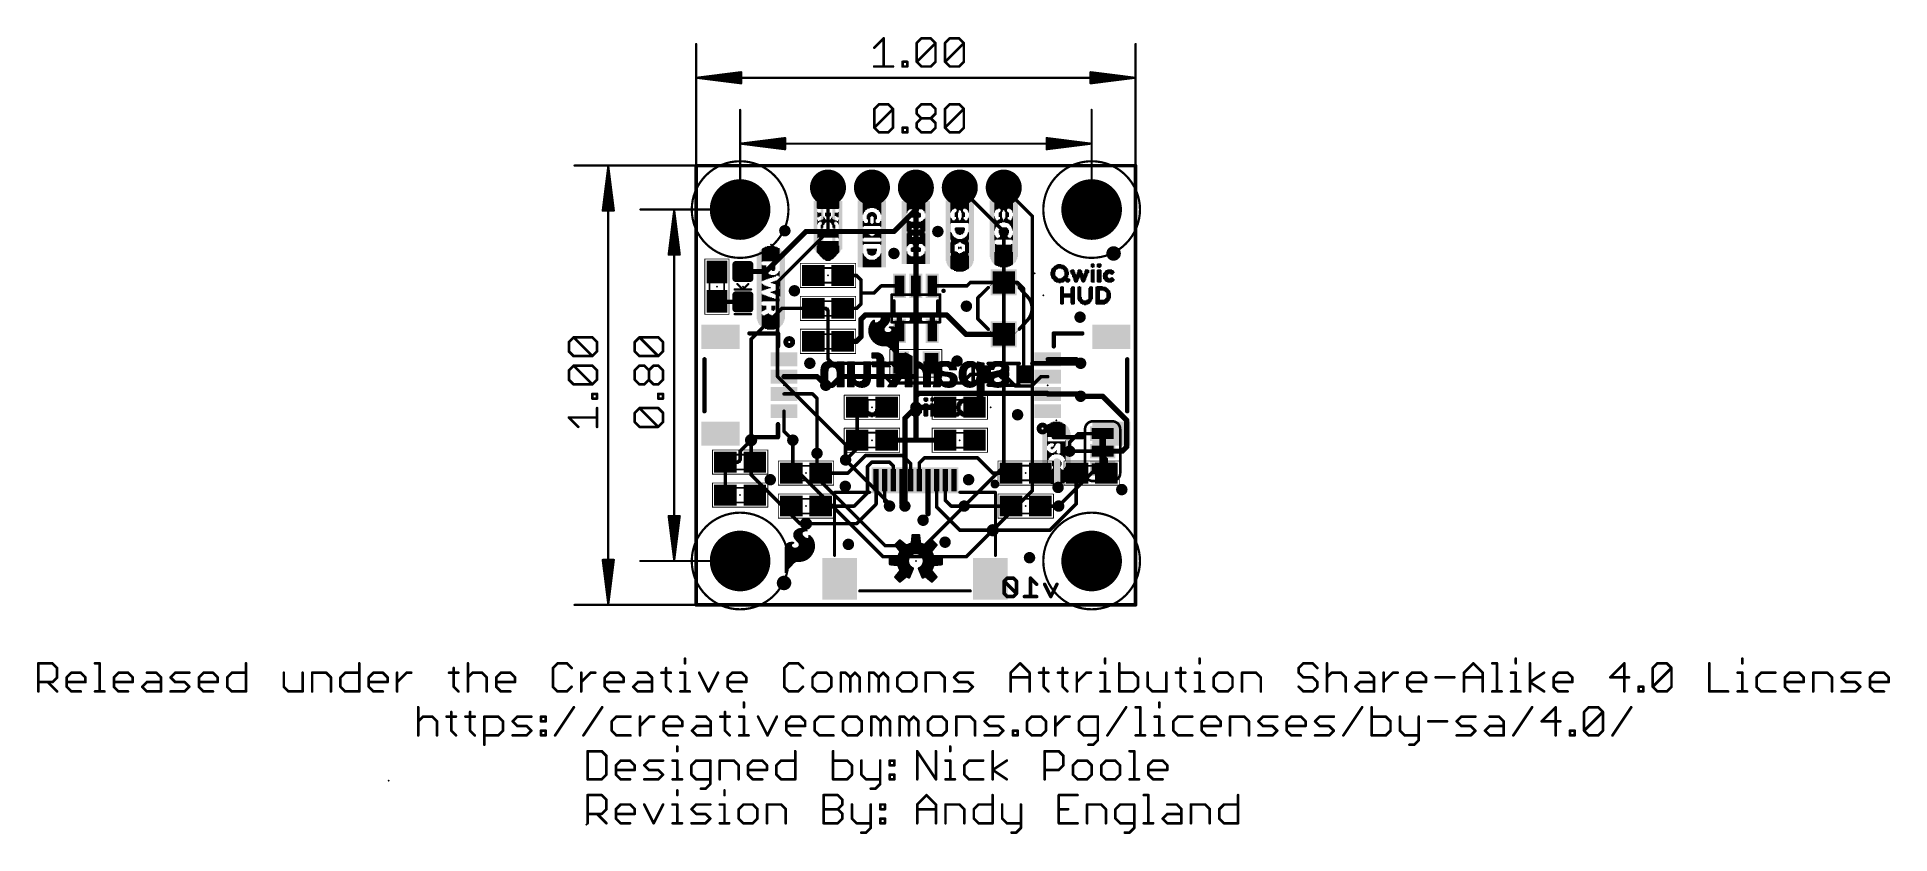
# Model space of a CAD drawing. Extents: x -38 to 69, y -13 to 33.
import ezdxf

# ---------------------------------------------------------------- set-up
doc = ezdxf.new("R2010")
doc.units = 0
for name, color, linetype in [('1', 12, 'CONTINUOUS'), ('16', 132, 'CONTINUOUS'), ('17', 110, 'CONTINUOUS'), ('18', 110, 'CONTINUOUS'), ('20', 53, 'CONTINUOUS'), ('21', 41, 'CONTINUOUS'), ('22', 40, 'CONTINUOUS'), ('23', 53, 'CONTINUOUS'), ('24', 53, 'CONTINUOUS'), ('29', 253, 'CONTINUOUS'), ('30', 253, 'CONTINUOUS'), ('31', 253, 'CONTINUOUS'), ('39', 12, 'CONTINUOUS'), ('47', 253, 'CONTINUOUS'), ('51', 53, 'CONTINUOUS')]:
    doc.layers.add(name, color=color, linetype=linetype)

# ---------------------------------------------------------------- blocks, each defined once
blk = doc.blocks.new('RECT')
blk.add_solid([(-0.5, -0.5), (0.5, -0.5), (-0.5, 0.5), (0.5, 0.5)])
blk = doc.blocks.new('RECT160000X160000R30')
at = {"const_width": 0.15}
blk.add_lwpolyline([(0.425, -0.35), (0.425, 0.35, 0.4142), (0.35, 0.425), (-0.35, 0.425, 0.4142), (-0.425, 0.35), (-0.425, -0.35, 0.4142), (-0.35, -0.425), (0.35, -0.425, 0.4142)], format="xyb", close=True, dxfattribs=at)
blk.add_solid([(-0.3754, -0.3754), (0.3754, -0.3754), (-0.3754, 0.3754), (0.3754, 0.3754)])
blk = doc.blocks.new('RECT192512X192512R30')
at = {"const_width": 0.1805}
blk.add_lwpolyline([(0.5114, -0.4211), (0.5114, 0.4211, 0.4142), (0.4211, 0.5114), (-0.4211, 0.5114, 0.4142), (-0.5114, 0.4211), (-0.5114, -0.4211, 0.4142), (-0.4211, -0.5114), (0.4211, -0.5114, 0.4142)], format="xyb", close=True, dxfattribs=at)
blk.add_solid([(-0.4465, -0.4465), (0.4465, -0.4465), (-0.4465, 0.4465), (0.4465, 0.4465)])
blk = doc.blocks.new('PIE')
at = {"const_width": 0.5}
blk.add_lwpolyline([(0, -0.25, 1), (0, 0.25, 1), (0, -0.25)], format="xyb", dxfattribs=at)
blk = doc.blocks.new('ROUNDP')
at = {"const_width": 0.5}
blk.add_lwpolyline([(0, -0.25, 1), (0, 0.25, 1), (0, -0.25)], format="xyb", dxfattribs=at)
blk = doc.blocks.new('ROUNDV')
at = {"const_width": 0.5}
blk.add_lwpolyline([(0, -0.25, 1), (0, 0.25, 1), (0, -0.25)], format="xyb", dxfattribs=at)

msp = doc.modelspace()

# ---------------------------------------------------------------- linework, layer by layer
at = {"layer": '1'}
for points, const_width in [([(0, 25.4), (25.4, 25.4)], 0.2032), ([(0, 0), (0, 25.4)], 0.2032), ([(25.4, 25.4), (25.4, 0)], 0.2032), ([(12.7, 22.86), (12.7, 24.13)], 0.3048), ([(11.43, 21.59), (12.7, 22.86)], 0.3048), ([(4.037, 19.277), (6.35, 21.59)], 0.3048), ([(6.35, 21.59), (11.43, 21.59)], 0.3048), ([(2.7, 19.277), (4.037, 19.277)], 0.3048), ([(9.271, 19.05), (8.47, 19.05)], 0.2032), ([(9.525, 18.796), (9.271, 19.05)], 0.2032), ([(9.525, 18.034), (9.525, 18.796)], 0.2032), ([(10.6981, 18.4451), (10.287, 18.034)], 0.2032), ([(11.75, 18.4451), (10.6981, 18.4451)], 0.2032), ([(15.6511, 18.4451), (13.65, 18.4451)], 0.2032), ([(15.851, 18.645), (15.6511, 18.4451)], 0.2032), ([(17.78, 18.645), (15.851, 18.645)], 0.2032), ([(17.931, 18.645), (17.78, 18.645)], 0.2032), ([(17.931, 18.645), (17.78, 18.645)], 0.2032), ([(18.566, 18.645), (17.78, 18.645)], 0.2032), ([(18.93, 18.281), (18.566, 18.645)], 0.2032), ([(18.93, 13.335), (18.93, 18.281)], 0.2032), ([(1.227, 17.523), (1.2, 17.55)], 0.254), ([(2.7, 17.523), (1.227, 17.523)], 0.254), ([(4.953, 17.145), (3.175, 15.367)], 0.2032), ([(4.953, 17.145), (6.77, 17.145)], 0.2032), ([(7.493, 17.145), (6.77, 17.145)], 0.2032), ([(7.62, 17.018), (7.493, 17.145)], 0.2032), ([(8.47, 17.145), (9.271, 17.145)], 0.2032), ([(9.271, 17.145), (9.525, 17.399)], 0.2032), ([(9.525, 17.399), (9.525, 18.034)], 0.2032), ([(10.287, 18.034), (9.525, 18.034)], 0.2032), ([(7.62, 14.224), (7.62, 17.018)], 0.2032), ([(9.525, 16.51), (9.779, 16.764)], 0.3048), ([(9.525, 15.494), (9.525, 16.51)], 0.3048), ([(9.779, 16.764), (11.684, 16.764)], 0.3048), ([(11.684, 16.764), (12.7, 16.764)], 0.3048), ([(11.75, 16.698), (11.684, 16.764)], 0.3048), ([(11.75, 15.8449), (11.75, 16.698)], 0.3048), ([(12.7, 16.764), (13.589, 16.764)], 0.3048), ([(12.7, 16.6069), (12.7, 16.764)], 0.3048), ([(13.589, 16.764), (14.478, 16.764)], 0.3048), ([(13.65, 16.703), (13.589, 16.764)], 0.3048), ([(13.65, 15.8449), (13.65, 16.703)], 0.3048), ([(14.478, 16.764), (15.597, 15.645)], 0.3048), ([(3.175, 15.367), (3.175, 9.525)], 0.2032), ([(8.47, 15.24), (9.271, 15.24)], 0.3048), ([(9.271, 15.24), (9.525, 15.494)], 0.3048), ([(15.597, 15.645), (17.78, 15.645)], 0.3048), ([(7.874, 13.97), (7.62, 14.224)], 0.2032), ([(7.874, 13.97), (10.287, 13.97)], 0.2032), ([(10.287, 13.97), (10.795, 13.97)], 0.2032), ([(10.795, 13.97), (10.795, 13.335)], 0.2032), ([(11.8, 13.97), (10.795, 13.97)], 0.2032), ([(20.32, 14.2), (21.995, 14.2)], 0.254), ([(21.995, 14.2), (22.225, 13.97)], 0.254), ([(5.08, 13.2), (6.993, 13.2)], 0.3048), ([(6.993, 13.2), (7.493, 12.7)], 0.3048), ([(10.795, 13.335), (11.303, 12.827)], 0.2032), ([(11.303, 12.827), (15.367, 12.827)], 0.2032), ([(15.875, 13.335), (15.367, 12.827)], 0.2032), ([(16.63, 13.335), (15.875, 13.335)], 0.2032), ([(17.78, 13.335), (18.4531, 12.6619)], 0.2032), ([(19.3929, 12.6619), (19.931, 13.2)], 0.2032), ([(19.931, 13.2), (20.32, 13.2)], 0.2032), ([(5.08, 12.2), (6.723, 12.2)], 0.2032), ([(6.723, 12.2), (6.985, 11.938)], 0.2032), ([(6.985, 11.938), (6.985, 8.763)], 0.2032), ([(12.8698, 12.2348), (12.7, 12.065)], 0.3048), ([(12.7, 12.065), (12.7, 11.43)], 0.3048), ([(20.2852, 12.2348), (12.8698, 12.2348)], 0.3048), ([(18.4531, 12.6619), (19.3929, 12.6619)], 0.2032), ([(20.32, 12.2), (20.2852, 12.2348)], 0.3048), ([(20.32, 12.2), (22.09, 12.2)], 0.3048), ([(22.09, 12.2), (22.225, 12.065)], 0.3048), ([(5.08, 11.2), (5.08, 10.033)], 0.2032), ([(9.31, 9.525), (9.31, 11.43)], 0.2032), ([(14.39, 11.43), (12.7, 11.43)], 0.3048), ([(12.7, 11.43), (12.7, 9.525)], 0.3048), ([(5.08, 10.033), (5.588, 9.525)], 0.2032), ([(11.01, 9.525), (11.811, 9.525)], 0.3048), ([(12.065, 9.525), (11.811, 9.525)], 0.3048), ([(12.7, 9.525), (12.065, 9.525)], 0.3048), ([(14.39, 9.525), (12.7, 9.525)], 0.3048), ([(3.175, 9.525), (2.54, 8.89)], 0.2032), ([(2.54, 8.89), (2.54, 8.382)], 0.2032), ([(9.31, 9.056), (8.636, 8.382)], 0.2032), ([(8.763, 7.62), (9.779, 8.636)], 0.2032), ([(9.31, 9.525), (9.31, 9.056)], 0.2032), ([(9.779, 8.636), (11.938, 8.636)], 0.2032), ([(11.938, 8.636), (12.4, 8.174)], 0.2032), ([(13.208, 8.509), (12.9, 8.201)], 0.2032), ([(16.256, 8.509), (13.208, 8.509)], 0.2032), ([(17.145, 7.62), (16.256, 8.509)], 0.2032), ([(21.59, 8.89), (23.241, 8.89)], 0.2032), ([(23.241, 8.89), (23.71, 8.421)], 0.2032), ([(1.69, 6.35), (1.69, 8.255)], 0.2032), ([(2.413, 8.255), (1.69, 8.255)], 0.2032), ([(2.54, 8.382), (2.413, 8.255)], 0.2032), ([(7.2, 7.62), (8.763, 7.62)], 0.2032), ([(10.16, 8.255), (9.906, 8.001)], 0.2032), ([(9.906, 8.001), (9.906, 6.477)], 0.2032), ([(11.176, 8.255), (10.16, 8.255)], 0.2032), ([(11.4, 8.031), (11.176, 8.255)], 0.2032), ([(11.4, 8.031), (11.4, 7.21)], 0.2032), ([(12.4, 8.174), (12.4, 7.21)], 0.2032), ([(12.9, 8.201), (12.9, 7.21)], 0.2032), ([(18.2, 7.62), (17.145, 7.62)], 0.2032), ([(22.01, 7.62), (21.971, 7.581)], 0.2032), ([(21.971, 7.581), (21.971, 5.842)], 0.2032), ([(23.71, 8.421), (23.71, 7.62)], 0.2032), ([(9.906, 6.477), (9.144, 5.715)], 0.2032), ([(10.4, 5.828), (10.4, 7.21)], 0.2032), ([(10.9, 7.21), (10.9, 5.991)], 0.2032), ([(11.9, 7.21), (11.9, 5.88)], 0.3048), ([(13.4, 7.21), (13.4, 5.269)], 0.3048), ([(13.9, 7.21), (13.9, 5.658)], 0.2032), ([(14.4, 7.21), (14.4, 6.047)], 0.2032), ([(9.144, 5.715), (7.2, 5.715)], 0.2032), ([(10.4, 5.828), (9.271, 4.699)], 0.2032), ([(10.9, 5.991), (11.176, 5.715)], 0.2032), ([(11.9, 5.88), (12.065, 5.715)], 0.3048), ([(13.9, 5.658), (15.24, 4.318)], 0.2032), ([(14.4, 6.047), (14.732, 5.715)], 0.2032), ([(14.732, 5.715), (15.494, 5.715)], 0.2032), ([(18.2, 5.715), (15.494, 5.715)], 0.2032), ([(19.9, 5.715), (20.955, 5.715)], 0.2032), ([(21.971, 5.842), (20.447, 4.318)], 0.2032), ([(9.271, 4.699), (6.35, 4.699)], 0.2032), ([(15.24, 4.318), (17.145, 4.318)], 0.2032), ([(17.145, 4.318), (20.447, 4.318)], 0.2032), ([(25.4, 0), (0, 0)], 0.2032)]:
    msp.add_lwpolyline(points, dxfattribs=dict(at, const_width=const_width))
for points, const_width in [([(0, 25.4508, 1), (0, 25.3492)], 0.1016), ([(0.0508, 25.4, 1), (-0.0508, 25.4)], 0.1016), ([(25.4508, 25.4, 1), (25.3492, 25.4)], 0.1016), ([(25.4, 25.3492, 1), (25.4, 25.4508)], 0.1016), ([(12.7762, 24.13, 1), (12.6238, 24.13)], 0.1524), ([(12.6238, 22.86, 1), (12.7762, 22.86)], 0.1524), ([(12.7539, 22.8061, 1), (12.6461, 22.9139)], 0.1524), ([(6.35, 21.6662, 1), (6.35, 21.5138)], 0.1524), ([(6.4039, 21.5361, 1), (6.2961, 21.6439)], 0.1524), ([(11.3761, 21.6439, 1), (11.4839, 21.5361)], 0.1524), ([(11.43, 21.5138, 1), (11.43, 21.6662)], 0.1524), ([(2.7, 19.3532, 1), (2.7, 19.2008)], 0.1524), ([(3.9831, 19.3309, 1), (4.0909, 19.2231)], 0.1524), ([(4.037, 19.2008, 1), (4.037, 19.3532)], 0.1524), ([(8.47, 19.1008, 1), (8.47, 18.9992)], 0.1016), ([(9.3069, 19.0859, 1), (9.2351, 19.0141)], 0.1016), ([(9.271, 18.9992, 1), (9.271, 19.1008)], 0.1016), ([(9.5758, 18.796, 1), (9.4742, 18.796)], 0.1016), ([(9.4891, 18.7601, 1), (9.5609, 18.8319)], 0.1016), ([(10.6981, 18.4959, 1), (10.6981, 18.3943)], 0.1016), ([(10.734, 18.4092, 1), (10.6622, 18.481)], 0.1016), ([(11.75, 18.3943, 1), (11.75, 18.4959)], 0.1016), ([(13.65, 18.4959, 1), (13.65, 18.3943)], 0.1016), ([(15.6152, 18.481, 1), (15.687, 18.4092)], 0.1016), ([(15.6511, 18.3943, 1), (15.6511, 18.4959)], 0.1016), ([(15.851, 18.6958, 1), (15.851, 18.5942)], 0.1016), ([(15.8869, 18.6091, 1), (15.8151, 18.6809)], 0.1016), ([(17.78, 18.6958, 1), (17.78, 18.5942)], 0.1016), ([(17.78, 18.6958, 1), (17.78, 18.5942)], 0.1016), ([(17.78, 18.6958, 1), (17.78, 18.5942)], 0.1016), ([(17.78, 18.5942, 1), (17.78, 18.6958)], 0.1016), ([(17.931, 18.5942, 1), (17.931, 18.6958)], 0.1016), ([(17.931, 18.5942, 1), (17.931, 18.6958)], 0.1016), ([(18.6019, 18.6809, 1), (18.5301, 18.6091)], 0.1016), ([(18.566, 18.5942, 1), (18.566, 18.6958)], 0.1016), ([(18.9808, 18.281, 1), (18.8792, 18.281)], 0.1016), ([(18.8941, 18.2451, 1), (18.9659, 18.3169)], 0.1016), ([(1.2449, 17.5949, 1), (1.1551, 17.5051)], 0.127), ([(1.227, 17.5865, 1), (1.227, 17.4595)], 0.127), ([(1.1821, 17.4781, 1), (1.2719, 17.5679)], 0.127), ([(2.7, 17.4595, 1), (2.7, 17.5865)], 0.127), ([(4.953, 17.1958, 1), (4.953, 17.0942)], 0.1016), ([(4.9889, 17.1091, 1), (4.9171, 17.1809)], 0.1016), ([(6.77, 17.1958, 1), (6.77, 17.0942)], 0.1016), ([(6.77, 17.0942, 1), (6.77, 17.1958)], 0.1016), ([(7.5289, 17.1809, 1), (7.4571, 17.1091)], 0.1016), ([(7.493, 17.0942, 1), (7.493, 17.1958)], 0.1016), ([(8.47, 17.1958, 1), (8.47, 17.0942)], 0.1016), ([(9.2351, 17.1809, 1), (9.3069, 17.1091)], 0.1016), ([(9.271, 17.0942, 1), (9.271, 17.1958)], 0.1016), ([(9.5758, 18.034, 1), (9.4742, 18.034)], 0.1016), ([(9.525, 18.0848, 1), (9.525, 17.9832)], 0.1016), ([(9.4742, 18.034, 1), (9.5758, 18.034)], 0.1016), ([(9.4742, 17.399, 1), (9.5758, 17.399)], 0.1016), ([(9.5609, 17.3631, 1), (9.4891, 17.4349)], 0.1016), ([(10.2511, 18.0699, 1), (10.3229, 17.9981)], 0.1016), ([(10.287, 17.9832, 1), (10.287, 18.0848)], 0.1016), ([(7.6708, 17.018, 1), (7.5692, 17.018)], 0.1016), ([(7.5841, 16.9821, 1), (7.6559, 17.0539)], 0.1016), ([(9.6012, 16.51, 1), (9.4488, 16.51)], 0.1524), ([(9.4711, 16.5639, 1), (9.5789, 16.4561)], 0.1524), ([(9.779, 16.8402, 1), (9.779, 16.6878)], 0.1524), ([(9.8329, 16.7101, 1), (9.7251, 16.8179)], 0.1524), ([(11.684, 16.8402, 1), (11.684, 16.6878)], 0.1524), ([(11.7379, 16.8179, 1), (11.6301, 16.7101)], 0.1524), ([(11.8262, 16.698, 1), (11.6738, 16.698)], 0.1524), ([(11.684, 16.6878, 1), (11.684, 16.8402)], 0.1524), ([(11.6961, 16.6441, 1), (11.8039, 16.7519)], 0.1524), ([(12.7, 16.8402, 1), (12.7, 16.6878)], 0.1524), ([(12.7762, 16.764, 1), (12.6238, 16.764)], 0.1524), ([(12.6238, 16.6069, 1), (12.7762, 16.6069)], 0.1524), ([(12.7, 16.6878, 1), (12.7, 16.8402)], 0.1524), ([(13.589, 16.8402, 1), (13.589, 16.6878)], 0.1524), ([(13.6429, 16.8179, 1), (13.5351, 16.7101)], 0.1524), ([(13.7262, 16.703, 1), (13.5738, 16.703)], 0.1524), ([(13.589, 16.6878, 1), (13.589, 16.8402)], 0.1524), ([(13.5961, 16.6491, 1), (13.7039, 16.7569)], 0.1524), ([(14.5319, 16.8179, 1), (14.4241, 16.7101)], 0.1524), ([(14.478, 16.6878, 1), (14.478, 16.8402)], 0.1524), ([(3.2258, 15.367, 1), (3.1242, 15.367)], 0.1016), ([(3.1391, 15.4029, 1), (3.2109, 15.3311)], 0.1016), ([(8.47, 15.3162, 1), (8.47, 15.1638)], 0.1524), ([(9.2171, 15.2939, 1), (9.3249, 15.1861)], 0.1524), ([(9.271, 15.1638, 1), (9.271, 15.3162)], 0.1524), ([(9.4488, 15.494, 1), (9.6012, 15.494)], 0.1524), ([(9.5789, 15.4401, 1), (9.4711, 15.5479)], 0.1524), ([(11.6738, 15.8449, 1), (11.8262, 15.8449)], 0.1524), ([(13.5738, 15.8449, 1), (13.7262, 15.8449)], 0.1524), ([(15.597, 15.7212, 1), (15.597, 15.5688)], 0.1524), ([(15.5431, 15.5911, 1), (15.6509, 15.6989)], 0.1524), ([(17.78, 15.5688, 1), (17.78, 15.7212)], 0.1524), ([(7.6559, 14.2599, 1), (7.5841, 14.1881)], 0.1016), ([(7.5692, 14.224, 1), (7.6708, 14.224)], 0.1016), ([(7.874, 14.0208, 1), (7.874, 13.9192)], 0.1016), ([(7.8381, 13.9341, 1), (7.9099, 14.0059)], 0.1016), ([(10.287, 14.0208, 1), (10.287, 13.9192)], 0.1016), ([(10.287, 13.9192, 1), (10.287, 14.0208)], 0.1016), ([(10.8458, 13.97, 1), (10.7442, 13.97)], 0.1016), ([(10.795, 14.0208, 1), (10.795, 13.9192)], 0.1016), ([(10.795, 13.9192, 1), (10.795, 14.0208)], 0.1016), ([(11.8, 13.9192, 1), (11.8, 14.0208)], 0.1016), ([(20.32, 14.2635, 1), (20.32, 14.1365)], 0.127), ([(22.0399, 14.2449, 1), (21.9501, 14.1551)], 0.127), ([(21.995, 14.1365, 1), (21.995, 14.2635)], 0.127), ([(22.1801, 13.9251, 1), (22.2699, 14.0149)], 0.127), ([(5.08, 13.2762, 1), (5.08, 13.1238)], 0.1524), ([(7.0469, 13.2539, 1), (6.9391, 13.1461)], 0.1524), ([(6.993, 13.1238, 1), (6.993, 13.2762)], 0.1524), ([(10.8309, 13.3709, 1), (10.7591, 13.2991)], 0.1016), ([(10.7442, 13.335, 1), (10.8458, 13.335)], 0.1016), ([(11.303, 12.8778, 1), (11.303, 12.7762)], 0.1016), ([(11.2671, 12.7911, 1), (11.3389, 12.8629)], 0.1016), ([(15.3311, 12.8629, 1), (15.4029, 12.7911)], 0.1016), ([(15.367, 12.7762, 1), (15.367, 12.8778)], 0.1016), ([(15.875, 13.3858, 1), (15.875, 13.2842)], 0.1016), ([(15.9109, 13.2991, 1), (15.8391, 13.3709)], 0.1016), ([(16.63, 13.2842, 1), (16.63, 13.3858)], 0.1016), ([(17.8159, 13.3709, 1), (17.7441, 13.2991)], 0.1016), ([(18.8792, 13.335, 1), (18.9808, 13.335)], 0.1016), ([(19.931, 13.2508, 1), (19.931, 13.1492)], 0.1016), ([(19.9669, 13.1641, 1), (19.8951, 13.2359)], 0.1016), ([(20.32, 13.1492, 1), (20.32, 13.2508)], 0.1016), ([(5.08, 12.2508, 1), (5.08, 12.1492)], 0.1016), ([(6.7589, 12.2359, 1), (6.6871, 12.1641)], 0.1016), ([(6.723, 12.1492, 1), (6.723, 12.2508)], 0.1016), ([(7.0358, 11.938, 1), (6.9342, 11.938)], 0.1016), ([(6.9491, 11.9021, 1), (7.0209, 11.9739)], 0.1016), ([(7.4391, 12.6461, 1), (7.5469, 12.7539)], 0.1524), ([(12.7762, 12.065, 1), (12.6238, 12.065)], 0.1524), ([(12.6461, 12.1189, 1), (12.7539, 12.0111)], 0.1524), ([(12.8698, 12.311, 1), (12.8698, 12.1586)], 0.1524), ([(12.9237, 12.1809, 1), (12.8159, 12.2887)], 0.1524), ([(18.4531, 12.7127, 1), (18.4531, 12.6111)], 0.1016), ([(18.4172, 12.626, 1), (18.489, 12.6978)], 0.1016), ([(19.357, 12.6978, 1), (19.4288, 12.626)], 0.1016), ([(19.3929, 12.6111, 1), (19.3929, 12.7127)], 0.1016), ([(20.3391, 12.2887, 1), (20.2313, 12.1809)], 0.1524), ([(20.32, 12.2762, 1), (20.32, 12.1238)], 0.1524), ([(20.2661, 12.1461, 1), (20.3739, 12.2539)], 0.1524), ([(20.2852, 12.1586, 1), (20.2852, 12.311)], 0.1524), ([(22.1439, 12.2539, 1), (22.0361, 12.1461)], 0.1524), ([(22.09, 12.1238, 1), (22.09, 12.2762)], 0.1524), ([(22.1711, 12.0111, 1), (22.2789, 12.1189)], 0.1524), ([(5.1308, 11.2, 1), (5.0292, 11.2)], 0.1016), ([(9.3608, 11.43, 1), (9.2592, 11.43)], 0.1016), ([(12.7, 11.5062, 1), (12.7, 11.3538)], 0.1524), ([(12.7762, 11.43, 1), (12.6238, 11.43)], 0.1524), ([(12.6238, 11.43, 1), (12.7762, 11.43)], 0.1524), ([(14.39, 11.3538, 1), (14.39, 11.5062)], 0.1524), ([(5.1159, 10.0689, 1), (5.0441, 9.9971)], 0.1016), ([(5.0292, 10.033, 1), (5.1308, 10.033)], 0.1016), ([(11.01, 9.6012, 1), (11.01, 9.4488)], 0.1524), ([(11.811, 9.6012, 1), (11.811, 9.4488)], 0.1524), ([(11.811, 9.4488, 1), (11.811, 9.6012)], 0.1524), ([(12.065, 9.6012, 1), (12.065, 9.4488)], 0.1524), ([(12.065, 9.4488, 1), (12.065, 9.6012)], 0.1524), ([(12.7, 9.6012, 1), (12.7, 9.4488)], 0.1524), ([(12.7, 9.4488, 1), (12.7, 9.6012)], 0.1524), ([(14.39, 9.4488, 1), (14.39, 9.6012)], 0.1524), ([(2.5908, 8.89, 1), (2.4892, 8.89)], 0.1016), ([(2.5041, 8.9259, 1), (2.5759, 8.8541)], 0.1016), ([(3.1242, 9.525, 1), (3.2258, 9.525)], 0.1016), ([(3.2109, 9.4891, 1), (3.1391, 9.5609)], 0.1016), ([(5.5521, 9.4891, 1), (5.6239, 9.5609)], 0.1016), ([(6.9342, 8.763, 1), (7.0358, 8.763)], 0.1016), ([(9.3608, 9.525, 1), (9.2592, 9.525)], 0.1016), ([(9.2592, 9.525, 1), (9.3608, 9.525)], 0.1016), ([(9.2592, 9.056, 1), (9.3608, 9.056)], 0.1016), ([(9.3459, 9.0201, 1), (9.2741, 9.0919)], 0.1016), ([(9.779, 8.6868, 1), (9.779, 8.5852)], 0.1016), ([(9.8149, 8.6001, 1), (9.7431, 8.6719)], 0.1016), ([(11.9739, 8.6719, 1), (11.9021, 8.6001)], 0.1016), ([(11.938, 8.5852, 1), (11.938, 8.6868)], 0.1016), ([(12.6238, 9.525, 1), (12.7762, 9.525)], 0.1524), ([(13.208, 8.5598, 1), (13.208, 8.4582)], 0.1016), ([(13.2439, 8.4731, 1), (13.1721, 8.5449)], 0.1016), ([(16.2919, 8.5449, 1), (16.2201, 8.4731)], 0.1016), ([(16.256, 8.4582, 1), (16.256, 8.5598)], 0.1016), ([(21.59, 8.9408, 1), (21.59, 8.8392)], 0.1016), ([(23.2769, 8.9259, 1), (23.2051, 8.8541)], 0.1016), ([(23.241, 8.8392, 1), (23.241, 8.9408)], 0.1016), ([(1.7408, 8.255, 1), (1.6392, 8.255)], 0.1016), ([(1.69, 8.3058, 1), (1.69, 8.2042)], 0.1016), ([(2.3771, 8.2909, 1), (2.4489, 8.2191)], 0.1016), ([(2.413, 8.2042, 1), (2.413, 8.3058)], 0.1016), ([(2.4892, 8.382, 1), (2.5908, 8.382)], 0.1016), ([(2.5759, 8.3461, 1), (2.5041, 8.4179)], 0.1016), ([(7.2, 7.6708, 1), (7.2, 7.5692)], 0.1016), ([(8.6001, 8.4179, 1), (8.6719, 8.3461)], 0.1016), ([(8.7271, 7.6559, 1), (8.7989, 7.5841)], 0.1016), ([(8.763, 7.5692, 1), (8.763, 7.6708)], 0.1016), ([(9.9568, 8.001, 1), (9.8552, 8.001)], 0.1016), ([(9.8701, 8.0369, 1), (9.9419, 7.9651)], 0.1016), ([(10.16, 8.3058, 1), (10.16, 8.2042)], 0.1016), ([(10.1959, 8.2191, 1), (10.1241, 8.2909)], 0.1016), ([(11.2119, 8.2909, 1), (11.1401, 8.2191)], 0.1016), ([(11.176, 8.2042, 1), (11.176, 8.3058)], 0.1016), ([(11.4508, 8.031, 1), (11.3492, 8.031)], 0.1016), ([(11.3641, 7.9951, 1), (11.4359, 8.0669)], 0.1016), ([(12.4508, 8.174, 1), (12.3492, 8.174)], 0.1016), ([(12.3641, 8.1381, 1), (12.4359, 8.2099)], 0.1016), ([(12.9508, 8.201, 1), (12.8492, 8.201)], 0.1016), ([(12.8641, 8.2369, 1), (12.9359, 8.1651)], 0.1016), ([(17.145, 7.6708, 1), (17.145, 7.5692)], 0.1016), ([(17.1091, 7.5841, 1), (17.1809, 7.6559)], 0.1016), ([(18.2, 7.5692, 1), (18.2, 7.6708)], 0.1016), ([(22.0218, 7.581, 1), (21.9202, 7.581)], 0.1016), ([(21.9351, 7.6169, 1), (22.0069, 7.5451)], 0.1016), ([(22.0459, 7.5841, 1), (21.9741, 7.6559)], 0.1016), ([(23.7608, 8.421, 1), (23.6592, 8.421)], 0.1016), ([(23.6592, 7.62, 1), (23.7608, 7.62)], 0.1016), ([(23.6741, 8.3851, 1), (23.7459, 8.4569)], 0.1016), ([(9.8552, 6.477, 1), (9.9568, 6.477)], 0.1016), ([(9.9419, 6.4411, 1), (9.8701, 6.5129)], 0.1016), ([(10.4508, 7.21, 1), (10.3492, 7.21)], 0.1016), ([(10.9508, 7.21, 1), (10.8492, 7.21)], 0.1016), ([(11.3492, 7.21, 1), (11.4508, 7.21)], 0.1016), ([(11.9762, 7.21, 1), (11.8238, 7.21)], 0.1524), ([(12.3492, 7.21, 1), (12.4508, 7.21)], 0.1016), ([(12.8492, 7.21, 1), (12.9508, 7.21)], 0.1016), ([(13.4762, 7.21, 1), (13.3238, 7.21)], 0.1524), ([(13.9508, 7.21, 1), (13.8492, 7.21)], 0.1016), ([(14.4508, 7.21, 1), (14.3492, 7.21)], 0.1016), ([(1.6392, 6.35, 1), (1.7408, 6.35)], 0.1016), ([(7.2, 5.7658, 1), (7.2, 5.6642)], 0.1016), ([(9.1081, 5.7509, 1), (9.1799, 5.6791)], 0.1016), ([(9.144, 5.6642, 1), (9.144, 5.7658)], 0.1016), ([(10.3492, 5.828, 1), (10.4508, 5.828)], 0.1016), ([(10.4359, 5.7921, 1), (10.3641, 5.8639)], 0.1016), ([(10.9359, 6.0269, 1), (10.8641, 5.9551)], 0.1016), ([(10.8492, 5.991, 1), (10.9508, 5.991)], 0.1016), ([(11.1401, 5.6791, 1), (11.2119, 5.7509)], 0.1016), ([(11.9539, 5.9339, 1), (11.8461, 5.8261)], 0.1524), ([(11.8238, 5.88, 1), (11.9762, 5.88)], 0.1524), ([(12.0111, 5.6611, 1), (12.1189, 5.7689)], 0.1524), ([(13.9359, 5.6939, 1), (13.8641, 5.6221)], 0.1016), ([(13.8492, 5.658, 1), (13.9508, 5.658)], 0.1016), ([(14.4359, 6.0829, 1), (14.3641, 6.0111)], 0.1016), ([(14.3492, 6.047, 1), (14.4508, 6.047)], 0.1016), ([(14.732, 5.7658, 1), (14.732, 5.6642)], 0.1016), ([(14.6961, 5.6791, 1), (14.7679, 5.7509)], 0.1016), ([(15.494, 5.7658, 1), (15.494, 5.6642)], 0.1016), ([(15.494, 5.6642, 1), (15.494, 5.7658)], 0.1016), ([(18.2, 5.6642, 1), (18.2, 5.7658)], 0.1016), ([(19.9, 5.7658, 1), (19.9, 5.6642)], 0.1016), ([(20.955, 5.6642, 1), (20.955, 5.7658)], 0.1016), ([(21.9202, 5.842, 1), (22.0218, 5.842)], 0.1016), ([(22.0069, 5.8061, 1), (21.9351, 5.8779)], 0.1016), ([(6.35, 4.7498, 1), (6.35, 4.6482)], 0.1016), ([(9.2351, 4.7349, 1), (9.3069, 4.6631)], 0.1016), ([(9.271, 4.6482, 1), (9.271, 4.7498)], 0.1016), ([(13.3238, 5.269, 1), (13.4762, 5.269)], 0.1524), ([(15.24, 4.3688, 1), (15.24, 4.2672)], 0.1016), ([(15.2041, 4.2821, 1), (15.2759, 4.3539)], 0.1016), ([(17.145, 4.3688, 1), (17.145, 4.2672)], 0.1016), ([(17.145, 4.2672, 1), (17.145, 4.3688)], 0.1016), ([(20.4111, 4.3539, 1), (20.4829, 4.2821)], 0.1016), ([(20.447, 4.2672, 1), (20.447, 4.3688)], 0.1016), ([(0, 0.0508, 1), (0, -0.0508)], 0.1016), ([(-0.0508, 0, 1), (0.0508, 0)], 0.1016), ([(25.3492, 0, 1), (25.4508, 0)], 0.1016), ([(25.4, -0.0508, 1), (25.4, 0.0508)], 0.1016)]:
    msp.add_lwpolyline(points, format="xyb", dxfattribs=dict(at, const_width=const_width))
at = {"layer": '16'}
for points, const_width in [([(0, 25.4), (25.4, 25.4)], 0.2032), ([(0, 0), (0, 25.4)], 0.2032), ([(25.4, 25.4), (25.4, 0)], 0.2032), ([(7.62, 21.59), (7.62, 24.13)], 0.2032), ([(12.7, 24.13), (12.7, 16.6069)], 0.3048), ([(17.78, 21.59), (15.24, 24.13)], 0.2032), ([(19.431, 22.479), (17.78, 24.13)], 0.2032), ([(19.431, 13.97), (19.431, 22.479)], 0.2032), ([(7.62, 21.59), (4.699, 18.669)], 0.2032), ([(17.78, 13.716), (17.78, 21.59)], 0.2032), ([(4.699, 18.669), (4.699, 13.208)], 0.2032), ([(12.7, 16.6069), (12.7, 13.208)], 0.3048), ([(22.225, 13.97), (19.431, 13.97)], 0.254), ([(19.431, 13.97), (19.431, 6.604)], 0.2032), ([(4.699, 13.208), (8.636, 9.271)], 0.2032), ([(7.874, 12.7), (8.382, 13.208)], 0.3048), ([(8.382, 13.208), (12.7, 13.208)], 0.3048), ([(12.7, 13.208), (12.7, 11.43)], 0.3048), ([(17.78, 13.716), (17.78, 13.335)], 0.2032), ([(17.78, 13.335), (17.78, 8.001)], 0.2032), ([(7.874, 12.7), (7.493, 12.7)], 0.3048), ([(22.225, 12.065), (23.495, 12.065)], 0.3048), ([(23.495, 12.065), (24.892, 10.668)], 0.3048), ([(12.7, 11.43), (12.065, 10.795)], 0.3048), ([(12.065, 10.795), (12.065, 5.715)], 0.3048), ([(24.892, 10.668), (24.892, 9.144)], 0.3048), ([(21.59, 9.398), (22.098, 9.906)], 0.2032), ([(22.098, 9.906), (23.495, 9.906)], 0.2032), ([(23.495, 8.89), (23.495, 9.906)], 0.254), ([(23.495, 8.89), (23.495, 9.906)], 0.254), ([(23.495, 8.89), (23.495, 9.906)], 0.254), ([(3.175, 7.5228), (3.175, 9.525)], 0.2032), ([(5.588, 9.525), (5.588, 8.001)], 0.2032), ([(6.985, 8.763), (6.985, 7.366)], 0.2032), ([(8.636, 8.382), (8.636, 9.271)], 0.2032), ([(21.59, 8.89), (21.59, 9.398)], 0.2032), ([(24.638, 8.89), (23.495, 8.89)], 0.3048), ([(23.495, 8.89), (23.495, 7.874)], 0.254), ([(23.495, 8.89), (23.495, 7.874)], 0.254), ([(24.892, 9.144), (24.638, 8.89)], 0.3048), ([(5.9988, 4.699), (3.175, 7.5228)], 0.2032), ([(10.795, 2.794), (5.588, 8.001)], 0.2032), ([(11.176, 5.842), (8.636, 8.382)], 0.2032), ([(17.78, 8.001), (15.494, 5.715)], 0.2032), ([(23.114, 7.874), (20.955, 5.715)], 0.2032), ([(23.114, 7.874), (23.495, 7.874)], 0.2032), ([(6.985, 7.366), (10.922, 3.429)], 0.2032), ([(19.431, 6.604), (17.145, 4.318)], 0.2032), ([(11.176, 5.715), (11.176, 5.842)], 0.2032), ([(13.208, 3.429), (15.494, 5.715)], 0.2032), ([(6.35, 4.699), (5.9988, 4.699)], 0.2032), ([(17.145, 4.318), (15.621, 2.794)], 0.2032), ([(10.922, 3.429), (13.208, 3.429)], 0.2032), ([(15.621, 2.794), (10.795, 2.794)], 0.2032), ([(17.9808, 1.5503), (17.8028, 1.3724)], 0.2032), ([(17.8028, 1.3724), (17.8028, 0.6606)], 0.2032), ([(18.5146, 0.6606), (17.8028, 1.3724)], 0.2032), ([(18.3367, 1.5503), (17.9808, 1.5503)], 0.2032), ([(18.5146, 1.3724), (18.3367, 1.5503)], 0.2032), ([(18.5146, 0.6606), (18.5146, 1.3724)], 0.2032), ([(19.684, 1.1944), (19.3281, 1.5503)], 0.2032), ([(19.3281, 1.5503), (19.3281, 0.4826)], 0.2032), ([(20.4975, 0.4826), (20.1416, 1.1944)], 0.2032), ([(20.8534, 1.1944), (20.4975, 0.4826)], 0.2032), ([(25.4, 0), (0, 0)], 0.2032), ([(17.8028, 0.6606), (17.9808, 0.4826)], 0.2032), ([(17.9808, 0.4826), (18.3367, 0.4826)], 0.2032), ([(18.3367, 0.4826), (18.5146, 0.6606)], 0.2032), ([(19.684, 0.4826), (18.9722, 0.4826)], 0.2032)]:
    msp.add_lwpolyline(points, dxfattribs=dict(at, const_width=const_width))
for points, const_width in [([(0, 25.4508, 1), (0, 25.3492)], 0.1016), ([(0.0508, 25.4, 1), (-0.0508, 25.4)], 0.1016), ([(25.4508, 25.4, 1), (25.3492, 25.4)], 0.1016), ([(25.4, 25.3492, 1), (25.4, 25.4508)], 0.1016), ([(7.6708, 24.13, 1), (7.5692, 24.13)], 0.1016), ([(12.7762, 24.13, 1), (12.6238, 24.13)], 0.1524), ([(15.2759, 24.1659, 1), (15.2041, 24.0941)], 0.1016), ([(17.8159, 24.1659, 1), (17.7441, 24.0941)], 0.1016), ([(19.4818, 22.479, 1), (19.3802, 22.479)], 0.1016), ([(19.3951, 22.4431, 1), (19.4669, 22.5149)], 0.1016), ([(7.5692, 21.59, 1), (7.6708, 21.59)], 0.1016), ([(7.6559, 21.5541, 1), (7.5841, 21.6259)], 0.1016), ([(17.8308, 21.59, 1), (17.7292, 21.59)], 0.1016), ([(17.7441, 21.5541, 1), (17.8159, 21.6259)], 0.1016), ([(4.7498, 18.669, 1), (4.6482, 18.669)], 0.1016), ([(4.6631, 18.7049, 1), (4.7349, 18.6331)], 0.1016), ([(12.7762, 16.6069, 1), (12.6238, 16.6069)], 0.1524), ([(12.6238, 16.6069, 1), (12.7762, 16.6069)], 0.1524), ([(19.431, 14.0335, 1), (19.431, 13.9065)], 0.127), ([(19.4818, 13.97, 1), (19.3802, 13.97)], 0.1016), ([(19.3802, 13.97, 1), (19.4818, 13.97)], 0.1016), ([(22.225, 13.9065, 1), (22.225, 14.0335)], 0.127), ([(4.7349, 13.2439, 1), (4.6631, 13.1721)], 0.1016), ([(4.6482, 13.208, 1), (4.7498, 13.208)], 0.1016), ([(8.382, 13.2842, 1), (8.382, 13.1318)], 0.1524), ([(8.4359, 13.1541, 1), (8.3281, 13.2619)], 0.1524), ([(12.7762, 13.208, 1), (12.6238, 13.208)], 0.1524), ([(12.6238, 13.208, 1), (12.7762, 13.208)], 0.1524), ([(12.7, 13.1318, 1), (12.7, 13.2842)], 0.1524), ([(17.8308, 13.716, 1), (17.7292, 13.716)], 0.1016), ([(17.7292, 13.716, 1), (17.8308, 13.716)], 0.1016), ([(17.8308, 13.335, 1), (17.7292, 13.335)], 0.1016), ([(17.7292, 13.335, 1), (17.8308, 13.335)], 0.1016), ([(7.493, 12.7762, 1), (7.493, 12.6238)], 0.1524), ([(7.8201, 12.7539, 1), (7.9279, 12.6461)], 0.1524), ([(7.874, 12.6238, 1), (7.874, 12.7762)], 0.1524), ([(22.225, 12.1412, 1), (22.225, 11.9888)], 0.1524), ([(23.5489, 12.1189, 1), (23.4411, 12.0111)], 0.1524), ([(23.495, 11.9888, 1), (23.495, 12.1412)], 0.1524), ([(12.1412, 10.795, 1), (11.9888, 10.795)], 0.1524), ([(12.0111, 10.8489, 1), (12.1189, 10.7411)], 0.1524), ([(12.6238, 11.43, 1), (12.7762, 11.43)], 0.1524), ([(12.7539, 11.3761, 1), (12.6461, 11.4839)], 0.1524), ([(24.9682, 10.668, 1), (24.8158, 10.668)], 0.1524), ([(24.8381, 10.6141, 1), (24.9459, 10.7219)], 0.1524), ([(22.098, 9.9568, 1), (22.098, 9.8552)], 0.1016), ([(22.1339, 9.8701, 1), (22.0621, 9.9419)], 0.1016), ([(23.5585, 9.906, 1), (23.4315, 9.906)], 0.127), ([(23.5585, 9.906, 1), (23.4315, 9.906)], 0.127), ([(23.5585, 9.906, 1), (23.4315, 9.906)], 0.127), ([(23.495, 9.8552, 1), (23.495, 9.9568)], 0.1016), ([(3.2258, 9.525, 1), (3.1242, 9.525)], 0.1016), ([(5.6388, 9.525, 1), (5.5372, 9.525)], 0.1016), ([(7.0358, 8.763, 1), (6.9342, 8.763)], 0.1016), ([(8.6868, 9.271, 1), (8.5852, 9.271)], 0.1016), ([(8.6001, 9.2351, 1), (8.6719, 9.3069)], 0.1016), ([(21.6408, 9.398, 1), (21.5392, 9.398)], 0.1016), ([(21.5541, 9.4339, 1), (21.6259, 9.3621)], 0.1016), ([(21.5392, 8.89, 1), (21.6408, 8.89)], 0.1016), ([(23.495, 8.9662, 1), (23.495, 8.8138)], 0.1524), ([(23.5585, 8.89, 1), (23.4315, 8.89)], 0.127), ([(23.5585, 8.89, 1), (23.4315, 8.89)], 0.127), ([(23.4315, 8.89, 1), (23.5585, 8.89)], 0.127), ([(23.4315, 8.89, 1), (23.5585, 8.89)], 0.127), ([(23.4315, 8.89, 1), (23.5585, 8.89)], 0.127), ([(24.5841, 8.9439, 1), (24.6919, 8.8361)], 0.1524), ([(24.638, 8.8138, 1), (24.638, 8.9662)], 0.1524), ([(24.8158, 9.144, 1), (24.9682, 9.144)], 0.1524), ([(24.9459, 9.0901, 1), (24.8381, 9.1979)], 0.1524), ([(3.2109, 7.5587, 1), (3.1391, 7.4869)], 0.1016), ([(3.1242, 7.5228, 1), (3.2258, 7.5228)], 0.1016), ([(5.6239, 8.0369, 1), (5.5521, 7.9651)], 0.1016), ([(5.5372, 8.001, 1), (5.6388, 8.001)], 0.1016), ([(8.6719, 8.4179, 1), (8.6001, 8.3461)], 0.1016), ([(8.5852, 8.382, 1), (8.6868, 8.382)], 0.1016), ([(17.7292, 8.001, 1), (17.8308, 8.001)], 0.1016), ([(17.8159, 7.9651, 1), (17.7441, 8.0369)], 0.1016), ([(23.114, 7.9248, 1), (23.114, 7.8232)], 0.1016), ([(23.1499, 7.8381, 1), (23.0781, 7.9099)], 0.1016), ([(23.4315, 7.874, 1), (23.5585, 7.874)], 0.127), ([(23.4315, 7.874, 1), (23.5585, 7.874)], 0.127), ([(23.495, 7.8232, 1), (23.495, 7.9248)], 0.1016), ([(7.0209, 7.4019, 1), (6.9491, 7.3301)], 0.1016), ([(6.9342, 7.366, 1), (7.0358, 7.366)], 0.1016), ([(19.3802, 6.604, 1), (19.4818, 6.604)], 0.1016), ([(19.4669, 6.5681, 1), (19.3951, 6.6399)], 0.1016), ([(11.2268, 5.842, 1), (11.1252, 5.842)], 0.1016), ([(11.1252, 5.715, 1), (11.2268, 5.715)], 0.1016), ([(11.1401, 5.8061, 1), (11.2119, 5.8779)], 0.1016), ([(11.9888, 5.715, 1), (12.1412, 5.715)], 0.1524), ([(15.4581, 5.7509, 1), (15.5299, 5.6791)], 0.1016), ([(15.5299, 5.6791, 1), (15.4581, 5.7509)], 0.1016), ([(20.9191, 5.7509, 1), (20.9909, 5.6791)], 0.1016), ([(5.9988, 4.7498, 1), (5.9988, 4.6482)], 0.1016), ([(5.9629, 4.6631, 1), (6.0347, 4.7349)], 0.1016), ([(6.35, 4.6482, 1), (6.35, 4.7498)], 0.1016), ([(17.1091, 4.3539, 1), (17.1809, 4.2821)], 0.1016), ([(17.1809, 4.2821, 1), (17.1091, 4.3539)], 0.1016), ([(10.922, 3.4798, 1), (10.922, 3.3782)], 0.1016), ([(10.8861, 3.3931, 1), (10.9579, 3.4649)], 0.1016), ([(13.1721, 3.4649, 1), (13.2439, 3.3931)], 0.1016), ([(13.208, 3.3782, 1), (13.208, 3.4798)], 0.1016), ([(10.795, 2.8448, 1), (10.795, 2.7432)], 0.1016), ([(10.7591, 2.7581, 1), (10.8309, 2.8299)], 0.1016), ([(15.5851, 2.8299, 1), (15.6569, 2.7581)], 0.1016), ([(15.621, 2.7432, 1), (15.621, 2.8448)], 0.1016), ([(17.8536, 1.3724, 1), (17.752, 1.3724)], 0.1016), ([(17.8387, 1.4083, 1), (17.7669, 1.3364)], 0.1016), ([(17.7669, 1.4083, 1), (17.8387, 1.3364)], 0.1016), ([(17.9808, 1.6011, 1), (17.9808, 1.4995)], 0.1016), ([(18.0167, 1.5144, 1), (17.9448, 1.5862)], 0.1016), ([(18.3726, 1.5862, 1), (18.3007, 1.5144)], 0.1016), ([(18.3367, 1.4995, 1), (18.3367, 1.6011)], 0.1016), ([(18.5654, 1.3724, 1), (18.4638, 1.3724)], 0.1016), ([(18.4787, 1.3364, 1), (18.5505, 1.4083)], 0.1016), ([(19.364, 1.5862, 1), (19.2922, 1.5144)], 0.1016), ([(19.3789, 1.5503, 1), (19.2773, 1.5503)], 0.1016), ([(19.6481, 1.1585, 1), (19.7199, 1.2303)], 0.1016), ([(20.187, 1.2171, 1), (20.0962, 1.1717)], 0.1016), ([(20.8988, 1.1717, 1), (20.808, 1.2171)], 0.1016), ([(0, 0.0508, 1), (0, -0.0508)], 0.1016), ([(-0.0508, 0, 1), (0.0508, 0)], 0.1016), ([(17.8387, 0.6965, 1), (17.7669, 0.6246)], 0.1016), ([(17.752, 0.6606, 1), (17.8536, 0.6606)], 0.1016), ([(17.9808, 0.5334, 1), (17.9808, 0.4318)], 0.1016), ([(17.9448, 0.4467, 1), (18.0167, 0.5185)], 0.1016), ([(18.3007, 0.5185, 1), (18.3726, 0.4467)], 0.1016), ([(18.3367, 0.4318, 1), (18.3367, 0.5334)], 0.1016), ([(18.4638, 0.6606, 1), (18.5654, 0.6606)], 0.1016), ([(18.5505, 0.6246, 1), (18.4787, 0.6965)], 0.1016), ([(18.4787, 0.6246, 1), (18.5505, 0.6965)], 0.1016), ([(18.9722, 0.5334, 1), (18.9722, 0.4318)], 0.1016), ([(19.2773, 0.4826, 1), (19.3789, 0.4826)], 0.1016), ([(19.684, 0.4318, 1), (19.684, 0.5334)], 0.1016), ([(20.4521, 0.5053, 1), (20.5429, 0.4599)], 0.1016), ([(20.4521, 0.4599, 1), (20.5429, 0.5053)], 0.1016), ([(25.3492, 0, 1), (25.4508, 0)], 0.1016), ([(25.4, -0.0508, 1), (25.4, 0.0508)], 0.1016)]:
    msp.add_lwpolyline(points, format="xyb", dxfattribs=dict(at, const_width=const_width))
at = {"layer": '20', "const_width": 0.2032}
for points in [[(0, 25.4), (25.4, 25.4)], [(0, 0), (0, 25.4)], [(25.4, 25.4), (25.4, 0)], [(25.4, 0), (0, 0)]]:
    msp.add_lwpolyline(points, dxfattribs=at)
at = {"layer": '20', "const_width": 0.1016}
for points in [[(0, 25.4508, 1), (0, 25.3492)], [(0.0508, 25.4, 1), (-0.0508, 25.4)], [(25.4508, 25.4, 1), (25.3492, 25.4)], [(25.4, 25.3492, 1), (25.4, 25.4508)], [(0, 0.0508, 1), (0, -0.0508)], [(-0.0508, 0, 1), (0.0508, 0)], [(25.3492, 0, 1), (25.4508, 0)], [(25.4, -0.0508, 1), (25.4, 0.0508)]]:
    msp.add_lwpolyline(points, format="xyb", dxfattribs=at)
at = {"layer": '20'}
for centre in [(2.54, 22.86), (22.86, 22.86), (2.54, 2.54), (22.86, 2.54)]:
    msp.add_circle(centre, 1.651, dxfattribs=at)
at = {"layer": '21'}
for points, const_width in [([(14.3002, 18.0975, 1), (14.3002, 18.2245, 1), (14.3002, 18.0975)], 0.127), ([(16.9159, 18.3091, 1), (16.8441, 18.3809)], 0.1016), ([(18.7176, 18.3792, 1), (18.6424, 18.3108)], 0.1016), ([(11.4808, 17.5744, 1), (11.3792, 17.5744)], 0.1016), ([(14.0208, 17.5744, 1), (13.9192, 17.5744)], 0.1016), ([(16.3308, 17.745, 1), (16.2292, 17.745)], 0.1016), ([(16.2441, 17.7809, 1), (16.3159, 17.7091)], 0.1016), ([(19.1539, 16.4667, 0.391), (19.1539, 17.8233)], 0.2032), ([(19.1912, 17.8578, 1), (19.1166, 17.7888)], 0.1016), ([(19.1163, 17.7891, 1), (19.1915, 17.8575)], 0.1016), ([(2.2237, 16.8442, 1), (2.2237, 16.7808)], 0.0635), ([(3.1763, 16.7808, 1), (3.1763, 16.8442)], 0.0635), ([(11.3792, 16.7156, 1), (11.4808, 16.7156)], 0.1016), ([(12.4316, 16.487, 1), (12.4316, 16.3854)], 0.1016), ([(12.9684, 16.3854, 1), (12.9684, 16.487)], 0.1016), ([(13.9192, 16.7156, 1), (14.0208, 16.7156)], 0.1016), ([(16.3159, 16.5809, 1), (16.2441, 16.5091)], 0.1016), ([(16.2292, 16.545, 1), (16.3308, 16.545)], 0.1016), ([(19.1166, 16.5012, 1), (19.1912, 16.4322)], 0.1016), ([(19.1915, 16.4325, 1), (19.1163, 16.5009)], 0.1016), ([(3.08, 15.7635, 1), (3.08, 15.6365)], 0.127), ([(4.7935, 15.7, 1), (4.6665, 15.7)], 0.127), ([(4.6665, 14.95, 1), (4.7935, 14.95)], 0.127), ([(4.73, 15.6365, 1), (4.73, 15.7635)], 0.127), ([(5.38, 15.0586, 1), (5.38, 15.3414, 1), (5.38, 15.0586)], 0.4), ([(16.8441, 15.9091, 1), (16.9159, 15.9809)], 0.1016), ([(18.6424, 15.9792, 1), (18.7176, 15.9108)], 0.1016), ([(20.7335, 15.7, 1), (20.6065, 15.7)], 0.127), ([(20.67, 15.7635, 1), (20.67, 15.6365)], 0.127), ([(20.6065, 14.95, 1), (20.7335, 14.95)], 0.127), ([(22.32, 15.6365, 1), (22.32, 15.7635)], 0.127), ([(0.5435, 14.2, 1), (0.4165, 14.2)], 0.127), ([(16.0608, 13.96, 1), (15.9592, 13.96)], 0.1016), ([(16.88, 14.0108, 1), (16.88, 13.9092)], 0.1016), ([(18.68, 13.9092, 1), (18.68, 14.0108)], 0.1016), ([(24.9835, 14.2, 1), (24.8565, 14.2)], 0.127), ([(15.9592, 12.71, 1), (16.0608, 12.71)], 0.1016), ([(16.88, 12.7608, 1), (16.88, 12.6592)], 0.1016), ([(18.68, 12.6592, 1), (18.68, 12.7608)], 0.1016), ([(0.4165, 11.2, 1), (0.5435, 11.2)], 0.127), ([(24.8565, 11.2, 1), (24.9835, 11.2)], 0.127), ([(3.08, 9.7635, 1), (3.08, 9.6365)], 0.127), ([(4.7935, 10.45, 1), (4.6665, 10.45)], 0.127), ([(4.6665, 9.7, 1), (4.7935, 9.7)], 0.127), ([(4.73, 9.6365, 1), (4.73, 9.7635)], 0.127), ([(20.02, 10.0586, 1), (20.02, 10.3414, 1), (20.02, 10.0586)], 0.4), ([(20.7335, 10.45, 1), (20.6065, 10.45)], 0.127), ([(20.67, 9.7635, 1), (20.67, 9.6365)], 0.127), ([(20.6065, 9.7, 1), (20.7335, 9.7)], 0.127), ([(22.32, 9.6365, 1), (22.32, 9.7635)], 0.127), ([(8.0444, 6.51, 1), (7.9555, 6.51)], 0.0889), ([(8, 6.5545, 1), (8, 6.4656)], 0.0889), ([(10.033, 6.4656, 1), (10.033, 6.5545)], 0.0889), ([(15.24, 6.5545, 1), (15.24, 6.4656)], 0.0889), ([(17.272, 6.858, 1), (17.272, 7.112, 1), (17.272, 6.858)], 0.254), ([(17.3445, 6.51, 1), (17.2555, 6.51)], 0.0889), ([(17.3, 6.4656, 1), (17.3, 6.5545)], 0.0889), ([(5.7143, 4.279, 1), (5.7377, 4.249)], 0.0381), ([(5.7422, 4.2539, 1), (5.7098, 4.2741)], 0.0381), ([(5.7301, 4.2862, 1), (5.7301, 4.2481)], 0.0381), ([(5.8069, 4.3507, 1), (5.8251, 4.3173)], 0.0381), ([(5.8277, 4.319, 1), (5.8043, 4.349)], 0.0381), ([(5.8332, 4.3624, 1), (5.8332, 4.3243)], 0.0381), ([(5.9226, 4.4127, 1), (5.9294, 4.3753)], 0.0381), ([(5.9351, 4.3773, 1), (5.9169, 4.4107)], 0.0381), ([(6.036, 4.4331, 1), (6.036, 4.395)], 0.0381), ([(6.0394, 4.3953, 1), (6.0326, 4.4327)], 0.0381), ([(6.1401, 4.4326, 1), (6.1319, 4.3954)], 0.0381), ([(6.136, 4.395, 1), (6.136, 4.4331)], 0.0381), ([(6.1875, 4.271, 1), (6.2045, 4.237)], 0.0381), ([(6.2074, 4.2388, 1), (6.1846, 4.2692)], 0.0381), ([(6.2345, 4.411, 1), (6.2175, 4.377)], 0.0381), ([(6.2323, 4.2927, 1), (6.2397, 4.2553)], 0.0381), ([(6.2219, 4.3754, 1), (6.2301, 4.4126)], 0.0381), ([(6.2224, 4.2481, 1), (6.2224, 4.2862)], 0.0381), ([(6.2445, 4.257, 1), (6.2275, 4.291)], 0.0381), ([(6.2814, 4.3025, 1), (6.2906, 4.2655)], 0.0381), ([(6.2897, 4.2653, 1), (6.2823, 4.3027)], 0.0381), ([(6.326, 4.3131, 1), (6.326, 4.275)], 0.0381), ([(6.3306, 4.2755, 1), (6.3214, 4.3125)], 0.0381), ([(6.3272, 4.3243, 1), (6.3272, 4.3624)], 0.0381), ([(6.3774, 4.3392, 1), (6.3546, 4.3088)], 0.0381), ([(6.3575, 4.307, 1), (6.3745, 4.341)], 0.0381), ([(6.3945, 4.311, 1), (6.3775, 4.277)], 0.0381), ([(6.386, 4.275, 1), (6.386, 4.3131)], 0.0381), ([(6.4195, 4.3075, 1), (6.3925, 4.2805)], 0.0381), ([(6.406, 4.303, 1), (6.406, 4.2649)], 0.0381), ([(6.3946, 4.2788, 1), (6.4174, 4.3092)], 0.0381), ([(6.3975, 4.267, 1), (6.4145, 4.301)], 0.0381), ([(6.4025, 4.2705, 1), (6.4295, 4.2975)], 0.0381), ([(6.416, 4.2649, 1), (6.416, 4.303)], 0.0381), ([(5.165, 3.254, 1), (5.1269, 3.254)], 0.0381), ([(5.1271, 3.2564, 1), (5.1649, 3.2516)], 0.0381), ([(5.146, 3.2195, 1), (5.146, 3.1814)], 0.0381), ([(5.1488, 3.2957, 1), (5.1488, 3.2576)], 0.0381), ([(5.1377, 3.3392, 1), (5.1743, 3.3288)], 0.0381), ([(5.1749, 3.3316, 1), (5.1371, 3.3364)], 0.0381), ([(5.1614, 3.3719, 1), (5.1614, 3.3338)], 0.0381), ([(5.1597, 3.4138, 1), (5.1923, 3.3942)], 0.0381), ([(5.1943, 3.3988, 1), (5.1577, 3.4092)], 0.0381), ([(5.191, 3.4481, 1), (5.191, 3.41)], 0.0381), ([(5.2241, 3.5189, 1), (5.2479, 3.4891)], 0.0381), ([(5.2375, 3.5243, 1), (5.2375, 3.4862)], 0.0381), ([(5.2523, 3.4942, 1), (5.2197, 3.5138)], 0.0381), ([(5.2746, 3.5592, 1), (5.2974, 3.5288)], 0.0381), ([(5.2979, 3.5291, 1), (5.2741, 3.5589)], 0.0381), ([(5.3189, 3.5917, 1), (5.3331, 3.5563)], 0.0381), ([(5.3374, 3.5588, 1), (5.3146, 3.5892)], 0.0381), ([(5.3445, 3.6005, 1), (5.3445, 3.5624)], 0.0381), ([(5.3723, 3.6127, 1), (5.3797, 3.5753)], 0.0381), ([(5.3831, 3.5763, 1), (5.3689, 3.6117)], 0.0381), ([(5.4229, 3.6228, 1), (5.4291, 3.5852)], 0.0381), ([(5.4297, 3.5853, 1), (5.4223, 3.6227)], 0.0381), ([(5.486, 3.6331, 1), (5.486, 3.595)], 0.0381), ([(5.4779, 3.47, 1), (5.5141, 3.458)], 0.0381), ([(5.5141, 3.43, 1), (5.4779, 3.418)], 0.0381), ([(5.5151, 3.464, 1), (5.477, 3.464)], 0.0381), ([(5.477, 3.424, 1), (5.5151, 3.424)], 0.0381), ([(5.4891, 3.5952, 1), (5.4829, 3.6328)], 0.0381), ([(5.5219, 3.4046, 1), (5.4901, 3.3834)], 0.0381), ([(5.4925, 3.5075, 1), (5.5195, 3.4805)], 0.0381), ([(5.5241, 3.488, 1), (5.4879, 3.5)], 0.0381), ([(5.4879, 3.388, 1), (5.5241, 3.4)], 0.0381), ([(5.496, 3.41, 1), (5.496, 3.4481)], 0.0381), ([(5.5395, 3.3775, 1), (5.5125, 3.3505)], 0.0381), ([(5.5101, 3.3534, 1), (5.5419, 3.3746)], 0.0381), ([(5.5172, 3.4862, 1), (5.5172, 3.5243)], 0.0381), ([(5.5372, 3.3338, 1), (5.5372, 3.3719)], 0.0381), ([(5.56, 3.5721, 1), (5.572, 3.5359)], 0.0381), ([(5.5795, 3.5405, 1), (5.5525, 3.5675)], 0.0381), ([(5.5931, 3.3217, 1), (5.5789, 3.2863)], 0.0381), ([(5.5725, 3.2905, 1), (5.5995, 3.3175)], 0.0381), ([(5.5875, 3.581, 1), (5.6045, 3.547)], 0.0381), ([(5.6145, 3.631, 1), (5.5975, 3.597)], 0.0381), ([(5.602, 3.5459, 1), (5.59, 3.5821)], 0.0381), ([(5.606, 3.595, 1), (5.606, 3.6331)], 0.0381), ([(5.6225, 3.5975, 1), (5.6495, 3.5705)], 0.0381), ([(5.6397, 3.3027, 1), (5.6323, 3.2653)], 0.0381), ([(5.665, 4.094, 1), (5.6269, 4.094)], 0.0381), ([(5.6279, 4.1, 1), (5.6641, 4.088)], 0.0381), ([(5.646, 4.0577, 1), (5.646, 4.0196)], 0.0381), ([(5.6646, 4.0181, 1), (5.6274, 4.0099)], 0.0381), ([(5.6269, 4.014, 1), (5.665, 4.014)], 0.0381), ([(5.6445, 3.567, 1), (5.6275, 3.601)], 0.0381), ([(5.6289, 3.2663, 1), (5.6431, 3.3017)], 0.0381), ([(5.6308, 3.5624, 1), (5.6308, 3.6005)], 0.0381), ([(5.6595, 3.5805, 1), (5.6325, 3.6075)], 0.0381), ([(5.6529, 4.1338, 1), (5.6529, 4.0957)], 0.0381), ([(5.6375, 3.577, 1), (5.6545, 3.611)], 0.0381), ([(5.6575, 3.9815, 1), (5.6575, 3.9434)], 0.0381), ([(5.6827, 3.9333, 1), (5.6493, 3.9147)], 0.0381), ([(5.6474, 3.9199, 1), (5.6846, 3.9281)], 0.0381), ([(5.6598, 4.1941, 1), (5.6922, 4.1739)], 0.0381), ([(5.6941, 4.178, 1), (5.6579, 4.19)], 0.0381), ([(5.6804, 4.21, 1), (5.6804, 4.1719)], 0.0381), ([(5.686, 3.2931, 1), (5.686, 3.255)], 0.0381), ([(5.687, 3.9053, 1), (5.687, 3.8672)], 0.0381), ([(5.673, 3.2576, 1), (5.673, 3.2957)], 0.0381), ([(5.6823, 3.2553, 1), (5.6897, 3.2927)], 0.0381), ([(5.7303, 3.8465, 1), (5.7017, 3.8215)], 0.0381), ([(5.6993, 3.8247, 1), (5.7327, 3.8433)], 0.0381), ([(5.737, 3.8291, 1), (5.737, 3.791)], 0.0381), ([(5.7614, 3.2925, 1), (5.7706, 3.2555)], 0.0381), ([(5.7764, 3.2957, 1), (5.7764, 3.2576)], 0.0381), ([(5.766, 3.255, 1), (5.766, 3.2931)], 0.0381), ([(5.8002, 3.7667, 1), (5.7718, 3.7413)], 0.0381), ([(5.7717, 3.7415, 1), (5.8003, 3.7665)], 0.0381), ([(5.804, 3.7529, 1), (5.804, 3.7147)], 0.0381), ([(5.8354, 3.3099, 1), (5.8566, 3.2781)], 0.0381), ([(5.8506, 3.2755, 1), (5.8414, 3.3125)], 0.0381), ([(5.8795, 3.6775, 1), (5.8525, 3.6505)], 0.0381), ([(5.8518, 3.6513, 1), (5.8802, 3.6767)], 0.0381), ([(5.8724, 3.6766, 1), (5.8724, 3.6385)], 0.0381), ([(5.8911, 3.3459, 1), (5.9209, 3.3221)], 0.0381), ([(5.9166, 3.3181, 1), (5.8954, 3.3499)], 0.0381), ([(5.921, 3.3719, 1), (5.921, 3.3338)], 0.0381), ([(5.9538, 3.6007, 1), (5.9182, 3.5873)], 0.0381), ([(5.9407, 3.6005, 1), (5.9407, 3.5624)], 0.0381), ([(5.9225, 3.5805, 1), (5.9495, 3.6075)], 0.0381), ([(5.9279, 3.39, 1), (5.9641, 3.378)], 0.0381), ([(5.9609, 3.3721, 1), (5.9311, 3.3959)], 0.0381), ([(5.961, 3.4481, 1), (5.961, 3.41)], 0.0381), ([(5.966, 3.5243, 1), (5.966, 3.4862)], 0.0381), ([(5.9851, 3.514, 1), (5.947, 3.514)], 0.0381), ([(5.947, 3.444, 1), (5.9851, 3.444)], 0.0381), ([(5.9841, 3.438, 1), (5.9479, 3.45)], 0.0381), ([(5.9482, 3.5073, 1), (5.9838, 3.5207)], 0.0381), ([(6.0979, 4.15, 1), (6.1341, 4.138)], 0.0381), ([(6.1345, 4.0886, 1), (6.0975, 4.0794)], 0.0381), ([(6.1351, 4.144, 1), (6.097, 4.144)], 0.0381), ([(6.097, 4.084, 1), (6.1351, 4.084)], 0.0381), ([(6.1419, 4.0546, 1), (6.1101, 4.0334)], 0.0381), ([(6.109, 4.1825, 1), (6.143, 4.1655)], 0.0381), ([(6.1075, 4.0394, 1), (6.1445, 4.0486)], 0.0381), ([(6.1441, 4.168, 1), (6.1079, 4.18)], 0.0381), ([(6.116, 4.0957, 1), (6.116, 4.1338)], 0.0381), ([(6.1201, 4.2046, 1), (6.1519, 4.1834)], 0.0381), ([(6.153, 4.1855, 1), (6.119, 4.2025)], 0.0381), ([(6.1296, 4.0196, 1), (6.1296, 4.0577)], 0.0381), ([(6.1345, 4.1719, 1), (6.1345, 4.21)], 0.0381), ([(6.1446, 4.2392, 1), (6.1674, 4.2088)], 0.0381), ([(6.1719, 4.2134, 1), (6.1401, 4.2346)], 0.0381), ([(6.1795, 3.9975, 1), (6.1525, 3.9705)], 0.0381), ([(6.1501, 3.9734, 1), (6.1819, 3.9946)], 0.0381), ([(6.1876, 3.9434, 1), (6.1876, 3.9815)], 0.0381), ([(6.2374, 3.9392, 1), (6.2146, 3.9088)], 0.0381), ([(6.2125, 3.9105, 1), (6.2395, 3.9375)], 0.0381), ([(6.2766, 3.9099, 1), (6.2554, 3.8781)], 0.0381), ([(6.2546, 3.8788, 1), (6.2774, 3.9092)], 0.0381), ([(6.3045, 3.891, 1), (6.2875, 3.857)], 0.0381), ([(6.2777, 3.8672, 1), (6.2777, 3.9053)], 0.0381), ([(6.2854, 3.8581, 1), (6.3066, 3.8899)], 0.0381), ([(6.3406, 3.8725, 1), (6.3314, 3.8355)], 0.0381), ([(6.3275, 3.837, 1), (6.3445, 3.871)], 0.0381), ([(6.416, 3.8531, 1), (6.416, 3.815)], 0.0381), ([(6.4114, 3.8155, 1), (6.4206, 3.8525)], 0.0381), ([(6.44, 3.8521, 1), (6.452, 3.8159)], 0.0381), ([(6.446, 3.815, 1), (6.446, 3.8531)], 0.0381), ([(6.4625, 3.8575, 1), (6.4895, 3.8305)], 0.0381), ([(6.482, 3.8259, 1), (6.47, 3.8621)], 0.0381), ([(6.489, 3.8825, 1), (6.523, 3.8655)], 0.0381), ([(6.5195, 3.8605, 1), (6.4925, 3.8875)], 0.0381), ([(6.5121, 3.9053, 1), (6.5121, 3.8672)], 0.0381), ([(6.4979, 3.9, 1), (6.5341, 3.888)], 0.0381), ([(6.533, 3.8855, 1), (6.499, 3.9025)], 0.0381), ([(6.5451, 4.014, 1), (6.507, 4.014)], 0.0381), ([(6.5361, 4.0302, 1), (6.5159, 3.9978)], 0.0381), ([(6.526, 3.9815, 1), (6.526, 3.9434)], 0.0381), ([(6.507, 3.924, 1), (6.5451, 3.924)], 0.0381), ([(6.5441, 3.918, 1), (6.5079, 3.93)], 0.0381), ([(6.6202, 3.9767, 1), (6.5918, 3.9513)], 0.0381), ([(6.5959, 3.9478, 1), (6.6161, 3.9802)], 0.0381), ([(6.6074, 3.9434, 1), (6.6074, 3.9815)], 0.0381), ([(6.7021, 3.8842, 1), (6.6699, 3.8638)], 0.0381), ([(6.6718, 3.8613, 1), (6.7002, 3.8867)], 0.0381), ([(6.6752, 3.8672, 1), (6.6752, 3.9053)], 0.0381), ([(6.7267, 3.791, 1), (6.7267, 3.8291)], 0.0381), ([(6.7741, 3.77, 1), (6.7379, 3.758)], 0.0381), ([(6.7399, 3.7538, 1), (6.7721, 3.7742)], 0.0381), ([(6.7661, 3.7147, 1), (6.7661, 3.7529)], 0.0381), ([(6.8247, 3.6175, 1), (6.7873, 3.6105)], 0.0381), ([(6.7879, 3.608, 1), (6.8241, 3.62)], 0.0381), ([(6.7915, 3.6385, 1), (6.7915, 3.6766)], 0.0381), ([(6.804, 3.1814, 1), (6.804, 3.2195)], 0.0381), ([(6.807, 3.2851, 1), (6.845, 3.2829)], 0.0381), ([(6.8444, 3.2792, 1), (6.8076, 3.2888)], 0.0381), ([(6.8121, 3.5624, 1), (6.8121, 3.6005)], 0.0381), ([(6.855, 3.4529, 1), (6.817, 3.4551)], 0.0381), ([(6.8173, 3.4505, 1), (6.8547, 3.4575)], 0.0381), ([(6.8241, 3.2576, 1), (6.8241, 3.2957)], 0.0381), ([(6.8264, 3.4862, 1), (6.8264, 3.5243)], 0.0381), ([(6.83, 3.3338, 1), (6.83, 3.3719)], 0.0381), ([(6.8345, 3.41, 1), (6.8345, 3.4481)], 0.0381), ([(5.146, 3.1433, 1), (5.146, 3.1052)], 0.0381), ([(5.146, 3.0671, 1), (5.146, 3.029)], 0.0381), ([(5.146, 2.9909, 1), (5.146, 2.9527)], 0.0381), ([(5.146, 2.9146, 1), (5.146, 2.8765)], 0.0381), ([(5.146, 2.8385, 1), (5.146, 2.8004)], 0.0381), ([(5.146, 2.7623, 1), (5.146, 2.7242)], 0.0381), ([(5.146, 2.6861, 1), (5.146, 2.648)], 0.0381), ([(5.146, 2.6099, 1), (5.146, 2.5718)], 0.0381), ([(5.146, 2.5337, 1), (5.146, 2.4956)], 0.0381), ([(5.146, 2.4575, 1), (5.146, 2.4194)], 0.0381), ([(5.146, 2.3813, 1), (5.146, 2.3432)], 0.0381), ([(5.146, 2.3051, 1), (5.146, 2.267)], 0.0381), ([(5.146, 2.2288, 1), (5.146, 2.1907)], 0.0381), ([(5.146, 2.1526, 1), (5.146, 2.1145)], 0.0381), ([(5.3656, 2.1145, 1), (5.3656, 2.1526)], 0.0381), ([(5.4315, 2.2264, 1), (5.4605, 2.2016)], 0.0381), ([(5.4595, 2.2005, 1), (5.4325, 2.2275)], 0.0381), ([(5.4418, 2.1907, 1), (5.4418, 2.2288)], 0.0381), ([(5.5077, 2.267, 1), (5.5077, 2.3051)], 0.0381), ([(5.5525, 2.3675, 1), (5.5795, 2.3405)], 0.0381), ([(5.5805, 2.3416, 1), (5.5515, 2.3664)], 0.0381), ([(5.5742, 2.3432, 1), (5.5742, 2.3813)], 0.0381), ([(5.6562, 2.4703, 1), (5.6758, 2.4377)], 0.0381), ([(5.6504, 2.4194, 1), (5.6504, 2.4575)], 0.0381), ([(5.6795, 2.4405, 1), (5.6525, 2.4675)], 0.0381), ([(5.7629, 2.5328, 1), (5.7691, 2.4952)], 0.0381), ([(5.7758, 2.4977, 1), (5.7562, 2.5303)], 0.0381), ([(5.7696, 2.4956, 1), (5.7696, 2.5337)], 0.0381), ([(5.826, 2.5431, 1), (5.826, 2.505)], 0.0381), ([(5.8291, 2.5052, 1), (5.8229, 2.5428)], 0.0381), ([(6.0129, 2.5428, 1), (6.0191, 2.5052)], 0.0381), ([(6.016, 2.505, 1), (6.016, 2.5431)], 0.0381), ([(6.131, 2.5624, 1), (6.141, 2.5256)], 0.0381), ([(6.1391, 2.5252, 1), (6.1329, 2.5628)], 0.0381), ([(6.2389, 2.5917, 1), (6.2531, 2.5563)], 0.0381), ([(6.251, 2.5556, 1), (6.241, 2.5924)], 0.0381), ([(6.288, 2.5718, 1), (6.288, 2.6099)], 0.0381), ([(6.3362, 2.6303, 1), (6.3558, 2.5977)], 0.0381), ([(6.3531, 2.5963, 1), (6.3389, 2.6317)], 0.0381), ([(6.4335, 2.6883, 1), (6.4585, 2.6597)], 0.0381), ([(6.4343, 2.648, 1), (6.4343, 2.6861)], 0.0381), ([(6.4558, 2.6577, 1), (6.4362, 2.6903)], 0.0381), ([(6.5125, 2.7575, 1), (6.5395, 2.7305)], 0.0381), ([(6.5385, 2.7297, 1), (6.5135, 2.7583)], 0.0381), ([(6.5251, 2.7242, 1), (6.5251, 2.7623)], 0.0381), ([(6.591, 2.8357, 1), (6.621, 2.8123)], 0.0381), ([(6.6195, 2.8105, 1), (6.5925, 2.8375)], 0.0381), ([(6.6014, 2.8004, 1), (6.6014, 2.8385)], 0.0381), ([(6.6593, 2.9233, 1), (6.6927, 2.9047)], 0.0381), ([(6.691, 2.9023, 1), (6.661, 2.9257)], 0.0381), ([(6.6617, 2.8765, 1), (6.6617, 2.9146)], 0.0381), ([(6.7081, 2.9527, 1), (6.7081, 2.9909)], 0.0381), ([(6.7504, 3.029, 1), (6.7504, 3.0671)], 0.0381), ([(6.7576, 3.0988, 1), (6.7944, 3.0892)], 0.0381), ([(6.7927, 3.0847, 1), (6.7593, 3.1033)], 0.0381), ([(6.7839, 3.1052, 1), (6.7839, 3.1433)], 0.0381), ([(7.9555, 2.864, 1), (8.0444, 2.864)], 0.0889), ([(17.2555, 2.864, 1), (17.3445, 2.864)], 0.0889), ([(5.146, 2.0764, 1), (5.146, 2.0383)], 0.0381), ([(5.146, 2.0002, 1), (5.146, 1.9622)], 0.0381), ([(5.146, 1.9241, 1), (5.146, 1.886)], 0.0381), ([(5.1325, 1.8975, 1), (5.1595, 1.8705)], 0.0381), ([(5.1269, 1.884, 1), (5.165, 1.884)], 0.0381), ([(5.167, 1.886, 1), (5.167, 1.9241)], 0.0381), ([(5.1797, 1.9438, 1), (5.2123, 1.9242)], 0.0381), ([(5.2095, 1.9205, 1), (5.1825, 1.9475)], 0.0381), ([(5.2125, 1.9975, 1), (5.2395, 1.9705)], 0.0381), ([(5.2423, 1.9742, 1), (5.2097, 1.9938)], 0.0381), ([(5.2243, 1.9622, 1), (5.2243, 2.0002)], 0.0381), ([(5.2614, 2.0462, 1), (5.2906, 2.0218)], 0.0381), ([(5.2895, 2.0205, 1), (5.2625, 2.0475)], 0.0381), ([(5.2955, 2.0383, 1), (5.2955, 2.0764)], 0.0381), ([(5.3125, 2.1075, 1), (5.3395, 2.0805)], 0.0381), ([(5.3406, 2.0818, 1), (5.3114, 2.1062)], 0.0381), ([(9.454, 0.8545, 1), (9.454, 0.7656)], 0.0889), ([(15.846, 0.7656, 1), (15.846, 0.8545)], 0.0889)]:
    msp.add_lwpolyline(points, format="xyb", dxfattribs=dict(at, const_width=const_width))
for points, const_width in [([(16.28, 17.745), (16.88, 18.345)], 0.2032), ([(19.1539, 17.8233), (18.68, 18.345)], 0.2032), ([(11.43, 16.7156), (11.43, 17.5744)], 0.2032), ([(13.97, 17.5744), (13.97, 16.7156)], 0.2032), ([(16.28, 16.545), (16.28, 17.745)], 0.2032), ([(3.1763, 16.8125), (2.2237, 16.8125)], 0.127), ([(12.9684, 16.4362), (12.4316, 16.4362)], 0.2032), ([(16.88, 15.945), (16.28, 16.545)], 0.2032), ([(18.68, 15.945), (19.1539, 16.4667)], 0.2032), ([(3.08, 15.7), (4.73, 15.7)], 0.254), ([(4.73, 15.7), (4.73, 14.95)], 0.254), ([(20.67, 14.95), (20.67, 15.7)], 0.254), ([(20.67, 15.7), (22.32, 15.7)], 0.254), ([(0.48, 14.2), (0.48, 11.2)], 0.254), ([(16.01, 13.96), (16.01, 12.71)], 0.2032), ([(16.88, 13.96), (18.68, 13.96)], 0.2032), ([(24.92, 11.2), (24.92, 14.2)], 0.254), ([(16.88, 12.71), (18.68, 12.71)], 0.2032), ([(4.73, 9.7), (3.08, 9.7)], 0.254), ([(4.73, 10.45), (4.73, 9.7)], 0.254), ([(20.67, 9.7), (20.67, 10.45)], 0.254), ([(22.32, 9.7), (20.67, 9.7)], 0.254), ([(8, 6.51), (8, 2.864)], 0.1778), ([(8, 6.51), (10.033, 6.51)], 0.1778), ([(17.3, 6.51), (15.24, 6.51)], 0.1778), ([(17.3, 6.51), (17.3, 2.864)], 0.1778), ([(5.726, 4.264), (5.676, 4.184)], 0.0762), ([(5.816, 4.334), (5.726, 4.264)], 0.0762), ([(5.7301, 4.2672), (6.2224, 4.2672)], 0.0762), ([(5.926, 4.394), (5.816, 4.334)], 0.0762), ([(5.8332, 4.3434), (6.3272, 4.3434)], 0.0762), ([(6.036, 4.414), (5.926, 4.394)], 0.0762), ([(6.136, 4.414), (6.036, 4.414)], 0.0762), ([(6.226, 4.394), (6.136, 4.414)], 0.0762), ([(6.156, 4.224), (6.196, 4.254)], 0.0762), ([(6.196, 4.254), (6.236, 4.274)], 0.0762), ([(6.366, 4.324), (6.226, 4.394)], 0.0762), ([(6.236, 4.274), (6.286, 4.284)], 0.0762), ([(6.286, 4.284), (6.326, 4.294)], 0.0762), ([(6.326, 4.294), (6.386, 4.294)], 0.0762), ([(6.406, 4.294), (6.366, 4.324)], 0.0762), ([(6.386, 4.294), (6.406, 4.284)], 0.0762), ([(6.416, 4.284), (6.406, 4.294)], 0.0762), ([(6.406, 4.284), (6.416, 4.284)], 0.0762), ([(5.156, 3.334), (5.146, 3.254)], 0.0762), ([(5.146, 3.254), (5.146, 1.884)], 0.0762), ([(5.146, 3.2004), (6.804, 3.2004)], 0.0762), ([(5.1488, 3.2766), (5.673, 3.2766)], 0.0762), ([(5.176, 3.404), (5.156, 3.334)], 0.0762), ([(5.1614, 3.3528), (5.5372, 3.3528)], 0.0762), ([(5.236, 3.504), (5.176, 3.404)], 0.0762), ([(5.191, 3.429), (5.496, 3.429)], 0.0762), ([(5.286, 3.544), (5.236, 3.504)], 0.0762), ([(5.2375, 3.5052), (5.5172, 3.5052)], 0.0762), ([(5.326, 3.574), (5.286, 3.544)], 0.0762), ([(5.376, 3.594), (5.326, 3.574)], 0.0762), ([(5.3445, 3.5814), (5.6308, 3.5814)], 0.0762), ([(5.426, 3.604), (5.376, 3.594)], 0.0762), ([(5.486, 3.614), (5.426, 3.604)], 0.0762), ([(5.606, 3.614), (5.486, 3.614)], 0.0762), ([(5.496, 3.464), (5.506, 3.494)], 0.0762), ([(5.496, 3.424), (5.496, 3.464)], 0.0762), ([(5.506, 3.394), (5.496, 3.424)], 0.0762), ([(5.506, 3.494), (5.566, 3.554)], 0.0762), ([(5.526, 3.364), (5.506, 3.394)], 0.0762), ([(5.586, 3.304), (5.526, 3.364)], 0.0762), ([(5.566, 3.554), (5.596, 3.564)], 0.0762), ([(5.636, 3.284), (5.586, 3.304)], 0.0762), ([(5.596, 3.564), (5.636, 3.584)], 0.0762), ([(5.646, 3.594), (5.606, 3.614)], 0.0762), ([(5.636, 3.584), (5.646, 3.594)], 0.0762), ([(5.686, 3.274), (5.636, 3.284)], 0.0762), ([(5.676, 4.184), (5.646, 4.094)], 0.0762), ([(5.646, 4.094), (5.646, 4.014)], 0.0762), ([(5.646, 4.0386), (6.1296, 4.0386)], 0.0762), ([(5.646, 4.014), (5.666, 3.924)], 0.0762), ([(5.6529, 4.1148), (6.116, 4.1148)], 0.0762), ([(5.6575, 3.9624), (6.1876, 3.9624)], 0.0762), ([(5.666, 3.924), (5.716, 3.834)], 0.0762), ([(5.6804, 4.191), (6.1345, 4.191)], 0.0762), ([(5.766, 3.274), (5.686, 3.274)], 0.0762), ([(5.687, 3.8862), (6.2777, 3.8862)], 0.0762), ([(5.716, 3.834), (5.786, 3.754)], 0.0762), ([(5.737, 3.81), (6.7267, 3.81)], 0.0762), ([(5.846, 3.294), (5.766, 3.274)], 0.0762), ([(5.7764, 3.2766), (6.8241, 3.2766)], 0.0762), ([(5.786, 3.754), (5.866, 3.664)], 0.0762), ([(5.804, 3.7338), (6.7661, 3.7338)], 0.0762), ([(5.906, 3.334), (5.846, 3.294)], 0.0762), ([(5.866, 3.664), (5.936, 3.594)], 0.0762), ([(5.8724, 3.6576), (6.7915, 3.6576)], 0.0762), ([(5.946, 3.384), (5.906, 3.334)], 0.0762), ([(5.921, 3.3528), (6.83, 3.3528)], 0.0762), ([(5.936, 3.594), (5.966, 3.514)], 0.0762), ([(5.9407, 3.5814), (6.8121, 3.5814)], 0.0762), ([(5.966, 3.444), (5.946, 3.384)], 0.0762), ([(5.961, 3.429), (6.8345, 3.429)], 0.0762), ([(5.966, 3.514), (5.966, 3.444)], 0.0762), ([(5.966, 3.5052), (6.8264, 3.5052)], 0.0762), ([(6.116, 4.144), (6.126, 4.174)], 0.0762), ([(6.116, 4.084), (6.116, 4.144)], 0.0762), ([(6.126, 4.044), (6.116, 4.084)], 0.0762), ([(6.126, 4.174), (6.136, 4.194)], 0.0762), ([(6.166, 3.984), (6.126, 4.044)], 0.0762), ([(6.136, 4.194), (6.156, 4.224)], 0.0762), ([(6.226, 3.924), (6.166, 3.984)], 0.0762), ([(6.266, 3.894), (6.226, 3.924)], 0.0762), ([(6.296, 3.874), (6.266, 3.894)], 0.0762), ([(6.336, 3.854), (6.296, 3.874)], 0.0762), ([(6.416, 3.834), (6.336, 3.854)], 0.0762), ([(6.446, 3.834), (6.416, 3.834)], 0.0762), ([(6.476, 3.844), (6.446, 3.834)], 0.0762), ([(6.506, 3.874), (6.476, 3.844)], 0.0762), ([(6.516, 3.894), (6.506, 3.874)], 0.0762), ([(6.5121, 3.8862), (6.6752, 3.8862)], 0.0762), ([(6.526, 3.924), (6.516, 3.894)], 0.0762), ([(6.526, 4.014), (6.526, 3.924)], 0.0762), ([(6.606, 3.964), (6.526, 4.014)], 0.0762), ([(6.526, 3.9624), (6.6074, 3.9624)], 0.0762), ([(6.686, 3.874), (6.606, 3.964)], 0.0762), ([(6.756, 3.764), (6.686, 3.874)], 0.0762), ([(6.806, 3.614), (6.756, 3.764)], 0.0762), ([(6.776, 3.094), (6.826, 3.284)], 0.0762), ([(6.836, 3.454), (6.806, 3.614)], 0.0762), ([(6.826, 3.284), (6.836, 3.454)], 0.0762), ([(5.146, 3.1242), (6.7839, 3.1242)], 0.0762), ([(5.146, 3.048), (6.7504, 3.048)], 0.0762), ([(5.146, 2.9718), (6.7081, 2.9718)], 0.0762), ([(5.146, 2.8956), (6.6617, 2.8956)], 0.0762), ([(5.146, 2.8194), (6.6014, 2.8194)], 0.0762), ([(5.146, 2.7432), (6.5251, 2.7432)], 0.0762), ([(5.146, 2.667), (6.4343, 2.667)], 0.0762), ([(5.146, 2.5908), (6.288, 2.5908)], 0.0762), ([(5.146, 2.5146), (5.7696, 2.5146)], 0.0762), ([(5.146, 2.4384), (5.6504, 2.4384)], 0.0762), ([(5.146, 2.3622), (5.5742, 2.3622)], 0.0762), ([(5.146, 2.286), (5.5077, 2.286)], 0.0762), ([(5.146, 2.2098), (5.4418, 2.2098)], 0.0762), ([(5.146, 2.1336), (5.3656, 2.1336)], 0.0762), ([(5.326, 2.094), (5.446, 2.214)], 0.0762), ([(5.446, 2.214), (5.566, 2.354)], 0.0762), ([(5.566, 2.354), (5.666, 2.454)], 0.0762), ([(5.666, 2.454), (5.766, 2.514)], 0.0762), ([(5.766, 2.514), (5.826, 2.524)], 0.0762), ([(5.826, 2.524), (6.016, 2.524)], 0.0762), ([(6.016, 2.524), (6.136, 2.544)], 0.0762), ([(6.136, 2.544), (6.246, 2.574)], 0.0762), ([(6.246, 2.574), (6.346, 2.614)], 0.0762), ([(6.346, 2.614), (6.446, 2.674)], 0.0762), ([(6.446, 2.674), (6.526, 2.744)], 0.0762), ([(6.526, 2.744), (6.606, 2.824)], 0.0762), ([(6.606, 2.824), (6.676, 2.914)], 0.0762), ([(6.676, 2.914), (6.776, 3.094)], 0.0762), ([(5.146, 2.0574), (5.2955, 2.0574)], 0.0762), ([(5.146, 1.9812), (5.2243, 1.9812)], 0.0762), ([(5.146, 1.884), (5.196, 1.934)], 0.0762), ([(5.146, 1.905), (5.167, 1.905)], 0.0762), ([(5.196, 1.934), (5.226, 1.984)], 0.0762), ([(5.226, 1.984), (5.276, 2.034)], 0.0762), ([(5.276, 2.034), (5.326, 2.094)], 0.0762), ([(9.454, 0.81), (15.846, 0.81)], 0.1778)]:
    msp.add_lwpolyline(points, dxfattribs=dict(at, const_width=const_width))
at = {"layer": '22'}
for points, const_width in [([(9.982, 15.914), (10.012, 16.074)], 0.0762), ([(10.012, 16.074), (10.062, 16.214)], 0.0762), ([(10.0135, 16.0782), (10.9119, 16.0782)], 0.0762), ([(10.0407, 16.1544), (10.979, 16.1544)], 0.0762), ([(10.062, 16.214), (10.132, 16.334)], 0.0762), ([(10.0717, 16.2306), (11.0465, 16.2306)], 0.0762), ([(10.1161, 16.3068), (10.3378, 16.3068)], 0.0762), ([(10.132, 16.334), (10.212, 16.424)], 0.0762), ([(10.1756, 16.383), (10.2923, 16.383)], 0.0762), ([(10.212, 16.424), (10.292, 16.464)], 0.0762), ([(10.2824, 16.4592), (10.292, 16.4592)], 0.0762), ([(10.292, 16.464), (10.292, 16.384)], 0.0762), ([(10.292, 16.384), (10.312, 16.324)], 0.0762), ([(10.312, 16.324), (10.342, 16.304)], 0.0762), ([(10.342, 16.304), (10.372, 16.294)], 0.0762), ([(10.372, 16.294), (10.442, 16.294)], 0.0762), ([(10.402, 16.744), (10.412, 16.754)], 0.0762), ([(10.432, 16.744), (10.402, 16.744)], 0.0762), ([(10.412, 16.754), (10.452, 16.784)], 0.0762), ([(10.4253, 16.764), (11.0358, 16.764)], 0.0762), ([(10.462, 16.754), (10.432, 16.744)], 0.0762), ([(10.442, 16.294), (10.522, 16.334)], 0.0762), ([(10.452, 16.784), (10.512, 16.814)], 0.0762), ([(10.492, 16.754), (10.462, 16.754)], 0.0762), ([(10.4676, 16.3068), (11.1091, 16.3068)], 0.0762), ([(10.532, 16.744), (10.492, 16.754)], 0.0762), ([(10.512, 16.814), (10.592, 16.844)], 0.0762), ([(10.522, 16.334), (10.552, 16.354)], 0.0762), ([(10.582, 16.734), (10.532, 16.744)], 0.0762), ([(10.552, 16.354), (10.592, 16.384)], 0.0762), ([(10.5819, 16.8402), (10.9173, 16.8402)], 0.0762), ([(10.622, 16.714), (10.582, 16.734)], 0.0762), ([(10.5907, 16.383), (11.1514, 16.383)], 0.0762), ([(10.592, 16.844), (10.682, 16.874)], 0.0762), ([(10.592, 16.384), (10.622, 16.404)], 0.0762), ([(10.662, 16.684), (10.622, 16.714)], 0.0762), ([(10.622, 16.404), (10.652, 16.434)], 0.0762), ([(10.652, 16.434), (10.672, 16.474)], 0.0762), ([(10.6569, 16.6878), (11.1107, 16.6878)], 0.0762), ([(10.682, 16.654), (10.662, 16.684)], 0.0762), ([(10.6646, 16.4592), (11.1687, 16.4592)], 0.0762), ([(10.672, 16.474), (10.692, 16.504)], 0.0762), ([(10.682, 16.874), (10.782, 16.874)], 0.0762), ([(10.692, 16.624), (10.682, 16.654)], 0.0762), ([(10.702, 16.604), (10.692, 16.624)], 0.0762), ([(10.692, 16.504), (10.702, 16.544)], 0.0762), ([(10.6982, 16.6116), (11.1528, 16.6116)], 0.0762), ([(10.6998, 16.5354), (11.172, 16.5354)], 0.0762), ([(10.712, 16.574), (10.702, 16.604)], 0.0762), ([(10.702, 16.544), (10.712, 16.574)], 0.0762), ([(10.782, 16.874), (10.892, 16.854)], 0.0762), ([(10.882, 16.044), (10.852, 15.974)], 0.0762), ([(10.952, 16.124), (10.882, 16.044)], 0.0762), ([(10.892, 16.854), (11.002, 16.794)], 0.0762), ([(11.032, 16.214), (10.952, 16.124)], 0.0762), ([(11.002, 16.794), (11.092, 16.714)], 0.0762), ([(11.102, 16.294), (11.032, 16.214)], 0.0762), ([(11.092, 16.714), (11.142, 16.644)], 0.0762), ([(11.152, 16.384), (11.102, 16.294)], 0.0762), ([(11.142, 16.644), (11.172, 16.554)], 0.0762), ([(11.172, 16.474), (11.152, 16.384)], 0.0762), ([(11.172, 16.554), (11.172, 16.474)], 0.0762), ([(11.172, 16.054), (11.192, 16.064)], 0.0762), ([(11.182, 16.044), (11.172, 16.054)], 0.0762), ([(11.222, 16.024), (11.182, 16.044)], 0.0762), ([(11.192, 16.064), (11.212, 16.064)], 0.0762), ([(11.212, 16.064), (11.252, 16.074)], 0.0762), ([(11.252, 16.074), (11.332, 16.074)], 0.0762), ([(11.332, 16.074), (11.392, 16.064)], 0.0762), ([(11.392, 16.064), (11.492, 16.024)], 0.0762), ([(9.992, 15.734), (9.982, 15.914)], 0.0762), ([(9.9842, 15.9258), (10.852, 15.9258)], 0.0762), ([(9.9856, 15.8496), (10.8701, 15.8496)], 0.0762), ([(9.9898, 15.7734), (10.9429, 15.7734)], 0.0762), ([(10.042, 15.554), (9.992, 15.734)], 0.0762), ([(9.9985, 16.002), (10.864, 16.002)], 0.0762), ([(10.0022, 15.6972), (11.6728, 15.6972)], 0.0762), ([(10.0234, 15.621), (11.6812, 15.621)], 0.0762), ([(10.142, 15.374), (10.042, 15.554)], 0.0762), ([(10.0471, 15.5448), (11.682, 15.5448)], 0.0762), ([(10.0894, 15.4686), (11.682, 15.4686)], 0.0762), ([(10.1318, 15.3924), (11.682, 15.3924)], 0.0762), ([(10.212, 15.284), (10.142, 15.374)], 0.0762), ([(10.187, 15.3162), (11.682, 15.3162)], 0.0762), ([(10.292, 15.204), (10.212, 15.284)], 0.0762), ([(10.256, 15.24), (11.682, 15.24)], 0.0762), ([(10.372, 15.134), (10.292, 15.204)], 0.0762), ([(10.3379, 15.1638), (11.682, 15.1638)], 0.0762), ([(10.472, 15.074), (10.372, 15.134)], 0.0762), ([(10.4493, 15.0876), (11.682, 15.0876)], 0.0762), ([(10.572, 15.034), (10.472, 15.074)], 0.0762), ([(10.682, 15.004), (10.572, 15.034)], 0.0762), ([(10.6549, 15.0114), (11.682, 15.0114)], 0.0762), ([(10.802, 14.984), (10.682, 15.004)], 0.0762), ([(10.992, 14.984), (10.802, 14.984)], 0.0762), ([(10.852, 15.974), (10.852, 15.904)], 0.0762), ([(10.852, 15.904), (10.872, 15.844)], 0.0762), ([(10.872, 15.844), (10.912, 15.794)], 0.0762), ([(10.912, 15.794), (10.972, 15.754)], 0.0762), ([(10.972, 15.754), (11.052, 15.734)], 0.0762), ([(11.052, 14.974), (10.992, 14.984)], 0.0762), ([(11.052, 15.734), (11.132, 15.734)], 0.0762), ([(11.102, 14.944), (11.052, 14.974)], 0.0762), ([(11.132, 15.734), (11.182, 15.744)], 0.0762), ([(11.182, 15.744), (11.232, 15.764)], 0.0762), ([(11.252, 16.014), (11.222, 16.024)], 0.0762), ([(11.232, 15.764), (11.262, 15.784)], 0.0762), ([(11.2461, 15.7734), (11.6643, 15.7734)], 0.0762), ([(11.292, 15.974), (11.252, 16.014)], 0.0762), ([(11.262, 15.784), (11.292, 15.814)], 0.0762), ([(11.264, 16.002), (11.5213, 16.002)], 0.0762), ([(11.312, 15.944), (11.292, 15.974)], 0.0762), ([(11.292, 15.814), (11.312, 15.854)], 0.0762), ([(11.3098, 15.8496), (11.6435, 15.8496)], 0.0762), ([(11.322, 15.914), (11.312, 15.944)], 0.0762), ([(11.312, 15.854), (11.322, 15.884)], 0.0762), ([(11.3181, 15.9258), (11.6049, 15.9258)], 0.0762), ([(11.322, 15.884), (11.322, 15.914)], 0.0762), ([(11.492, 16.024), (11.532, 15.994)], 0.0762), ([(11.532, 15.994), (11.582, 15.964)], 0.0762), ([(11.582, 15.964), (11.612, 15.914)], 0.0762), ([(11.612, 15.914), (11.642, 15.854)], 0.0762), ([(11.642, 15.854), (11.662, 15.794)], 0.0762), ([(11.662, 15.794), (11.682, 15.614)], 0.0762), ([(11.682, 15.614), (11.682, 14.334)], 0.0762), ([(7.322, 13.914), (7.272, 13.834)], 0.0762), ([(7.392, 13.984), (7.322, 13.914)], 0.0762), ([(7.3526, 13.9446), (8.0813, 13.9446)], 0.0762), ([(7.482, 14.034), (7.392, 13.984)], 0.0762), ([(7.4582, 14.0208), (7.9768, 14.0208)], 0.0762), ([(7.592, 14.064), (7.482, 14.034)], 0.0762), ([(7.732, 14.074), (7.592, 14.064)], 0.0762), ([(7.792, 14.074), (7.732, 14.074)], 0.0762), ([(7.852, 14.064), (7.792, 14.074)], 0.0762), ([(7.972, 14.024), (7.852, 14.064)], 0.0762), ([(8.032, 13.984), (7.972, 14.024)], 0.0762), ([(8.082, 13.944), (8.032, 13.984)], 0.0762), ([(8.122, 13.904), (8.082, 13.944)], 0.0762), ([(8.162, 13.844), (8.122, 13.904)], 0.0762), ([(8.542, 14.044), (8.172, 14.044)], 0.0762), ([(8.172, 14.044), (8.172, 13.844)], 0.0762), ([(8.172, 14.0208), (8.542, 14.0208)], 0.0762), ([(8.172, 13.9446), (8.542, 13.9446)], 0.0762), ([(8.542, 12.624), (8.542, 14.044)], 0.0762), ([(9.142, 14.044), (8.752, 14.044)], 0.0762), ([(8.752, 14.044), (8.752, 12.624)], 0.0762), ([(8.752, 14.0208), (9.142, 14.0208)], 0.0762), ([(8.752, 13.9446), (9.142, 13.9446)], 0.0762), ([(9.142, 13.194), (9.142, 14.044)], 0.0762), ([(10.072, 14.044), (9.692, 14.044)], 0.0762), ([(9.692, 14.044), (9.692, 13.244)], 0.0762), ([(9.692, 14.0208), (10.072, 14.0208)], 0.0762), ([(9.692, 13.9446), (10.072, 13.9446)], 0.0762), ([(10.072, 13.044), (10.072, 14.044)], 0.0762), ([(10.192, 14.574), (10.172, 14.564)], 0.0762), ([(10.172, 14.564), (10.172, 14.284)], 0.0762), ([(10.172, 14.5542), (10.548, 14.5542)], 0.0762), ([(10.172, 14.478), (10.6984, 14.478)], 0.0762), ([(10.172, 14.4018), (10.7755, 14.4018)], 0.0762), ([(10.172, 14.3256), (10.8113, 14.3256)], 0.0762), ([(10.172, 14.284), (10.342, 14.284)], 0.0762), ([(10.482, 14.574), (10.192, 14.574)], 0.0762), ([(10.462, 14.044), (10.192, 14.044)], 0.0762), ([(10.192, 14.044), (10.192, 13.784)], 0.0762), ([(10.192, 14.0208), (10.9794, 14.0208)], 0.0762), ([(10.192, 13.9446), (11.0614, 13.9446)], 0.0762), ([(10.342, 14.284), (10.382, 14.274)], 0.0762), ([(10.382, 14.274), (10.422, 14.254)], 0.0762), ([(10.422, 14.254), (10.442, 14.224)], 0.0762), ([(10.4251, 14.2494), (10.84, 14.2494)], 0.0762), ([(10.442, 14.224), (10.452, 14.204)], 0.0762), ([(10.452, 14.204), (10.452, 14.164)], 0.0762), ([(10.452, 14.1732), (10.842, 14.1732)], 0.0762), ([(10.452, 14.164), (10.462, 14.124)], 0.0762), ([(10.462, 14.124), (10.462, 14.044)], 0.0762), ([(10.462, 14.097), (10.842, 14.097)], 0.0762), ([(10.582, 14.544), (10.482, 14.574)], 0.0762), ([(10.662, 14.504), (10.582, 14.544)], 0.0762), ([(10.732, 14.454), (10.662, 14.504)], 0.0762), ([(10.782, 14.394), (10.732, 14.454)], 0.0762), ([(10.812, 14.324), (10.782, 14.394)], 0.0762), ([(10.842, 14.244), (10.812, 14.324)], 0.0762), ([(10.842, 14.044), (10.842, 14.244)], 0.0762), ([(10.962, 14.044), (10.842, 14.044)], 0.0762), ([(10.992, 14.004), (10.962, 14.044)], 0.0762), ([(11.032, 13.974), (10.992, 14.004)], 0.0762), ([(11.192, 13.814), (11.032, 13.974)], 0.0762), ([(11.202, 14.864), (11.102, 14.944)], 0.0762), ([(11.113, 14.9352), (11.682, 14.9352)], 0.0762), ([(11.602, 14.044), (11.142, 14.044)], 0.0762), ([(11.142, 14.044), (11.672, 13.524)], 0.0762), ([(11.1656, 14.0208), (11.6243, 14.0208)], 0.0762), ([(11.252, 14.804), (11.202, 14.864)], 0.0762), ([(11.2062, 14.859), (11.682, 14.859)], 0.0762), ([(11.2433, 13.9446), (11.6975, 13.9446)], 0.0762), ([(11.382, 14.674), (11.252, 14.804)], 0.0762), ([(11.2732, 14.7828), (11.682, 14.7828)], 0.0762), ([(11.3494, 14.7066), (11.682, 14.7066)], 0.0762), ([(11.432, 14.604), (11.382, 14.674)], 0.0762), ([(11.4131, 14.6304), (11.682, 14.6304)], 0.0762), ([(11.492, 14.544), (11.432, 14.604)], 0.0762), ([(11.4818, 14.5542), (11.682, 14.5542)], 0.0762), ([(11.542, 14.484), (11.492, 14.544)], 0.0762), ([(11.592, 14.434), (11.542, 14.484)], 0.0762), ([(11.548, 14.478), (11.682, 14.478)], 0.0762), ([(11.622, 14.394), (11.592, 14.434)], 0.0762), ([(12.092, 13.534), (11.602, 14.044)], 0.0762), ([(11.6162, 14.4018), (11.682, 14.4018)], 0.0762), ([(11.652, 14.364), (11.622, 14.394)], 0.0762), ([(11.672, 14.334), (11.652, 14.364)], 0.0762), ([(11.682, 14.334), (11.672, 14.334)], 0.0762), ([(12.482, 14.364), (12.092, 14.574)], 0.0762), ([(12.092, 14.574), (12.092, 13.534)], 0.0762), ([(12.092, 14.5542), (12.1288, 14.5542)], 0.0762), ([(12.092, 14.478), (12.2703, 14.478)], 0.0762), ([(12.092, 14.4018), (12.4118, 14.4018)], 0.0762), ([(12.092, 14.3256), (12.482, 14.3256)], 0.0762), ([(12.092, 14.2494), (12.482, 14.2494)], 0.0762), ([(12.092, 14.1732), (12.482, 14.1732)], 0.0762), ([(12.092, 14.097), (12.482, 14.097)], 0.0762), ([(12.092, 14.0208), (12.482, 14.0208)], 0.0762), ([(12.092, 13.9446), (12.482, 13.9446)], 0.0762), ([(12.482, 12.624), (12.482, 14.364)], 0.0762), ([(12.642, 14.064), (12.632, 14.064)], 0.0762), ([(12.632, 14.064), (12.632, 13.704)], 0.0762), ([(12.632, 14.0208), (12.9451, 14.0208)], 0.0762), ([(12.632, 13.9446), (13.0498, 13.9446)], 0.0762), ([(12.652, 14.074), (12.642, 14.064)], 0.0762), ([(12.792, 14.074), (12.652, 14.074)], 0.0762), ([(12.862, 14.054), (12.792, 14.074)], 0.0762), ([(12.922, 14.034), (12.862, 14.054)], 0.0762), ([(12.992, 13.994), (12.922, 14.034)], 0.0762), ([(13.042, 13.954), (12.992, 13.994)], 0.0762), ([(13.092, 13.894), (13.042, 13.954)], 0.0762), ([(13.132, 13.844), (13.092, 13.894)], 0.0762), ([(13.212, 14.034), (13.172, 14.044)], 0.0762), ([(13.172, 14.044), (13.172, 13.774)], 0.0762), ([(13.172, 14.0208), (13.278, 14.0208)], 0.0762), ([(13.172, 13.9446), (13.542, 13.9446)], 0.0762), ([(13.312, 14.014), (13.212, 14.034)], 0.0762), ([(13.352, 14.004), (13.312, 14.014)], 0.0762), ([(13.402, 13.994), (13.352, 14.004)], 0.0762), ([(13.452, 13.994), (13.402, 13.994)], 0.0762), ([(13.492, 13.984), (13.452, 13.994)], 0.0762), ([(13.542, 13.974), (13.492, 13.984)], 0.0762), ([(13.542, 12.624), (13.542, 13.974)], 0.0762), ([(13.842, 13.914), (13.812, 13.874)], 0.0762), ([(13.962, 14.004), (13.842, 13.914)], 0.0762), ([(13.8828, 13.9446), (14.871, 13.9446)], 0.0762), ([(14.012, 14.024), (13.962, 14.004)], 0.0762), ([(14.004, 14.0208), (14.73, 14.0208)], 0.0762), ([(14.062, 14.034), (14.012, 14.024)], 0.0762), ([(14.112, 14.054), (14.062, 14.034)], 0.0762), ([(14.162, 14.064), (14.112, 14.054)], 0.0762), ([(14.222, 14.064), (14.162, 14.064)], 0.0762), ([(14.272, 14.074), (14.222, 14.064)], 0.0762), ([(14.502, 14.074), (14.272, 14.074)], 0.0762), ([(14.552, 14.064), (14.502, 14.074)], 0.0762), ([(14.612, 14.054), (14.552, 14.064)], 0.0762), ([(14.672, 14.034), (14.612, 14.054)], 0.0762), ([(14.722, 14.024), (14.672, 14.034)], 0.0762), ([(14.772, 14.004), (14.722, 14.024)], 0.0762), ([(14.872, 13.944), (14.772, 14.004)], 0.0762), ([(14.912, 13.914), (14.872, 13.944)], 0.0762), ([(14.942, 13.874), (14.912, 13.914)], 0.0762), ([(15.442, 13.944), (15.352, 13.844)], 0.0762), ([(15.552, 14.014), (15.442, 13.944)], 0.0762), ([(15.4429, 13.9446), (16.1914, 13.9446)], 0.0762), ([(15.692, 14.064), (15.552, 14.014)], 0.0762), ([(15.571, 14.0208), (16.0873, 14.0208)], 0.0762), ([(15.842, 14.074), (15.692, 14.064)], 0.0762), ([(15.912, 14.074), (15.842, 14.074)], 0.0762), ([(16.032, 14.054), (15.912, 14.074)], 0.0762), ([(16.132, 13.994), (16.032, 14.054)], 0.0762), ([(16.182, 13.954), (16.132, 13.994)], 0.0762), ([(16.222, 13.914), (16.182, 13.954)], 0.0762), ([(16.262, 13.864), (16.222, 13.914)], 0.0762), ([(16.362, 14.024), (16.262, 14.044)], 0.0762), ([(16.262, 14.044), (16.262, 13.864)], 0.0762), ([(16.262, 14.0208), (16.3748, 14.0208)], 0.0762), ([(16.262, 13.9446), (16.632, 13.9446)], 0.0762), ([(16.402, 14.014), (16.362, 14.024)], 0.0762), ([(16.452, 14.004), (16.402, 14.014)], 0.0762), ([(16.492, 13.994), (16.452, 14.004)], 0.0762), ([(16.542, 13.994), (16.492, 13.994)], 0.0762), ([(16.592, 13.984), (16.542, 13.994)], 0.0762), ([(16.632, 13.974), (16.592, 13.984)], 0.0762), ([(16.632, 12.124), (16.632, 13.974)], 0.0762), ([(16.962, 13.924), (16.902, 13.844)], 0.0762), ([(17.042, 13.984), (16.962, 13.924)], 0.0762), ([(16.9895, 13.9446), (17.928, 13.9446)], 0.0762), ([(17.132, 14.024), (17.042, 13.984)], 0.0762), ([(17.1248, 14.0208), (17.8084, 14.0208)], 0.0762), ([(17.232, 14.054), (17.132, 14.024)], 0.0762), ([(17.342, 14.074), (17.232, 14.054)], 0.0762), ([(17.572, 14.074), (17.342, 14.074)], 0.0762), ([(17.682, 14.054), (17.572, 14.074)], 0.0762), ([(17.782, 14.034), (17.682, 14.054)], 0.0762), ([(17.882, 13.984), (17.782, 14.034)], 0.0762), ([(17.952, 13.924), (17.882, 13.984)], 0.0762), ([(18.022, 13.844), (17.952, 13.924)], 0.0762), ([(7.222, 13.624), (7.212, 13.494)], 0.0762), ([(7.212, 13.494), (7.212, 12.624)], 0.0762), ([(7.212, 13.4874), (7.6099, 13.4874)], 0.0762), ([(7.212, 13.4112), (7.602, 13.4112)], 0.0762), ([(7.212, 13.335), (7.602, 13.335)], 0.0762), ([(7.212, 13.2588), (7.602, 13.2588)], 0.0762), ([(7.212, 13.1826), (7.602, 13.1826)], 0.0762), ([(7.212, 13.1064), (7.602, 13.1064)], 0.0762), ([(7.212, 13.0302), (7.602, 13.0302)], 0.0762), ([(7.212, 12.954), (7.602, 12.954)], 0.0762), ([(7.212, 12.8778), (7.602, 12.8778)], 0.0762), ([(7.2174, 13.5636), (7.6205, 13.5636)], 0.0762), ([(7.242, 13.734), (7.222, 13.624)], 0.0762), ([(7.2249, 13.6398), (7.6355, 13.6398)], 0.0762), ([(7.2387, 13.716), (7.686, 13.716)], 0.0762), ([(7.272, 13.834), (7.242, 13.734)], 0.0762), ([(7.2595, 13.7922), (8.542, 13.7922)], 0.0762), ([(7.2935, 13.8684), (8.1457, 13.8684)], 0.0762), ([(7.602, 13.424), (7.612, 13.504)], 0.0762), ([(7.602, 12.624), (7.602, 13.424)], 0.0762), ([(7.612, 13.504), (7.622, 13.574)], 0.0762), ([(7.622, 13.574), (7.632, 13.634)], 0.0762), ([(7.632, 13.634), (7.662, 13.684)], 0.0762), ([(7.662, 13.684), (7.692, 13.724)], 0.0762), ([(7.692, 13.724), (7.742, 13.754)], 0.0762), ([(7.742, 13.754), (7.792, 13.764)], 0.0762), ([(7.792, 13.764), (7.852, 13.774)], 0.0762), ([(7.852, 13.774), (7.932, 13.764)], 0.0762), ([(7.932, 13.764), (7.992, 13.754)], 0.0762), ([(7.992, 13.754), (8.042, 13.724)], 0.0762), ([(8.042, 13.724), (8.082, 13.674)], 0.0762), ([(8.0484, 13.716), (8.542, 13.716)], 0.0762), ([(8.082, 13.674), (8.112, 13.624)], 0.0762), ([(8.1025, 13.6398), (8.542, 13.6398)], 0.0762), ([(8.112, 13.624), (8.142, 13.554)], 0.0762), ([(8.1379, 13.5636), (8.542, 13.5636)], 0.0762), ([(8.142, 13.554), (8.152, 13.464)], 0.0762), ([(8.1494, 13.4874), (8.542, 13.4874)], 0.0762), ([(8.152, 13.464), (8.152, 12.624)], 0.0762), ([(8.152, 13.4112), (8.542, 13.4112)], 0.0762), ([(8.152, 13.335), (8.542, 13.335)], 0.0762), ([(8.152, 13.2588), (8.542, 13.2588)], 0.0762), ([(8.152, 13.1826), (8.542, 13.1826)], 0.0762), ([(8.152, 13.1064), (8.542, 13.1064)], 0.0762), ([(8.152, 13.0302), (8.542, 13.0302)], 0.0762), ([(8.152, 12.954), (8.542, 12.954)], 0.0762), ([(8.152, 12.8778), (8.542, 12.8778)], 0.0762), ([(8.172, 13.844), (8.162, 13.844)], 0.0762), ([(8.172, 13.8684), (8.542, 13.8684)], 0.0762), ([(8.752, 13.8684), (9.142, 13.8684)], 0.0762), ([(8.752, 13.7922), (9.142, 13.7922)], 0.0762), ([(8.752, 13.716), (9.142, 13.716)], 0.0762), ([(8.752, 13.6398), (9.142, 13.6398)], 0.0762), ([(8.752, 13.5636), (9.142, 13.5636)], 0.0762), ([(8.752, 13.4874), (9.142, 13.4874)], 0.0762), ([(8.752, 13.4112), (9.142, 13.4112)], 0.0762), ([(8.752, 13.335), (9.142, 13.335)], 0.0762), ([(8.752, 13.2588), (9.142, 13.2588)], 0.0762), ([(8.752, 13.1826), (9.1434, 13.1826)], 0.0762), ([(8.752, 13.1064), (9.1553, 13.1064)], 0.0762), ([(8.752, 13.0302), (9.1889, 13.0302)], 0.0762), ([(8.752, 12.954), (9.242, 12.954)], 0.0762), ([(8.752, 12.8778), (10.0351, 12.8778)], 0.0762), ([(9.122, 12.624), (9.122, 12.824)], 0.0762), ([(9.122, 12.824), (9.132, 12.824)], 0.0762), ([(9.132, 12.824), (9.172, 12.764)], 0.0762), ([(9.152, 13.114), (9.142, 13.194)], 0.0762), ([(9.182, 13.044), (9.152, 13.114)], 0.0762), ([(9.212, 12.984), (9.182, 13.044)], 0.0762), ([(9.252, 12.944), (9.212, 12.984)], 0.0762), ([(9.302, 12.914), (9.252, 12.944)], 0.0762), ([(9.362, 12.904), (9.302, 12.914)], 0.0762), ([(9.442, 12.894), (9.362, 12.904)], 0.0762), ([(9.502, 12.904), (9.442, 12.894)], 0.0762), ([(9.552, 12.914), (9.502, 12.904)], 0.0762), ([(9.602, 12.944), (9.552, 12.914)], 0.0762), ([(9.662, 13.024), (9.602, 12.944)], 0.0762), ([(9.6095, 12.954), (10.0556, 12.954)], 0.0762), ([(9.672, 13.084), (9.662, 13.024)], 0.0762), ([(9.663, 13.0302), (10.0695, 13.0302)], 0.0762), ([(9.692, 13.244), (9.672, 13.084)], 0.0762), ([(9.6748, 13.1064), (10.072, 13.1064)], 0.0762), ([(9.6843, 13.1826), (10.072, 13.1826)], 0.0762), ([(9.692, 13.8684), (10.072, 13.8684)], 0.0762), ([(9.692, 13.7922), (10.072, 13.7922)], 0.0762), ([(9.692, 13.716), (10.072, 13.716)], 0.0762), ([(9.692, 13.6398), (10.072, 13.6398)], 0.0762), ([(9.692, 13.5636), (10.072, 13.5636)], 0.0762), ([(9.692, 13.4874), (10.072, 13.4874)], 0.0762), ([(9.692, 13.4112), (10.072, 13.4112)], 0.0762), ([(9.692, 13.335), (10.072, 13.335)], 0.0762), ([(9.692, 13.2588), (10.072, 13.2588)], 0.0762), ([(9.972, 12.744), (10.022, 12.834)], 0.0762), ([(10.022, 12.834), (10.052, 12.934)], 0.0762), ([(10.052, 12.934), (10.072, 13.044)], 0.0762), ([(10.192, 13.8684), (11.1376, 13.8684)], 0.0762), ([(10.192, 13.7922), (11.2211, 13.7922)], 0.0762), ([(10.192, 13.784), (10.462, 13.784)], 0.0762), ([(10.462, 13.784), (10.462, 12.624)], 0.0762), ([(10.462, 13.716), (10.842, 13.716)], 0.0762), ([(10.462, 13.6398), (10.842, 13.6398)], 0.0762), ([(10.462, 13.5636), (10.842, 13.5636)], 0.0762), ([(10.462, 13.4874), (10.842, 13.4874)], 0.0762), ([(10.462, 13.4112), (10.842, 13.4112)], 0.0762), ([(10.462, 13.335), (10.842, 13.335)], 0.0762), ([(10.462, 13.2588), (10.842, 13.2588)], 0.0762), ([(10.462, 13.1826), (10.842, 13.1826)], 0.0762), ([(10.462, 13.1064), (10.842, 13.1064)], 0.0762), ([(10.462, 13.0302), (10.842, 13.0302)], 0.0762), ([(10.462, 12.954), (10.842, 12.954)], 0.0762), ([(10.462, 12.8778), (10.842, 12.8778)], 0.0762), ([(10.842, 13.784), (11.232, 13.784)], 0.0762), ([(10.842, 12.624), (10.842, 13.784)], 0.0762), ([(11.672, 13.524), (11.082, 12.624)], 0.0762), ([(11.232, 13.784), (11.192, 13.814)], 0.0762), ([(11.2484, 12.8778), (11.7091, 12.8778)], 0.0762), ([(11.2983, 12.954), (11.7563, 12.954)], 0.0762), ([(11.321, 13.8684), (11.7707, 13.8684)], 0.0762), ([(11.3483, 13.0302), (11.8035, 13.0302)], 0.0762), ([(11.3982, 13.1064), (11.8506, 13.1064)], 0.0762), ([(11.3986, 13.7922), (11.8439, 13.7922)], 0.0762), ([(11.4482, 13.1826), (11.8978, 13.1826)], 0.0762), ([(11.4763, 13.716), (11.9171, 13.716)], 0.0762), ([(11.4981, 13.2588), (12.482, 13.2588)], 0.0762), ([(11.5481, 13.335), (12.482, 13.335)], 0.0762), ([(11.552, 12.624), (11.942, 13.254)], 0.0762), ([(11.554, 13.6398), (11.9904, 13.6398)], 0.0762), ([(11.5981, 13.4112), (12.482, 13.4112)], 0.0762), ([(11.6316, 13.5636), (12.0636, 13.5636)], 0.0762), ([(11.648, 13.4874), (12.482, 13.4874)], 0.0762), ([(11.942, 13.254), (12.092, 13.114)], 0.0762), ([(12.0185, 13.1826), (12.482, 13.1826)], 0.0762), ([(12.092, 13.8684), (12.482, 13.8684)], 0.0762), ([(12.092, 13.7922), (12.482, 13.7922)], 0.0762), ([(12.092, 13.716), (12.482, 13.716)], 0.0762), ([(12.092, 13.6398), (12.482, 13.6398)], 0.0762), ([(12.092, 13.5636), (12.482, 13.5636)], 0.0762), ([(12.092, 13.114), (12.092, 12.624)], 0.0762), ([(12.092, 13.1064), (12.482, 13.1064)], 0.0762), ([(12.092, 13.0302), (12.482, 13.0302)], 0.0762), ([(12.092, 12.954), (12.482, 12.954)], 0.0762), ([(12.092, 12.8778), (12.482, 12.8778)], 0.0762), ([(12.632, 13.8684), (13.1125, 13.8684)], 0.0762), ([(12.632, 13.7922), (13.1616, 13.7922)], 0.0762), ([(12.632, 13.716), (13.542, 13.716)], 0.0762), ([(12.632, 13.704), (12.642, 13.704)], 0.0762), ([(12.642, 13.704), (12.662, 13.714)], 0.0762), ([(12.662, 13.714), (12.772, 13.714)], 0.0762), ([(12.772, 13.714), (12.872, 13.704)], 0.0762), ([(12.872, 13.704), (12.952, 13.684)], 0.0762), ([(12.952, 13.684), (13.022, 13.644)], 0.0762), ([(13.022, 13.644), (13.072, 13.584)], 0.0762), ([(13.0255, 13.6398), (13.542, 13.6398)], 0.0762), ([(13.072, 13.584), (13.112, 13.514)], 0.0762), ([(13.0837, 13.5636), (13.542, 13.5636)], 0.0762), ([(13.112, 13.514), (13.132, 13.444)], 0.0762), ([(13.1196, 13.4874), (13.542, 13.4874)], 0.0762), ([(13.172, 13.774), (13.132, 13.844)], 0.0762), ([(13.132, 13.444), (13.152, 13.354)], 0.0762), ([(13.1393, 13.4112), (13.542, 13.4112)], 0.0762), ([(13.152, 13.354), (13.152, 12.624)], 0.0762), ([(13.152, 13.335), (13.542, 13.335)], 0.0762), ([(13.152, 13.2588), (13.542, 13.2588)], 0.0762), ([(13.152, 13.1826), (13.542, 13.1826)], 0.0762), ([(13.152, 13.1064), (13.542, 13.1064)], 0.0762), ([(13.152, 13.0302), (13.542, 13.0302)], 0.0762), ([(13.152, 12.954), (13.542, 12.954)], 0.0762), ([(13.152, 12.8778), (13.542, 12.8778)], 0.0762), ([(13.172, 13.8684), (13.542, 13.8684)], 0.0762), ([(13.172, 13.7922), (13.542, 13.7922)], 0.0762), ([(13.762, 12.864), (13.752, 12.844)], 0.0762), ([(13.752, 12.844), (13.752, 12.754)], 0.0762), ([(13.772, 13.784), (13.762, 13.734)], 0.0762), ([(13.762, 13.734), (13.762, 12.864)], 0.0762), ([(13.762, 13.716), (14.168, 13.716)], 0.0762), ([(13.762, 13.6398), (14.152, 13.6398)], 0.0762), ([(13.762, 13.5636), (14.1598, 13.5636)], 0.0762), ([(13.762, 13.4874), (14.2818, 13.4874)], 0.0762), ([(13.762, 13.4112), (14.3488, 13.4112)], 0.0762), ([(13.762, 13.335), (14.3298, 13.335)], 0.0762), ([(13.762, 13.2588), (14.152, 13.2588)], 0.0762), ([(13.762, 13.1826), (14.152, 13.1826)], 0.0762), ([(13.762, 13.1064), (14.152, 13.1064)], 0.0762), ([(13.762, 13.0302), (14.1733, 13.0302)], 0.0762), ([(13.762, 12.954), (14.212, 12.954)], 0.0762), ([(13.762, 12.8778), (14.3068, 12.8778)], 0.0762), ([(13.792, 13.834), (13.772, 13.784)], 0.0762), ([(13.7753, 13.7922), (14.2384, 13.7922)], 0.0762), ([(13.812, 13.874), (13.792, 13.834)], 0.0762), ([(13.8092, 13.8684), (14.9454, 13.8684)], 0.0762), ([(14.152, 13.684), (14.182, 13.744)], 0.0762), ([(14.152, 13.574), (14.152, 13.684)], 0.0762), ([(14.182, 13.534), (14.152, 13.574)], 0.0762), ([(14.152, 13.084), (14.152, 13.314)], 0.0762), ([(14.152, 13.314), (14.172, 13.294)], 0.0762), ([(14.162, 13.054), (14.152, 13.084)], 0.0762), ([(14.172, 13.034), (14.162, 13.054)], 0.0762), ([(14.172, 13.294), (14.192, 13.294)], 0.0762), ([(14.192, 12.974), (14.172, 13.034)], 0.0762), ([(14.182, 13.744), (14.192, 13.754)], 0.0762), ([(14.232, 13.504), (14.182, 13.534)], 0.0762), ([(14.192, 13.754), (14.202, 13.774)], 0.0762), ([(14.192, 13.294), (14.232, 13.274)], 0.0762), ([(14.212, 12.954), (14.192, 12.974)], 0.0762), ([(14.202, 13.774), (14.262, 13.804)], 0.0762), ([(14.232, 12.924), (14.212, 12.954)], 0.0762), ([(14.292, 13.484), (14.232, 13.504)], 0.0762), ([(14.232, 13.274), (14.252, 13.274)], 0.0762), ([(14.252, 12.904), (14.232, 12.924)], 0.0762), ([(14.252, 13.274), (14.272, 13.264)], 0.0762), ([(14.282, 12.884), (14.252, 12.904)], 0.0762), ([(14.262, 13.804), (14.282, 13.804)], 0.0762), ([(14.272, 13.264), (14.312, 13.264)], 0.0762), ([(14.282, 13.804), (14.302, 13.814)], 0.0762), ([(14.322, 12.874), (14.282, 12.884)], 0.0762), ([(14.362, 13.464), (14.292, 13.484)], 0.0762), ([(14.302, 13.814), (14.482, 13.814)], 0.0762), ([(14.362, 13.464), (14.312, 13.264)], 0.0762), ([(14.312, 13.264), (14.362, 13.464)], 0.0762), ([(14.312, 13.264), (14.332, 13.254)], 0.0762), ([(14.362, 12.854), (14.322, 12.874)], 0.0762), ([(14.3224, 13.2588), (14.5453, 13.2588)], 0.0762), ([(14.3298, 13.335), (14.5743, 13.335)], 0.0762), ([(14.332, 13.254), (14.352, 13.254)], 0.0762), ([(14.3488, 13.4112), (14.6033, 13.4112)], 0.0762), ([(14.352, 13.254), (14.382, 13.244)], 0.0762), ([(14.432, 13.454), (14.362, 13.464)], 0.0762), ([(14.412, 12.854), (14.362, 12.854)], 0.0762), ([(14.382, 13.244), (14.422, 13.244)], 0.0762), ([(14.462, 12.844), (14.412, 12.854)], 0.0762), ([(14.422, 13.244), (14.452, 13.234)], 0.0762), ([(14.612, 13.434), (14.432, 13.454)], 0.0762), ([(14.452, 13.234), (14.492, 13.234)], 0.0762), ([(14.512, 12.844), (14.462, 12.844)], 0.0762), ([(14.482, 13.814), (14.582, 13.764)], 0.0762), ([(14.492, 13.234), (14.512, 13.224)], 0.0762), ([(14.512, 13.224), (14.532, 13.224)], 0.0762), ([(14.532, 12.854), (14.512, 12.844)], 0.0762), ([(14.5256, 13.7922), (14.9959, 13.7922)], 0.0762), ([(14.532, 13.224), (14.612, 13.434)], 0.0762), ([(14.612, 13.434), (14.532, 13.224)], 0.0762), ([(14.532, 13.224), (14.562, 13.214)], 0.0762), ([(14.552, 12.854), (14.532, 12.854)], 0.0762), ([(14.5453, 13.2588), (15.0107, 13.2588)], 0.0762), ([(14.572, 12.864), (14.552, 12.854)], 0.0762), ([(14.562, 13.214), (14.582, 13.204)], 0.0762), ([(14.592, 12.864), (14.572, 12.864)], 0.0762), ([(14.5743, 13.335), (14.9303, 13.335)], 0.0762), ([(14.582, 13.764), (14.622, 13.724)], 0.0762), ([(14.582, 13.204), (14.592, 13.194)], 0.0762), ([(14.592, 13.194), (14.632, 13.174)], 0.0762), ([(14.632, 12.884), (14.592, 12.864)], 0.0762), ([(14.6033, 13.4112), (14.7532, 13.4112)], 0.0762), ([(14.702, 13.424), (14.612, 13.434)], 0.0762), ([(14.6148, 13.1826), (15.0491, 13.1826)], 0.0762), ([(14.6196, 12.8778), (15.0689, 12.8778)], 0.0762), ([(14.622, 13.724), (14.632, 13.704)], 0.0762), ([(14.626, 13.716), (15.0233, 13.716)], 0.0762), ([(14.632, 13.704), (14.642, 13.674)], 0.0762), ([(14.632, 13.174), (14.642, 13.164)], 0.0762), ([(14.642, 12.894), (14.632, 12.884)], 0.0762), ([(14.642, 13.674), (14.652, 13.654)], 0.0762), ([(14.642, 13.164), (14.662, 13.154)], 0.0762), ([(14.662, 12.904), (14.642, 12.894)], 0.0762), ([(14.652, 13.654), (14.652, 13.604)], 0.0762), ([(14.652, 13.6398), (15.036, 13.6398)], 0.0762), ([(14.652, 13.604), (15.042, 13.604)], 0.0762), ([(14.662, 13.154), (14.692, 13.094)], 0.0762), ([(14.672, 12.924), (14.662, 12.904)], 0.0762), ([(14.682, 12.934), (14.672, 12.924)], 0.0762), ([(14.692, 12.954), (14.682, 12.934)], 0.0762), ([(14.6858, 13.1064), (15.0734, 13.1064)], 0.0762), ([(14.692, 13.094), (14.692, 13.074)], 0.0762), ([(14.692, 13.074), (14.702, 13.054)], 0.0762), ([(14.702, 13.004), (14.692, 12.974)], 0.0762), ([(14.692, 12.974), (14.692, 12.954)], 0.0762), ([(14.692, 12.954), (15.082, 12.954)], 0.0762), ([(14.782, 13.404), (14.702, 13.424)], 0.0762), ([(14.702, 13.054), (14.702, 13.004)], 0.0762), ([(14.702, 13.0302), (15.0872, 13.0302)], 0.0762), ([(14.862, 13.374), (14.782, 13.404)], 0.0762), ([(14.932, 13.334), (14.862, 13.374)], 0.0762), ([(15.002, 13.274), (14.932, 13.334)], 0.0762), ([(14.972, 13.824), (14.942, 13.874)], 0.0762), ([(15.002, 13.784), (14.972, 13.824)], 0.0762), ([(15.022, 13.724), (15.002, 13.784)], 0.0762), ([(15.042, 13.204), (15.002, 13.274)], 0.0762), ([(15.042, 13.604), (15.022, 13.724)], 0.0762), ([(15.072, 13.114), (15.042, 13.204)], 0.0762), ([(15.052, 12.814), (15.062, 12.864)], 0.0762), ([(15.062, 12.864), (15.082, 12.904)], 0.0762), ([(15.092, 13.004), (15.072, 13.114)], 0.0762), ([(15.082, 12.954), (15.092, 13.004)], 0.0762), ([(15.082, 12.904), (15.082, 12.954)], 0.0762), ([(15.212, 13.464), (15.202, 13.314)], 0.0762), ([(15.592, 13.324), (15.202, 13.314)], 0.0762), ([(15.202, 13.314), (15.592, 13.324)], 0.0762), ([(15.202, 13.314), (15.212, 13.174)], 0.0762), ([(15.2034, 13.335), (15.592, 13.335)], 0.0762), ([(15.2059, 13.2588), (15.592, 13.2588)], 0.0762), ([(15.2085, 13.4112), (15.592, 13.4112)], 0.0762), ([(15.2114, 13.1826), (15.5997, 13.1826)], 0.0762), ([(15.242, 13.604), (15.212, 13.464)], 0.0762), ([(15.212, 13.174), (15.242, 13.044)], 0.0762), ([(15.217, 13.4874), (15.6012, 13.4874)], 0.0762), ([(15.2276, 13.1064), (15.6236, 13.1064)], 0.0762), ([(15.2333, 13.5636), (15.6281, 13.5636)], 0.0762), ([(15.282, 13.734), (15.242, 13.604)], 0.0762), ([(15.242, 13.044), (15.292, 12.924)], 0.0762), ([(15.2477, 13.0302), (15.5177, 13.0302)], 0.0762), ([(15.253, 13.6398), (15.6602, 13.6398)], 0.0762), ([(15.2765, 13.716), (15.73, 13.716)], 0.0762), ([(15.2795, 12.954), (15.3558, 12.954)], 0.0762), ([(15.352, 13.844), (15.282, 13.734)], 0.0762), ([(15.292, 12.924), (15.632, 13.084)], 0.0762), ([(15.632, 13.084), (15.292, 12.924)], 0.0762), ([(15.292, 12.924), (15.352, 12.814)], 0.0762), ([(15.3172, 12.8778), (16.632, 12.8778)], 0.0762), ([(15.319, 13.7922), (16.632, 13.7922)], 0.0762), ([(15.3558, 12.954), (15.714, 12.954)], 0.0762), ([(15.374, 13.8684), (16.2585, 13.8684)], 0.0762), ([(15.5177, 13.0302), (15.6551, 13.0302)], 0.0762), ([(15.592, 13.414), (15.602, 13.494)], 0.0762), ([(15.592, 13.324), (15.592, 13.414)], 0.0762), ([(15.592, 13.244), (15.592, 13.324)], 0.0762), ([(15.602, 13.164), (15.592, 13.244)], 0.0762), ([(15.602, 13.494), (15.632, 13.574)], 0.0762), ([(15.632, 13.084), (15.602, 13.164)], 0.0762), ([(15.632, 13.574), (15.662, 13.644)], 0.0762), ([(15.662, 13.014), (15.632, 13.084)], 0.0762), ([(15.662, 13.644), (15.712, 13.704)], 0.0762), ([(15.702, 12.964), (15.662, 13.014)], 0.0762), ([(15.762, 12.914), (15.702, 12.964)], 0.0762), ([(15.712, 13.704), (15.772, 13.744)], 0.0762), ([(15.842, 12.894), (15.762, 12.914)], 0.0762), ([(15.772, 13.744), (15.842, 13.774)], 0.0762), ([(15.842, 13.774), (15.932, 13.784)], 0.0762), ([(15.922, 12.884), (15.842, 12.894)], 0.0762), ([(16.012, 12.894), (15.922, 12.884)], 0.0762), ([(15.932, 13.784), (16.012, 13.774)], 0.0762), ([(16.012, 13.774), (16.092, 13.744)], 0.0762), ([(16.082, 12.914), (16.012, 12.894)], 0.0762), ([(16.142, 12.964), (16.082, 12.914)], 0.0762), ([(16.092, 13.744), (16.142, 13.704)], 0.0762), ([(16.127, 13.716), (16.632, 13.716)], 0.0762), ([(16.13, 12.954), (16.632, 12.954)], 0.0762), ([(16.142, 13.704), (16.192, 13.644)], 0.0762), ([(16.192, 13.014), (16.142, 12.964)], 0.0762), ([(16.192, 13.644), (16.222, 13.574)], 0.0762), ([(16.222, 13.084), (16.192, 13.014)], 0.0762), ([(16.1938, 13.6398), (16.632, 13.6398)], 0.0762), ([(16.1989, 13.0302), (16.632, 13.0302)], 0.0762), ([(16.222, 13.574), (16.252, 13.494)], 0.0762), ([(16.262, 13.244), (16.222, 13.084)], 0.0762), ([(16.2259, 13.5636), (16.632, 13.5636)], 0.0762), ([(16.2276, 13.1064), (16.632, 13.1064)], 0.0762), ([(16.2467, 13.1826), (16.632, 13.1826)], 0.0762), ([(16.252, 13.494), (16.262, 13.414)], 0.0762), ([(16.2528, 13.4874), (16.632, 13.4874)], 0.0762), ([(16.262, 13.8684), (16.632, 13.8684)], 0.0762), ([(16.262, 13.414), (16.262, 13.244)], 0.0762), ([(16.262, 13.4112), (16.632, 13.4112)], 0.0762), ([(16.262, 13.335), (16.632, 13.335)], 0.0762), ([(16.262, 13.2588), (16.632, 13.2588)], 0.0762), ([(16.802, 13.174), (16.792, 13.084)], 0.0762), ([(16.792, 13.084), (16.812, 12.954)], 0.0762), ([(16.7945, 13.1064), (17.2152, 13.1064)], 0.0762), ([(16.8003, 13.0302), (17.1836, 13.0302)], 0.0762), ([(16.832, 13.244), (16.802, 13.174)], 0.0762), ([(16.8057, 13.1826), (17.3578, 13.1826)], 0.0762), ([(16.812, 12.954), (16.852, 12.844)], 0.0762), ([(16.812, 12.954), (17.1995, 12.954)], 0.0762), ([(16.852, 13.744), (16.832, 13.624)], 0.0762), ([(16.832, 13.624), (17.202, 13.624)], 0.0762), ([(16.872, 13.304), (16.832, 13.244)], 0.0762), ([(16.8346, 13.6398), (17.2052, 13.6398)], 0.0762), ([(16.8397, 12.8778), (17.2844, 12.8778)], 0.0762), ([(16.8419, 13.2588), (17.6886, 13.2588)], 0.0762), ([(16.8473, 13.716), (17.2288, 13.716)], 0.0762), ([(16.902, 13.844), (16.852, 13.744)], 0.0762), ([(16.852, 12.844), (16.912, 12.764)], 0.0762), ([(16.932, 13.354), (16.872, 13.304)], 0.0762), ([(16.8761, 13.7922), (17.3184, 13.7922)], 0.0762), ([(16.9092, 13.335), (17.8813, 13.335)], 0.0762), ([(16.9203, 13.8684), (18.0007, 13.8684)], 0.0762), ([(17.072, 13.434), (16.932, 13.354)], 0.0762), ([(17.0321, 13.4112), (17.9968, 13.4112)], 0.0762), ([(17.162, 13.454), (17.072, 13.434)], 0.0762), ([(17.402, 13.514), (17.162, 13.454)], 0.0762), ([(17.182, 13.024), (17.192, 13.064)], 0.0762), ([(17.202, 12.944), (17.182, 13.024)], 0.0762), ([(17.192, 13.064), (17.212, 13.104)], 0.0762), ([(17.202, 13.624), (17.212, 13.674)], 0.0762), ([(17.232, 12.914), (17.202, 12.944)], 0.0762), ([(17.212, 13.674), (17.232, 13.724)], 0.0762), ([(17.212, 13.104), (17.252, 13.134)], 0.0762), ([(17.232, 13.724), (17.252, 13.754)], 0.0762), ([(17.272, 12.884), (17.232, 12.914)], 0.0762), ([(17.252, 13.754), (17.282, 13.774)], 0.0762), ([(17.252, 13.134), (17.302, 13.164)], 0.0762), ([(17.312, 12.864), (17.272, 12.884)], 0.0762), ([(17.282, 13.774), (17.322, 13.794)], 0.0762), ([(17.2956, 13.4874), (18.042, 13.4874)], 0.0762), ([(17.302, 13.164), (17.362, 13.184)], 0.0762), ([(17.352, 12.854), (17.312, 12.864)], 0.0762), ([(17.322, 13.794), (17.372, 13.814)], 0.0762), ([(17.392, 12.854), (17.352, 12.854)], 0.0762), ([(17.362, 13.184), (17.522, 13.224)], 0.0762), ([(17.372, 13.814), (17.542, 13.814)], 0.0762), ([(17.432, 12.844), (17.392, 12.854)], 0.0762), ([(17.482, 13.524), (17.402, 13.514)], 0.0762), ([(17.492, 12.854), (17.432, 12.844)], 0.0762), ([(17.542, 13.544), (17.482, 13.524)], 0.0762), ([(17.542, 12.864), (17.492, 12.854)], 0.0762), ([(17.522, 13.224), (17.622, 13.244)], 0.0762), ([(17.542, 13.814), (17.572, 13.804)], 0.0762), ([(17.602, 13.574), (17.542, 13.544)], 0.0762), ([(17.602, 12.874), (17.542, 12.864)], 0.0762), ([(17.572, 13.804), (17.612, 13.794)], 0.0762), ([(17.5812, 13.5636), (18.0653, 13.5636)], 0.0762), ([(17.642, 13.604), (17.602, 13.574)], 0.0762), ([(17.682, 12.934), (17.602, 12.874)], 0.0762), ([(17.6071, 12.8778), (18.0515, 12.8778)], 0.0762), ([(17.612, 13.794), (17.642, 13.784)], 0.0762), ([(17.6174, 13.7922), (18.0427, 13.7922)], 0.0762), ([(17.622, 13.244), (17.712, 13.264)], 0.0762), ([(17.642, 13.784), (17.682, 13.724)], 0.0762), ([(17.672, 13.644), (17.642, 13.604)], 0.0762), ([(17.6689, 13.6398), (18.0707, 13.6398)], 0.0762), ([(17.682, 13.684), (17.672, 13.644)], 0.0762), ([(17.682, 13.724), (17.682, 13.684)], 0.0762), ([(17.682, 13.716), (18.0643, 13.716)], 0.0762), ([(17.712, 12.974), (17.682, 12.934)], 0.0762), ([(17.697, 12.954), (18.082, 12.954)], 0.0762), ([(17.712, 13.264), (17.792, 13.294)], 0.0762), ([(17.732, 13.024), (17.712, 12.974)], 0.0762), ([(17.732, 13.084), (17.732, 13.024)], 0.0762), ([(18.102, 13.084), (17.732, 13.084)], 0.0762), ([(17.732, 13.0302), (18.0937, 13.0302)], 0.0762), ([(17.792, 13.294), (17.862, 13.324)], 0.0762), ([(17.862, 13.324), (17.932, 13.364)], 0.0762), ([(17.932, 13.364), (17.992, 13.404)], 0.0762), ([(17.972, 12.764), (18.042, 12.854)], 0.0762), ([(17.992, 13.404), (18.032, 13.464)], 0.0762), ([(18.062, 13.744), (18.022, 13.844)], 0.0762), ([(18.032, 13.464), (18.062, 13.534)], 0.0762), ([(18.042, 12.854), (18.082, 12.954)], 0.0762), ([(18.072, 13.624), (18.062, 13.744)], 0.0762), ([(18.062, 13.534), (18.072, 13.624)], 0.0762), ([(18.082, 12.954), (18.102, 13.084)], 0.0762), ([(7.212, 12.8016), (7.602, 12.8016)], 0.0762), ([(7.212, 12.7254), (7.602, 12.7254)], 0.0762), ([(7.212, 12.6492), (7.602, 12.6492)], 0.0762), ([(7.212, 12.624), (7.602, 12.624)], 0.0762), ([(8.152, 12.8016), (8.542, 12.8016)], 0.0762), ([(8.152, 12.7254), (8.542, 12.7254)], 0.0762), ([(8.152, 12.6492), (8.542, 12.6492)], 0.0762), ([(8.152, 12.624), (8.542, 12.624)], 0.0762), ([(8.752, 12.8016), (9.122, 12.8016)], 0.0762), ([(8.752, 12.7254), (9.122, 12.7254)], 0.0762), ([(8.752, 12.6492), (9.122, 12.6492)], 0.0762), ([(8.752, 12.624), (9.122, 12.624)], 0.0762), ([(9.1469, 12.8016), (10.004, 12.8016)], 0.0762), ([(9.172, 12.764), (9.212, 12.714)], 0.0762), ([(9.2029, 12.7254), (9.9503, 12.7254)], 0.0762), ([(9.212, 12.714), (9.262, 12.674)], 0.0762), ([(9.262, 12.674), (9.322, 12.644)], 0.0762), ([(9.3116, 12.6492), (9.8394, 12.6492)], 0.0762), ([(9.322, 12.644), (9.372, 12.624)], 0.0762), ([(9.372, 12.624), (9.432, 12.604)], 0.0762), ([(9.432, 12.604), (9.502, 12.594)], 0.0762), ([(9.502, 12.594), (9.562, 12.584)], 0.0762), ([(9.562, 12.584), (9.702, 12.594)], 0.0762), ([(9.702, 12.594), (9.812, 12.634)], 0.0762), ([(9.812, 12.634), (9.902, 12.684)], 0.0762), ([(9.902, 12.684), (9.972, 12.744)], 0.0762), ([(10.462, 12.8016), (10.842, 12.8016)], 0.0762), ([(10.462, 12.7254), (10.842, 12.7254)], 0.0762), ([(10.462, 12.6492), (10.842, 12.6492)], 0.0762), ([(10.462, 12.624), (10.842, 12.624)], 0.0762), ([(11.082, 12.624), (11.552, 12.624)], 0.0762), ([(11.0985, 12.6492), (11.5676, 12.6492)], 0.0762), ([(11.1485, 12.7254), (11.6148, 12.7254)], 0.0762), ([(11.1984, 12.8016), (11.6619, 12.8016)], 0.0762), ([(12.092, 12.8016), (12.482, 12.8016)], 0.0762), ([(12.092, 12.7254), (12.482, 12.7254)], 0.0762), ([(12.092, 12.6492), (12.482, 12.6492)], 0.0762), ([(12.092, 12.624), (12.482, 12.624)], 0.0762), ([(13.152, 12.8016), (13.542, 12.8016)], 0.0762), ([(13.152, 12.7254), (13.542, 12.7254)], 0.0762), ([(13.152, 12.6492), (13.542, 12.6492)], 0.0762), ([(13.152, 12.624), (13.542, 12.624)], 0.0762), ([(13.722, 12.644), (13.712, 12.634)], 0.0762), ([(13.712, 12.634), (13.712, 12.624)], 0.0762), ([(13.712, 12.624), (14.102, 12.624)], 0.0762), ([(13.732, 12.664), (13.722, 12.644)], 0.0762), ([(13.7246, 12.6492), (14.112, 12.6492)], 0.0762), ([(13.742, 12.714), (13.732, 12.694)], 0.0762), ([(13.732, 12.694), (13.732, 12.664)], 0.0762), ([(13.752, 12.754), (13.742, 12.734)], 0.0762), ([(13.742, 12.734), (13.742, 12.714)], 0.0762), ([(13.742, 12.7254), (14.132, 12.7254)], 0.0762), ([(13.752, 12.8016), (15.0437, 12.8016)], 0.0762), ([(14.102, 12.634), (14.112, 12.644)], 0.0762), ([(14.102, 12.624), (14.102, 12.634)], 0.0762), ([(14.112, 12.654), (14.122, 12.664)], 0.0762), ([(14.112, 12.644), (14.112, 12.654)], 0.0762), ([(14.122, 12.694), (14.132, 12.704)], 0.0762), ([(14.122, 12.664), (14.122, 12.694)], 0.0762), ([(14.132, 12.704), (14.132, 12.764)], 0.0762), ([(14.132, 12.764), (14.152, 12.734)], 0.0762), ([(14.152, 12.734), (14.182, 12.714)], 0.0762), ([(14.1649, 12.7254), (14.9896, 12.7254)], 0.0762), ([(14.182, 12.714), (14.202, 12.694)], 0.0762), ([(14.202, 12.694), (14.232, 12.674)], 0.0762), ([(14.232, 12.674), (14.262, 12.664)], 0.0762), ([(14.262, 12.664), (14.292, 12.644)], 0.0762), ([(14.2842, 12.6492), (14.8898, 12.6492)], 0.0762), ([(14.292, 12.644), (14.412, 12.604)], 0.0762), ([(14.412, 12.604), (14.442, 12.604)], 0.0762), ([(14.442, 12.604), (14.472, 12.594)], 0.0762), ([(14.472, 12.594), (14.512, 12.594)], 0.0762), ([(14.512, 12.594), (14.542, 12.584)], 0.0762), ([(14.542, 12.584), (14.652, 12.584)], 0.0762), ([(14.652, 12.584), (14.702, 12.594)], 0.0762), ([(14.702, 12.594), (14.752, 12.594)], 0.0762), ([(14.752, 12.594), (14.792, 12.604)], 0.0762), ([(14.792, 12.604), (14.842, 12.624)], 0.0762), ([(14.842, 12.624), (14.882, 12.644)], 0.0762), ([(14.882, 12.644), (14.912, 12.664)], 0.0762), ([(14.912, 12.664), (14.952, 12.684)], 0.0762), ([(14.952, 12.684), (14.982, 12.714)], 0.0762), ([(14.982, 12.714), (15.002, 12.744)], 0.0762), ([(15.002, 12.744), (15.032, 12.784)], 0.0762), ([(15.032, 12.784), (15.052, 12.814)], 0.0762), ([(15.352, 12.814), (15.442, 12.724)], 0.0762), ([(15.3644, 12.8016), (16.2401, 12.8016)], 0.0762), ([(15.4406, 12.7254), (16.1791, 12.7254)], 0.0762), ([(15.442, 12.724), (15.552, 12.644)], 0.0762), ([(15.5449, 12.6492), (16.0707, 12.6492)], 0.0762), ([(15.552, 12.644), (15.672, 12.604)], 0.0762), ([(15.672, 12.604), (15.822, 12.584)], 0.0762), ([(15.822, 12.584), (16.002, 12.614)], 0.0762), ([(16.002, 12.614), (16.062, 12.644)], 0.0762), ([(16.062, 12.644), (16.162, 12.704)], 0.0762), ([(16.162, 12.704), (16.242, 12.804)], 0.0762), ([(16.242, 12.804), (16.252, 12.804)], 0.0762), ([(16.252, 12.804), (16.252, 11.784)], 0.0762), ([(16.252, 12.8016), (16.632, 12.8016)], 0.0762), ([(16.252, 12.7254), (16.632, 12.7254)], 0.0762), ([(16.252, 12.6492), (16.632, 12.6492)], 0.0762), ([(16.252, 12.573), (16.632, 12.573)], 0.0762), ([(16.252, 12.4968), (16.632, 12.4968)], 0.0762), ([(16.252, 12.4206), (16.632, 12.4206)], 0.0762), ([(16.252, 12.3444), (16.632, 12.3444)], 0.0762), ([(16.252, 12.2682), (16.632, 12.2682)], 0.0762), ([(16.252, 12.192), (16.632, 12.192)], 0.0762), ([(16.252, 12.1158), (16.6218, 12.1158)], 0.0762), ([(16.252, 12.0396), (16.5376, 12.0396)], 0.0762), ([(16.252, 11.9634), (16.4537, 11.9634)], 0.0762), ([(16.252, 11.8872), (16.3585, 11.8872)], 0.0762), ([(16.252, 11.784), (16.342, 11.874)], 0.0762), ([(16.252, 11.811), (16.279, 11.811)], 0.0762), ([(16.342, 11.874), (16.492, 11.994)], 0.0762), ([(16.492, 11.994), (16.582, 12.084)], 0.0762), ([(16.582, 12.084), (16.632, 12.124)], 0.0762), ([(16.8838, 12.8016), (18.0012, 12.8016)], 0.0762), ([(16.912, 12.764), (16.992, 12.694)], 0.0762), ([(16.9561, 12.7254), (17.9279, 12.7254)], 0.0762), ([(16.992, 12.694), (17.092, 12.644)], 0.0762), ([(17.0816, 12.6492), (17.8024, 12.6492)], 0.0762), ([(17.092, 12.644), (17.202, 12.614)], 0.0762), ([(17.202, 12.614), (17.322, 12.594)], 0.0762), ([(17.322, 12.594), (17.442, 12.584)], 0.0762), ([(17.442, 12.584), (17.562, 12.594)], 0.0762), ([(17.562, 12.594), (17.682, 12.614)], 0.0762), ([(17.682, 12.614), (17.792, 12.644)], 0.0762), ([(17.792, 12.644), (17.892, 12.694)], 0.0762), ([(17.892, 12.694), (17.972, 12.764)], 0.0762), ([(22.479, 10.16), (22.479, 7.62)], 0.1524), ([(24.0538, 10.6172), (22.9362, 10.6172)], 0.1524), ([(24.511, 7.62), (24.511, 10.16)], 0.1524), ([(24.0538, 7.1628), (22.9362, 7.1628)], 0.1524), ([(11.518, 3.4635), (11.7765, 3.722)], 0.15), ([(11.8254, 3.0865), (11.518, 3.4635)], 0.15), ([(11.529, 3.45), (12.1101, 3.45)], 0.15), ([(11.6513, 3.3), (13.7487, 3.3)], 0.15), ([(11.6545, 3.6), (11.9261, 3.6)], 0.15), ([(11.7736, 3.15), (13.6264, 3.15)], 0.15), ([(11.7765, 3.722), (12.1535, 3.4146)], 0.15), ([(12.1535, 3.4146), (12.3053, 3.4928)], 0.15), ([(12.2222, 3.45), (13.1778, 3.45)], 0.15), ([(12.3053, 3.4928), (12.468, 3.5449)], 0.15), ([(12.468, 3.5449), (12.5172, 4.0288)], 0.15), ([(12.4736, 3.6), (12.9264, 3.6)], 0.15), ([(12.4889, 3.75), (12.9111, 3.75)], 0.15), ([(12.5041, 3.9), (12.8959, 3.9)], 0.15), ([(12.5172, 4.0288), (12.8828, 4.0288)], 0.15), ([(12.8828, 4.0288), (12.932, 3.5449)], 0.15), ([(12.932, 3.5449), (13.0947, 3.4928)], 0.15), ([(13.0947, 3.4928), (13.2465, 3.4146)], 0.15), ([(13.2465, 3.4146), (13.6235, 3.722)], 0.15), ([(13.2899, 3.45), (13.871, 3.45)], 0.15), ([(13.4739, 3.6), (13.7455, 3.6)], 0.15), ([(13.882, 3.4635), (13.5746, 3.0865)], 0.15), ([(13.6235, 3.722), (13.882, 3.4635)], 0.15), ([(11.2112, 2.7228), (11.6951, 2.772)], 0.15), ([(11.2112, 2.3572), (11.2112, 2.7228)], 0.15), ([(11.2112, 2.7), (12.2629, 2.7)], 0.15), ([(11.2112, 2.55), (12.2315, 2.55)], 0.15), ([(11.2112, 2.4), (12.256, 2.4)], 0.15), ([(11.6951, 2.308), (11.2112, 2.3572)], 0.15), ([(11.6951, 2.772), (11.7472, 2.9347)], 0.15), ([(11.7472, 2.1453), (11.6951, 2.308)], 0.15), ([(11.7137, 2.25), (12.3336, 2.25)], 0.15), ([(11.7201, 2.85), (12.3498, 2.85)], 0.15), ([(11.7472, 2.9347), (11.8254, 3.0865)], 0.15), ([(11.8254, 1.9935), (11.7472, 2.1453)], 0.15), ([(11.7705, 2.1), (12.5177, 2.1)], 0.15), ([(11.7808, 3), (12.624, 3)], 0.15), ([(12.2473, 2.6613), (12.2315, 2.5502)], 0.15), ([(12.2315, 2.5502), (12.2424, 2.4385)], 0.15), ([(12.2424, 2.4385), (12.2797, 2.3327)], 0.15), ([(12.2892, 2.7654), (12.2473, 2.6613)], 0.15), ([(12.2797, 2.3327), (12.341, 2.2387)], 0.15), ([(12.3545, 2.8566), (12.2892, 2.7654)], 0.15), ([(12.5206, 2.1069), (12.3053, 1.5872)], 0.15), ([(12.341, 2.2387), (12.4228, 2.162)], 0.15), ([(12.4397, 2.9296), (12.3545, 2.8566)], 0.15), ([(12.4228, 2.162), (12.5206, 2.1069)], 0.15), ([(12.5398, 2.9804), (12.4397, 2.9296)], 0.15), ([(12.649, 3.0058), (12.5398, 2.9804)], 0.15), ([(12.7612, 3.0046), (12.649, 3.0058)], 0.15), ([(12.8699, 2.9768), (12.7612, 3.0046)], 0.15), ([(12.7792, 3), (13.6192, 3)], 0.15), ([(12.9689, 2.9239), (12.8699, 2.9768)], 0.15), ([(12.8794, 2.1069), (12.9756, 2.1607)], 0.15), ([(13.0947, 1.5872), (12.8794, 2.1069)], 0.15), ([(12.8823, 2.1), (13.6295, 2.1)], 0.15), ([(13.0524, 2.849), (12.9689, 2.9239)], 0.15), ([(12.9756, 2.1607), (13.0565, 2.2355)], 0.15), ([(13.0513, 2.85), (13.6799, 2.85)], 0.15), ([(13.1158, 2.7564), (13.0524, 2.849)], 0.15), ([(13.0565, 2.2355), (13.1177, 2.3272)], 0.15), ([(13.0662, 2.25), (13.6863, 2.25)], 0.15), ([(13.1553, 2.6514), (13.1158, 2.7564)], 0.15), ([(13.1177, 2.3272), (13.1559, 2.4306)], 0.15), ([(13.137, 2.7), (14.1888, 2.7)], 0.15), ([(13.1446, 2.4), (14.1888, 2.4)], 0.15), ([(13.1688, 2.54), (13.1553, 2.6514)], 0.15), ([(13.1559, 2.4306), (13.1688, 2.54)], 0.15), ([(13.1676, 2.55), (14.1888, 2.55)], 0.15), ([(13.5746, 3.0865), (13.6528, 2.9347)], 0.15), ([(13.6528, 2.1453), (13.5746, 1.9935)], 0.15), ([(13.6528, 2.9347), (13.7049, 2.772)], 0.15), ([(13.7049, 2.308), (13.6528, 2.1453)], 0.15), ([(13.7049, 2.772), (14.1888, 2.7228)], 0.15), ([(14.1888, 2.3572), (13.7049, 2.308)], 0.15), ([(14.1888, 2.7228), (14.1888, 2.3572)], 0.15), ([(11.518, 1.6165), (11.8254, 1.9935)], 0.15), ([(11.7765, 1.358), (11.518, 1.6165)], 0.15), ([(11.5453, 1.65), (12.1346, 1.65)], 0.15), ([(11.6345, 1.5), (11.9507, 1.5)], 0.15), ([(11.6676, 1.8), (12.3935, 1.8)], 0.15), ([(12.1535, 1.6654), (11.7765, 1.358)], 0.15), ([(11.7899, 1.95), (12.4556, 1.95)], 0.15), ([(12.3053, 1.5872), (12.1535, 1.6654)], 0.15), ([(12.1834, 1.65), (12.3313, 1.65)], 0.15), ([(12.9444, 1.95), (13.6101, 1.95)], 0.15), ([(13.0065, 1.8), (13.7324, 1.8)], 0.15), ([(13.0687, 1.65), (13.2166, 1.65)], 0.15), ([(13.2465, 1.6654), (13.0947, 1.5872)], 0.15), ([(13.6235, 1.358), (13.2465, 1.6654)], 0.15), ([(13.2654, 1.65), (13.8547, 1.65)], 0.15), ([(13.4494, 1.5), (13.7655, 1.5)], 0.15), ([(13.5746, 1.9935), (13.882, 1.6165)], 0.15), ([(13.882, 1.6165), (13.6235, 1.358)], 0.15)]:
    msp.add_lwpolyline(points, dxfattribs=dict(at, const_width=const_width))
for points, const_width in [([(9.9941, 16.0804, 1), (10.0299, 16.0676)], 0.0381), ([(10.0307, 16.0705, 1), (9.9933, 16.0775)], 0.0381), ([(10.0135, 16.0973, 1), (10.0135, 16.0592)], 0.0381), ([(10.0407, 16.1735, 1), (10.0407, 16.1354)], 0.0381), ([(10.0455, 16.2236, 1), (10.0785, 16.2044)], 0.0381), ([(10.0799, 16.2076, 1), (10.0441, 16.2204)], 0.0381), ([(10.0717, 16.2496, 1), (10.0717, 16.2115)], 0.0381), ([(10.1161, 16.3258, 1), (10.1161, 16.2877)], 0.0381), ([(10.1178, 16.3467, 1), (10.1462, 16.3213)], 0.0381), ([(10.1485, 16.3244, 1), (10.1155, 16.3436)], 0.0381), ([(10.1756, 16.402, 1), (10.1756, 16.3639)], 0.0381), ([(10.2035, 16.441, 1), (10.2205, 16.407)], 0.0381), ([(10.2262, 16.4113, 1), (10.1978, 16.4367)], 0.0381), ([(10.2824, 16.4782, 1), (10.2824, 16.4401)], 0.0381), ([(10.311, 16.464, 1), (10.2729, 16.464)], 0.0381), ([(10.2729, 16.384, 1), (10.311, 16.384)], 0.0381), ([(10.3101, 16.39, 1), (10.2739, 16.378)], 0.0381), ([(10.3005, 16.447, 1), (10.2835, 16.481)], 0.0381), ([(10.292, 16.4401, 1), (10.292, 16.4782)], 0.0381), ([(10.2923, 16.3639, 1), (10.2923, 16.402)], 0.0381), ([(10.3226, 16.3399, 1), (10.3014, 16.3081)], 0.0381), ([(10.2939, 16.318, 1), (10.3301, 16.33)], 0.0381), ([(10.348, 16.3221, 1), (10.336, 16.2859)], 0.0381), ([(10.3314, 16.2881, 1), (10.3526, 16.3199)], 0.0381), ([(10.3378, 16.2877, 1), (10.3378, 16.3258)], 0.0381), ([(10.372, 16.3131, 1), (10.372, 16.275)], 0.0381), ([(10.366, 16.2759, 1), (10.378, 16.3121)], 0.0381), ([(10.402, 16.763, 1), (10.402, 16.7249)], 0.0381), ([(10.3885, 16.7575, 1), (10.4155, 16.7305)], 0.0381), ([(10.4006, 16.7692, 1), (10.4234, 16.7388)], 0.0381), ([(10.4255, 16.7405, 1), (10.3985, 16.7675)], 0.0381), ([(10.4253, 16.783, 1), (10.4253, 16.7449)], 0.0381), ([(10.426, 16.7621, 1), (10.438, 16.7259)], 0.0381), ([(10.4335, 16.311, 1), (10.4505, 16.277)], 0.0381), ([(10.432, 16.7249, 1), (10.432, 16.763)], 0.0381), ([(10.4435, 16.801, 1), (10.4605, 16.767)], 0.0381), ([(10.4634, 16.7688, 1), (10.4406, 16.7992)], 0.0381), ([(10.442, 16.275, 1), (10.442, 16.3131)], 0.0381), ([(10.462, 16.7731, 1), (10.462, 16.735)], 0.0381), ([(10.4676, 16.3258, 1), (10.4676, 16.2877)], 0.0381), ([(10.468, 16.7359, 1), (10.456, 16.7721)], 0.0381), ([(10.4966, 16.7725, 1), (10.4874, 16.7355)], 0.0381), ([(10.492, 16.735, 1), (10.492, 16.7731)], 0.0381), ([(10.5053, 16.8318, 1), (10.5187, 16.7962)], 0.0381), ([(10.5114, 16.3499, 1), (10.5326, 16.3181)], 0.0381), ([(10.5205, 16.797, 1), (10.5035, 16.831)], 0.0381), ([(10.5357, 16.7627, 1), (10.5283, 16.7253)], 0.0381), ([(10.5305, 16.317, 1), (10.5135, 16.351)], 0.0381), ([(10.5274, 16.7255, 1), (10.5366, 16.7625)], 0.0381), ([(10.5406, 16.3692, 1), (10.5634, 16.3388)], 0.0381), ([(10.5626, 16.3381, 1), (10.5414, 16.3699)], 0.0381), ([(10.5819, 16.8592, 1), (10.5819, 16.8211)], 0.0381), ([(10.5905, 16.751, 1), (10.5735, 16.717)], 0.0381), ([(10.5907, 16.402, 1), (10.5907, 16.3639)], 0.0381), ([(10.5814, 16.3999, 1), (10.6026, 16.3681)], 0.0381), ([(10.586, 16.8621, 1), (10.598, 16.8259)], 0.0381), ([(10.5783, 16.7153, 1), (10.5857, 16.7527)], 0.0381), ([(10.6034, 16.3688, 1), (10.5806, 16.3992)], 0.0381), ([(10.5987, 16.8262, 1), (10.5853, 16.8618)], 0.0381), ([(10.6334, 16.7292, 1), (10.6106, 16.6988)], 0.0381), ([(10.6085, 16.4175, 1), (10.6355, 16.3905)], 0.0381), ([(10.6326, 16.3881, 1), (10.6114, 16.4199)], 0.0381), ([(10.6135, 16.697, 1), (10.6305, 16.731)], 0.0381), ([(10.635, 16.4425, 1), (10.669, 16.4255)], 0.0381), ([(10.6569, 16.7068, 1), (10.6569, 16.6687)], 0.0381), ([(10.6655, 16.4205, 1), (10.6385, 16.4475)], 0.0381), ([(10.6779, 16.6946, 1), (10.6461, 16.6734)], 0.0381), ([(10.6646, 16.4782, 1), (10.6646, 16.4401)], 0.0381), ([(10.6506, 16.6688, 1), (10.6734, 16.6992)], 0.0381), ([(10.6561, 16.4846, 1), (10.6879, 16.4634)], 0.0381), ([(10.689, 16.4655, 1), (10.655, 16.4825)], 0.0381), ([(10.682, 16.8931, 1), (10.682, 16.855)], 0.0381), ([(10.7001, 16.66, 1), (10.6639, 16.648)], 0.0381), ([(10.6661, 16.6434, 1), (10.6979, 16.6646)], 0.0381), ([(10.709, 16.6325, 1), (10.675, 16.6155)], 0.0381), ([(10.6735, 16.5086, 1), (10.7105, 16.4994)], 0.0381), ([(10.6739, 16.618, 1), (10.7101, 16.63)], 0.0381), ([(10.688, 16.8559, 1), (10.676, 16.8921)], 0.0381), ([(10.7079, 16.4934, 1), (10.6761, 16.5146)], 0.0381), ([(10.6982, 16.6306, 1), (10.6982, 16.5925)], 0.0381), ([(10.6998, 16.5544, 1), (10.6998, 16.5163)], 0.0381), ([(10.7201, 16.61, 1), (10.6839, 16.598)], 0.0381), ([(10.6839, 16.55, 1), (10.7201, 16.538)], 0.0381), ([(10.7205, 16.5394, 1), (10.6835, 16.5486)], 0.0381), ([(10.685, 16.5955, 1), (10.719, 16.6125)], 0.0381), ([(10.7301, 16.568, 1), (10.6939, 16.58)], 0.0381), ([(10.6939, 16.568, 1), (10.7301, 16.58)], 0.0381), ([(10.7854, 16.8927, 1), (10.7786, 16.8553)], 0.0381), ([(10.782, 16.855, 1), (10.782, 16.8931)], 0.0381), ([(10.8677, 16.0565, 1), (10.8963, 16.0315)], 0.0381), ([(10.8995, 16.0365, 1), (10.8645, 16.0515)], 0.0381), ([(10.9011, 16.8707, 1), (10.8829, 16.8373)], 0.0381), ([(10.8886, 16.8353, 1), (10.8954, 16.8727)], 0.0381), ([(10.9119, 16.0592, 1), (10.9119, 16.0973)], 0.0381), ([(10.9173, 16.8211, 1), (10.9173, 16.8592)], 0.0381), ([(10.9378, 16.1367, 1), (10.9662, 16.1113)], 0.0381), ([(10.9663, 16.1115, 1), (10.9377, 16.1365)], 0.0381), ([(10.979, 16.1354, 1), (10.979, 16.1735)], 0.0381), ([(11.0147, 16.8082, 1), (10.9893, 16.7798)], 0.0381), ([(10.9929, 16.7773, 1), (11.0111, 16.8107)], 0.0381), ([(11.0177, 16.2265, 1), (11.0463, 16.2015)], 0.0381), ([(11.0462, 16.2013, 1), (11.0178, 16.2267)], 0.0381), ([(11.0358, 16.7449, 1), (11.0358, 16.783)], 0.0381), ([(11.0465, 16.2115, 1), (11.0465, 16.2496)], 0.0381), ([(11.1075, 16.7251, 1), (11.0765, 16.7029)], 0.0381), ([(11.0793, 16.6998, 1), (11.1047, 16.7282)], 0.0381), ([(11.0853, 16.3033, 1), (11.1187, 16.2847)], 0.0381), ([(11.1163, 16.2815, 1), (11.0877, 16.3065)], 0.0381), ([(11.1091, 16.2877, 1), (11.1091, 16.3258)], 0.0381), ([(11.1107, 16.6687, 1), (11.1107, 16.7068)], 0.0381), ([(11.1601, 16.65, 1), (11.1239, 16.638)], 0.0381), ([(11.1265, 16.6329, 1), (11.1575, 16.6551)], 0.0381), ([(11.1334, 16.3881, 1), (11.1706, 16.3799)], 0.0381), ([(11.1687, 16.3747, 1), (11.1353, 16.3933)], 0.0381), ([(11.1514, 16.3639, 1), (11.1514, 16.402)], 0.0381), ([(11.1528, 16.5925, 1), (11.1528, 16.6306)], 0.0381), ([(11.1855, 16.0675, 1), (11.1585, 16.0405)], 0.0381), ([(11.1635, 16.071, 1), (11.1805, 16.037)], 0.0381), ([(11.1911, 16.554, 1), (11.153, 16.554)], 0.0381), ([(11.153, 16.474, 1), (11.1911, 16.474)], 0.0381), ([(11.1906, 16.4699, 1), (11.1534, 16.4781)], 0.0381), ([(11.1539, 16.548, 1), (11.1901, 16.56)], 0.0381), ([(11.1905, 16.061, 1), (11.1735, 16.027)], 0.0381), ([(11.1685, 16.0305, 1), (11.1955, 16.0575)], 0.0381), ([(11.1687, 16.4401, 1), (11.1687, 16.4782)], 0.0381), ([(11.172, 16.5163, 1), (11.172, 16.5544)], 0.0381), ([(11.192, 16.0831, 1), (11.192, 16.045)], 0.0381), ([(11.2005, 16.047, 1), (11.1835, 16.081)], 0.0381), ([(11.2074, 16.0825, 1), (11.2166, 16.0455)], 0.0381), ([(11.212, 16.045, 1), (11.212, 16.0831)], 0.0381), ([(11.252, 16.0931, 1), (11.252, 16.055)], 0.0381), ([(11.2566, 16.0555, 1), (11.2474, 16.0925)], 0.0381), ([(11.3351, 16.0928, 1), (11.3289, 16.0552)], 0.0381), ([(11.332, 16.055, 1), (11.332, 16.0931)], 0.0381), ([(11.3991, 16.0817, 1), (11.3849, 16.0463)], 0.0381), ([(11.3889, 16.0452, 1), (11.3951, 16.0828)], 0.0381), ([(10.001, 15.9151, 1), (9.963, 15.9129)], 0.0381), ([(9.9633, 15.9175, 1), (10.0007, 15.9105)], 0.0381), ([(9.9842, 15.9449, 1), (9.9842, 15.9068)], 0.0381), ([(9.9856, 15.8687, 1), (9.9856, 15.8306)], 0.0381), ([(9.9898, 15.7925, 1), (9.9898, 15.7544)], 0.0381), ([(10.0104, 15.7391, 1), (9.9736, 15.7289)], 0.0381), ([(9.973, 15.7329, 1), (10.011, 15.7351)], 0.0381), ([(9.9985, 16.0211, 1), (9.9985, 15.983)], 0.0381), ([(10.0022, 15.7163, 1), (10.0022, 15.6782)], 0.0381), ([(10.0234, 15.6401, 1), (10.0234, 15.602)], 0.0381), ([(10.0587, 15.5633, 1), (10.0253, 15.5447)], 0.0381), ([(10.0236, 15.5489, 1), (10.0604, 15.5591)], 0.0381), ([(10.0471, 15.5639, 1), (10.0471, 15.5258)], 0.0381), ([(10.0894, 15.4877, 1), (10.0894, 15.4496)], 0.0381), ([(10.1318, 15.4115, 1), (10.1318, 15.3734)], 0.0381), ([(10.157, 15.3857, 1), (10.127, 15.3623)], 0.0381), ([(10.1253, 15.3647, 1), (10.1587, 15.3833)], 0.0381), ([(10.187, 15.3353, 1), (10.187, 15.2972)], 0.0381), ([(10.2255, 15.2975, 1), (10.1985, 15.2705)], 0.0381), ([(10.197, 15.2723, 1), (10.227, 15.2957)], 0.0381), ([(10.256, 15.2591, 1), (10.256, 15.221)], 0.0381), ([(10.3045, 15.2183, 1), (10.2795, 15.1897)], 0.0381), ([(10.2785, 15.1905, 1), (10.3055, 15.2175)], 0.0381), ([(10.3379, 15.1829, 1), (10.3379, 15.1448)], 0.0381), ([(10.3818, 15.1503, 1), (10.3622, 15.1177)], 0.0381), ([(10.3595, 15.1197, 1), (10.3845, 15.1483)], 0.0381), ([(10.4493, 15.1067, 1), (10.4493, 15.0686)], 0.0381), ([(10.4791, 15.0917, 1), (10.4649, 15.0563)], 0.0381), ([(10.4622, 15.0577, 1), (10.4818, 15.0903)], 0.0381), ([(10.577, 15.0524, 1), (10.567, 15.0156)], 0.0381), ([(10.5649, 15.0163, 1), (10.5791, 15.0517)], 0.0381), ([(10.6549, 15.0305, 1), (10.6549, 14.9924)], 0.0381), ([(10.6851, 15.0228, 1), (10.6789, 14.9852)], 0.0381), ([(10.677, 14.9856, 1), (10.687, 15.0224)], 0.0381), ([(10.802, 15.003, 1), (10.802, 14.9649)], 0.0381), ([(10.7989, 14.9652, 1), (10.8051, 15.0028)], 0.0381), ([(10.8345, 15.9815, 1), (10.8695, 15.9665)], 0.0381), ([(10.8701, 15.91, 1), (10.8339, 15.898)], 0.0381), ([(10.8711, 15.974, 1), (10.833, 15.974)], 0.0381), ([(10.833, 15.904, 1), (10.8711, 15.904)], 0.0381), ([(10.852, 15.9068, 1), (10.852, 15.9449)], 0.0381), ([(10.8869, 15.8559, 1), (10.8571, 15.8321)], 0.0381), ([(10.8539, 15.838, 1), (10.8901, 15.85)], 0.0381), ([(10.864, 15.983, 1), (10.864, 16.0211)], 0.0381), ([(10.8701, 15.8306, 1), (10.8701, 15.8687)], 0.0381), ([(10.9226, 15.8099, 1), (10.9014, 15.7781)], 0.0381), ([(10.8971, 15.7821, 1), (10.9269, 15.8059)], 0.0381), ([(10.9429, 15.7544, 1), (10.9429, 15.7925)], 0.0381), ([(10.9766, 15.7725, 1), (10.9674, 15.7355)], 0.0381), ([(10.9614, 15.7381, 1), (10.9826, 15.7699)], 0.0381), ([(10.9951, 15.0028, 1), (10.9889, 14.9652)], 0.0381), ([(10.992, 14.9649, 1), (10.992, 15.003)], 0.0381), ([(11.052, 15.753, 1), (11.052, 15.7149)], 0.0381), ([(11.0618, 14.9903, 1), (11.0422, 14.9577)], 0.0381), ([(11.0474, 15.7155, 1), (11.0566, 15.7525)], 0.0381), ([(11.0489, 14.9552, 1), (11.0551, 14.9928)], 0.0381), ([(11.1283, 15.7527, 1), (11.1357, 15.7153)], 0.0381), ([(11.132, 15.7149, 1), (11.132, 15.753)], 0.0381), ([(11.1749, 15.7617, 1), (11.1891, 15.7263)], 0.0381), ([(11.1857, 15.7253, 1), (11.1783, 15.7627)], 0.0381), ([(11.228, 16.0421, 1), (11.216, 16.0059)], 0.0381), ([(11.2214, 15.7799, 1), (11.2426, 15.7481)], 0.0381), ([(11.2135, 16.007, 1), (11.2305, 16.041)], 0.0381), ([(11.2391, 15.7463, 1), (11.2249, 15.7817)], 0.0381), ([(11.2461, 15.7925, 1), (11.2461, 15.7544)], 0.0381), ([(11.2655, 16.0275, 1), (11.2385, 16.0005)], 0.0381), ([(11.2485, 15.7975, 1), (11.2755, 15.7705)], 0.0381), ([(11.264, 16.0211, 1), (11.264, 15.983)], 0.0381), ([(11.246, 15.9959, 1), (11.258, 16.0321)], 0.0381), ([(11.2726, 15.7681, 1), (11.2514, 15.7999)], 0.0381), ([(11.3079, 15.9846, 1), (11.2761, 15.9634)], 0.0381), ([(11.275, 15.8225, 1), (11.309, 15.8055)], 0.0381), ([(11.2785, 15.9605, 1), (11.3055, 15.9875)], 0.0381), ([(11.3055, 15.8005, 1), (11.2785, 15.8275)], 0.0381), ([(11.3098, 15.8687, 1), (11.3098, 15.8306)], 0.0381), ([(11.3301, 15.95, 1), (11.2939, 15.938)], 0.0381), ([(11.2939, 15.86, 1), (11.3301, 15.848)], 0.0381), ([(11.329, 15.8455, 1), (11.295, 15.8625)], 0.0381), ([(11.2961, 15.9334, 1), (11.3279, 15.9546)], 0.0381), ([(11.3181, 15.9449, 1), (11.3181, 15.9068)], 0.0381), ([(11.3411, 15.914, 1), (11.303, 15.914)], 0.0381), ([(11.303, 15.884, 1), (11.3411, 15.884)], 0.0381), ([(11.3039, 15.908, 1), (11.3401, 15.92)], 0.0381), ([(11.3401, 15.878, 1), (11.3039, 15.89)], 0.0381), ([(11.5034, 16.0392, 1), (11.4806, 16.0088)], 0.0381), ([(11.4849, 16.0063, 1), (11.4991, 16.0417)], 0.0381), ([(11.5418, 16.0103, 1), (11.5222, 15.9777)], 0.0381), ([(11.5206, 15.9788, 1), (11.5434, 16.0092)], 0.0381), ([(11.5213, 15.983, 1), (11.5213, 16.0211)], 0.0381), ([(11.5983, 15.9738, 1), (11.5657, 15.9542)], 0.0381), ([(11.5722, 15.9477, 1), (11.5918, 15.9803)], 0.0381), ([(11.629, 15.9225, 1), (11.595, 15.9055)], 0.0381), ([(11.5957, 15.9042, 1), (11.6283, 15.9238)], 0.0381), ([(11.6049, 15.9068, 1), (11.6049, 15.9449)], 0.0381), ([(11.6601, 15.86, 1), (11.6239, 15.848)], 0.0381), ([(11.625, 15.8455, 1), (11.659, 15.8625)], 0.0381), ([(11.6809, 15.7961, 1), (11.6431, 15.7919)], 0.0381), ([(11.6435, 15.8306, 1), (11.6435, 15.8687)], 0.0381), ([(11.6439, 15.788, 1), (11.6801, 15.8)], 0.0381), ([(11.7011, 15.614, 1), (11.663, 15.614)], 0.0381), ([(11.6631, 15.6119, 1), (11.7009, 15.6161)], 0.0381), ([(11.6643, 15.7544, 1), (11.6643, 15.7925)], 0.0381), ([(11.6728, 15.6782, 1), (11.6728, 15.7163)], 0.0381), ([(11.6812, 15.602, 1), (11.6812, 15.6401)], 0.0381), ([(11.682, 15.5258, 1), (11.682, 15.5639)], 0.0381), ([(11.682, 15.4496, 1), (11.682, 15.4877)], 0.0381), ([(11.682, 15.3734, 1), (11.682, 15.4115)], 0.0381), ([(11.682, 15.2972, 1), (11.682, 15.3353)], 0.0381), ([(11.682, 15.221, 1), (11.682, 15.2591)], 0.0381), ([(11.682, 15.1448, 1), (11.682, 15.1829)], 0.0381), ([(11.682, 15.0686, 1), (11.682, 15.1067)], 0.0381), ([(11.682, 14.9924, 1), (11.682, 15.0305)], 0.0381), ([(7.3085, 13.9275, 1), (7.3355, 13.9005)], 0.0381), ([(7.3382, 13.9039, 1), (7.3058, 13.9241)], 0.0381), ([(7.3526, 13.9637, 1), (7.3526, 13.9256)], 0.0381), ([(7.3827, 14.0007, 1), (7.4013, 13.9673)], 0.0381), ([(7.4055, 13.9705, 1), (7.3785, 13.9975)], 0.0381), ([(7.4582, 14.0399, 1), (7.4582, 14.0018)], 0.0381), ([(7.477, 14.0524, 1), (7.487, 14.0156)], 0.0381), ([(7.4913, 14.0173, 1), (7.4727, 14.0507)], 0.0381), ([(7.5906, 14.083, 1), (7.5934, 14.045)], 0.0381), ([(7.597, 14.0456, 1), (7.587, 14.0824)], 0.0381), ([(7.732, 14.093, 1), (7.732, 14.0549)], 0.0381), ([(7.7334, 14.055, 1), (7.7306, 14.093)], 0.0381), ([(7.7951, 14.0928, 1), (7.7889, 14.0552)], 0.0381), ([(7.792, 14.0549, 1), (7.792, 14.093)], 0.0381), ([(7.858, 14.0821, 1), (7.846, 14.0459)], 0.0381), ([(7.8489, 14.0452, 1), (7.8551, 14.0828)], 0.0381), ([(7.9826, 14.0399, 1), (7.9614, 14.0081)], 0.0381), ([(7.966, 14.0059, 1), (7.978, 14.0421)], 0.0381), ([(7.9768, 14.0018, 1), (7.9768, 14.0399)], 0.0381), ([(8.0439, 13.9989, 1), (8.0201, 13.9691)], 0.0381), ([(8.0214, 13.9681, 1), (8.0426, 13.9999)], 0.0381), ([(8.0955, 13.9575, 1), (8.0685, 13.9305)], 0.0381), ([(8.0701, 13.9291, 1), (8.0939, 13.9589)], 0.0381), ([(8.0813, 13.9256, 1), (8.0813, 13.9637)], 0.0381), ([(8.1379, 13.9146, 1), (8.1061, 13.8934)], 0.0381), ([(8.1085, 13.8905, 1), (8.1355, 13.9175)], 0.0381), ([(8.172, 14.0631, 1), (8.172, 14.025)], 0.0381), ([(8.172, 14.0399, 1), (8.172, 14.0018)], 0.0381), ([(8.172, 13.9637, 1), (8.172, 13.9256)], 0.0381), ([(8.1911, 14.044, 1), (8.153, 14.044)], 0.0381), ([(8.561, 14.044, 1), (8.5229, 14.044)], 0.0381), ([(8.542, 14.025, 1), (8.542, 14.0631)], 0.0381), ([(8.542, 14.0018, 1), (8.542, 14.0399)], 0.0381), ([(8.542, 13.9256, 1), (8.542, 13.9637)], 0.0381), ([(8.752, 14.0631, 1), (8.752, 14.025)], 0.0381), ([(8.752, 14.0399, 1), (8.752, 14.0018)], 0.0381), ([(8.752, 13.9637, 1), (8.752, 13.9256)], 0.0381), ([(8.7711, 14.044, 1), (8.733, 14.044)], 0.0381), ([(9.1611, 14.044, 1), (9.123, 14.044)], 0.0381), ([(9.142, 14.025, 1), (9.142, 14.0631)], 0.0381), ([(9.142, 14.0018, 1), (9.142, 14.0399)], 0.0381), ([(9.142, 13.9256, 1), (9.142, 13.9637)], 0.0381), ([(9.692, 14.0631, 1), (9.692, 14.025)], 0.0381), ([(9.692, 14.0399, 1), (9.692, 14.0018)], 0.0381), ([(9.692, 13.9637, 1), (9.692, 13.9256)], 0.0381), ([(9.7111, 14.044, 1), (9.673, 14.044)], 0.0381), ([(10.0911, 14.044, 1), (10.053, 14.044)], 0.0381), ([(10.072, 14.025, 1), (10.072, 14.0631)], 0.0381), ([(10.072, 14.0018, 1), (10.072, 14.0399)], 0.0381), ([(10.072, 13.9256, 1), (10.072, 13.9637)], 0.0381), ([(10.1635, 14.581, 1), (10.1805, 14.547)], 0.0381), ([(10.172, 14.5733, 1), (10.172, 14.5352)], 0.0381), ([(10.172, 14.4971, 1), (10.172, 14.459)], 0.0381), ([(10.172, 14.4209, 1), (10.172, 14.3828)], 0.0381), ([(10.172, 14.3447, 1), (10.172, 14.3066)], 0.0381), ([(10.172, 14.3031, 1), (10.172, 14.265)], 0.0381), ([(10.1911, 14.564, 1), (10.153, 14.564)], 0.0381), ([(10.153, 14.284, 1), (10.1911, 14.284)], 0.0381), ([(10.192, 14.593, 1), (10.192, 14.5549)], 0.0381), ([(10.192, 14.0631, 1), (10.192, 14.025)], 0.0381), ([(10.192, 14.0399, 1), (10.192, 14.0018)], 0.0381), ([(10.192, 13.9637, 1), (10.192, 13.9256)], 0.0381), ([(10.2111, 14.044, 1), (10.173, 14.044)], 0.0381), ([(10.2005, 14.557, 1), (10.1835, 14.591)], 0.0381), ([(10.3466, 14.3025, 1), (10.3374, 14.2655)], 0.0381), ([(10.342, 14.265, 1), (10.342, 14.3031)], 0.0381), ([(10.3905, 14.291, 1), (10.3735, 14.257)], 0.0381), ([(10.3774, 14.2555, 1), (10.3866, 14.2925)], 0.0381), ([(10.4379, 14.2646, 1), (10.4061, 14.2434)], 0.0381), ([(10.4251, 14.2685, 1), (10.4251, 14.2304)], 0.0381), ([(10.4135, 14.237, 1), (10.4305, 14.271)], 0.0381), ([(10.459, 14.2325, 1), (10.425, 14.2155)], 0.0381), ([(10.4261, 14.2134, 1), (10.4579, 14.2346)], 0.0381), ([(10.471, 14.204, 1), (10.4329, 14.204)], 0.0381), ([(10.452, 14.1923, 1), (10.452, 14.1542)], 0.0381), ([(10.4705, 14.1686, 1), (10.4335, 14.1594)], 0.0381), ([(10.4329, 14.164, 1), (10.471, 14.164)], 0.0381), ([(10.435, 14.1955, 1), (10.469, 14.2125)], 0.0381), ([(10.481, 14.124, 1), (10.4429, 14.124)], 0.0381), ([(10.4429, 14.044, 1), (10.481, 14.044)], 0.0381), ([(10.462, 14.1161, 1), (10.462, 14.078)], 0.0381), ([(10.4435, 14.1194, 1), (10.4805, 14.1286)], 0.0381), ([(10.462, 14.025, 1), (10.462, 14.0631)], 0.0381), ([(10.4875, 14.5922, 1), (10.4765, 14.5558)], 0.0381), ([(10.482, 14.5549, 1), (10.482, 14.593)], 0.0381), ([(10.548, 14.5352, 1), (10.548, 14.5733)], 0.0381), ([(10.5905, 14.561, 1), (10.5735, 14.527)], 0.0381), ([(10.5765, 14.5258, 1), (10.5875, 14.5622)], 0.0381), ([(10.6731, 14.5195, 1), (10.6509, 14.4885)], 0.0381), ([(10.6535, 14.487, 1), (10.6705, 14.521)], 0.0381), ([(10.6984, 14.459, 1), (10.6984, 14.4971)], 0.0381), ([(10.7466, 14.4662, 1), (10.7174, 14.4418)], 0.0381), ([(10.7209, 14.4385, 1), (10.7431, 14.4695)], 0.0381), ([(10.7995, 14.4015, 1), (10.7645, 14.3865)], 0.0381), ([(10.7674, 14.3818, 1), (10.7966, 14.4062)], 0.0381), ([(10.7755, 14.3828, 1), (10.7755, 14.4209)], 0.0381), ([(10.8298, 14.3307, 1), (10.7942, 14.3173)], 0.0381), ([(10.7945, 14.3165, 1), (10.8295, 14.3315)], 0.0381), ([(10.8113, 14.3066, 1), (10.8113, 14.3447)], 0.0381), ([(10.842, 14.0631, 1), (10.842, 14.025)], 0.0381), ([(10.8611, 14.244, 1), (10.823, 14.244)], 0.0381), ([(10.823, 14.044, 1), (10.8611, 14.044)], 0.0381), ([(10.8242, 14.2373, 1), (10.8598, 14.2507)], 0.0381), ([(10.84, 14.2304, 1), (10.84, 14.2685)], 0.0381), ([(10.842, 14.1542, 1), (10.842, 14.1923)], 0.0381), ([(10.842, 14.078, 1), (10.842, 14.1161)], 0.0381), ([(10.9772, 14.0554, 1), (10.9468, 14.0326)], 0.0381), ([(10.962, 14.025, 1), (10.962, 14.0631)], 0.0381), ([(11.0034, 14.0192, 1), (10.9806, 13.9888)], 0.0381), ([(10.9768, 13.9926, 1), (11.0072, 14.0154)], 0.0381), ([(10.9794, 14.0018, 1), (10.9794, 14.0399)], 0.0381), ([(11.0455, 13.9875, 1), (11.0185, 13.9605)], 0.0381), ([(11.0206, 13.9588, 1), (11.0434, 13.9892)], 0.0381), ([(11.0614, 13.9256, 1), (11.0614, 13.9637)], 0.0381), ([(11.1139, 14.9589, 1), (11.0901, 14.9291)], 0.0381), ([(11.0922, 14.9277, 1), (11.1118, 14.9603)], 0.0381), ([(11.113, 14.9543, 1), (11.113, 14.9162)], 0.0381), ([(11.142, 14.0631, 1), (11.142, 14.025)], 0.0381), ([(11.1553, 14.0576, 1), (11.1287, 14.0304)], 0.0381), ([(11.1656, 14.0399, 1), (11.1656, 14.0018)], 0.0381), ([(11.2166, 14.8762, 1), (11.1874, 14.8518)], 0.0381), ([(11.2062, 14.878, 1), (11.2062, 14.8399)], 0.0381), ([(11.1901, 14.8491, 1), (11.2139, 14.8789)], 0.0381), ([(11.2433, 13.9637, 1), (11.2433, 13.9256)], 0.0381), ([(11.2655, 14.8175, 1), (11.2385, 14.7905)], 0.0381), ([(11.2374, 14.7918, 1), (11.2666, 14.8162)], 0.0381), ([(11.2732, 14.8018, 1), (11.2732, 14.7637)], 0.0381), ([(11.3494, 14.7256, 1), (11.3494, 14.6875)], 0.0381), ([(11.3975, 14.6851, 1), (11.3665, 14.6629)], 0.0381), ([(11.3685, 14.6605, 1), (11.3955, 14.6875)], 0.0381), ([(11.4131, 14.6494, 1), (11.4131, 14.6113)], 0.0381), ([(11.4455, 14.6175, 1), (11.4185, 14.5905)], 0.0381), ([(11.4165, 14.5929, 1), (11.4475, 14.6151)], 0.0381), ([(11.4818, 14.5733, 1), (11.4818, 14.5352)], 0.0381), ([(11.5066, 14.5562, 1), (11.4774, 14.5318)], 0.0381), ([(11.4785, 14.5305, 1), (11.5055, 14.5575)], 0.0381), ([(11.5555, 14.4975, 1), (11.5285, 14.4705)], 0.0381), ([(11.5274, 14.4718, 1), (11.5566, 14.4962)], 0.0381), ([(11.548, 14.4971, 1), (11.548, 14.459)], 0.0381), ([(11.6072, 14.4454, 1), (11.5768, 14.4226)], 0.0381), ([(11.5785, 14.4205, 1), (11.6055, 14.4475)], 0.0381), ([(11.6157, 14.0572, 1), (11.5883, 14.0308)], 0.0381), ([(11.6162, 14.4209, 1), (11.6162, 14.3828)], 0.0381), ([(11.602, 14.025, 1), (11.602, 14.0631)], 0.0381), ([(11.6355, 14.4075, 1), (11.6085, 14.3805)], 0.0381), ([(11.6068, 14.3826, 1), (11.6372, 14.4054)], 0.0381), ([(11.6243, 14.0018, 1), (11.6243, 14.0399)], 0.0381), ([(11.6679, 14.3746, 1), (11.6361, 14.3534)], 0.0381), ([(11.6385, 14.3505, 1), (11.6655, 14.3775)], 0.0381), ([(11.672, 14.3531, 1), (11.672, 14.315)], 0.0381), ([(11.6561, 14.3234, 1), (11.6879, 14.3446)], 0.0381), ([(11.663, 14.334, 1), (11.7011, 14.334)], 0.0381), ([(11.682, 14.9162, 1), (11.682, 14.9543)], 0.0381), ([(11.682, 14.8399, 1), (11.682, 14.878)], 0.0381), ([(11.682, 14.7637, 1), (11.682, 14.8018)], 0.0381), ([(11.682, 14.6875, 1), (11.682, 14.7256)], 0.0381), ([(11.682, 14.6113, 1), (11.682, 14.6494)], 0.0381), ([(11.682, 14.5352, 1), (11.682, 14.5733)], 0.0381), ([(11.682, 14.459, 1), (11.682, 14.4971)], 0.0381), ([(11.682, 14.3828, 1), (11.682, 14.4209)], 0.0381), ([(11.682, 14.315, 1), (11.682, 14.3531)], 0.0381), ([(11.6975, 13.9256, 1), (11.6975, 13.9637)], 0.0381), ([(12.101, 14.5908, 1), (12.083, 14.5572)], 0.0381), ([(12.092, 14.5733, 1), (12.092, 14.5352)], 0.0381), ([(12.092, 14.4971, 1), (12.092, 14.459)], 0.0381), ([(12.092, 14.4209, 1), (12.092, 14.3828)], 0.0381), ([(12.092, 14.3447, 1), (12.092, 14.3066)], 0.0381), ([(12.092, 14.2685, 1), (12.092, 14.2304)], 0.0381), ([(12.092, 14.1923, 1), (12.092, 14.1542)], 0.0381), ([(12.092, 14.1161, 1), (12.092, 14.078)], 0.0381), ([(12.092, 14.0399, 1), (12.092, 14.0018)], 0.0381), ([(12.092, 13.9637, 1), (12.092, 13.9256)], 0.0381), ([(12.1111, 14.574, 1), (12.073, 14.574)], 0.0381), ([(12.1288, 14.5352, 1), (12.1288, 14.5733)], 0.0381), ([(12.2703, 14.459, 1), (12.2703, 14.4971)], 0.0381), ([(12.4118, 14.3828, 1), (12.4118, 14.4209)], 0.0381), ([(12.5011, 14.364, 1), (12.463, 14.364)], 0.0381), ([(12.473, 14.3472, 1), (12.491, 14.3808)], 0.0381), ([(12.482, 14.3066, 1), (12.482, 14.3447)], 0.0381), ([(12.482, 14.2304, 1), (12.482, 14.2685)], 0.0381), ([(12.482, 14.1542, 1), (12.482, 14.1923)], 0.0381), ([(12.482, 14.078, 1), (12.482, 14.1161)], 0.0381), ([(12.482, 14.0018, 1), (12.482, 14.0399)], 0.0381), ([(12.482, 13.9256, 1), (12.482, 13.9637)], 0.0381), ([(12.632, 14.0831, 1), (12.632, 14.045)], 0.0381), ([(12.6511, 14.064, 1), (12.613, 14.064)], 0.0381), ([(12.632, 14.0399, 1), (12.632, 14.0018)], 0.0381), ([(12.632, 13.9637, 1), (12.632, 13.9256)], 0.0381), ([(12.6285, 14.0775, 1), (12.6555, 14.0505)], 0.0381), ([(12.652, 14.093, 1), (12.652, 14.0549)], 0.0381), ([(12.6655, 14.0605, 1), (12.6385, 14.0875)], 0.0381), ([(12.642, 14.045, 1), (12.642, 14.0831)], 0.0381), ([(12.7972, 14.0923, 1), (12.7868, 14.0557)], 0.0381), ([(12.792, 14.0549, 1), (12.792, 14.093)], 0.0381), ([(12.868, 14.0721, 1), (12.856, 14.0359)], 0.0381), ([(12.8568, 14.0357, 1), (12.8672, 14.0723)], 0.0381), ([(12.9315, 14.0505, 1), (12.9125, 14.0175)], 0.0381), ([(12.916, 14.0159, 1), (12.928, 14.0521)], 0.0381), ([(12.9451, 14.0018, 1), (12.9451, 14.0399)], 0.0381), ([(13.0039, 14.0089, 1), (12.9801, 13.9791)], 0.0381), ([(12.9825, 13.9775, 1), (13.0015, 14.0105)], 0.0381), ([(13.0566, 13.9662, 1), (13.0274, 13.9418)], 0.0381), ([(13.0301, 13.9391, 1), (13.0539, 13.9689)], 0.0381), ([(13.0498, 13.9256, 1), (13.0498, 13.9637)], 0.0381), ([(13.1069, 13.9059, 1), (13.0771, 13.8821)], 0.0381), ([(13.0774, 13.8818, 1), (13.1066, 13.9062)], 0.0381), ([(13.1766, 14.0625, 1), (13.1674, 14.0255)], 0.0381), ([(13.172, 14.0399, 1), (13.172, 14.0018)], 0.0381), ([(13.172, 13.9637, 1), (13.172, 13.9256)], 0.0381), ([(13.1911, 14.044, 1), (13.153, 14.044)], 0.0381), ([(13.2157, 14.0527, 1), (13.2083, 14.0153)], 0.0381), ([(13.2074, 14.0155, 1), (13.2166, 14.0525)], 0.0381), ([(13.278, 14.0018, 1), (13.278, 14.0399)], 0.0381), ([(13.3166, 14.0325, 1), (13.3074, 13.9955)], 0.0381), ([(13.3083, 13.9953, 1), (13.3157, 14.0327)], 0.0381), ([(13.3557, 14.0227, 1), (13.3483, 13.9853)], 0.0381), ([(13.3474, 13.9855, 1), (13.3566, 14.0225)], 0.0381), ([(13.402, 14.0131, 1), (13.402, 13.975)], 0.0381), ([(13.3983, 13.9753, 1), (13.4057, 14.0127)], 0.0381), ([(13.4566, 14.0125, 1), (13.4474, 13.9755)], 0.0381), ([(13.452, 13.975, 1), (13.452, 14.0131)], 0.0381), ([(13.4957, 14.0027, 1), (13.4883, 13.9653)], 0.0381), ([(13.4874, 13.9655, 1), (13.4966, 14.0025)], 0.0381), ([(13.561, 13.974, 1), (13.5229, 13.974)], 0.0381), ([(13.5383, 13.9553, 1), (13.5457, 13.9927)], 0.0381), ([(13.542, 13.9256, 1), (13.542, 13.9637)], 0.0381), ([(13.8306, 13.9292, 1), (13.8534, 13.8988)], 0.0381), ([(13.8572, 13.9026, 1), (13.8268, 13.9254)], 0.0381), ([(13.8828, 13.9637, 1), (13.8828, 13.9256)], 0.0381), ([(13.9549, 14.0217, 1), (13.9691, 13.9863)], 0.0381), ([(13.9734, 13.9888, 1), (13.9506, 14.0192)], 0.0381), ([(14.004, 14.0399, 1), (14.004, 14.0018)], 0.0381), ([(14.0083, 14.0427, 1), (14.0157, 14.0053)], 0.0381), ([(14.0191, 14.0063, 1), (14.0049, 14.0417)], 0.0381), ([(14.0549, 14.0517, 1), (14.0691, 14.0163)], 0.0381), ([(14.0657, 14.0153, 1), (14.0583, 14.0527)], 0.0381), ([(14.1083, 14.0727, 1), (14.1157, 14.0353)], 0.0381), ([(14.1191, 14.0363, 1), (14.1049, 14.0717)], 0.0381), ([(14.162, 14.0831, 1), (14.162, 14.045)], 0.0381), ([(14.1657, 14.0453, 1), (14.1583, 14.0827)], 0.0381), ([(14.2183, 14.0827, 1), (14.2257, 14.0453)], 0.0381), ([(14.222, 14.045, 1), (14.222, 14.0831)], 0.0381), ([(14.272, 14.093, 1), (14.272, 14.0549)], 0.0381), ([(14.2757, 14.0553, 1), (14.2683, 14.0927)], 0.0381), ([(14.5057, 14.0927, 1), (14.4983, 14.0553)], 0.0381), ([(14.502, 14.0549, 1), (14.502, 14.093)], 0.0381), ([(14.5551, 14.0828, 1), (14.5489, 14.0452)], 0.0381), ([(14.5483, 14.0453, 1), (14.5557, 14.0827)], 0.0381), ([(14.618, 14.0721, 1), (14.606, 14.0359)], 0.0381), ([(14.6089, 14.0352, 1), (14.6151, 14.0728)], 0.0381), ([(14.6757, 14.0527, 1), (14.6683, 14.0153)], 0.0381), ([(14.666, 14.0159, 1), (14.678, 14.0521)], 0.0381), ([(14.7291, 14.0417, 1), (14.7149, 14.0063)], 0.0381), ([(14.7183, 14.0053, 1), (14.7257, 14.0427)], 0.0381), ([(14.73, 14.0018, 1), (14.73, 14.0399)], 0.0381), ([(14.7818, 14.0203, 1), (14.7622, 13.9877)], 0.0381), ([(14.7649, 13.9863, 1), (14.7791, 14.0217)], 0.0381), ([(14.8834, 13.9592, 1), (14.8606, 13.9288)], 0.0381), ([(14.8622, 13.9277, 1), (14.8818, 13.9603)], 0.0381), ([(14.871, 13.9256, 1), (14.871, 13.9637)], 0.0381), ([(14.9272, 13.9254, 1), (14.8968, 13.9026)], 0.0381), ([(14.9006, 13.8988, 1), (14.9234, 13.9292)], 0.0381), ([(15.4318, 13.9601, 1), (15.4522, 13.9279)], 0.0381), ([(15.4429, 13.9637, 1), (15.4429, 13.9256)], 0.0381), ([(15.4562, 13.9313, 1), (15.4278, 13.9567)], 0.0381), ([(15.5456, 14.0319, 1), (15.5584, 13.9961)], 0.0381), ([(15.5622, 13.9979, 1), (15.5418, 14.0301)], 0.0381), ([(15.571, 14.0399, 1), (15.571, 14.0018)], 0.0381), ([(15.6907, 14.083, 1), (15.6933, 14.045)], 0.0381), ([(15.6984, 14.0461, 1), (15.6856, 14.0819)], 0.0381), ([(15.842, 14.093, 1), (15.842, 14.0549)], 0.0381), ([(15.8433, 14.055, 1), (15.8407, 14.093)], 0.0381), ([(15.9151, 14.0928, 1), (15.9089, 14.0552)], 0.0381), ([(15.912, 14.0549, 1), (15.912, 14.093)], 0.0381), ([(16.0418, 14.0703, 1), (16.0222, 14.0377)], 0.0381), ([(16.0289, 14.0352, 1), (16.0351, 14.0728)], 0.0381), ([(16.0873, 14.0018, 1), (16.0873, 14.0399)], 0.0381), ([(16.1439, 14.0089, 1), (16.1201, 13.9791)], 0.0381), ([(16.1222, 13.9777, 1), (16.1418, 14.0103)], 0.0381), ([(16.1955, 13.9675, 1), (16.1685, 13.9405)], 0.0381), ([(16.1701, 13.9391, 1), (16.1939, 13.9689)], 0.0381), ([(16.1914, 13.9256, 1), (16.1914, 13.9637)], 0.0381), ([(16.2369, 13.9259, 1), (16.2071, 13.9021)], 0.0381), ([(16.2085, 13.9005, 1), (16.2355, 13.9275)], 0.0381), ([(16.2657, 14.0627, 1), (16.2583, 14.0253)], 0.0381), ([(16.2811, 14.044, 1), (16.243, 14.044)], 0.0381), ([(16.262, 14.0399, 1), (16.262, 14.0018)], 0.0381), ([(16.262, 13.9637, 1), (16.262, 13.9256)], 0.0381), ([(16.3666, 14.0425, 1), (16.3574, 14.0055)], 0.0381), ([(16.3583, 14.0053, 1), (16.3657, 14.0427)], 0.0381), ([(16.3748, 14.0018, 1), (16.3748, 14.0399)], 0.0381), ([(16.4057, 14.0327, 1), (16.3983, 13.9953)], 0.0381), ([(16.3974, 13.9955, 1), (16.4066, 14.0325)], 0.0381), ([(16.4566, 14.0225, 1), (16.4474, 13.9855)], 0.0381), ([(16.4483, 13.9853, 1), (16.4557, 14.0227)], 0.0381), ([(16.492, 14.0131, 1), (16.492, 13.975)], 0.0381), ([(16.4874, 13.9755, 1), (16.4966, 14.0125)], 0.0381), ([(16.5457, 14.0127, 1), (16.5383, 13.9753)], 0.0381), ([(16.542, 13.975, 1), (16.542, 14.0131)], 0.0381), ([(16.5966, 14.0025, 1), (16.5874, 13.9655)], 0.0381), ([(16.5883, 13.9653, 1), (16.5957, 14.0027)], 0.0381), ([(16.6511, 13.974, 1), (16.613, 13.974)], 0.0381), ([(16.6274, 13.9555, 1), (16.6366, 13.9925)], 0.0381), ([(16.632, 13.9256, 1), (16.632, 13.9637)], 0.0381), ([(16.9506, 13.9392, 1), (16.9734, 13.9088)], 0.0381), ([(16.9772, 13.9126, 1), (16.9468, 13.9354)], 0.0381), ([(16.9895, 13.9637, 1), (16.9895, 13.9256)], 0.0381), ([(17.0343, 14.0014, 1), (17.0497, 13.9666)], 0.0381), ([(17.0534, 13.9688, 1), (17.0306, 13.9992)], 0.0381), ([(17.1248, 14.0399, 1), (17.1248, 14.0018)], 0.0381), ([(17.1265, 14.0422, 1), (17.1375, 14.0058)], 0.0381), ([(17.1397, 14.0066, 1), (17.1243, 14.0414)], 0.0381), ([(17.2286, 14.0727, 1), (17.2354, 14.0353)], 0.0381), ([(17.2375, 14.0358, 1), (17.2265, 14.0722)], 0.0381), ([(17.342, 14.093, 1), (17.342, 14.0549)], 0.0381), ([(17.3454, 14.0553, 1), (17.3386, 14.0927)], 0.0381), ([(17.5754, 14.0927, 1), (17.5686, 14.0553)], 0.0381), ([(17.572, 14.0549, 1), (17.572, 14.093)], 0.0381), ([(17.6857, 14.0727, 1), (17.6783, 14.0353)], 0.0381), ([(17.6786, 14.0353, 1), (17.6854, 14.0727)], 0.0381), ([(17.7905, 14.051, 1), (17.7735, 14.017)], 0.0381), ([(17.7783, 14.0153, 1), (17.7857, 14.0527)], 0.0381), ([(17.8084, 14.0018, 1), (17.8084, 14.0399)], 0.0381), ([(17.8944, 13.9985, 1), (17.8696, 13.9695)], 0.0381), ([(17.8735, 13.967, 1), (17.8905, 14.001)], 0.0381), ([(17.928, 13.9256, 1), (17.928, 13.9637)], 0.0381), ([(17.9663, 13.9365, 1), (17.9377, 13.9115)], 0.0381), ([(17.9396, 13.9095, 1), (17.9644, 13.9385)], 0.0381), ([(7.2311, 13.494, 1), (7.193, 13.494)], 0.0381), ([(7.212, 13.5065, 1), (7.212, 13.4684)], 0.0381), ([(7.193, 13.4955, 1), (7.231, 13.4925)], 0.0381), ([(7.212, 13.4303, 1), (7.212, 13.3922)], 0.0381), ([(7.212, 13.3541, 1), (7.212, 13.316)], 0.0381), ([(7.212, 13.2779, 1), (7.212, 13.2398)], 0.0381), ([(7.212, 13.2017, 1), (7.212, 13.1636)], 0.0381), ([(7.212, 13.1255, 1), (7.212, 13.0874)], 0.0381), ([(7.212, 13.0493, 1), (7.212, 13.0112)], 0.0381), ([(7.212, 12.9731, 1), (7.212, 12.935)], 0.0381), ([(7.212, 12.8969, 1), (7.212, 12.8588)], 0.0381), ([(7.2174, 13.5827, 1), (7.2174, 13.5446)], 0.0381), ([(7.241, 13.6225, 1), (7.203, 13.6255)], 0.0381), ([(7.2033, 13.6274, 1), (7.2407, 13.6206)], 0.0381), ([(7.2249, 13.6589, 1), (7.2249, 13.6208)], 0.0381), ([(7.2387, 13.7351, 1), (7.2387, 13.697)], 0.0381), ([(7.2238, 13.7395, 1), (7.2602, 13.7285)], 0.0381), ([(7.2607, 13.7306, 1), (7.2233, 13.7374)], 0.0381), ([(7.2595, 13.8113, 1), (7.2595, 13.7732)], 0.0381), ([(7.2558, 13.8441, 1), (7.2882, 13.8239)], 0.0381), ([(7.2902, 13.8285, 1), (7.2538, 13.8395)], 0.0381), ([(7.2935, 13.8875, 1), (7.2935, 13.8494)], 0.0381), ([(7.5831, 13.4264, 1), (7.6209, 13.4216)], 0.0381), ([(7.6211, 13.424, 1), (7.583, 13.424)], 0.0381), ([(7.5931, 13.5067, 1), (7.6309, 13.5013)], 0.0381), ([(7.6309, 13.5016, 1), (7.5931, 13.5064)], 0.0381), ([(7.602, 13.3922, 1), (7.602, 13.4303)], 0.0381), ([(7.602, 13.316, 1), (7.602, 13.3541)], 0.0381), ([(7.602, 13.2398, 1), (7.602, 13.2779)], 0.0381), ([(7.602, 13.1636, 1), (7.602, 13.2017)], 0.0381), ([(7.602, 13.0874, 1), (7.602, 13.1255)], 0.0381), ([(7.602, 13.0112, 1), (7.602, 13.0493)], 0.0381), ([(7.602, 12.935, 1), (7.602, 12.9731)], 0.0381), ([(7.602, 12.8588, 1), (7.602, 12.8969)], 0.0381), ([(7.6032, 13.5771, 1), (7.6408, 13.5709)], 0.0381), ([(7.6409, 13.5713, 1), (7.6031, 13.5767)], 0.0381), ([(7.6099, 13.4684, 1), (7.6099, 13.5065)], 0.0381), ([(7.6157, 13.6438, 1), (7.6483, 13.6242)], 0.0381), ([(7.6508, 13.6309, 1), (7.6132, 13.6371)], 0.0381), ([(7.6205, 13.5446, 1), (7.6205, 13.5827)], 0.0381), ([(7.6355, 13.6208, 1), (7.6355, 13.6589)], 0.0381), ([(7.6468, 13.6954, 1), (7.6772, 13.6726)], 0.0381), ([(7.6783, 13.6742, 1), (7.6457, 13.6938)], 0.0381), ([(7.6822, 13.7403, 1), (7.7018, 13.7077)], 0.0381), ([(7.7072, 13.7126, 1), (7.6768, 13.7354)], 0.0381), ([(7.686, 13.697, 1), (7.686, 13.7351)], 0.0381), ([(7.7383, 13.7727, 1), (7.7457, 13.7353)], 0.0381), ([(7.7518, 13.7377, 1), (7.7322, 13.7703)], 0.0381), ([(7.7889, 13.7828, 1), (7.7951, 13.7452)], 0.0381), ([(7.7957, 13.7453, 1), (7.7883, 13.7827)], 0.0381), ([(7.8544, 13.7929, 1), (7.8496, 13.7551)], 0.0381), ([(7.8551, 13.7552, 1), (7.8489, 13.7928)], 0.0381), ([(7.9351, 13.7828, 1), (7.9289, 13.7452)], 0.0381), ([(7.9296, 13.7451, 1), (7.9344, 13.7829)], 0.0381), ([(8.0018, 13.7703, 1), (7.9822, 13.7377)], 0.0381), ([(7.9889, 13.7352, 1), (7.9951, 13.7728)], 0.0381), ([(8.0569, 13.7359, 1), (8.0271, 13.7121)], 0.0381), ([(8.0484, 13.7351, 1), (8.0484, 13.697)], 0.0381), ([(8.0322, 13.7077, 1), (8.0518, 13.7403)], 0.0381), ([(8.0983, 13.6838, 1), (8.0657, 13.6642)], 0.0381), ([(8.0671, 13.6621, 1), (8.0969, 13.6859)], 0.0381), ([(8.1025, 13.6589, 1), (8.1025, 13.6208)], 0.0381), ([(8.1295, 13.6315, 1), (8.0945, 13.6165)], 0.0381), ([(8.0957, 13.6142, 1), (8.1283, 13.6338)], 0.0381), ([(8.1379, 13.5827, 1), (8.1379, 13.5446)], 0.0381), ([(8.1609, 13.5561, 1), (8.1231, 13.5519)], 0.0381), ([(8.1245, 13.5465, 1), (8.1595, 13.5615)], 0.0381), ([(8.1494, 13.5065, 1), (8.1494, 13.4684)], 0.0381), ([(8.1711, 13.464, 1), (8.133, 13.464)], 0.0381), ([(8.152, 13.4303, 1), (8.152, 13.3922)], 0.0381), ([(8.152, 13.3541, 1), (8.152, 13.316)], 0.0381), ([(8.152, 13.2779, 1), (8.152, 13.2398)], 0.0381), ([(8.152, 13.2017, 1), (8.152, 13.1636)], 0.0381), ([(8.152, 13.1255, 1), (8.152, 13.0874)], 0.0381), ([(8.152, 13.0493, 1), (8.152, 13.0112)], 0.0381), ([(8.152, 12.9731, 1), (8.152, 12.935)], 0.0381), ([(8.152, 12.8969, 1), (8.152, 12.8588)], 0.0381), ([(8.1331, 13.4619, 1), (8.1709, 13.4661)], 0.0381), ([(8.162, 13.8631, 1), (8.162, 13.825)], 0.0381), ([(8.1457, 13.8494, 1), (8.1457, 13.8875)], 0.0381), ([(8.1461, 13.8334, 1), (8.1779, 13.8546)], 0.0381), ([(8.172, 13.8875, 1), (8.172, 13.8494)], 0.0381), ([(8.153, 13.844, 1), (8.1911, 13.844)], 0.0381), ([(8.172, 13.825, 1), (8.172, 13.8631)], 0.0381), ([(8.542, 13.8494, 1), (8.542, 13.8875)], 0.0381), ([(8.542, 13.7732, 1), (8.542, 13.8113)], 0.0381), ([(8.542, 13.697, 1), (8.542, 13.7351)], 0.0381), ([(8.542, 13.6208, 1), (8.542, 13.6589)], 0.0381), ([(8.542, 13.5446, 1), (8.542, 13.5827)], 0.0381), ([(8.542, 13.4684, 1), (8.542, 13.5065)], 0.0381), ([(8.542, 13.3922, 1), (8.542, 13.4303)], 0.0381), ([(8.542, 13.316, 1), (8.542, 13.3541)], 0.0381), ([(8.542, 13.2398, 1), (8.542, 13.2779)], 0.0381), ([(8.542, 13.1636, 1), (8.542, 13.2017)], 0.0381), ([(8.542, 13.0874, 1), (8.542, 13.1255)], 0.0381), ([(8.542, 13.0112, 1), (8.542, 13.0493)], 0.0381), ([(8.542, 12.935, 1), (8.542, 12.9731)], 0.0381), ([(8.542, 12.8588, 1), (8.542, 12.8969)], 0.0381), ([(8.752, 13.8875, 1), (8.752, 13.8494)], 0.0381), ([(8.752, 13.8113, 1), (8.752, 13.7732)], 0.0381), ([(8.752, 13.7351, 1), (8.752, 13.697)], 0.0381), ([(8.752, 13.6589, 1), (8.752, 13.6208)], 0.0381), ([(8.752, 13.5827, 1), (8.752, 13.5446)], 0.0381), ([(8.752, 13.5065, 1), (8.752, 13.4684)], 0.0381), ([(8.752, 13.4303, 1), (8.752, 13.3922)], 0.0381), ([(8.752, 13.3541, 1), (8.752, 13.316)], 0.0381), ([(8.752, 13.2779, 1), (8.752, 13.2398)], 0.0381), ([(8.752, 13.2017, 1), (8.752, 13.1636)], 0.0381), ([(8.752, 13.1255, 1), (8.752, 13.0874)], 0.0381), ([(8.752, 13.0493, 1), (8.752, 13.0112)], 0.0381), ([(8.752, 12.9731, 1), (8.752, 12.935)], 0.0381), ([(8.752, 12.8969, 1), (8.752, 12.8588)], 0.0381), ([(9.141, 12.824, 1), (9.1029, 12.824)], 0.0381), ([(9.122, 12.843, 1), (9.122, 12.8049)], 0.0381), ([(9.1479, 12.8346, 1), (9.1161, 12.8134)], 0.0381), ([(9.1609, 13.1964, 1), (9.1231, 13.1916)], 0.0381), ([(9.123, 13.194, 1), (9.1611, 13.194)], 0.0381), ([(9.132, 12.8049, 1), (9.132, 12.843)], 0.0381), ([(9.1695, 13.1215, 1), (9.1345, 13.1065)], 0.0381), ([(9.1331, 13.1116, 1), (9.1709, 13.1164)], 0.0381), ([(9.142, 13.8494, 1), (9.142, 13.8875)], 0.0381), ([(9.142, 13.7732, 1), (9.142, 13.8113)], 0.0381), ([(9.142, 13.697, 1), (9.142, 13.7351)], 0.0381), ([(9.142, 13.6208, 1), (9.142, 13.6589)], 0.0381), ([(9.142, 13.5446, 1), (9.142, 13.5827)], 0.0381), ([(9.142, 13.4684, 1), (9.142, 13.5065)], 0.0381), ([(9.142, 13.3922, 1), (9.142, 13.4303)], 0.0381), ([(9.142, 13.316, 1), (9.142, 13.3541)], 0.0381), ([(9.142, 13.2398, 1), (9.142, 13.2779)], 0.0381), ([(9.1434, 13.1636, 1), (9.1434, 13.2017)], 0.0381), ([(9.1553, 13.0874, 1), (9.1553, 13.1255)], 0.0381), ([(9.199, 13.0525, 1), (9.165, 13.0355)], 0.0381), ([(9.1645, 13.0365, 1), (9.1995, 13.0515)], 0.0381), ([(9.1889, 13.0112, 1), (9.1889, 13.0493)], 0.0381), ([(9.2255, 12.9975, 1), (9.1985, 12.9705)], 0.0381), ([(9.195, 12.9755, 1), (9.229, 12.9925)], 0.0381), ([(9.2618, 12.9603, 1), (9.2422, 12.9277)], 0.0381), ([(9.2385, 12.9305, 1), (9.2655, 12.9575)], 0.0381), ([(9.242, 12.935, 1), (9.242, 12.9731)], 0.0381), ([(9.3051, 12.9328, 1), (9.2989, 12.8952)], 0.0381), ([(9.2922, 12.8977, 1), (9.3118, 12.9303)], 0.0381), ([(9.3644, 12.9229, 1), (9.3596, 12.8851)], 0.0381), ([(9.3589, 12.8852, 1), (9.3651, 12.9228)], 0.0381), ([(9.4389, 12.9128, 1), (9.4451, 12.8752)], 0.0381), ([(9.4396, 12.8751, 1), (9.4444, 12.9129)], 0.0381), ([(9.4983, 12.9227, 1), (9.5057, 12.8853)], 0.0381), ([(9.5051, 12.8852, 1), (9.4989, 12.9228)], 0.0381), ([(9.5422, 12.9303, 1), (9.5618, 12.8977)], 0.0381), ([(9.5557, 12.8953, 1), (9.5483, 12.9327)], 0.0381), ([(9.5868, 12.9554, 1), (9.6172, 12.9326)], 0.0381), ([(9.6095, 12.9731, 1), (9.6095, 12.935)], 0.0381), ([(9.6118, 12.9277, 1), (9.5922, 12.9603)], 0.0381), ([(9.6432, 13.0271, 1), (9.6808, 13.0209)], 0.0381), ([(9.663, 13.0493, 1), (9.663, 13.0112)], 0.0381), ([(9.6772, 13.0126, 1), (9.6468, 13.0354)], 0.0381), ([(9.6531, 13.0864, 1), (9.6909, 13.0816)], 0.0381), ([(9.6908, 13.0809, 1), (9.6532, 13.0871)], 0.0381), ([(9.6748, 13.1255, 1), (9.6748, 13.0874)], 0.0381), ([(9.6843, 13.2017, 1), (9.6843, 13.1636)], 0.0381), ([(9.692, 13.8875, 1), (9.692, 13.8494)], 0.0381), ([(9.692, 13.8113, 1), (9.692, 13.7732)], 0.0381), ([(9.692, 13.7351, 1), (9.692, 13.697)], 0.0381), ([(9.692, 13.6589, 1), (9.692, 13.6208)], 0.0381), ([(9.692, 13.5827, 1), (9.692, 13.5446)], 0.0381), ([(9.692, 13.5065, 1), (9.692, 13.4684)], 0.0381), ([(9.692, 13.4303, 1), (9.692, 13.3922)], 0.0381), ([(9.692, 13.3541, 1), (9.692, 13.316)], 0.0381), ([(9.692, 13.2779, 1), (9.692, 13.2398)], 0.0381), ([(9.7109, 13.2416, 1), (9.6731, 13.2464)], 0.0381), ([(9.673, 13.244, 1), (9.7111, 13.244)], 0.0381), ([(10.0038, 12.8395, 1), (10.0402, 12.8285)], 0.0381), ([(10.0387, 12.8247, 1), (10.0053, 12.8433)], 0.0381), ([(10.0333, 12.9374, 1), (10.0707, 12.9306)], 0.0381), ([(10.0702, 12.9285, 1), (10.0338, 12.9395)], 0.0381), ([(10.0351, 12.8588, 1), (10.0351, 12.8969)], 0.0381), ([(10.053, 13.044, 1), (10.0911, 13.044)], 0.0381), ([(10.0907, 13.0406, 1), (10.0533, 13.0474)], 0.0381), ([(10.0556, 12.935, 1), (10.0556, 12.9731)], 0.0381), ([(10.0695, 13.0112, 1), (10.0695, 13.0493)], 0.0381), ([(10.072, 13.8494, 1), (10.072, 13.8875)], 0.0381), ([(10.072, 13.7732, 1), (10.072, 13.8113)], 0.0381), ([(10.072, 13.697, 1), (10.072, 13.7351)], 0.0381), ([(10.072, 13.6208, 1), (10.072, 13.6589)], 0.0381), ([(10.072, 13.5446, 1), (10.072, 13.5827)], 0.0381), ([(10.072, 13.4684, 1), (10.072, 13.5065)], 0.0381), ([(10.072, 13.3922, 1), (10.072, 13.4303)], 0.0381), ([(10.072, 13.316, 1), (10.072, 13.3541)], 0.0381), ([(10.072, 13.2398, 1), (10.072, 13.2779)], 0.0381), ([(10.072, 13.1636, 1), (10.072, 13.2017)], 0.0381), ([(10.072, 13.0874, 1), (10.072, 13.1255)], 0.0381), ([(10.192, 13.8875, 1), (10.192, 13.8494)], 0.0381), ([(10.192, 13.8113, 1), (10.192, 13.7732)], 0.0381), ([(10.192, 13.8031, 1), (10.192, 13.765)], 0.0381), ([(10.173, 13.784, 1), (10.2111, 13.784)], 0.0381), ([(10.481, 13.784, 1), (10.4429, 13.784)], 0.0381), ([(10.462, 13.7351, 1), (10.462, 13.697)], 0.0381), ([(10.462, 13.6589, 1), (10.462, 13.6208)], 0.0381), ([(10.462, 13.5827, 1), (10.462, 13.5446)], 0.0381), ([(10.462, 13.5065, 1), (10.462, 13.4684)], 0.0381), ([(10.462, 13.4303, 1), (10.462, 13.3922)], 0.0381), ([(10.462, 13.3541, 1), (10.462, 13.316)], 0.0381), ([(10.462, 13.2779, 1), (10.462, 13.2398)], 0.0381), ([(10.462, 13.2017, 1), (10.462, 13.1636)], 0.0381), ([(10.462, 13.1255, 1), (10.462, 13.0874)], 0.0381), ([(10.462, 13.0493, 1), (10.462, 13.0112)], 0.0381), ([(10.462, 12.9731, 1), (10.462, 12.935)], 0.0381), ([(10.462, 12.8969, 1), (10.462, 12.8588)], 0.0381), ([(10.462, 13.765, 1), (10.462, 13.8031)], 0.0381), ([(10.842, 13.8031, 1), (10.842, 13.765)], 0.0381), ([(10.8611, 13.784, 1), (10.823, 13.784)], 0.0381), ([(10.842, 13.697, 1), (10.842, 13.7351)], 0.0381), ([(10.842, 13.6208, 1), (10.842, 13.6589)], 0.0381), ([(10.842, 13.5446, 1), (10.842, 13.5827)], 0.0381), ([(10.842, 13.4684, 1), (10.842, 13.5065)], 0.0381), ([(10.842, 13.3922, 1), (10.842, 13.4303)], 0.0381), ([(10.842, 13.316, 1), (10.842, 13.3541)], 0.0381), ([(10.842, 13.2398, 1), (10.842, 13.2779)], 0.0381), ([(10.842, 13.1636, 1), (10.842, 13.2017)], 0.0381), ([(10.842, 13.0874, 1), (10.842, 13.1255)], 0.0381), ([(10.842, 13.0112, 1), (10.842, 13.0493)], 0.0381), ([(10.842, 12.935, 1), (10.842, 12.9731)], 0.0381), ([(10.842, 12.8588, 1), (10.842, 12.8969)], 0.0381), ([(11.1376, 13.8494, 1), (11.1376, 13.8875)], 0.0381), ([(11.2034, 13.8292, 1), (11.1806, 13.7988)], 0.0381), ([(11.1785, 13.8005, 1), (11.2055, 13.8275)], 0.0381), ([(11.2206, 13.7688, 1), (11.2434, 13.7992)], 0.0381), ([(11.2211, 13.7732, 1), (11.2211, 13.8113)], 0.0381), ([(11.2484, 12.8969, 1), (11.2484, 12.8588)], 0.0381), ([(11.232, 13.765, 1), (11.232, 13.8031)], 0.0381), ([(11.2983, 12.9731, 1), (11.2983, 12.935)], 0.0381), ([(11.321, 13.8875, 1), (11.321, 13.8494)], 0.0381), ([(11.3483, 13.0493, 1), (11.3483, 13.0112)], 0.0381), ([(11.3982, 13.1255, 1), (11.3982, 13.0874)], 0.0381), ([(11.3986, 13.8113, 1), (11.3986, 13.7732)], 0.0381), ([(11.4482, 13.2017, 1), (11.4482, 13.1636)], 0.0381), ([(11.4763, 13.7351, 1), (11.4763, 13.697)], 0.0381), ([(11.4981, 13.2779, 1), (11.4981, 13.2398)], 0.0381), ([(11.5481, 13.3541, 1), (11.5481, 13.316)], 0.0381), ([(11.554, 13.6589, 1), (11.554, 13.6208)], 0.0381), ([(11.5981, 13.4303, 1), (11.5981, 13.3922)], 0.0381), ([(11.6316, 13.5827, 1), (11.6316, 13.5446)], 0.0381), ([(11.648, 13.5065, 1), (11.648, 13.4684)], 0.0381), ([(11.6879, 13.5136, 1), (11.6561, 13.5344)], 0.0381), ([(11.6587, 13.5104, 1), (11.6853, 13.5376)], 0.0381), ([(11.7091, 12.8588, 1), (11.7091, 12.8969)], 0.0381), ([(11.7563, 12.935, 1), (11.7563, 12.9731)], 0.0381), ([(11.7707, 13.8494, 1), (11.7707, 13.8875)], 0.0381), ([(11.8035, 13.0112, 1), (11.8035, 13.0493)], 0.0381), ([(11.8439, 13.7732, 1), (11.8439, 13.8113)], 0.0381), ([(11.8506, 13.0874, 1), (11.8506, 13.1255)], 0.0381), ([(11.8978, 13.1636, 1), (11.8978, 13.2017)], 0.0381), ([(11.9171, 13.697, 1), (11.9171, 13.7351)], 0.0381), ([(11.955, 13.2679, 1), (11.929, 13.2401)], 0.0381), ([(11.9582, 13.244, 1), (11.9258, 13.264)], 0.0381), ([(11.9904, 13.6208, 1), (11.9904, 13.6589)], 0.0381), ([(12.0185, 13.2017, 1), (12.0185, 13.1636)], 0.0381), ([(12.0636, 13.5446, 1), (12.0636, 13.5827)], 0.0381), ([(12.092, 13.8875, 1), (12.092, 13.8494)], 0.0381), ([(12.092, 13.8113, 1), (12.092, 13.7732)], 0.0381), ([(12.092, 13.7351, 1), (12.092, 13.697)], 0.0381), ([(12.092, 13.6589, 1), (12.092, 13.6208)], 0.0381), ([(12.092, 13.5827, 1), (12.092, 13.5446)], 0.0381), ([(12.092, 13.1255, 1), (12.092, 13.0874)], 0.0381), ([(12.092, 13.0493, 1), (12.092, 13.0112)], 0.0381), ([(12.092, 12.9731, 1), (12.092, 12.935)], 0.0381), ([(12.092, 12.8969, 1), (12.092, 12.8588)], 0.0381), ([(12.073, 13.534, 1), (12.1111, 13.534)], 0.0381), ([(12.1111, 13.114, 1), (12.073, 13.114)], 0.0381), ([(12.0783, 13.5208, 1), (12.1057, 13.5472)], 0.0381), ([(12.079, 13.1001, 1), (12.105, 13.1279)], 0.0381), ([(12.482, 13.8494, 1), (12.482, 13.8875)], 0.0381), ([(12.482, 13.7732, 1), (12.482, 13.8113)], 0.0381), ([(12.482, 13.697, 1), (12.482, 13.7351)], 0.0381), ([(12.482, 13.6208, 1), (12.482, 13.6589)], 0.0381), ([(12.482, 13.5446, 1), (12.482, 13.5827)], 0.0381), ([(12.482, 13.4684, 1), (12.482, 13.5065)], 0.0381), ([(12.482, 13.3922, 1), (12.482, 13.4303)], 0.0381), ([(12.482, 13.316, 1), (12.482, 13.3541)], 0.0381), ([(12.482, 13.2398, 1), (12.482, 13.2779)], 0.0381), ([(12.482, 13.1636, 1), (12.482, 13.2017)], 0.0381), ([(12.482, 13.0874, 1), (12.482, 13.1255)], 0.0381), ([(12.482, 13.0112, 1), (12.482, 13.0493)], 0.0381), ([(12.482, 12.935, 1), (12.482, 12.9731)], 0.0381), ([(12.482, 12.8588, 1), (12.482, 12.8969)], 0.0381), ([(12.632, 13.8875, 1), (12.632, 13.8494)], 0.0381), ([(12.632, 13.8113, 1), (12.632, 13.7732)], 0.0381), ([(12.632, 13.7351, 1), (12.632, 13.697)], 0.0381), ([(12.632, 13.7231, 1), (12.632, 13.685)], 0.0381), ([(12.613, 13.704, 1), (12.6511, 13.704)], 0.0381), ([(12.6335, 13.721, 1), (12.6505, 13.687)], 0.0381), ([(12.642, 13.685, 1), (12.642, 13.7231)], 0.0381), ([(12.662, 13.7331, 1), (12.662, 13.695)], 0.0381), ([(12.6705, 13.697, 1), (12.6535, 13.731)], 0.0381), ([(12.7739, 13.733, 1), (12.7701, 13.695)], 0.0381), ([(12.772, 13.695, 1), (12.772, 13.7331)], 0.0381), ([(12.8766, 13.7225, 1), (12.8674, 13.6855)], 0.0381), ([(12.8701, 13.685, 1), (12.8739, 13.723)], 0.0381), ([(12.9615, 13.7005, 1), (12.9425, 13.6675)], 0.0381), ([(12.9474, 13.6655, 1), (12.9566, 13.7025)], 0.0381), ([(13.0366, 13.6562, 1), (13.0074, 13.6318)], 0.0381), ([(13.0255, 13.6589, 1), (13.0255, 13.6208)], 0.0381), ([(13.0125, 13.6275, 1), (13.0315, 13.6605)], 0.0381), ([(13.0885, 13.5935, 1), (13.0555, 13.5745)], 0.0381), ([(13.0574, 13.5718, 1), (13.0866, 13.5962)], 0.0381), ([(13.0837, 13.5827, 1), (13.0837, 13.5446)], 0.0381), ([(13.1303, 13.5192, 1), (13.0937, 13.5088)], 0.0381), ([(13.0955, 13.5045, 1), (13.1285, 13.5235)], 0.0381), ([(13.1196, 13.5065, 1), (13.1196, 13.4684)], 0.0381), ([(13.1125, 13.8494, 1), (13.1125, 13.8875)], 0.0381), ([(13.1485, 13.8535, 1), (13.1155, 13.8345)], 0.0381), ([(13.1506, 13.4481, 1), (13.1134, 13.4399)], 0.0381), ([(13.1137, 13.4388, 1), (13.1503, 13.4492)], 0.0381), ([(13.1171, 13.8321, 1), (13.1469, 13.8559)], 0.0381), ([(13.1393, 13.4303, 1), (13.1393, 13.3922)], 0.0381), ([(13.1711, 13.354, 1), (13.133, 13.354)], 0.0381), ([(13.152, 13.3541, 1), (13.152, 13.316)], 0.0381), ([(13.152, 13.2779, 1), (13.152, 13.2398)], 0.0381), ([(13.152, 13.2017, 1), (13.152, 13.1636)], 0.0381), ([(13.152, 13.1255, 1), (13.152, 13.0874)], 0.0381), ([(13.152, 13.0493, 1), (13.152, 13.0112)], 0.0381), ([(13.152, 12.9731, 1), (13.152, 12.935)], 0.0381), ([(13.152, 12.8969, 1), (13.152, 12.8588)], 0.0381), ([(13.1334, 13.3499, 1), (13.1706, 13.3581)], 0.0381), ([(13.172, 13.8875, 1), (13.172, 13.8494)], 0.0381), ([(13.172, 13.8113, 1), (13.172, 13.7732)], 0.0381), ([(13.153, 13.774, 1), (13.1911, 13.774)], 0.0381), ([(13.1555, 13.7645, 1), (13.1885, 13.7835)], 0.0381), ([(13.1616, 13.7732, 1), (13.1616, 13.8113)], 0.0381), ([(13.542, 13.8494, 1), (13.542, 13.8875)], 0.0381), ([(13.542, 13.7732, 1), (13.542, 13.8113)], 0.0381), ([(13.542, 13.697, 1), (13.542, 13.7351)], 0.0381), ([(13.542, 13.6208, 1), (13.542, 13.6589)], 0.0381), ([(13.542, 13.5446, 1), (13.542, 13.5827)], 0.0381), ([(13.542, 13.4684, 1), (13.542, 13.5065)], 0.0381), ([(13.542, 13.3922, 1), (13.542, 13.4303)], 0.0381), ([(13.542, 13.316, 1), (13.542, 13.3541)], 0.0381), ([(13.542, 13.2398, 1), (13.542, 13.2779)], 0.0381), ([(13.542, 13.1636, 1), (13.542, 13.2017)], 0.0381), ([(13.542, 13.0874, 1), (13.542, 13.1255)], 0.0381), ([(13.542, 13.0112, 1), (13.542, 13.0493)], 0.0381), ([(13.542, 12.935, 1), (13.542, 12.9731)], 0.0381), ([(13.542, 12.8588, 1), (13.542, 12.8969)], 0.0381), ([(13.735, 12.8525, 1), (13.769, 12.8355)], 0.0381), ([(13.7711, 12.844, 1), (13.733, 12.844)], 0.0381), ([(13.7433, 13.7377, 1), (13.7807, 13.7303)], 0.0381), ([(13.762, 13.7351, 1), (13.762, 13.697)], 0.0381), ([(13.762, 13.6589, 1), (13.762, 13.6208)], 0.0381), ([(13.762, 13.5827, 1), (13.762, 13.5446)], 0.0381), ([(13.762, 13.5065, 1), (13.762, 13.4684)], 0.0381), ([(13.762, 13.4303, 1), (13.762, 13.3922)], 0.0381), ([(13.762, 13.3541, 1), (13.762, 13.316)], 0.0381), ([(13.762, 13.2779, 1), (13.762, 13.2398)], 0.0381), ([(13.762, 13.2017, 1), (13.762, 13.1636)], 0.0381), ([(13.762, 13.1255, 1), (13.762, 13.0874)], 0.0381), ([(13.762, 13.0493, 1), (13.762, 13.0112)], 0.0381), ([(13.762, 12.9731, 1), (13.762, 12.935)], 0.0381), ([(13.762, 12.8969, 1), (13.762, 12.8588)], 0.0381), ([(13.7811, 13.734, 1), (13.743, 13.734)], 0.0381), ([(13.743, 12.864, 1), (13.7811, 12.864)], 0.0381), ([(13.779, 12.8555, 1), (13.745, 12.8725)], 0.0381), ([(13.7543, 13.7911, 1), (13.7897, 13.7769)], 0.0381), ([(13.7907, 13.7803, 1), (13.7533, 13.7877)], 0.0381), ([(13.7753, 13.8113, 1), (13.7753, 13.7732)], 0.0381), ([(13.775, 13.8425, 1), (13.809, 13.8255)], 0.0381), ([(13.8097, 13.8269, 1), (13.7743, 13.8411)], 0.0381), ([(13.8092, 13.8875, 1), (13.8092, 13.8494)], 0.0381), ([(13.7968, 13.8854, 1), (13.8272, 13.8626)], 0.0381), ([(13.829, 13.8655, 1), (13.795, 13.8825)], 0.0381), ([(14.1711, 13.684, 1), (14.133, 13.684)], 0.0381), ([(14.135, 13.6925, 1), (14.169, 13.6755)], 0.0381), ([(14.1672, 13.5854, 1), (14.1368, 13.5626)], 0.0381), ([(14.133, 13.574, 1), (14.1711, 13.574)], 0.0381), ([(14.1711, 13.314, 1), (14.133, 13.314)], 0.0381), ([(14.1655, 13.3275, 1), (14.1385, 13.3005)], 0.0381), ([(14.1701, 13.09, 1), (14.1339, 13.078)], 0.0381), ([(14.133, 13.084, 1), (14.1711, 13.084)], 0.0381), ([(14.179, 13.0625, 1), (14.145, 13.0455)], 0.0381), ([(14.1439, 13.048, 1), (14.1801, 13.06)], 0.0381), ([(14.152, 13.6208, 1), (14.152, 13.6589)], 0.0381), ([(14.152, 13.2398, 1), (14.152, 13.2779)], 0.0381), ([(14.152, 13.1636, 1), (14.152, 13.2017)], 0.0381), ([(14.152, 13.0874, 1), (14.152, 13.1255)], 0.0381), ([(14.172, 13.3131, 1), (14.172, 13.275)], 0.0381), ([(14.1901, 13.04, 1), (14.1539, 13.028)], 0.0381), ([(14.155, 13.0255, 1), (14.189, 13.0425)], 0.0381), ([(14.1585, 13.2805, 1), (14.1855, 13.3075)], 0.0381), ([(14.1598, 13.5446, 1), (14.1598, 13.5827)], 0.0381), ([(14.1685, 13.7575, 1), (14.1955, 13.7305)], 0.0381), ([(14.1918, 13.5503, 1), (14.1722, 13.5177)], 0.0381), ([(14.199, 13.7355, 1), (14.165, 13.7525)], 0.0381), ([(14.1668, 13.5226, 1), (14.1972, 13.5454)], 0.0381), ([(14.168, 13.697, 1), (14.168, 13.7351)], 0.0381), ([(14.175, 13.7625, 1), (14.209, 13.7455)], 0.0381), ([(14.2005, 13.311, 1), (14.1835, 13.277)], 0.0381), ([(14.2055, 12.9875, 1), (14.1785, 12.9605)], 0.0381), ([(14.1733, 13.0112, 1), (14.1733, 13.0493)], 0.0381), ([(14.1739, 12.968, 1), (14.2101, 12.98)], 0.0381), ([(14.2055, 13.7405, 1), (14.1785, 13.7675)], 0.0381), ([(14.1935, 13.791, 1), (14.2105, 13.757)], 0.0381), ([(14.219, 13.7655, 1), (14.185, 13.7825)], 0.0381), ([(14.192, 13.275, 1), (14.192, 13.3131)], 0.0381), ([(14.2279, 12.9646, 1), (14.1961, 12.9434)], 0.0381), ([(14.1985, 12.9405, 1), (14.2255, 12.9675)], 0.0381), ([(14.212, 12.935, 1), (14.212, 12.9731)], 0.0381), ([(14.238, 13.5221, 1), (14.226, 13.4859)], 0.0381), ([(14.232, 13.2931, 1), (14.232, 13.255)], 0.0381), ([(14.2455, 12.9375, 1), (14.2185, 12.9105)], 0.0381), ([(14.2161, 12.9134, 1), (14.2479, 12.9346)], 0.0381), ([(14.2222, 13.4877, 1), (14.2418, 13.5203)], 0.0381), ([(14.2235, 13.257, 1), (14.2405, 13.291)], 0.0381), ([(14.2626, 12.9199, 1), (14.2414, 12.8881)], 0.0381), ([(14.2605, 13.291, 1), (14.2435, 13.257)], 0.0381), ([(14.2384, 13.7732, 1), (14.2384, 13.8113)], 0.0381), ([(14.2385, 12.8905, 1), (14.2655, 12.9175)], 0.0381), ([(14.262, 13.8231, 1), (14.262, 13.785)], 0.0381), ([(14.252, 13.255, 1), (14.252, 13.2931)], 0.0381), ([(14.272, 13.2831, 1), (14.272, 13.245)], 0.0381), ([(14.2705, 13.787, 1), (14.2535, 13.821)], 0.0381), ([(14.2735, 13.821, 1), (14.2905, 13.787)], 0.0381), ([(14.2866, 12.9025, 1), (14.2774, 12.8655)], 0.0381), ([(14.2635, 13.247, 1), (14.2805, 13.281)], 0.0381), ([(14.2714, 12.8681, 1), (14.2926, 12.8999)], 0.0381), ([(14.2972, 13.5023, 1), (14.2868, 13.4657)], 0.0381), ([(14.2818, 13.4684, 1), (14.2818, 13.5065)], 0.0381), ([(14.282, 13.785, 1), (14.282, 13.8231)], 0.0381), ([(14.302, 13.8331, 1), (14.302, 13.795)], 0.0381), ([(14.286, 13.4659, 1), (14.298, 13.5021)], 0.0381), ([(14.3205, 13.281, 1), (14.3035, 13.247)], 0.0381), ([(14.2935, 13.2686, 1), (14.3305, 13.2594)], 0.0381), ([(14.2935, 13.2686, 1), (14.3305, 13.2594)], 0.0381), ([(14.3105, 13.797, 1), (14.2935, 13.831)], 0.0381), ([(14.3305, 12.891, 1), (14.3135, 12.857)], 0.0381), ([(14.3224, 13.2779, 1), (14.3224, 13.2398)], 0.0381), ([(14.3068, 12.8588, 1), (14.3068, 12.8969)], 0.0381), ([(14.3298, 13.3541, 1), (14.3298, 13.316)], 0.0381), ([(14.312, 13.245, 1), (14.312, 13.2831)], 0.0381), ([(14.332, 13.2731, 1), (14.332, 13.235)], 0.0381), ([(14.3174, 12.8555, 1), (14.3266, 12.8925)], 0.0381), ([(14.3235, 13.237, 1), (14.3405, 13.271)], 0.0381), ([(14.3488, 13.4303, 1), (14.3488, 13.3922)], 0.0381), ([(14.3298, 13.316, 1), (14.3298, 13.3541)], 0.0381), ([(14.358, 13.2721, 1), (14.346, 13.2359)], 0.0381), ([(14.3647, 13.4829, 1), (14.3593, 13.4451)], 0.0381), ([(14.362, 12.8731, 1), (14.362, 12.835)], 0.0381), ([(14.3805, 13.4594, 1), (14.3435, 13.4686)], 0.0381), ([(14.3805, 13.4594, 1), (14.3435, 13.4686)], 0.0381), ([(14.3488, 13.3922, 1), (14.3488, 13.4303)], 0.0381), ([(14.352, 13.235, 1), (14.352, 13.2731)], 0.0381), ([(14.3535, 12.837, 1), (14.3705, 12.871)], 0.0381), ([(14.3568, 13.4457, 1), (14.3672, 13.4823)], 0.0381), ([(14.382, 13.263, 1), (14.382, 13.2249)], 0.0381), ([(14.376, 13.2259, 1), (14.388, 13.2621)], 0.0381), ([(14.4157, 12.8727, 1), (14.4083, 12.8353)], 0.0381), ([(14.428, 13.2621, 1), (14.416, 13.2259)], 0.0381), ([(14.412, 12.835, 1), (14.412, 12.8731)], 0.0381), ([(14.4341, 13.4729, 1), (14.4299, 13.4351)], 0.0381), ([(14.422, 13.2249, 1), (14.422, 13.263)], 0.0381), ([(14.4293, 13.4351, 1), (14.4347, 13.4729)], 0.0381), ([(14.452, 13.253, 1), (14.452, 13.2149)], 0.0381), ([(14.462, 12.8631, 1), (14.462, 12.825)], 0.0381), ([(14.446, 13.2159, 1), (14.458, 13.2521)], 0.0381), ([(14.4583, 12.8253, 1), (14.4657, 12.8627)], 0.0381), ([(14.4905, 13.831, 1), (14.4735, 13.797)], 0.0381), ([(14.5005, 13.251, 1), (14.4835, 13.217)], 0.0381), ([(14.482, 13.795, 1), (14.482, 13.8331)], 0.0381), ([(14.492, 13.2149, 1), (14.492, 13.253)], 0.0381), ([(14.512, 13.2431, 1), (14.512, 13.205)], 0.0381), ([(14.5035, 12.861, 1), (14.5205, 12.827)], 0.0381), ([(14.5035, 13.207, 1), (14.5205, 13.241)], 0.0381), ([(14.5256, 13.8113, 1), (14.5256, 13.7732)], 0.0381), ([(14.512, 12.825, 1), (14.512, 12.8631)], 0.0381), ([(14.538, 13.2421, 1), (14.526, 13.2059)], 0.0381), ([(14.5142, 13.2308, 1), (14.5498, 13.2172)], 0.0381), ([(14.5142, 13.2308, 1), (14.5498, 13.2172)], 0.0381), ([(14.532, 12.8731, 1), (14.532, 12.835)], 0.0381), ([(14.5405, 12.837, 1), (14.5235, 12.871)], 0.0381), ([(14.5453, 13.2779, 1), (14.5453, 13.2398)], 0.0381), ([(14.532, 13.205, 1), (14.532, 13.2431)], 0.0381), ([(14.5435, 12.871, 1), (14.5605, 12.837)], 0.0381), ([(14.5705, 13.231, 1), (14.5535, 13.197)], 0.0381), ([(14.5453, 13.2398, 1), (14.5453, 13.2779)], 0.0381), ([(14.552, 12.835, 1), (14.552, 12.8731)], 0.0381), ([(14.572, 12.8831, 1), (14.572, 12.845)], 0.0381), ([(14.5743, 13.3541, 1), (14.5743, 13.316)], 0.0381), ([(14.556, 13.1959, 1), (14.568, 13.2321)], 0.0381), ([(14.5955, 13.7775, 1), (14.5685, 13.7505)], 0.0381), ([(14.5955, 13.2175, 1), (14.5685, 13.1905)], 0.0381), ([(14.5805, 12.847, 1), (14.5635, 12.881)], 0.0381), ([(14.6005, 13.211, 1), (14.5835, 13.177)], 0.0381), ([(14.5835, 12.881, 1), (14.6005, 12.847)], 0.0381), ([(14.5735, 13.747, 1), (14.5905, 13.781)], 0.0381), ([(14.5735, 13.187, 1), (14.5905, 13.221)], 0.0381), ([(14.5743, 13.316, 1), (14.5743, 13.3541)], 0.0381), ([(14.5785, 13.1805, 1), (14.6055, 13.2075)], 0.0381), ([(14.6033, 13.4303, 1), (14.6033, 13.3922)], 0.0381), ([(14.592, 12.845, 1), (14.592, 12.8831)], 0.0381), ([(14.6141, 13.4529, 1), (14.6099, 13.4151)], 0.0381), ([(14.6298, 13.4272, 1), (14.5942, 13.4408)], 0.0381), ([(14.6298, 13.4272, 1), (14.5942, 13.4408)], 0.0381), ([(14.6148, 13.2017, 1), (14.6148, 13.1636)], 0.0381), ([(14.6196, 12.8969, 1), (14.6196, 12.8588)], 0.0381), ([(14.639, 13.7325, 1), (14.605, 13.7155)], 0.0381), ([(14.6033, 13.3922, 1), (14.6033, 13.4303)], 0.0381), ([(14.626, 13.7351, 1), (14.626, 13.697)], 0.0381), ([(14.6085, 13.7105, 1), (14.6355, 13.7375)], 0.0381), ([(14.6099, 13.4151, 1), (14.6141, 13.4529)], 0.0381), ([(14.6501, 13.71, 1), (14.6139, 13.698)], 0.0381), ([(14.6455, 13.1875, 1), (14.6185, 13.1605)], 0.0381), ([(14.6185, 12.8975, 1), (14.6455, 12.8705)], 0.0381), ([(14.615, 13.6955, 1), (14.649, 13.7125)], 0.0381), ([(14.659, 13.6825, 1), (14.625, 13.6655)], 0.0381), ([(14.6505, 13.181, 1), (14.6335, 13.147)], 0.0381), ([(14.6335, 12.911, 1), (14.6505, 12.877)], 0.0381), ([(14.6235, 13.157, 1), (14.6405, 13.191)], 0.0381), ([(14.6405, 12.867, 1), (14.6235, 12.901)], 0.0381), ([(14.6239, 13.668, 1), (14.6601, 13.68)], 0.0381), ([(14.6285, 13.1505, 1), (14.6555, 13.1775)], 0.0381), ([(14.6555, 12.8805, 1), (14.6285, 12.9075)], 0.0381), ([(14.6711, 13.654, 1), (14.633, 13.654)], 0.0381), ([(14.652, 13.6589, 1), (14.652, 13.6208)], 0.0381), ([(14.652, 13.6231, 1), (14.652, 13.585)], 0.0381), ([(14.633, 13.604, 1), (14.6711, 13.604)], 0.0381), ([(14.635, 13.6455, 1), (14.669, 13.6625)], 0.0381), ([(14.679, 13.1625, 1), (14.645, 13.1455)], 0.0381), ([(14.645, 12.9125, 1), (14.679, 12.8955)], 0.0381), ([(14.6585, 12.9375, 1), (14.6855, 12.9105)], 0.0381), ([(14.6535, 13.137, 1), (14.6705, 13.171)], 0.0381), ([(14.6705, 12.887, 1), (14.6535, 12.921)], 0.0381), ([(14.689, 12.9155, 1), (14.655, 12.9325)], 0.0381), ([(14.665, 12.9425, 1), (14.699, 12.9255)], 0.0381), ([(14.6858, 13.1255, 1), (14.6858, 13.0874)], 0.0381), ([(14.6955, 12.9205, 1), (14.6685, 12.9475)], 0.0381), ([(14.709, 13.0825, 1), (14.675, 13.0655)], 0.0381), ([(14.6739, 12.98, 1), (14.7101, 12.968)], 0.0381), ([(14.692, 12.9731, 1), (14.692, 12.935)], 0.0381), ([(14.7111, 13.094, 1), (14.673, 13.094)], 0.0381), ([(14.673, 13.074, 1), (14.7111, 13.074)], 0.0381), ([(14.7111, 12.974, 1), (14.673, 12.974)], 0.0381), ([(14.673, 12.954, 1), (14.7111, 12.954)], 0.0381), ([(14.675, 13.0855, 1), (14.709, 13.1025)], 0.0381), ([(14.709, 12.9455, 1), (14.675, 12.9625)], 0.0381), ([(14.7066, 13.4425, 1), (14.6974, 13.4055)], 0.0381), ([(14.721, 13.054, 1), (14.6829, 13.054)], 0.0381), ([(14.702, 13.0493, 1), (14.702, 13.0112)], 0.0381), ([(14.6829, 13.004, 1), (14.721, 13.004)], 0.0381), ([(14.7201, 12.998, 1), (14.6839, 13.01)], 0.0381), ([(14.685, 13.0455, 1), (14.719, 13.0625)], 0.0381), ([(14.6999, 13.4051, 1), (14.7041, 13.4429)], 0.0381), ([(14.7532, 13.3922, 1), (14.7532, 13.4303)], 0.0381), ([(14.7887, 13.4218, 1), (14.7753, 13.3862)], 0.0381), ([(14.7774, 13.3855, 1), (14.7866, 13.4225)], 0.0381), ([(14.8715, 13.3905, 1), (14.8525, 13.3575)], 0.0381), ([(14.8553, 13.3562, 1), (14.8687, 13.3918)], 0.0381), ([(14.9444, 13.3485, 1), (14.9196, 13.3195)], 0.0381), ([(14.9225, 13.3175, 1), (14.9415, 13.3505)], 0.0381), ([(14.9583, 13.8838, 1), (14.9257, 13.8642)], 0.0381), ([(14.9268, 13.8626, 1), (14.9572, 13.8854)], 0.0381), ([(14.9303, 13.316, 1), (14.9303, 13.3541)], 0.0381), ([(14.9454, 13.8494, 1), (14.9454, 13.8875)], 0.0381), ([(14.9872, 13.8354, 1), (14.9568, 13.8126)], 0.0381), ([(14.9557, 13.8142, 1), (14.9883, 13.8338)], 0.0381), ([(15.0201, 13.79, 1), (14.9839, 13.778)], 0.0381), ([(15.0185, 13.2835, 1), (14.9855, 13.2645)], 0.0381), ([(14.9868, 13.7726, 1), (15.0172, 13.7954)], 0.0381), ([(14.9896, 13.2595, 1), (15.0144, 13.2885)], 0.0381), ([(14.9959, 13.7732, 1), (14.9959, 13.8113)], 0.0381), ([(15.0408, 13.7271, 1), (15.0032, 13.7209)], 0.0381), ([(15.0039, 13.718, 1), (15.0401, 13.73)], 0.0381), ([(15.0107, 13.2398, 1), (15.0107, 13.2779)], 0.0381), ([(15.0601, 13.21, 1), (15.0239, 13.198)], 0.0381), ([(15.0232, 13.6009, 1), (15.0608, 13.6071)], 0.0381), ([(15.0233, 13.697, 1), (15.0233, 13.7351)], 0.0381), ([(15.0255, 13.1945, 1), (15.0585, 13.2135)], 0.0381), ([(15.036, 13.6208, 1), (15.036, 13.6589)], 0.0381), ([(15.042, 13.585, 1), (15.042, 13.6231)], 0.0381), ([(15.045, 12.8725, 1), (15.079, 12.8555)], 0.0381), ([(15.0807, 12.8603, 1), (15.0433, 12.8677)], 0.0381), ([(15.0491, 13.1636, 1), (15.0491, 13.2017)], 0.0381), ([(15.0907, 13.1174, 1), (15.0533, 13.1106)], 0.0381), ([(15.0539, 13.108, 1), (15.0901, 13.12)], 0.0381), ([(15.0633, 12.9577, 1), (15.1007, 12.9503)], 0.0381), ([(15.1011, 12.954, 1), (15.063, 12.954)], 0.0381), ([(15.063, 12.904, 1), (15.1011, 12.904)], 0.0381), ([(15.099, 12.8955, 1), (15.065, 12.9125)], 0.0381), ([(15.0689, 12.8588, 1), (15.0689, 12.8969)], 0.0381), ([(15.1107, 13.0003, 1), (15.0733, 13.0077)], 0.0381), ([(15.0733, 13.0006, 1), (15.1107, 13.0074)], 0.0381), ([(15.0734, 13.0874, 1), (15.0734, 13.1255)], 0.0381), ([(15.082, 12.935, 1), (15.082, 12.9731)], 0.0381), ([(15.0872, 13.0112, 1), (15.0872, 13.0493)], 0.0381), ([(15.2015, 13.333, 1), (15.2025, 13.295)], 0.0381), ([(15.221, 13.3154, 1), (15.183, 13.3126)], 0.0381), ([(15.2015, 13.333, 1), (15.2025, 13.295)], 0.0381), ([(15.183, 13.3153, 1), (15.221, 13.3127)], 0.0381), ([(15.2034, 13.3541, 1), (15.2034, 13.316)], 0.0381), ([(15.2059, 13.2779, 1), (15.2059, 13.2398)], 0.0381), ([(15.2085, 13.4303, 1), (15.2085, 13.3922)], 0.0381), ([(15.2114, 13.2017, 1), (15.2114, 13.1636)], 0.0381), ([(15.231, 13.4627, 1), (15.193, 13.4653)], 0.0381), ([(15.1934, 13.468, 1), (15.2306, 13.46)], 0.0381), ([(15.2306, 13.1783, 1), (15.1934, 13.1697)], 0.0381), ([(15.193, 13.1726, 1), (15.231, 13.1754)], 0.0381), ([(15.217, 13.5065, 1), (15.217, 13.4684)], 0.0381), ([(15.2276, 13.1255, 1), (15.2276, 13.0874)], 0.0381), ([(15.2333, 13.5827, 1), (15.2333, 13.5446)], 0.0381), ([(15.2238, 13.6096, 1), (15.2602, 13.5984)], 0.0381), ([(15.2596, 13.0513, 1), (15.2244, 13.0367)], 0.0381), ([(15.2606, 13.6, 1), (15.2234, 13.608)], 0.0381), ([(15.2234, 13.0397, 1), (15.2606, 13.0483)], 0.0381), ([(15.2477, 13.0493, 1), (15.2477, 13.0112)], 0.0381), ([(15.253, 13.6589, 1), (15.253, 13.6208)], 0.0381), ([(15.2765, 13.7351, 1), (15.2765, 13.697)], 0.0381), ([(15.2795, 12.9731, 1), (15.2795, 12.935)], 0.0381), ([(15.2659, 13.7442, 1), (15.2981, 13.7238)], 0.0381), ([(15.3002, 13.7284, 1), (15.2638, 13.7396)], 0.0381), ([(15.3087, 12.9331, 1), (15.2753, 12.9149)], 0.0381), ([(15.2839, 12.9412, 1), (15.3001, 12.9068)], 0.0381), ([(15.2839, 12.9412, 1), (15.3001, 12.9068)], 0.0381), ([(15.2744, 12.9167, 1), (15.3096, 12.9313)], 0.0381), ([(15.3172, 12.8969, 1), (15.3172, 12.8588)], 0.0381), ([(15.319, 13.8113, 1), (15.319, 13.7732)], 0.0381), ([(15.3378, 13.8567, 1), (15.3662, 13.8313)], 0.0381), ([(15.3681, 13.8338, 1), (15.3359, 13.8542)], 0.0381), ([(15.3558, 12.9731, 1), (15.3558, 12.935)], 0.0381), ([(15.374, 13.8875, 1), (15.374, 13.8494)], 0.0381), ([(15.3558, 12.935, 1), (15.3558, 12.9731)], 0.0381), ([(15.5177, 13.0493, 1), (15.5177, 13.0112)], 0.0381), ([(15.5177, 13.0112, 1), (15.5177, 13.0493)], 0.0381), ([(15.5731, 13.4164, 1), (15.6109, 13.4116)], 0.0381), ([(15.6109, 13.2464, 1), (15.5731, 13.2416)], 0.0381), ([(15.6111, 13.414, 1), (15.573, 13.414)], 0.0381), ([(15.6111, 13.324, 1), (15.573, 13.324)], 0.0381), ([(15.573, 13.324, 1), (15.6111, 13.324)], 0.0381), ([(15.573, 13.244, 1), (15.6111, 13.244)], 0.0381), ([(15.5842, 13.5007, 1), (15.6198, 13.4873)], 0.0381), ([(15.6198, 13.1707, 1), (15.5842, 13.1573)], 0.0381), ([(15.6209, 13.4916, 1), (15.5831, 13.4964)], 0.0381), ([(15.5831, 13.1616, 1), (15.6209, 13.1664)], 0.0381), ([(15.5925, 13.305, 1), (15.5915, 13.343)], 0.0381), ([(15.5925, 13.305, 1), (15.5915, 13.343)], 0.0381), ([(15.592, 13.3922, 1), (15.592, 13.4303)], 0.0381), ([(15.592, 13.316, 1), (15.592, 13.3541)], 0.0381), ([(15.592, 13.2398, 1), (15.592, 13.2779)], 0.0381), ([(15.5997, 13.1636, 1), (15.5997, 13.2017)], 0.0381), ([(15.6012, 13.4684, 1), (15.6012, 13.5065)], 0.0381), ([(15.6145, 13.5815, 1), (15.6495, 13.5665)], 0.0381), ([(15.6495, 13.0915, 1), (15.6145, 13.0765)], 0.0381), ([(15.6498, 13.5673, 1), (15.6142, 13.5807)], 0.0381), ([(15.6142, 13.0773, 1), (15.6498, 13.0907)], 0.0381), ([(15.6236, 13.0874, 1), (15.6236, 13.1255)], 0.0381), ([(15.6401, 13.0668, 1), (15.6239, 13.1012)], 0.0381), ([(15.6401, 13.0668, 1), (15.6239, 13.1012)], 0.0381), ([(15.6281, 13.5446, 1), (15.6281, 13.5827)], 0.0381), ([(15.6474, 13.6562, 1), (15.6766, 13.6318)], 0.0381), ([(15.6769, 13.0259, 1), (15.6471, 13.0021)], 0.0381), ([(15.6795, 13.6365, 1), (15.6445, 13.6515)], 0.0381), ([(15.6445, 13.0065, 1), (15.6795, 13.0215)], 0.0381), ([(15.6551, 13.0112, 1), (15.6551, 13.0493)], 0.0381), ([(15.6602, 13.6208, 1), (15.6602, 13.6589)], 0.0381), ([(15.7142, 12.9786, 1), (15.6898, 12.9494)], 0.0381), ([(15.6871, 12.9521, 1), (15.7169, 12.9759)], 0.0381), ([(15.7014, 13.7199, 1), (15.7226, 13.6881)], 0.0381), ([(15.7266, 13.6918, 1), (15.6974, 13.7162)], 0.0381), ([(15.714, 12.935, 1), (15.714, 12.9731)], 0.0381), ([(15.73, 13.697, 1), (15.73, 13.7351)], 0.0381), ([(15.7666, 12.9325, 1), (15.7574, 12.8955)], 0.0381), ([(15.7498, 12.8994, 1), (15.7742, 12.9286)], 0.0381), ([(15.7645, 13.7615, 1), (15.7795, 13.7265)], 0.0381), ([(15.7826, 13.7281, 1), (15.7614, 13.7599)], 0.0381), ([(15.8399, 13.7929, 1), (15.8441, 13.7551)], 0.0381), ([(15.8444, 12.9129, 1), (15.8396, 12.8751)], 0.0381), ([(15.8495, 13.7565, 1), (15.8345, 13.7915)], 0.0381), ([(15.8374, 12.8755, 1), (15.8466, 12.9125)], 0.0381), ([(15.9199, 12.9029, 1), (15.9241, 12.8651)], 0.0381), ([(15.9344, 13.8029, 1), (15.9296, 13.7651)], 0.0381), ([(15.9196, 12.8651, 1), (15.9244, 12.9029)], 0.0381), ([(15.9341, 13.7651, 1), (15.9299, 13.8029)], 0.0381), ([(16.0187, 13.7918, 1), (16.0053, 13.7562)], 0.0381), ([(16.0068, 12.9123, 1), (16.0172, 12.8757)], 0.0381), ([(16.0096, 13.7551, 1), (16.0144, 13.7929)], 0.0381), ([(16.0141, 12.8751, 1), (16.0099, 12.9129)], 0.0381), ([(16.0698, 12.9286, 1), (16.0942, 12.8994)], 0.0381), ([(16.1039, 13.7589, 1), (16.0801, 13.7291)], 0.0381), ([(16.0872, 12.8957, 1), (16.0768, 12.9323)], 0.0381), ([(16.0853, 13.7262, 1), (16.0987, 13.7618)], 0.0381), ([(16.127, 13.7351, 1), (16.127, 13.697)], 0.0381), ([(16.13, 12.9731, 1), (16.13, 12.935)], 0.0381), ([(16.1566, 13.7162, 1), (16.1274, 13.6918)], 0.0381), ([(16.1285, 12.9775, 1), (16.1555, 12.9505)], 0.0381), ([(16.1542, 12.9494, 1), (16.1298, 12.9786)], 0.0381), ([(16.1301, 13.6891, 1), (16.1539, 13.7189)], 0.0381), ([(16.2095, 13.6515, 1), (16.1745, 13.6365)], 0.0381), ([(16.1745, 13.0215, 1), (16.2095, 13.0065)], 0.0381), ([(16.1938, 13.6589, 1), (16.1938, 13.6208)], 0.0381), ([(16.1774, 13.6318, 1), (16.2066, 13.6562)], 0.0381), ([(16.2055, 13.0005, 1), (16.1785, 13.0275)], 0.0381), ([(16.1989, 13.0493, 1), (16.1989, 13.0112)], 0.0381), ([(16.2398, 13.5807, 1), (16.2042, 13.5673)], 0.0381), ([(16.2035, 13.0886, 1), (16.2405, 13.0794)], 0.0381), ([(16.2045, 13.5665, 1), (16.2395, 13.5815)], 0.0381), ([(16.2395, 13.0765, 1), (16.2045, 13.0915)], 0.0381), ([(16.2259, 13.5827, 1), (16.2259, 13.5446)], 0.0381), ([(16.2276, 13.1255, 1), (16.2276, 13.0874)], 0.0381), ([(16.2467, 13.2017, 1), (16.2467, 13.1636)], 0.0381), ([(16.2709, 13.4964, 1), (16.2331, 13.4916)], 0.0381), ([(16.2528, 13.5065, 1), (16.2528, 13.4684)], 0.0381), ([(16.2342, 13.4873, 1), (16.2698, 13.5007)], 0.0381), ([(16.262, 13.8875, 1), (16.262, 13.8494)], 0.0381), ([(16.243, 13.864, 1), (16.2811, 13.864)], 0.0381), ([(16.2811, 13.414, 1), (16.243, 13.414)], 0.0381), ([(16.262, 13.4303, 1), (16.262, 13.3922)], 0.0381), ([(16.262, 13.3541, 1), (16.262, 13.316)], 0.0381), ([(16.262, 13.2779, 1), (16.262, 13.2398)], 0.0381), ([(16.243, 13.244, 1), (16.2811, 13.244)], 0.0381), ([(16.2431, 13.4116, 1), (16.2809, 13.4164)], 0.0381), ([(16.2805, 13.2394, 1), (16.2435, 13.2486)], 0.0381), ([(16.2471, 13.8521, 1), (16.2769, 13.8759)], 0.0381), ([(16.2585, 13.8494, 1), (16.2585, 13.8875)], 0.0381), ([(16.632, 13.8494, 1), (16.632, 13.8875)], 0.0381), ([(16.632, 13.7732, 1), (16.632, 13.8113)], 0.0381), ([(16.632, 13.697, 1), (16.632, 13.7351)], 0.0381), ([(16.632, 13.6208, 1), (16.632, 13.6589)], 0.0381), ([(16.632, 13.5446, 1), (16.632, 13.5827)], 0.0381), ([(16.632, 13.4684, 1), (16.632, 13.5065)], 0.0381), ([(16.632, 13.3922, 1), (16.632, 13.4303)], 0.0381), ([(16.632, 13.316, 1), (16.632, 13.3541)], 0.0381), ([(16.632, 13.2398, 1), (16.632, 13.2779)], 0.0381), ([(16.632, 13.1636, 1), (16.632, 13.2017)], 0.0381), ([(16.632, 13.0874, 1), (16.632, 13.1255)], 0.0381), ([(16.632, 13.0112, 1), (16.632, 13.0493)], 0.0381), ([(16.632, 12.935, 1), (16.632, 12.9731)], 0.0381), ([(16.632, 12.8588, 1), (16.632, 12.8969)], 0.0381), ([(16.8108, 13.0869, 1), (16.7732, 13.0811)], 0.0381), ([(16.7731, 13.0861, 1), (16.8109, 13.0819)], 0.0381), ([(16.7945, 13.1255, 1), (16.7945, 13.0874)], 0.0381), ([(16.8003, 13.0493, 1), (16.8003, 13.0112)], 0.0381), ([(16.7845, 13.1815, 1), (16.8195, 13.1665)], 0.0381), ([(16.8209, 13.1719, 1), (16.7831, 13.1761)], 0.0381), ([(16.8057, 13.2017, 1), (16.8057, 13.1636)], 0.0381), ([(16.812, 12.9731, 1), (16.812, 12.935)], 0.0381), ([(16.8299, 12.9605, 1), (16.7941, 12.9475)], 0.0381), ([(16.7932, 12.9511, 1), (16.8308, 12.9569)], 0.0381), ([(16.8161, 13.2546, 1), (16.8479, 13.2334)], 0.0381), ([(16.832, 13.6431, 1), (16.832, 13.605)], 0.0381), ([(16.8132, 13.6271, 1), (16.8508, 13.6209)], 0.0381), ([(16.8495, 13.2365, 1), (16.8145, 13.2515)], 0.0381), ([(16.8346, 13.6589, 1), (16.8346, 13.6208)], 0.0381), ([(16.8397, 12.8969, 1), (16.8397, 12.8588)], 0.0381), ([(16.8419, 13.2779, 1), (16.8419, 13.2398)], 0.0381), ([(16.8473, 13.7351, 1), (16.8473, 13.697)], 0.0381), ([(16.835, 13.7525, 1), (16.869, 13.7355)], 0.0381), ([(16.8672, 12.8554, 1), (16.8368, 12.8326)], 0.0381), ([(16.8708, 13.7409, 1), (16.8332, 13.7471)], 0.0381), ([(16.8341, 12.8375, 1), (16.8699, 12.8505)], 0.0381), ([(16.8598, 13.3186, 1), (16.8842, 13.2894)], 0.0381), ([(16.8879, 13.2934, 1), (16.8561, 13.3146)], 0.0381), ([(16.8761, 13.8113, 1), (16.8761, 13.7732)], 0.0381), ([(16.8868, 13.8554, 1), (16.9172, 13.8326)], 0.0381), ([(16.919, 13.8355, 1), (16.885, 13.8525)], 0.0381), ([(16.9092, 13.3541, 1), (16.9092, 13.316)], 0.0381), ([(16.9203, 13.8875, 1), (16.9203, 13.8494)], 0.0381), ([(16.9225, 13.3705, 1), (16.9415, 13.3375)], 0.0381), ([(16.9442, 13.3394, 1), (16.9198, 13.3686)], 0.0381), ([(17.0321, 13.4303, 1), (17.0321, 13.3922)], 0.0381), ([(17.0679, 13.4526, 1), (17.0761, 13.4154)], 0.0381), ([(17.0815, 13.4175, 1), (17.0625, 13.4505)], 0.0381), ([(17.1574, 13.4725, 1), (17.1666, 13.4355)], 0.0381), ([(17.1661, 13.4354, 1), (17.1579, 13.4726)], 0.0381), ([(17.2005, 13.0286, 1), (17.1635, 13.0194)], 0.0381), ([(17.1635, 13.0286, 1), (17.2005, 13.0194)], 0.0381), ([(17.175, 13.0725, 1), (17.209, 13.0555)], 0.0381), ([(17.2105, 13.0594, 1), (17.1735, 13.0686)], 0.0381), ([(17.1833, 13.6277, 1), (17.2207, 13.6203)], 0.0381), ([(17.2155, 12.9575, 1), (17.1885, 12.9305)], 0.0381), ([(17.1835, 12.9394, 1), (17.2205, 12.9486)], 0.0381), ([(17.1836, 13.0112, 1), (17.1836, 13.0493)], 0.0381), ([(17.1943, 13.6811, 1), (17.2297, 13.6669)], 0.0381), ([(17.2006, 13.1192, 1), (17.2234, 13.0888)], 0.0381), ([(17.2307, 13.6703, 1), (17.1933, 13.6777)], 0.0381), ([(17.229, 13.0955, 1), (17.195, 13.1125)], 0.0381), ([(17.1995, 12.935, 1), (17.1995, 12.9731)], 0.0381), ([(17.202, 13.605, 1), (17.202, 13.6431)], 0.0381), ([(17.2052, 13.6208, 1), (17.2052, 13.6589)], 0.0381), ([(17.2161, 13.7346, 1), (17.2479, 13.7134)], 0.0381), ([(17.2434, 12.9292, 1), (17.2206, 12.8988)], 0.0381), ([(17.2497, 13.7169, 1), (17.2143, 13.7311)], 0.0381), ([(17.2152, 13.0874, 1), (17.2152, 13.1255)], 0.0381), ([(17.2185, 12.9005, 1), (17.2455, 12.9275)], 0.0381), ([(17.2288, 13.697, 1), (17.2288, 13.7351)], 0.0381), ([(17.2414, 13.7699, 1), (17.2626, 13.7381)], 0.0381), ([(17.2422, 13.1503, 1), (17.2618, 13.1177)], 0.0381), ([(17.2679, 13.7434, 1), (17.2361, 13.7646)], 0.0381), ([(17.2634, 13.1188, 1), (17.2406, 13.1492)], 0.0381), ([(17.2805, 12.901, 1), (17.2635, 12.867)], 0.0381), ([(17.2606, 12.8688, 1), (17.2834, 12.8992)], 0.0381), ([(17.2735, 13.791, 1), (17.2905, 13.757)], 0.0381), ([(17.2926, 13.7581, 1), (17.2714, 13.7899)], 0.0381), ([(17.2956, 13.5065, 1), (17.2956, 13.4684)], 0.0381), ([(17.296, 13.1821, 1), (17.308, 13.1459)], 0.0381), ([(17.2844, 12.8588, 1), (17.2844, 12.8969)], 0.0381), ([(17.3118, 13.1477, 1), (17.2922, 13.1803)], 0.0381), ([(17.3166, 12.8825, 1), (17.3074, 12.8455)], 0.0381), ([(17.3149, 13.8117, 1), (17.3291, 13.7763)], 0.0381), ([(17.3035, 12.847, 1), (17.3205, 12.881)], 0.0381), ([(17.3305, 13.777, 1), (17.3135, 13.811)], 0.0381), ([(17.3184, 13.7732, 1), (17.3184, 13.8113)], 0.0381), ([(17.352, 12.8731, 1), (17.352, 12.835)], 0.0381), ([(17.3574, 13.2025, 1), (17.3666, 13.1655)], 0.0381), ([(17.3474, 12.8355, 1), (17.3566, 12.8725)], 0.0381), ([(17.372, 13.8331, 1), (17.372, 13.795)], 0.0381), ([(17.368, 13.1659, 1), (17.356, 13.2021)], 0.0381), ([(17.3578, 13.1636, 1), (17.3578, 13.2017)], 0.0381), ([(17.3791, 13.7963, 1), (17.3649, 13.8317)], 0.0381), ([(17.3966, 12.8725, 1), (17.3874, 12.8355)], 0.0381), ([(17.3996, 13.5329, 1), (17.4044, 13.4951)], 0.0381), ([(17.392, 12.835, 1), (17.392, 12.8731)], 0.0381), ([(17.4066, 13.4955, 1), (17.3974, 13.5325)], 0.0381), ([(17.4289, 12.8628, 1), (17.4351, 12.8252)], 0.0381), ([(17.4274, 12.8255, 1), (17.4366, 12.8625)], 0.0381), ([(17.476, 13.5421, 1), (17.488, 13.5059)], 0.0381), ([(17.4883, 12.8727, 1), (17.4957, 12.8353)], 0.0381), ([(17.4844, 13.5051, 1), (17.4796, 13.5429)], 0.0381), ([(17.4951, 12.8352, 1), (17.4889, 12.8728)], 0.0381), ([(17.5183, 13.2427, 1), (17.5257, 13.2053)], 0.0381), ([(17.5266, 13.2055, 1), (17.5174, 13.2425)], 0.0381), ([(17.548, 13.8321, 1), (17.536, 13.7959)], 0.0381), ([(17.5335, 13.561, 1), (17.5505, 13.527)], 0.0381), ([(17.5389, 12.8828, 1), (17.5451, 12.8452)], 0.0381), ([(17.548, 13.5259, 1), (17.536, 13.5621)], 0.0381), ([(17.5457, 12.8453, 1), (17.5383, 12.8827)], 0.0381), ([(17.542, 13.795, 1), (17.542, 13.8331)], 0.0381), ([(17.5766, 13.8225, 1), (17.5674, 13.7855)], 0.0381), ([(17.5812, 13.5827, 1), (17.5812, 13.5446)], 0.0381), ([(17.566, 13.7859, 1), (17.578, 13.8221)], 0.0381), ([(17.5906, 13.5892, 1), (17.6134, 13.5588)], 0.0381), ([(17.5906, 12.8892, 1), (17.6134, 12.8588)], 0.0381), ([(17.6071, 12.8969, 1), (17.6071, 12.8588)], 0.0381), ([(17.618, 13.8121, 1), (17.606, 13.7759)], 0.0381), ([(17.6105, 13.557, 1), (17.5935, 13.591)], 0.0381), ([(17.6174, 13.8113, 1), (17.6174, 13.7732)], 0.0381), ([(17.6051, 12.8552, 1), (17.5989, 12.8928)], 0.0381), ([(17.6179, 13.2626, 1), (17.6261, 13.2254)], 0.0381), ([(17.6074, 13.7755, 1), (17.6166, 13.8125)], 0.0381), ([(17.6257, 13.2253, 1), (17.6183, 13.2627)], 0.0381), ([(17.6579, 13.7946, 1), (17.6261, 13.7734)], 0.0381), ([(17.6268, 13.6154, 1), (17.6572, 13.5926)], 0.0381), ([(17.6534, 13.5888, 1), (17.6306, 13.6192)], 0.0381), ([(17.636, 13.7659, 1), (17.648, 13.8021)], 0.0381), ([(17.6689, 13.6589, 1), (17.6689, 13.6208)], 0.0381), ([(17.6535, 13.6486, 1), (17.6905, 13.6394)], 0.0381), ([(17.6872, 13.6326, 1), (17.6568, 13.6554)], 0.0381), ([(17.682, 13.7351, 1), (17.682, 13.697)], 0.0381), ([(17.6668, 12.9454, 1), (17.6972, 12.9226)], 0.0381), ([(17.7011, 13.724, 1), (17.663, 13.724)], 0.0381), ([(17.663, 13.684, 1), (17.7011, 13.684)], 0.0381), ([(17.7005, 13.6794, 1), (17.6635, 13.6886)], 0.0381), ([(17.6661, 13.7134, 1), (17.6979, 13.7346)], 0.0381), ([(17.6934, 12.9188, 1), (17.6706, 12.9492)], 0.0381), ([(17.697, 12.9731, 1), (17.697, 12.935)], 0.0381), ([(17.6886, 13.2398, 1), (17.6886, 13.2779)], 0.0381), ([(17.7053, 13.2818, 1), (17.7187, 13.2462)], 0.0381), ([(17.6943, 12.9811, 1), (17.7297, 12.9669)], 0.0381), ([(17.7272, 12.9626, 1), (17.6968, 12.9854)], 0.0381), ([(17.7161, 13.2454, 1), (17.7079, 13.2826)], 0.0381), ([(17.751, 13.084, 1), (17.7129, 13.084)], 0.0381), ([(17.732, 13.1031, 1), (17.732, 13.065)], 0.0381), ([(17.732, 13.0493, 1), (17.732, 13.0112)], 0.0381), ([(17.7129, 13.024, 1), (17.751, 13.024)], 0.0381), ([(17.7497, 13.0169, 1), (17.7143, 13.0311)], 0.0381), ([(17.7845, 13.3115, 1), (17.7995, 13.2765)], 0.0381), ([(17.7987, 13.2762, 1), (17.7853, 13.3118)], 0.0381), ([(17.8525, 13.3405, 1), (17.8715, 13.3075)], 0.0381), ([(17.8695, 13.3065, 1), (17.8545, 13.3415)], 0.0381), ([(17.8813, 13.316, 1), (17.8813, 13.3541)], 0.0381), ([(17.9214, 13.3799, 1), (17.9426, 13.3481)], 0.0381), ([(17.9415, 13.3475, 1), (17.9225, 13.3805)], 0.0381), ([(17.9761, 13.4146, 1), (18.0079, 13.3934)], 0.0381), ([(18.0026, 13.3881, 1), (17.9814, 13.4199)], 0.0381), ([(17.9968, 13.3922, 1), (17.9968, 13.4303)], 0.0381), ([(18.0007, 13.8494, 1), (18.0007, 13.8875)], 0.0381), ([(18.0397, 13.8511, 1), (18.0043, 13.8369)], 0.0381), ([(18.0077, 13.8315, 1), (18.0363, 13.8565)], 0.0381), ([(18.0145, 13.4715, 1), (18.0495, 13.4565)], 0.0381), ([(18.0479, 13.4534, 1), (18.0161, 13.4746)], 0.0381), ([(18.0243, 12.8611, 1), (18.0597, 12.8469)], 0.0381), ([(18.057, 12.8423, 1), (18.027, 12.8657)], 0.0381), ([(18.042, 13.4684, 1), (18.042, 13.5065)], 0.0381), ([(18.0427, 13.7732, 1), (18.0427, 13.8113)], 0.0381), ([(18.081, 13.7456, 1), (18.043, 13.7424)], 0.0381), ([(18.0431, 13.5361, 1), (18.0809, 13.5319)], 0.0381), ([(18.0443, 13.7369, 1), (18.0797, 13.7511)], 0.0381), ([(18.0795, 13.5265, 1), (18.0445, 13.5415)], 0.0381), ([(18.0515, 12.8588, 1), (18.0515, 12.8969)], 0.0381), ([(18.053, 13.6224, 1), (18.091, 13.6256)], 0.0381), ([(18.0909, 13.6219, 1), (18.0531, 13.6261)], 0.0381), ([(18.0632, 12.9569, 1), (18.1008, 12.9511)], 0.0381), ([(18.0643, 13.697, 1), (18.0643, 13.7351)], 0.0381), ([(18.0997, 12.9469, 1), (18.0643, 12.9611)], 0.0381), ([(18.0653, 13.5446, 1), (18.0653, 13.5827)], 0.0381), ([(18.0707, 13.6208, 1), (18.0707, 13.6589)], 0.0381), ([(18.082, 12.935, 1), (18.082, 12.9731)], 0.0381), ([(18.1208, 13.0811, 1), (18.0832, 13.0869)], 0.0381), ([(18.0937, 13.0112, 1), (18.0937, 13.0493)], 0.0381), ([(18.102, 13.065, 1), (18.102, 13.1031)], 0.0381), ([(7.212, 12.8207, 1), (7.212, 12.7826)], 0.0381), ([(7.212, 12.7445, 1), (7.212, 12.7064)], 0.0381), ([(7.212, 12.6683, 1), (7.212, 12.6302)], 0.0381), ([(7.212, 12.6431, 1), (7.212, 12.605)], 0.0381), ([(7.193, 12.624, 1), (7.2311, 12.624)], 0.0381), ([(7.583, 12.624, 1), (7.6211, 12.624)], 0.0381), ([(7.602, 12.7826, 1), (7.602, 12.8207)], 0.0381), ([(7.602, 12.7064, 1), (7.602, 12.7445)], 0.0381), ([(7.602, 12.6302, 1), (7.602, 12.6683)], 0.0381), ([(7.602, 12.605, 1), (7.602, 12.6431)], 0.0381), ([(8.152, 12.8207, 1), (8.152, 12.7826)], 0.0381), ([(8.152, 12.7445, 1), (8.152, 12.7064)], 0.0381), ([(8.152, 12.6683, 1), (8.152, 12.6302)], 0.0381), ([(8.152, 12.6431, 1), (8.152, 12.605)], 0.0381), ([(8.133, 12.624, 1), (8.1711, 12.624)], 0.0381), ([(8.5229, 12.624, 1), (8.561, 12.624)], 0.0381), ([(8.542, 12.7826, 1), (8.542, 12.8207)], 0.0381), ([(8.542, 12.7064, 1), (8.542, 12.7445)], 0.0381), ([(8.542, 12.6302, 1), (8.542, 12.6683)], 0.0381), ([(8.542, 12.605, 1), (8.542, 12.6431)], 0.0381), ([(8.752, 12.8207, 1), (8.752, 12.7826)], 0.0381), ([(8.752, 12.7445, 1), (8.752, 12.7064)], 0.0381), ([(8.752, 12.6683, 1), (8.752, 12.6302)], 0.0381), ([(8.752, 12.6431, 1), (8.752, 12.605)], 0.0381), ([(8.733, 12.624, 1), (8.7711, 12.624)], 0.0381), ([(9.1029, 12.624, 1), (9.141, 12.624)], 0.0381), ([(9.122, 12.7826, 1), (9.122, 12.8207)], 0.0381), ([(9.122, 12.7064, 1), (9.122, 12.7445)], 0.0381), ([(9.122, 12.6302, 1), (9.122, 12.6683)], 0.0381), ([(9.122, 12.605, 1), (9.122, 12.6431)], 0.0381), ([(9.1469, 12.8207, 1), (9.1469, 12.7826)], 0.0381), ([(9.1869, 12.7759, 1), (9.1571, 12.7521)], 0.0381), ([(9.1561, 12.7534, 1), (9.1879, 12.7746)], 0.0381), ([(9.2029, 12.7445, 1), (9.2029, 12.7064)], 0.0381), ([(9.2239, 12.7289, 1), (9.2001, 12.6991)], 0.0381), ([(9.1971, 12.7021, 1), (9.2269, 12.7259)], 0.0381), ([(9.2705, 12.691, 1), (9.2535, 12.657)], 0.0381), ([(9.2501, 12.6591, 1), (9.2739, 12.6889)], 0.0381), ([(9.3116, 12.6683, 1), (9.3116, 12.6302)], 0.0381), ([(9.3291, 12.6617, 1), (9.3149, 12.6263)], 0.0381), ([(9.3135, 12.627, 1), (9.3305, 12.661)], 0.0381), ([(9.378, 12.6421, 1), (9.366, 12.6059)], 0.0381), ([(9.3649, 12.6063, 1), (9.3791, 12.6417)], 0.0381), ([(9.4347, 12.6229, 1), (9.4293, 12.5851)], 0.0381), ([(9.426, 12.5859, 1), (9.438, 12.6221)], 0.0381), ([(9.5051, 12.6128, 1), (9.4989, 12.5752)], 0.0381), ([(9.4993, 12.5751, 1), (9.5047, 12.6129)], 0.0381), ([(9.5606, 12.603, 1), (9.5634, 12.565)], 0.0381), ([(9.5589, 12.5652, 1), (9.5651, 12.6028)], 0.0381), ([(9.6955, 12.6119, 1), (9.7085, 12.5761)], 0.0381), ([(9.7034, 12.575, 1), (9.7006, 12.613)], 0.0381), ([(9.8027, 12.6507, 1), (9.8213, 12.6173)], 0.0381), ([(9.8185, 12.6161, 1), (9.8055, 12.6519)], 0.0381), ([(9.8394, 12.6302, 1), (9.8394, 12.6683)], 0.0381), ([(9.8896, 12.6985, 1), (9.9144, 12.6695)], 0.0381), ([(9.9113, 12.6673, 1), (9.8927, 12.7007)], 0.0381), ([(9.9503, 12.7064, 1), (9.9503, 12.7445)], 0.0381), ([(9.9553, 12.7533, 1), (9.9887, 12.7347)], 0.0381), ([(9.9844, 12.7295, 1), (9.9596, 12.7585)], 0.0381), ([(10.004, 12.7826, 1), (10.004, 12.8207)], 0.0381), ([(10.4429, 12.624, 1), (10.481, 12.624)], 0.0381), ([(10.462, 12.8207, 1), (10.462, 12.7826)], 0.0381), ([(10.462, 12.7445, 1), (10.462, 12.7064)], 0.0381), ([(10.462, 12.6683, 1), (10.462, 12.6302)], 0.0381), ([(10.462, 12.6431, 1), (10.462, 12.605)], 0.0381), ([(10.823, 12.624, 1), (10.8611, 12.624)], 0.0381), ([(10.842, 12.7826, 1), (10.842, 12.8207)], 0.0381), ([(10.842, 12.7064, 1), (10.842, 12.7445)], 0.0381), ([(10.842, 12.6302, 1), (10.842, 12.6683)], 0.0381), ([(10.842, 12.605, 1), (10.842, 12.6431)], 0.0381), ([(11.082, 12.6431, 1), (11.082, 12.605)], 0.0381), ([(11.0661, 12.6344, 1), (11.0979, 12.6136)], 0.0381), ([(11.0985, 12.6683, 1), (11.0985, 12.6302)], 0.0381), ([(11.1485, 12.7445, 1), (11.1485, 12.7064)], 0.0381), ([(11.1984, 12.8207, 1), (11.1984, 12.7826)], 0.0381), ([(11.5358, 12.634, 1), (11.5682, 12.614)], 0.0381), ([(11.552, 12.605, 1), (11.552, 12.6431)], 0.0381), ([(11.5676, 12.6302, 1), (11.5676, 12.6683)], 0.0381), ([(11.6148, 12.7064, 1), (11.6148, 12.7445)], 0.0381), ([(11.6619, 12.7826, 1), (11.6619, 12.8207)], 0.0381), ([(12.092, 12.8207, 1), (12.092, 12.7826)], 0.0381), ([(12.092, 12.7445, 1), (12.092, 12.7064)], 0.0381), ([(12.092, 12.6683, 1), (12.092, 12.6302)], 0.0381), ([(12.092, 12.6431, 1), (12.092, 12.605)], 0.0381), ([(12.073, 12.624, 1), (12.1111, 12.624)], 0.0381), ([(12.463, 12.624, 1), (12.5011, 12.624)], 0.0381), ([(12.482, 12.7826, 1), (12.482, 12.8207)], 0.0381), ([(12.482, 12.7064, 1), (12.482, 12.7445)], 0.0381), ([(12.482, 12.6302, 1), (12.482, 12.6683)], 0.0381), ([(12.482, 12.605, 1), (12.482, 12.6431)], 0.0381), ([(13.152, 12.8207, 1), (13.152, 12.7826)], 0.0381), ([(13.152, 12.7445, 1), (13.152, 12.7064)], 0.0381), ([(13.152, 12.6683, 1), (13.152, 12.6302)], 0.0381), ([(13.152, 12.6431, 1), (13.152, 12.605)], 0.0381), ([(13.133, 12.624, 1), (13.1711, 12.624)], 0.0381), ([(13.5229, 12.624, 1), (13.561, 12.624)], 0.0381), ([(13.542, 12.7826, 1), (13.542, 12.8207)], 0.0381), ([(13.542, 12.7064, 1), (13.542, 12.7445)], 0.0381), ([(13.542, 12.6302, 1), (13.542, 12.6683)], 0.0381), ([(13.542, 12.605, 1), (13.542, 12.6431)], 0.0381), ([(13.7311, 12.634, 1), (13.693, 12.634)], 0.0381), ([(13.6985, 12.6475, 1), (13.7255, 12.6205)], 0.0381), ([(13.712, 12.6431, 1), (13.712, 12.605)], 0.0381), ([(13.693, 12.624, 1), (13.7311, 12.624)], 0.0381), ([(13.705, 12.6525, 1), (13.739, 12.6355)], 0.0381), ([(13.7246, 12.6683, 1), (13.7246, 12.6302)], 0.0381), ([(13.7355, 12.6305, 1), (13.7085, 12.6575)], 0.0381), ([(13.7511, 12.694, 1), (13.713, 12.694)], 0.0381), ([(13.715, 12.7025, 1), (13.749, 12.6855)], 0.0381), ([(13.713, 12.664, 1), (13.7511, 12.664)], 0.0381), ([(13.749, 12.6555, 1), (13.715, 12.6725)], 0.0381), ([(13.742, 12.7445, 1), (13.742, 12.7064)], 0.0381), ([(13.725, 12.7425, 1), (13.759, 12.7255)], 0.0381), ([(13.7611, 12.734, 1), (13.723, 12.734)], 0.0381), ([(13.723, 12.714, 1), (13.7611, 12.714)], 0.0381), ([(13.759, 12.7055, 1), (13.725, 12.7225)], 0.0381), ([(13.752, 12.8207, 1), (13.752, 12.7826)], 0.0381), ([(13.733, 12.754, 1), (13.7711, 12.754)], 0.0381), ([(13.769, 12.7455, 1), (13.735, 12.7625)], 0.0381), ([(14.0885, 12.6475, 1), (14.1155, 12.6205)], 0.0381), ([(14.1211, 12.634, 1), (14.083, 12.634)], 0.0381), ([(14.083, 12.624, 1), (14.1211, 12.624)], 0.0381), ([(14.1311, 12.654, 1), (14.093, 12.654)], 0.0381), ([(14.0985, 12.6675, 1), (14.1255, 12.6405)], 0.0381), ([(14.093, 12.644, 1), (14.1311, 12.644)], 0.0381), ([(14.1255, 12.6305, 1), (14.0985, 12.6575)], 0.0381), ([(14.102, 12.605, 1), (14.102, 12.6431)], 0.0381), ([(14.141, 12.694, 1), (14.1029, 12.694)], 0.0381), ([(14.1029, 12.664, 1), (14.141, 12.664)], 0.0381), ([(14.1085, 12.7075, 1), (14.1355, 12.6805)], 0.0381), ([(14.1355, 12.6505, 1), (14.1085, 12.6775)], 0.0381), ([(14.112, 12.6302, 1), (14.112, 12.6683)], 0.0381), ([(14.1479, 12.7746, 1), (14.1161, 12.7534)], 0.0381), ([(14.1511, 12.764, 1), (14.113, 12.764)], 0.0381), ([(14.113, 12.704, 1), (14.1511, 12.704)], 0.0381), ([(14.1455, 12.6905, 1), (14.1185, 12.7175)], 0.0381), ([(14.132, 12.7064, 1), (14.132, 12.7445)], 0.0381), ([(14.1626, 12.7499, 1), (14.1414, 12.7181)], 0.0381), ([(14.1361, 12.7234, 1), (14.1679, 12.7446)], 0.0381), ([(14.1649, 12.7445, 1), (14.1649, 12.7064)], 0.0381), ([(14.1955, 12.7275, 1), (14.1685, 12.7005)], 0.0381), ([(14.1714, 12.6981, 1), (14.1926, 12.7299)], 0.0381), ([(14.2126, 12.7099, 1), (14.1914, 12.6781)], 0.0381), ([(14.1885, 12.6805, 1), (14.2155, 12.7075)], 0.0381), ([(14.238, 12.6921, 1), (14.226, 12.6559)], 0.0381), ([(14.2214, 12.6581, 1), (14.2426, 12.6899)], 0.0381), ([(14.2726, 12.6799, 1), (14.2514, 12.6481)], 0.0381), ([(14.256, 12.6459, 1), (14.268, 12.6821)], 0.0381), ([(14.2842, 12.6683, 1), (14.2842, 12.6302)], 0.0381), ([(14.298, 12.6621, 1), (14.286, 12.6259)], 0.0381), ([(14.2814, 12.6281, 1), (14.3026, 12.6599)], 0.0381), ([(14.412, 12.6231, 1), (14.412, 12.585)], 0.0381), ([(14.406, 12.5859, 1), (14.418, 12.6221)], 0.0381), ([(14.448, 12.6221, 1), (14.436, 12.5859)], 0.0381), ([(14.442, 12.585, 1), (14.442, 12.6231)], 0.0381), ([(14.472, 12.6131, 1), (14.472, 12.575)], 0.0381), ([(14.466, 12.5759, 1), (14.478, 12.6121)], 0.0381), ([(14.518, 12.6121, 1), (14.506, 12.5759)], 0.0381), ([(14.512, 12.575, 1), (14.512, 12.6131)], 0.0381), ([(14.542, 12.6031, 1), (14.542, 12.565)], 0.0381), ([(14.536, 12.5659, 1), (14.548, 12.6021)], 0.0381), ([(14.6483, 12.6027, 1), (14.6557, 12.5653)], 0.0381), ([(14.652, 12.565, 1), (14.652, 12.6031)], 0.0381), ([(14.702, 12.6131, 1), (14.702, 12.575)], 0.0381), ([(14.7057, 12.5753, 1), (14.6983, 12.6127)], 0.0381), ([(14.7474, 12.6125, 1), (14.7566, 12.5755)], 0.0381), ([(14.752, 12.575, 1), (14.752, 12.6131)], 0.0381), ([(14.7849, 12.6217, 1), (14.7991, 12.5863)], 0.0381), ([(14.7966, 12.5855, 1), (14.7874, 12.6225)], 0.0381), ([(14.8335, 12.641, 1), (14.8505, 12.607)], 0.0381), ([(14.8491, 12.6063, 1), (14.8349, 12.6417)], 0.0381), ([(14.8714, 12.6599, 1), (14.8926, 12.6281)], 0.0381), ([(14.8905, 12.627, 1), (14.8735, 12.661)], 0.0381), ([(14.8898, 12.6302, 1), (14.8898, 12.6683)], 0.0381), ([(14.9035, 12.681, 1), (14.9205, 12.647)], 0.0381), ([(14.9226, 12.6481, 1), (14.9014, 12.6799)], 0.0381), ([(14.9385, 12.6975, 1), (14.9655, 12.6705)], 0.0381), ([(14.9605, 12.667, 1), (14.9435, 12.701)], 0.0381), ([(14.9661, 12.7246, 1), (14.9979, 12.7034)], 0.0381), ([(14.9955, 12.7005, 1), (14.9685, 12.7275)], 0.0381), ([(14.9868, 12.7554, 1), (15.0172, 12.7326)], 0.0381), ([(15.0179, 12.7334, 1), (14.9861, 12.7546)], 0.0381), ([(14.9896, 12.7064, 1), (14.9896, 12.7445)], 0.0381), ([(15.0161, 12.7946, 1), (15.0479, 12.7734)], 0.0381), ([(15.0472, 12.7726, 1), (15.0168, 12.7954)], 0.0381), ([(15.0333, 12.8177, 1), (15.0707, 12.8103)], 0.0381), ([(15.0679, 12.8034, 1), (15.0361, 12.8246)], 0.0381), ([(15.0437, 12.7826, 1), (15.0437, 12.8207)], 0.0381), ([(15.3655, 12.8275, 1), (15.3385, 12.8005)], 0.0381), ([(15.3353, 12.8049, 1), (15.3687, 12.8231)], 0.0381), ([(15.3644, 12.8207, 1), (15.3644, 12.7826)], 0.0381), ([(15.4406, 12.7445, 1), (15.4406, 12.7064)], 0.0381), ([(15.4532, 12.7394, 1), (15.4308, 12.7086)], 0.0381), ([(15.4285, 12.7105, 1), (15.4555, 12.7375)], 0.0381), ([(15.5449, 12.6683, 1), (15.5449, 12.6302)], 0.0381), ([(15.558, 12.6621, 1), (15.546, 12.6259)], 0.0381), ([(15.5408, 12.6286, 1), (15.5632, 12.6594)], 0.0381), ([(15.6745, 12.6229, 1), (15.6695, 12.5851)], 0.0381), ([(15.666, 12.5859, 1), (15.678, 12.6221)], 0.0381), ([(15.8189, 12.6028, 1), (15.8251, 12.5652)], 0.0381), ([(15.8195, 12.5651, 1), (15.8245, 12.6029)], 0.0381), ([(15.9935, 12.631, 1), (16.0105, 12.597)], 0.0381), ([(16.0051, 12.5952, 1), (15.9989, 12.6328)], 0.0381), ([(16.0522, 12.6603, 1), (16.0718, 12.6277)], 0.0381), ([(16.0705, 12.627, 1), (16.0535, 12.661)], 0.0381), ([(16.0707, 12.6302, 1), (16.0707, 12.6683)], 0.0381), ([(16.1471, 12.7159, 1), (16.1769, 12.6921)], 0.0381), ([(16.1718, 12.6877, 1), (16.1522, 12.7203)], 0.0381), ([(16.1791, 12.7064, 1), (16.1791, 12.7445)], 0.0381), ([(16.242, 12.8231, 1), (16.242, 12.785)], 0.0381), ([(16.2569, 12.7921, 1), (16.2271, 12.8159)], 0.0381), ([(16.252, 12.8207, 1), (16.252, 12.7826)], 0.0381), ([(16.252, 12.7445, 1), (16.252, 12.7064)], 0.0381), ([(16.252, 12.6683, 1), (16.252, 12.6302)], 0.0381), ([(16.252, 12.5921, 1), (16.252, 12.554)], 0.0381), ([(16.252, 12.5159, 1), (16.252, 12.4778)], 0.0381), ([(16.252, 12.4397, 1), (16.252, 12.4016)], 0.0381), ([(16.252, 12.3635, 1), (16.252, 12.3254)], 0.0381), ([(16.252, 12.2873, 1), (16.252, 12.2492)], 0.0381), ([(16.252, 12.2111, 1), (16.252, 12.173)], 0.0381), ([(16.252, 12.1349, 1), (16.252, 12.0968)], 0.0381), ([(16.252, 12.0587, 1), (16.252, 12.0206)], 0.0381), ([(16.252, 11.9825, 1), (16.252, 11.9444)], 0.0381), ([(16.252, 11.9063, 1), (16.252, 11.8681)], 0.0381), ([(16.252, 11.83, 1), (16.252, 11.7919)], 0.0381), ([(16.2385, 11.7975, 1), (16.2655, 11.7705)], 0.0381), ([(16.2711, 12.804, 1), (16.233, 12.804)], 0.0381), ([(16.233, 11.784, 1), (16.2711, 11.784)], 0.0381), ([(16.2401, 12.7826, 1), (16.2401, 12.8207)], 0.0381), ([(16.252, 12.785, 1), (16.252, 12.8231)], 0.0381), ([(16.279, 11.7919, 1), (16.279, 11.83)], 0.0381), ([(16.3301, 11.8889, 1), (16.3539, 11.8591)], 0.0381), ([(16.3555, 11.8605, 1), (16.3285, 11.8875)], 0.0381), ([(16.3585, 11.8681, 1), (16.3585, 11.9063)], 0.0381), ([(16.4537, 11.9444, 1), (16.4537, 11.9825)], 0.0381), ([(16.4785, 12.0075, 1), (16.5055, 11.9805)], 0.0381), ([(16.5039, 11.9791, 1), (16.4801, 12.0089)], 0.0381), ([(16.5376, 12.0206, 1), (16.5376, 12.0587)], 0.0381), ([(16.5701, 12.0989, 1), (16.5939, 12.0691)], 0.0381), ([(16.5955, 12.0705, 1), (16.5685, 12.0975)], 0.0381), ([(16.613, 12.124, 1), (16.6511, 12.124)], 0.0381), ([(16.6439, 12.1091, 1), (16.6201, 12.1389)], 0.0381), ([(16.6218, 12.0968, 1), (16.6218, 12.1349)], 0.0381), ([(16.632, 12.7826, 1), (16.632, 12.8207)], 0.0381), ([(16.632, 12.7064, 1), (16.632, 12.7445)], 0.0381), ([(16.632, 12.6302, 1), (16.632, 12.6683)], 0.0381), ([(16.632, 12.554, 1), (16.632, 12.5921)], 0.0381), ([(16.632, 12.4778, 1), (16.632, 12.5159)], 0.0381), ([(16.632, 12.4016, 1), (16.632, 12.4397)], 0.0381), ([(16.632, 12.3254, 1), (16.632, 12.3635)], 0.0381), ([(16.632, 12.2492, 1), (16.632, 12.2873)], 0.0381), ([(16.632, 12.173, 1), (16.632, 12.2111)], 0.0381), ([(16.8838, 12.8207, 1), (16.8838, 12.7826)], 0.0381), ([(16.9245, 12.7783, 1), (16.8995, 12.7497)], 0.0381), ([(16.8968, 12.7526, 1), (16.9272, 12.7754)], 0.0381), ([(16.9561, 12.7445, 1), (16.9561, 12.7064)], 0.0381), ([(17.0005, 12.711, 1), (16.9835, 12.677)], 0.0381), ([(16.9795, 12.6797, 1), (17.0045, 12.7083)], 0.0381), ([(17.0816, 12.6683, 1), (17.0816, 12.6302)], 0.0381), ([(17.097, 12.6624, 1), (17.087, 12.6256)], 0.0381), ([(17.0835, 12.627, 1), (17.1005, 12.661)], 0.0381), ([(17.2051, 12.6328, 1), (17.1989, 12.5952)], 0.0381), ([(17.197, 12.5956, 1), (17.207, 12.6324)], 0.0381), ([(17.3236, 12.613, 1), (17.3204, 12.575)], 0.0381), ([(17.3189, 12.5752, 1), (17.3251, 12.6128)], 0.0381), ([(17.4404, 12.603, 1), (17.4436, 12.565)], 0.0381), ([(17.4404, 12.565, 1), (17.4436, 12.603)], 0.0381), ([(17.5589, 12.6128, 1), (17.5651, 12.5752)], 0.0381), ([(17.5636, 12.575, 1), (17.5604, 12.613)], 0.0381), ([(17.677, 12.6324, 1), (17.687, 12.5956)], 0.0381), ([(17.6851, 12.5952, 1), (17.6789, 12.6328)], 0.0381), ([(17.7835, 12.661, 1), (17.8005, 12.627)], 0.0381), ([(17.797, 12.6256, 1), (17.787, 12.6624)], 0.0381), ([(17.8024, 12.6302, 1), (17.8024, 12.6683)], 0.0381), ([(17.8795, 12.7083, 1), (17.9045, 12.6797)], 0.0381), ([(17.9005, 12.677, 1), (17.8835, 12.711)], 0.0381), ([(17.9279, 12.7064, 1), (17.9279, 12.7445)], 0.0381), ([(17.957, 12.7757, 1), (17.987, 12.7523)], 0.0381), ([(17.9845, 12.7497, 1), (17.9595, 12.7783)], 0.0381), ([(18.0012, 12.7826, 1), (18.0012, 12.8207)], 0.0381), ([(22.9362, 10.6172, 0.4142), (22.479, 10.16)], 0.1524), ([(22.5171, 10.16, 1), (22.4409, 10.16)], 0.0762), ([(22.4409, 10.16, 1), (22.5171, 10.16)], 0.0762), ([(22.9362, 10.6553, 1), (22.9362, 10.5791)], 0.0762), ([(22.9362, 10.5791, 1), (22.9362, 10.6553)], 0.0762), ([(24.511, 10.16, 0.4142), (24.0538, 10.6172)], 0.1524), ([(24.0538, 10.6553, 1), (24.0538, 10.5791)], 0.0762), ([(24.0538, 10.5791, 1), (24.0538, 10.6553)], 0.0762), ([(24.5491, 10.16, 1), (24.4729, 10.16)], 0.0762), ([(24.4729, 10.16, 1), (24.5491, 10.16)], 0.0762), ([(22.479, 7.62, 0.4142), (22.9362, 7.1628)], 0.1524), ([(22.5171, 7.62, 1), (22.4409, 7.62)], 0.0762), ([(22.4409, 7.62, 1), (22.5171, 7.62)], 0.0762), ([(24.0538, 7.1628, 0.4142), (24.511, 7.62)], 0.1524), ([(24.5491, 7.62, 1), (24.4729, 7.62)], 0.0762), ([(24.4729, 7.62, 1), (24.5491, 7.62)], 0.0762), ([(22.9362, 7.2009, 1), (22.9362, 7.1247)], 0.0762), ([(22.9362, 7.1247, 1), (22.9362, 7.2009)], 0.0762), ([(24.0538, 7.2009, 1), (24.0538, 7.1247)], 0.0762), ([(24.0538, 7.1247, 1), (24.0538, 7.2009)], 0.0762), ([(11.5471, 3.4872, 1), (11.4889, 3.4398)], 0.075), ([(11.4915, 3.49, 1), (11.5445, 3.437)], 0.075), ([(11.529, 3.4875, 1), (11.529, 3.4125)], 0.075), ([(11.6513, 3.3375, 1), (11.6513, 3.2625)], 0.075), ([(11.6545, 3.6375, 1), (11.6545, 3.5625)], 0.075), ([(11.7736, 3.1875, 1), (11.7736, 3.1125)], 0.075), ([(11.8002, 3.7511, 1), (11.7528, 3.6929)], 0.075), ([(11.803, 3.6955, 1), (11.75, 3.7485)], 0.075), ([(11.9261, 3.5625, 1), (11.9261, 3.6375)], 0.075), ([(12.1101, 3.4125, 1), (12.1101, 3.4875)], 0.075), ([(12.1363, 3.4479, 1), (12.1707, 3.3813)], 0.075), ([(12.1298, 3.3855, 1), (12.1772, 3.4437)], 0.075), ([(12.2222, 3.4875, 1), (12.2222, 3.4125)], 0.075), ([(12.2939, 3.5285, 1), (12.3168, 3.4571)], 0.075), ([(12.3225, 3.4595, 1), (12.2882, 3.5262)], 0.075), ([(12.4307, 3.5487, 1), (12.5053, 3.5411)], 0.075), ([(12.4736, 3.6375, 1), (12.4736, 3.5625)], 0.075), ([(12.4889, 3.7875, 1), (12.4889, 3.7125)], 0.075), ([(12.4794, 3.5092, 1), (12.4566, 3.5806)], 0.075), ([(12.5041, 3.9375, 1), (12.5041, 3.8625)], 0.075), ([(12.5172, 4.0663, 1), (12.5172, 3.9913)], 0.075), ([(12.5545, 4.025, 1), (12.4799, 4.0326)], 0.075), ([(12.9201, 4.0326, 1), (12.8455, 4.025)], 0.075), ([(12.8828, 3.9913, 1), (12.8828, 4.0663)], 0.075), ([(12.9434, 3.5806, 1), (12.9206, 3.5092)], 0.075), ([(12.8947, 3.5411, 1), (12.9693, 3.5487)], 0.075), ([(12.8959, 3.8625, 1), (12.8959, 3.9375)], 0.075), ([(12.9111, 3.7125, 1), (12.9111, 3.7875)], 0.075), ([(12.9264, 3.5625, 1), (12.9264, 3.6375)], 0.075), ([(13.1118, 3.5262, 1), (13.0775, 3.4595)], 0.075), ([(13.0832, 3.4571, 1), (13.1061, 3.5285)], 0.075), ([(13.1778, 3.4125, 1), (13.1778, 3.4875)], 0.075), ([(13.2228, 3.4437, 1), (13.2702, 3.3855)], 0.075), ([(13.2293, 3.3813, 1), (13.2637, 3.4479)], 0.075), ([(13.2899, 3.4875, 1), (13.2899, 3.4125)], 0.075), ([(13.4739, 3.6375, 1), (13.4739, 3.5625)], 0.075), ([(13.65, 3.7485, 1), (13.597, 3.6955)], 0.075), ([(13.6472, 3.6929, 1), (13.5998, 3.7511)], 0.075), ([(13.6264, 3.1125, 1), (13.6264, 3.1875)], 0.075), ([(13.7455, 3.5625, 1), (13.7455, 3.6375)], 0.075), ([(13.7487, 3.2625, 1), (13.7487, 3.3375)], 0.075), ([(13.9111, 3.4398, 1), (13.8529, 3.4872)], 0.075), ([(13.8555, 3.437, 1), (13.9085, 3.49)], 0.075), ([(13.871, 3.4125, 1), (13.871, 3.4875)], 0.075), ([(11.2487, 2.7228, 1), (11.1737, 2.7228)], 0.075), ([(11.2074, 2.7601, 1), (11.215, 2.6855)], 0.075), ([(11.2112, 2.7375, 1), (11.2112, 2.6625)], 0.075), ([(11.2112, 2.5875, 1), (11.2112, 2.5125)], 0.075), ([(11.2112, 2.4375, 1), (11.2112, 2.3625)], 0.075), ([(11.215, 2.3945, 1), (11.2074, 2.3199)], 0.075), ([(11.1737, 2.3572, 1), (11.2487, 2.3572)], 0.075), ([(11.6594, 2.7834, 1), (11.7308, 2.7606)], 0.075), ([(11.7308, 2.3194, 1), (11.6594, 2.2966)], 0.075), ([(11.7137, 2.2875, 1), (11.7137, 2.2125)], 0.075), ([(11.7201, 2.8875, 1), (11.7201, 2.8125)], 0.075), ([(11.6989, 2.7347, 1), (11.6913, 2.8093)], 0.075), ([(11.6913, 2.2707, 1), (11.6989, 2.3453)], 0.075), ([(11.7138, 2.9518, 1), (11.7805, 2.9175)], 0.075), ([(11.7805, 2.1625, 1), (11.7138, 2.1282)], 0.075), ([(11.7829, 2.9232, 1), (11.7115, 2.9461)], 0.075), ([(11.7115, 2.1339, 1), (11.7829, 2.1568)], 0.075), ([(11.7705, 2.1375, 1), (11.7705, 2.0625)], 0.075), ([(11.7808, 3.0375, 1), (11.7808, 2.9625)], 0.075), ([(11.8587, 3.0693, 1), (11.7921, 3.1037)], 0.075), ([(11.7963, 3.0628, 1), (11.8545, 3.1102)], 0.075), ([(12.2688, 2.5538, 1), (12.1941, 2.5465)], 0.075), ([(12.1943, 2.5555, 1), (12.2686, 2.5449)], 0.075), ([(12.2778, 2.451, 1), (12.2071, 2.4261)], 0.075), ([(12.2051, 2.4348, 1), (12.2798, 2.4422)], 0.075), ([(12.2125, 2.6752, 1), (12.2821, 2.6473)], 0.075), ([(12.2845, 2.656, 1), (12.2102, 2.6666)], 0.075), ([(12.2315, 2.5125, 1), (12.2315, 2.5875)], 0.075), ([(12.3111, 2.3531, 1), (12.2482, 2.3122)], 0.075), ([(12.2443, 2.3202, 1), (12.315, 2.3451)], 0.075), ([(12.2587, 2.7872, 1), (12.3196, 2.7435)], 0.075), ([(12.3239, 2.7514, 1), (12.2544, 2.7794)], 0.075), ([(12.256, 2.3625, 1), (12.256, 2.4375)], 0.075), ([(12.2629, 2.6625, 1), (12.2629, 2.7375)], 0.075), ([(12.3666, 2.266, 1), (12.3153, 2.2113)], 0.075), ([(12.3095, 2.2182, 1), (12.3724, 2.2592)], 0.075), ([(12.3301, 2.885, 1), (12.3789, 2.8281)], 0.075), ([(12.385, 2.8347, 1), (12.324, 2.8784)], 0.075), ([(12.3336, 2.2125, 1), (12.3336, 2.2875)], 0.075), ([(12.3498, 2.8125, 1), (12.3498, 2.8875)], 0.075), ([(12.4412, 2.1946, 1), (12.4044, 2.1293)], 0.075), ([(12.3972, 2.1346, 1), (12.4485, 2.1893)], 0.075), ([(12.4227, 2.9631, 1), (12.4566, 2.8962)], 0.075), ([(12.4641, 2.9012, 1), (12.4153, 2.9581)], 0.075), ([(12.5552, 2.0925, 1), (12.486, 2.1213)], 0.075), ([(12.5312, 3.0169, 1), (12.5483, 2.9438)], 0.075), ([(12.5022, 2.0742, 1), (12.539, 2.1396)], 0.075), ([(12.5177, 2.0625, 1), (12.5177, 2.1375)], 0.075), ([(12.5567, 2.9469, 1), (12.5228, 3.0138)], 0.075), ([(12.6494, 3.0433, 1), (12.6486, 2.9683)], 0.075), ([(12.624, 2.9625, 1), (12.624, 3.0375)], 0.075), ([(12.6575, 2.9693, 1), (12.6405, 3.0424)], 0.075), ([(12.7705, 3.0409, 1), (12.7519, 2.9683)], 0.075), ([(12.7792, 3.0375, 1), (12.7792, 2.9625)], 0.075), ([(12.7608, 2.9671, 1), (12.7616, 3.0421)], 0.075), ([(12.8876, 3.0098, 1), (12.8522, 2.9437)], 0.075), ([(12.914, 2.1213, 1), (12.8448, 2.0925)], 0.075), ([(12.8611, 2.1396, 1), (12.8977, 2.0742)], 0.075), ([(12.8823, 2.1375, 1), (12.8823, 2.0625)], 0.075), ([(12.8606, 2.9404, 1), (12.8792, 3.0131)], 0.075), ([(12.9939, 2.9518, 1), (12.9439, 2.896)], 0.075), ([(12.9501, 2.1883, 1), (13.001, 2.1332)], 0.075), ([(12.9512, 2.8908, 1), (12.9866, 2.957)], 0.075), ([(12.9939, 2.128, 1), (12.9572, 2.1935)], 0.075), ([(13.0513, 2.8875, 1), (13.0513, 2.8125)], 0.075), ([(13.0834, 2.8702, 1), (13.0215, 2.8278)], 0.075), ([(13.0253, 2.2564, 1), (13.0877, 2.2147)], 0.075), ([(13.0274, 2.8211, 1), (13.0775, 2.8769)], 0.075), ([(13.0662, 2.2875, 1), (13.0662, 2.2125)], 0.075), ([(13.0819, 2.208, 1), (13.031, 2.2631)], 0.075), ([(13.1509, 2.7696, 1), (13.0807, 2.7432)], 0.075), ([(13.0825, 2.3401, 1), (13.1529, 2.3142)], 0.075), ([(13.0849, 2.7352, 1), (13.1468, 2.7776)], 0.075), ([(13.1489, 2.3063, 1), (13.0865, 2.348)], 0.075), ([(13.137, 2.7375, 1), (13.137, 2.6625)], 0.075), ([(13.1446, 2.4375, 1), (13.1446, 2.3625)], 0.075), ([(13.1926, 2.6559, 1), (13.1181, 2.6469)], 0.075), ([(13.1186, 2.435, 1), (13.1931, 2.4262)], 0.075), ([(13.1203, 2.6382, 1), (13.1904, 2.6646)], 0.075), ([(13.191, 2.4176, 1), (13.1207, 2.4435)], 0.075), ([(13.1676, 2.5875, 1), (13.1676, 2.5125)], 0.075), ([(13.206, 2.5356, 1), (13.1316, 2.5444)], 0.075), ([(13.1316, 2.5355, 1), (13.206, 2.5445)], 0.075), ([(13.6079, 3.1037, 1), (13.5413, 3.0693)], 0.075), ([(13.5455, 3.1102, 1), (13.6037, 3.0628)], 0.075), ([(13.6885, 2.9461, 1), (13.6171, 2.9232)], 0.075), ([(13.6171, 2.1568, 1), (13.6885, 2.1339)], 0.075), ([(13.6192, 2.9625, 1), (13.6192, 3.0375)], 0.075), ([(13.6195, 2.9175, 1), (13.6862, 2.9518)], 0.075), ([(13.6862, 2.1282, 1), (13.6195, 2.1625)], 0.075), ([(13.6295, 2.0625, 1), (13.6295, 2.1375)], 0.075), ([(13.7087, 2.8093, 1), (13.7011, 2.7347)], 0.075), ([(13.7011, 2.3453, 1), (13.7087, 2.2707)], 0.075), ([(13.6692, 2.7606, 1), (13.7406, 2.7834)], 0.075), ([(13.7406, 2.2966, 1), (13.6692, 2.3194)], 0.075), ([(13.6799, 2.8125, 1), (13.6799, 2.8875)], 0.075), ([(13.6863, 2.2125, 1), (13.6863, 2.2875)], 0.075), ([(14.2263, 2.7228, 1), (14.1513, 2.7228)], 0.075), ([(14.1513, 2.3572, 1), (14.2263, 2.3572)], 0.075), ([(14.185, 2.6855, 1), (14.1926, 2.7601)], 0.075), ([(14.1926, 2.3199, 1), (14.185, 2.3945)], 0.075), ([(14.1888, 2.6625, 1), (14.1888, 2.7375)], 0.075), ([(14.1888, 2.5125, 1), (14.1888, 2.5875)], 0.075), ([(14.1888, 2.3625, 1), (14.1888, 2.4375)], 0.075), ([(11.5445, 1.643, 1), (11.4915, 1.59)], 0.075), ([(11.4889, 1.6402, 1), (11.5471, 1.5928)], 0.075), ([(11.5453, 1.6875, 1), (11.5453, 1.6125)], 0.075), ([(11.6345, 1.5375, 1), (11.6345, 1.4625)], 0.075), ([(11.6676, 1.8375, 1), (11.6676, 1.7625)], 0.075), ([(11.7528, 1.3871, 1), (11.8002, 1.3289)], 0.075), ([(11.75, 1.3315, 1), (11.803, 1.3845)], 0.075), ([(11.7899, 1.9875, 1), (11.7899, 1.9125)], 0.075), ([(11.7921, 1.9763, 1), (11.8587, 2.0107)], 0.075), ([(11.8545, 1.9698, 1), (11.7963, 2.0172)], 0.075), ([(11.9507, 1.4625, 1), (11.9507, 1.5375)], 0.075), ([(12.1707, 1.6987, 1), (12.1363, 1.6321)], 0.075), ([(12.1772, 1.6363, 1), (12.1298, 1.6945)], 0.075), ([(12.1346, 1.6125, 1), (12.1346, 1.6875)], 0.075), ([(12.1834, 1.6875, 1), (12.1834, 1.6125)], 0.075), ([(12.2707, 1.6016, 1), (12.3399, 1.5728)], 0.075), ([(12.2881, 1.5539, 1), (12.3225, 1.6205)], 0.075), ([(12.3313, 1.6125, 1), (12.3313, 1.6875)], 0.075), ([(12.3935, 1.7625, 1), (12.3935, 1.8375)], 0.075), ([(12.4556, 1.9125, 1), (12.4556, 1.9875)], 0.075), ([(12.9444, 1.9875, 1), (12.9444, 1.9125)], 0.075), ([(13.0065, 1.8375, 1), (13.0065, 1.7625)], 0.075), ([(13.0687, 1.6875, 1), (13.0687, 1.6125)], 0.075), ([(13.0775, 1.6205, 1), (13.1119, 1.5539)], 0.075), ([(13.0601, 1.5728, 1), (13.1293, 1.6016)], 0.075), ([(13.2702, 1.6945, 1), (13.2228, 1.6363)], 0.075), ([(13.2166, 1.6125, 1), (13.2166, 1.6875)], 0.075), ([(13.2654, 1.6875, 1), (13.2654, 1.6125)], 0.075), ([(13.2637, 1.6321, 1), (13.2293, 1.6987)], 0.075), ([(13.4494, 1.5375, 1), (13.4494, 1.4625)], 0.075), ([(13.6037, 2.0172, 1), (13.5455, 1.9698)], 0.075), ([(13.5413, 2.0107, 1), (13.6079, 1.9763)], 0.075), ([(13.597, 1.3845, 1), (13.65, 1.3315)], 0.075), ([(13.5998, 1.3289, 1), (13.6472, 1.3871)], 0.075), ([(13.6101, 1.9125, 1), (13.6101, 1.9875)], 0.075), ([(13.7324, 1.7625, 1), (13.7324, 1.8375)], 0.075), ([(13.7655, 1.4625, 1), (13.7655, 1.5375)], 0.075), ([(13.8529, 1.5928, 1), (13.9111, 1.6402)], 0.075), ([(13.8547, 1.6125, 1), (13.8547, 1.6875)], 0.075), ([(13.9085, 1.59, 1), (13.8555, 1.643)], 0.075)]:
    msp.add_lwpolyline(points, format="xyb", dxfattribs=dict(at, const_width=const_width))
at = {"layer": '23'}
for p in [(7.62, 24.13), (7.62, 24.003), (10.16, 24.13), (10.16, 23.876), (12.7, 23.876), (15.24, 23.876), (17.78, 23.876), (2.54, 22.86), (22.86, 22.86), (4.318, 20.828), (24.13, 20.32), (1.2, 18.4), (2.7, 18.4), (7.62, 19.05), (19.558, 19.177), (7.62, 17.145), (12.7, 17.145), (17.78, 17.145), (20.066, 17.907), (7.62, 15.24), (12.7, 13.97), (17.78, 13.335), (5.08, 12.7), (20.32, 12.7), (10.16, 11.43), (15.24, 11.43), (10.16, 9.525), (15.24, 9.525), (2.54, 8.255), (6.35, 7.62), (19.05, 7.62), (22.86, 7.62), (2.54, 6.35), (6.35, 5.715), (19.05, 5.715), (12.7, 3.81), (2.54, 2.54), (5.969, 3.175), (22.86, 2.54), (5.08, 1.27), (-17.78, -10.16), (-6.35, -12.7)]:
    msp.add_point(p, dxfattribs=at)
at = {"layer": '24'}
for p in [(7.62, 24.003), (10.16, 23.876), (12.7, 23.876), (15.24, 23.876), (17.78, 23.876), (24.13, 20.32), (12.573, 13.208), (12.573, 11.43), (17.018, 11.43), (20.828, 10.668), (23.495, 8.89), (12.7, 2.54), (5.08, 1.27)]:
    msp.add_point(p, dxfattribs=at)
at = {"layer": '29', "const_width": 1.7526}
for points in [[(2.54, 21.9837, 1), (2.54, 23.7363, 1), (2.54, 21.9837)], [(22.86, 21.9837, 1), (22.86, 23.7363, 1), (22.86, 21.9837)], [(2.54, 1.6637, 1), (2.54, 3.4163, 1), (2.54, 1.6637)], [(22.86, 1.6637, 1), (22.86, 3.4163, 1), (22.86, 1.6637)]]:
    msp.add_lwpolyline(points, format="xyb", dxfattribs=at)
at = {"layer": '30'}
for points, const_width in [([(2.54, 21.9837, 1), (2.54, 23.7363, 1), (2.54, 21.9837)], 1.7526), ([(22.86, 21.9837, 1), (22.86, 23.7363, 1), (22.86, 21.9837)], 1.7526), ([(23.368, 9.6203, 1), (23.368, 9.5567)], 0.0635), ([(23.3998, 9.5885, 1), (23.3363, 9.5885)], 0.0635), ([(23.6537, 9.5885, 1), (23.5903, 9.5885)], 0.0635), ([(23.622, 9.5567, 1), (23.622, 9.6203)], 0.0635), ([(23.368, 9.5568, 1), (23.368, 9.4932)], 0.0635), ([(23.368, 9.4298, 1), (23.368, 9.3662)], 0.0635), ([(23.368, 9.2393, 1), (23.368, 9.1757)], 0.0635), ([(23.368, 8.6043, 1), (23.368, 8.5407)], 0.0635), ([(23.368, 8.5408, 1), (23.368, 8.4772)], 0.0635), ([(23.368, 9.3028, 1), (23.368, 9.2393)], 0.0635), ([(23.3363, 9.2075, 1), (23.3998, 9.2075)], 0.0635), ([(23.3998, 8.5725, 1), (23.3363, 8.5725)], 0.0635), ([(23.5903, 9.2075, 1), (23.6537, 9.2075)], 0.0635), ([(23.6537, 8.5725, 1), (23.5903, 8.5725)], 0.0635), ([(23.622, 9.4932, 1), (23.622, 9.5568)], 0.0635), ([(23.622, 9.3662, 1), (23.622, 9.4298)], 0.0635), ([(23.622, 9.2393, 1), (23.622, 9.3028)], 0.0635), ([(23.622, 9.1757, 1), (23.622, 9.2393)], 0.0635), ([(23.622, 8.5407, 1), (23.622, 8.6043)], 0.0635), ([(23.622, 8.4772, 1), (23.622, 8.5408)], 0.0635), ([(23.368, 8.4138, 1), (23.368, 8.3502)], 0.0635), ([(23.368, 8.2233, 1), (23.368, 8.1597)], 0.0635), ([(23.368, 8.2868, 1), (23.368, 8.2233)], 0.0635), ([(23.3363, 8.1915, 1), (23.3998, 8.1915)], 0.0635), ([(23.5903, 8.1915, 1), (23.6537, 8.1915)], 0.0635), ([(23.622, 8.3502, 1), (23.622, 8.4138)], 0.0635), ([(23.622, 8.2233, 1), (23.622, 8.2868)], 0.0635), ([(23.622, 8.1597, 1), (23.622, 8.2233)], 0.0635), ([(2.54, 1.6637, 1), (2.54, 3.4163, 1), (2.54, 1.6637)], 1.7526), ([(22.86, 1.6637, 1), (22.86, 3.4163, 1), (22.86, 1.6637)], 1.7526)]:
    msp.add_lwpolyline(points, format="xyb", dxfattribs=dict(at, const_width=const_width))
at = {"layer": '30', "const_width": 0.127}
for points in [[(23.368, 9.5885), (23.368, 9.2075)], [(23.622, 9.5885), (23.368, 9.5885)], [(23.622, 9.2075), (23.622, 9.5885)], [(23.368, 9.525), (23.622, 9.525)], [(23.368, 9.398), (23.622, 9.398)], [(23.368, 9.271), (23.622, 9.271)], [(23.368, 9.2075), (23.622, 9.2075)], [(23.368, 8.5725), (23.368, 8.1915)], [(23.622, 8.5725), (23.368, 8.5725)], [(23.368, 8.509), (23.622, 8.509)], [(23.622, 8.1915), (23.622, 8.5725)], [(23.368, 8.382), (23.622, 8.382)], [(23.368, 8.255), (23.622, 8.255)], [(23.368, 8.1915), (23.622, 8.1915)]]:
    msp.add_lwpolyline(points, dxfattribs=at)
at = {"layer": '39'}
for points, const_width in [([(2.54, 20.066, 1), (2.54, 25.654, 1), (2.54, 20.066)], 0.127), ([(22.86, 20.066, 1), (22.86, 25.654, 1), (22.86, 20.066)], 0.127), ([(0.5127, 20, 1), (0.4873, 20)], 0.0254), ([(0.5, 20.0127, 1), (0.5, 19.9873)], 0.0254), ([(1.9127, 20, 1), (1.8873, 20)], 0.0254), ([(1.9, 19.9873, 1), (1.9, 20.0127)], 0.0254), ([(6.02, 19.7627, 1), (6.02, 19.7373)], 0.0254), ([(6.0327, 19.75, 1), (6.0073, 19.75)], 0.0254), ([(9.2327, 19.75, 1), (9.2073, 19.75)], 0.0254), ([(9.22, 19.7373, 1), (9.22, 19.7627)], 0.0254), ([(6.02, 18.3627, 1), (6.02, 18.3373)], 0.0254), ([(6.0073, 18.35, 1), (6.0327, 18.35)], 0.0254), ([(9.2073, 18.35, 1), (9.2327, 18.35)], 0.0254), ([(9.22, 18.3373, 1), (9.22, 18.3627)], 0.0254), ([(6.0327, 17.845, 1), (6.0073, 17.845)], 0.0254), ([(6.02, 17.8577, 1), (6.02, 17.8323)], 0.0254), ([(9.2327, 17.845, 1), (9.2073, 17.845)], 0.0254), ([(9.22, 17.8323, 1), (9.22, 17.8577)], 0.0254), ([(0.5, 16.8127, 1), (0.5, 16.7873)], 0.0254), ([(0.4873, 16.8, 1), (0.5127, 16.8)], 0.0254), ([(1.8873, 16.8, 1), (1.9127, 16.8)], 0.0254), ([(1.9, 16.7873, 1), (1.9, 16.8127)], 0.0254), ([(6.02, 16.4577, 1), (6.02, 16.4323)], 0.0254), ([(6.0073, 16.445, 1), (6.0327, 16.445)], 0.0254), ([(9.2073, 16.445, 1), (9.2327, 16.445)], 0.0254), ([(9.22, 16.4323, 1), (9.22, 16.4577)], 0.0254), ([(6.0327, 15.94, 1), (6.0073, 15.94)], 0.0254), ([(6.02, 15.9527, 1), (6.02, 15.9273)], 0.0254), ([(9.2327, 15.94, 1), (9.2073, 15.94)], 0.0254), ([(9.22, 15.9273, 1), (9.22, 15.9527)], 0.0254), ([(6.02, 14.5527, 1), (6.02, 14.5273)], 0.0254), ([(6.0073, 14.54, 1), (6.0327, 14.54)], 0.0254), ([(9.2073, 14.54, 1), (9.2327, 14.54)], 0.0254), ([(9.22, 14.5273, 1), (9.22, 14.5527)], 0.0254), ([(11.2, 14.7827, 1), (11.2, 14.7573)], 0.0254), ([(11.2127, 14.77, 1), (11.1873, 14.77)], 0.0254), ([(14.2127, 14.77, 1), (14.1873, 14.77)], 0.0254), ([(14.2, 14.7573, 1), (14.2, 14.7827)], 0.0254), ([(11.2, 13.1827, 1), (11.2, 13.1573)], 0.0254), ([(11.1873, 13.17, 1), (11.2127, 13.17)], 0.0254), ([(14.1873, 13.17, 1), (14.2127, 13.17)], 0.0254), ([(14.2, 13.1573, 1), (14.2, 13.1827)], 0.0254), ([(8.56, 12.1427, 1), (8.56, 12.1173)], 0.0254), ([(8.5727, 12.13, 1), (8.5473, 12.13)], 0.0254), ([(11.7727, 12.13, 1), (11.7473, 12.13)], 0.0254), ([(11.76, 12.1173, 1), (11.76, 12.1427)], 0.0254), ([(13.64, 12.1427, 1), (13.64, 12.1173)], 0.0254), ([(13.6527, 12.13, 1), (13.6273, 12.13)], 0.0254), ([(16.8527, 12.13, 1), (16.8273, 12.13)], 0.0254), ([(16.84, 12.1173, 1), (16.84, 12.1427)], 0.0254), ([(8.56, 10.7427, 1), (8.56, 10.7173)], 0.0254), ([(8.5473, 10.73, 1), (8.5727, 10.73)], 0.0254), ([(11.7473, 10.73, 1), (11.7727, 10.73)], 0.0254), ([(11.76, 10.7173, 1), (11.76, 10.7427)], 0.0254), ([(13.64, 10.7427, 1), (13.64, 10.7173)], 0.0254), ([(13.6273, 10.73, 1), (13.6527, 10.73)], 0.0254), ([(16.8273, 10.73, 1), (16.8527, 10.73)], 0.0254), ([(16.84, 10.7173, 1), (16.84, 10.7427)], 0.0254), ([(8.56, 10.2377, 1), (8.56, 10.2123)], 0.0254), ([(8.5727, 10.225, 1), (8.5473, 10.225)], 0.0254), ([(11.7727, 10.225, 1), (11.7473, 10.225)], 0.0254), ([(11.76, 10.2123, 1), (11.76, 10.2377)], 0.0254), ([(13.6527, 10.225, 1), (13.6273, 10.225)], 0.0254), ([(13.64, 10.2377, 1), (13.64, 10.2123)], 0.0254), ([(16.8527, 10.225, 1), (16.8273, 10.225)], 0.0254), ([(16.84, 10.2123, 1), (16.84, 10.2377)], 0.0254), ([(0.94, 8.9677, 1), (0.94, 8.9423)], 0.0254), ([(0.9527, 8.955, 1), (0.9273, 8.955)], 0.0254), ([(4.1527, 8.955, 1), (4.1273, 8.955)], 0.0254), ([(4.14, 8.9423, 1), (4.14, 8.9677)], 0.0254), ([(8.56, 8.8377, 1), (8.56, 8.8123)], 0.0254), ([(8.5473, 8.825, 1), (8.5727, 8.825)], 0.0254), ([(11.7473, 8.825, 1), (11.7727, 8.825)], 0.0254), ([(11.76, 8.8123, 1), (11.76, 8.8377)], 0.0254), ([(13.64, 8.8377, 1), (13.64, 8.8123)], 0.0254), ([(13.6273, 8.825, 1), (13.6527, 8.825)], 0.0254), ([(16.8273, 8.825, 1), (16.8527, 8.825)], 0.0254), ([(16.84, 8.8123, 1), (16.84, 8.8377)], 0.0254), ([(0.94, 7.5677, 1), (0.94, 7.5423)], 0.0254), ([(0.9273, 7.555, 1), (0.9527, 7.555)], 0.0254), ([(4.1273, 7.555, 1), (4.1527, 7.555)], 0.0254), ([(4.14, 7.5423, 1), (4.14, 7.5677)], 0.0254), ([(4.7627, 8.32, 1), (4.7373, 8.32)], 0.0254), ([(4.75, 8.3327, 1), (4.75, 8.3073)], 0.0254), ([(7.9627, 8.32, 1), (7.9373, 8.32)], 0.0254), ([(7.95, 8.3073, 1), (7.95, 8.3327)], 0.0254), ([(17.45, 8.3327, 1), (17.45, 8.3073)], 0.0254), ([(17.4627, 8.32, 1), (17.4373, 8.32)], 0.0254), ([(20.6627, 8.32, 1), (20.6373, 8.32)], 0.0254), ([(20.65, 8.3073, 1), (20.65, 8.3327)], 0.0254), ([(21.2727, 8.32, 1), (21.2473, 8.32)], 0.0254), ([(21.26, 8.3327, 1), (21.26, 8.3073)], 0.0254), ([(24.4727, 8.32, 1), (24.4473, 8.32)], 0.0254), ([(24.46, 8.3073, 1), (24.46, 8.3327)], 0.0254), ([(0.9527, 7.05, 1), (0.9273, 7.05)], 0.0254), ([(0.94, 7.0627, 1), (0.94, 7.0373)], 0.0254), ([(4.1527, 7.05, 1), (4.1273, 7.05)], 0.0254), ([(4.14, 7.0373, 1), (4.14, 7.0627)], 0.0254), ([(4.75, 6.9327, 1), (4.75, 6.9073)], 0.0254), ([(4.7373, 6.92, 1), (4.7627, 6.92)], 0.0254), ([(4.7627, 6.415, 1), (4.7373, 6.415)], 0.0254), ([(4.75, 6.4277, 1), (4.75, 6.4023)], 0.0254), ([(7.9373, 6.92, 1), (7.9627, 6.92)], 0.0254), ([(7.9627, 6.415, 1), (7.9373, 6.415)], 0.0254), ([(7.95, 6.9073, 1), (7.95, 6.9327)], 0.0254), ([(7.95, 6.4023, 1), (7.95, 6.4277)], 0.0254), ([(17.45, 6.9327, 1), (17.45, 6.9073)], 0.0254), ([(17.4373, 6.92, 1), (17.4627, 6.92)], 0.0254), ([(17.4627, 6.415, 1), (17.4373, 6.415)], 0.0254), ([(17.45, 6.4277, 1), (17.45, 6.4023)], 0.0254), ([(20.6373, 6.92, 1), (20.6627, 6.92)], 0.0254), ([(20.6627, 6.415, 1), (20.6373, 6.415)], 0.0254), ([(20.65, 6.9073, 1), (20.65, 6.9327)], 0.0254), ([(20.65, 6.4023, 1), (20.65, 6.4277)], 0.0254), ([(21.26, 6.9327, 1), (21.26, 6.9073)], 0.0254), ([(21.2473, 6.92, 1), (21.2727, 6.92)], 0.0254), ([(24.4473, 6.92, 1), (24.4727, 6.92)], 0.0254), ([(24.46, 6.9073, 1), (24.46, 6.9327)], 0.0254), ([(2.54, -0.254, 1), (2.54, 5.334, 1), (2.54, -0.254)], 0.127), ([(0.94, 5.6627, 1), (0.94, 5.6373)], 0.0254), ([(0.9273, 5.65, 1), (0.9527, 5.65)], 0.0254), ([(4.1273, 5.65, 1), (4.1527, 5.65)], 0.0254), ([(4.14, 5.6373, 1), (4.14, 5.6627)], 0.0254), ([(22.86, -0.254, 1), (22.86, 5.334, 1), (22.86, -0.254)], 0.127), ([(4.75, 5.0277, 1), (4.75, 5.0023)], 0.0254), ([(4.7373, 5.015, 1), (4.7627, 5.015)], 0.0254), ([(7.9373, 5.015, 1), (7.9627, 5.015)], 0.0254), ([(7.95, 5.0023, 1), (7.95, 5.0277)], 0.0254), ([(17.45, 5.0277, 1), (17.45, 5.0023)], 0.0254), ([(17.4373, 5.015, 1), (17.4627, 5.015)], 0.0254), ([(20.6373, 5.015, 1), (20.6627, 5.015)], 0.0254), ([(20.65, 5.0023, 1), (20.65, 5.0277)], 0.0254)]:
    msp.add_lwpolyline(points, format="xyb", dxfattribs=dict(at, const_width=const_width))
at = {"layer": '39', "const_width": 0.0508}
for points in [[(0.5, 16.8), (0.5, 20)], [(0.5, 20), (1.9, 20)], [(1.9, 20), (1.9, 16.8)], [(6.02, 19.75), (9.22, 19.75)], [(6.02, 18.35), (6.02, 19.75)], [(9.22, 19.75), (9.22, 18.35)], [(9.22, 18.35), (6.02, 18.35)], [(6.02, 16.445), (6.02, 17.845)], [(6.02, 17.845), (9.22, 17.845)], [(9.22, 17.845), (9.22, 16.445)], [(1.9, 16.8), (0.5, 16.8)], [(9.22, 16.445), (6.02, 16.445)], [(6.02, 14.54), (6.02, 15.94)], [(6.02, 15.94), (9.22, 15.94)], [(9.22, 15.94), (9.22, 14.54)], [(9.22, 14.54), (6.02, 14.54)], [(11.2, 14.77), (14.2, 14.77)], [(11.2, 13.17), (11.2, 14.77)], [(14.2, 14.77), (14.2, 13.17)], [(14.2, 13.17), (11.2, 13.17)], [(8.56, 12.13), (11.76, 12.13)], [(8.56, 10.73), (8.56, 12.13)], [(11.76, 12.13), (11.76, 10.73)], [(13.64, 12.13), (16.84, 12.13)], [(13.64, 10.73), (13.64, 12.13)], [(16.84, 12.13), (16.84, 10.73)], [(11.76, 10.73), (8.56, 10.73)], [(16.84, 10.73), (13.64, 10.73)], [(8.56, 10.225), (11.76, 10.225)], [(8.56, 8.825), (8.56, 10.225)], [(11.76, 10.225), (11.76, 8.825)], [(13.64, 8.825), (13.64, 10.225)], [(13.64, 10.225), (16.84, 10.225)], [(16.84, 10.225), (16.84, 8.825)], [(0.94, 8.955), (4.14, 8.955)], [(0.94, 7.555), (0.94, 8.955)], [(4.14, 8.955), (4.14, 7.555)], [(11.76, 8.825), (8.56, 8.825)], [(16.84, 8.825), (13.64, 8.825)], [(4.14, 7.555), (0.94, 7.555)], [(4.75, 6.92), (4.75, 8.32)], [(4.75, 8.32), (7.95, 8.32)], [(7.95, 8.32), (7.95, 6.92)], [(17.45, 8.32), (20.65, 8.32)], [(17.45, 6.92), (17.45, 8.32)], [(20.65, 8.32), (20.65, 6.92)], [(21.26, 6.92), (21.26, 8.32)], [(21.26, 8.32), (24.46, 8.32)], [(24.46, 8.32), (24.46, 6.92)], [(0.94, 5.65), (0.94, 7.05)], [(0.94, 7.05), (4.14, 7.05)], [(4.14, 7.05), (4.14, 5.65)], [(7.95, 6.92), (4.75, 6.92)], [(4.75, 5.015), (4.75, 6.415)], [(4.75, 6.415), (7.95, 6.415)], [(7.95, 6.415), (7.95, 5.015)], [(20.65, 6.92), (17.45, 6.92)], [(17.45, 5.015), (17.45, 6.415)], [(17.45, 6.415), (20.65, 6.415)], [(20.65, 6.415), (20.65, 5.015)], [(24.46, 6.92), (21.26, 6.92)], [(4.14, 5.65), (0.94, 5.65)], [(7.95, 5.015), (4.75, 5.015)], [(20.65, 5.015), (17.45, 5.015)]]:
    msp.add_lwpolyline(points, dxfattribs=at)
at = {"layer": '47'}
for points, const_width in [([(0, 25.4), (0, 32.43)], 0.13), ([(10.2948, 32.2154), (10.8371, 32.7577)], 0.1524), ([(10.8371, 32.7577), (10.8371, 31.1307)], 0.1524), ([(12.7505, 32.4865), (13.0217, 32.7577)], 0.1524), ([(12.7505, 31.4019), (12.7505, 32.4865)], 0.1524), ([(12.7505, 31.4019), (13.8352, 32.4865)], 0.1524), ([(13.0217, 32.7577), (13.564, 32.7577)], 0.1524), ([(13.564, 32.7577), (13.8352, 32.4865)], 0.1524), ([(13.8352, 32.4865), (13.8352, 31.4019)], 0.1524), ([(14.3877, 32.4865), (14.6589, 32.7577)], 0.1524), ([(14.3877, 31.4019), (14.3877, 32.4865)], 0.1524), ([(14.3877, 31.4019), (15.4724, 32.4865)], 0.1524), ([(14.6589, 32.7577), (15.2012, 32.7577)], 0.1524), ([(15.2012, 32.7577), (15.4724, 32.4865)], 0.1524), ([(15.4724, 32.4865), (15.4724, 31.4019)], 0.1524), ([(25.4, 25.4), (25.4, 32.43)], 0.13), ([(10.2948, 31.1307), (11.3795, 31.1307)], 0.1524), ([(11.932, 31.1307), (11.932, 31.4019)], 0.1524), ([(11.932, 31.4019), (12.2031, 31.4019)], 0.1524), ([(12.2031, 31.1307), (11.932, 31.1307)], 0.1524), ([(12.2031, 31.4019), (12.2031, 31.1307)], 0.1524), ([(13.0217, 31.1307), (12.7505, 31.4019)], 0.1524), ([(13.564, 31.1307), (13.0217, 31.1307)], 0.1524), ([(13.8352, 31.4019), (13.564, 31.1307)], 0.1524), ([(14.6589, 31.1307), (14.3877, 31.4019)], 0.1524), ([(15.2012, 31.1307), (14.6589, 31.1307)], 0.1524), ([(15.4724, 31.4019), (15.2012, 31.1307)], 0.1524), ([(0.065, 30.48), (2.6, 30.7992)], 0.13), ([(0.065, 30.48), (2.6, 30.74)], 0.13), ([(0.065, 30.48), (2.6, 30.61)], 0.13), ([(0.065, 30.48), (25.335, 30.48)], 0.13), ([(2.6, 30.1608), (0.065, 30.48)], 0.13), ([(2.6, 30.35), (0.065, 30.48)], 0.13), ([(2.6, 30.22), (0.065, 30.48)], 0.13), ([(2.6, 30.7992), (2.6, 30.1608)], 0.13), ([(25.335, 30.48), (22.8, 30.7992)], 0.13), ([(22.8, 30.7992), (22.8, 30.1608)], 0.13), ([(25.335, 30.48), (22.8, 30.74)], 0.13), ([(25.335, 30.48), (22.8, 30.61)], 0.13), ([(22.8, 30.1608), (25.335, 30.48)], 0.13), ([(22.8, 30.35), (25.335, 30.48)], 0.13), ([(22.8, 30.22), (25.335, 30.48)], 0.13), ([(10.2948, 28.6765), (10.566, 28.9477)], 0.1524), ([(10.566, 28.9477), (11.1083, 28.9477)], 0.1524), ([(11.1083, 28.9477), (11.3795, 28.6765)], 0.1524), ([(12.7505, 28.6765), (13.0217, 28.9477)], 0.1524), ([(13.0217, 28.9477), (13.564, 28.9477)], 0.1524), ([(13.564, 28.9477), (13.8352, 28.6765)], 0.1524), ([(14.3877, 28.6765), (14.6589, 28.9477)], 0.1524), ([(14.6589, 28.9477), (15.2012, 28.9477)], 0.1524), ([(15.2012, 28.9477), (15.4724, 28.6765)], 0.1524), ([(2.54, 22.86), (2.54, 28.62)], 0.13), ([(10.2948, 27.5919), (10.2948, 28.6765)], 0.1524), ([(10.2948, 27.5919), (11.3795, 28.6765)], 0.1524), ([(11.3795, 28.6765), (11.3795, 27.5919)], 0.1524), ([(12.7505, 28.4054), (12.7505, 28.6765)], 0.1524), ([(13.0217, 28.1342), (12.7505, 28.4054)], 0.1524), ([(12.7505, 27.863), (13.0217, 28.1342)], 0.1524), ([(12.7505, 27.5919), (12.7505, 27.863)], 0.1524), ([(13.0217, 28.1342), (13.564, 28.1342)], 0.1524), ([(13.8352, 28.4054), (13.564, 28.1342)], 0.1524), ([(13.564, 28.1342), (13.8352, 27.863)], 0.1524), ([(13.8352, 28.6765), (13.8352, 28.4054)], 0.1524), ([(13.8352, 27.863), (13.8352, 27.5919)], 0.1524), ([(14.3877, 27.5919), (14.3877, 28.6765)], 0.1524), ([(14.3877, 27.5919), (15.4724, 28.6765)], 0.1524), ([(15.4724, 28.6765), (15.4724, 27.5919)], 0.1524), ([(22.86, 22.86), (22.86, 28.62)], 0.13), ([(2.605, 26.67), (5.14, 26.9892)], 0.13), ([(2.605, 26.67), (5.14, 26.93)], 0.13), ([(2.605, 26.67), (5.14, 26.8)], 0.13), ([(5.14, 26.9892), (5.14, 26.3508)], 0.13), ([(10.566, 27.3207), (10.2948, 27.5919)], 0.1524), ([(11.1083, 27.3207), (10.566, 27.3207)], 0.1524), ([(11.3795, 27.5919), (11.1083, 27.3207)], 0.1524), ([(11.932, 27.3207), (11.932, 27.5919)], 0.1524), ([(11.932, 27.5919), (12.2031, 27.5919)], 0.1524), ([(12.2031, 27.3207), (11.932, 27.3207)], 0.1524), ([(12.2031, 27.5919), (12.2031, 27.3207)], 0.1524), ([(13.0217, 27.3207), (12.7505, 27.5919)], 0.1524), ([(13.564, 27.3207), (13.0217, 27.3207)], 0.1524), ([(13.8352, 27.5919), (13.564, 27.3207)], 0.1524), ([(14.6589, 27.3207), (14.3877, 27.5919)], 0.1524), ([(15.2012, 27.3207), (14.6589, 27.3207)], 0.1524), ([(15.4724, 27.5919), (15.2012, 27.3207)], 0.1524), ([(22.795, 26.67), (20.26, 26.9892)], 0.13), ([(20.26, 26.9892), (20.26, 26.3508)], 0.13), ([(22.795, 26.67), (20.26, 26.93)], 0.13), ([(22.795, 26.67), (20.26, 26.8)], 0.13), ([(2.605, 26.67), (22.795, 26.67)], 0.13), ([(5.14, 26.3508), (2.605, 26.67)], 0.13), ([(5.14, 26.54), (2.605, 26.67)], 0.13), ([(5.14, 26.41), (2.605, 26.67)], 0.13), ([(20.26, 26.3508), (22.795, 26.67)], 0.13), ([(20.26, 26.54), (22.795, 26.67)], 0.13), ([(20.26, 26.41), (22.795, 26.67)], 0.13), ([(0, 25.4), (-7.03, 25.4)], 0.13), ([(-5.08, 25.335), (-5.3992, 22.8)], 0.13), ([(-5.08, 25.335), (-5.34, 22.8)], 0.13), ([(-5.08, 25.335), (-5.21, 22.8)], 0.13), ([(-5.08, 0.065), (-5.08, 25.335)], 0.13), ([(-4.7608, 22.8), (-5.08, 25.335)], 0.13), ([(-4.95, 22.8), (-5.08, 25.335)], 0.13), ([(-4.82, 22.8), (-5.08, 25.335)], 0.13), ([(-5.3992, 22.8), (-4.7608, 22.8)], 0.13), ([(2.54, 22.86), (-3.22, 22.86)], 0.13), ([(-1.27, 22.795), (-1.5892, 20.26)], 0.13), ([(-1.27, 22.795), (-1.53, 20.26)], 0.13), ([(-1.27, 22.795), (-1.4, 20.26)], 0.13), ([(-1.27, 22.795), (-1.27, 2.605)], 0.13), ([(-0.9508, 20.26), (-1.27, 22.795)], 0.13), ([(-1.14, 20.26), (-1.27, 22.795)], 0.13), ([(-1.01, 20.26), (-1.27, 22.795)], 0.13), ([(-1.5892, 20.26), (-0.9508, 20.26)], 0.13), ([(-7.3577, 15.2012), (-7.0865, 15.4724)], 0.1524), ([(-7.3577, 14.6589), (-7.3577, 15.2012)], 0.1524), ([(-7.0865, 15.4724), (-6.0019, 15.4724)], 0.1524), ([(-6.0019, 14.3877), (-7.0865, 15.4724)], 0.1524), ([(-6.0019, 15.4724), (-5.7307, 15.2012)], 0.1524), ([(-5.7307, 15.2012), (-5.7307, 14.6589)], 0.1524), ([(-3.5477, 15.2012), (-3.2765, 15.4724)], 0.1524), ([(-3.5477, 14.6589), (-3.5477, 15.2012)], 0.1524), ([(-3.2765, 15.4724), (-2.1919, 15.4724)], 0.1524), ([(-2.1919, 14.3877), (-3.2765, 15.4724)], 0.1524), ([(-2.1919, 15.4724), (-1.9207, 15.2012)], 0.1524), ([(-1.9207, 15.2012), (-1.9207, 14.6589)], 0.1524), ([(-7.0865, 14.3877), (-7.3577, 14.6589)], 0.1524), ([(-6.0019, 14.3877), (-7.0865, 14.3877)], 0.1524), ([(-5.7307, 14.6589), (-6.0019, 14.3877)], 0.1524), ([(-3.2765, 14.3877), (-3.5477, 14.6589)], 0.1524), ([(-2.1919, 14.3877), (-3.2765, 14.3877)], 0.1524), ([(-1.9207, 14.6589), (-2.1919, 14.3877)], 0.1524), ([(-7.3577, 13.564), (-7.0865, 13.8352)], 0.1524), ([(-7.3577, 13.0217), (-7.3577, 13.564)], 0.1524), ([(-7.0865, 12.7505), (-7.3577, 13.0217)], 0.1524), ([(-7.0865, 13.8352), (-6.0019, 13.8352)], 0.1524), ([(-6.0019, 12.7505), (-7.0865, 13.8352)], 0.1524), ([(-6.0019, 13.8352), (-5.7307, 13.564)], 0.1524), ([(-5.7307, 13.0217), (-6.0019, 12.7505)], 0.1524), ([(-5.7307, 13.564), (-5.7307, 13.0217)], 0.1524), ([(-3.5477, 13.564), (-3.2765, 13.8352)], 0.1524), ([(-3.5477, 13.0217), (-3.5477, 13.564)], 0.1524), ([(-3.2765, 12.7505), (-3.5477, 13.0217)], 0.1524), ([(-3.2765, 13.8352), (-3.0054, 13.8352)], 0.1524), ([(-3.0054, 13.8352), (-2.7342, 13.564)], 0.1524), ([(-2.7342, 13.0217), (-3.0054, 12.7505)], 0.1524), ([(-2.7342, 13.564), (-2.463, 13.8352)], 0.1524), ([(-2.7342, 13.0217), (-2.7342, 13.564)], 0.1524), ([(-2.463, 12.7505), (-2.7342, 13.0217)], 0.1524), ([(-2.463, 13.8352), (-2.1919, 13.8352)], 0.1524), ([(-2.1919, 13.8352), (-1.9207, 13.564)], 0.1524), ([(-1.9207, 13.0217), (-2.1919, 12.7505)], 0.1524), ([(-1.9207, 13.564), (-1.9207, 13.0217)], 0.1524), ([(-6.0019, 12.7505), (-7.0865, 12.7505)], 0.1524), ([(-6.0019, 11.932), (-6.0019, 12.2031)], 0.1524), ([(-6.0019, 12.2031), (-5.7307, 12.2031)], 0.1524), ([(-5.7307, 11.932), (-6.0019, 11.932)], 0.1524), ([(-5.7307, 12.2031), (-5.7307, 11.932)], 0.1524), ([(-3.0054, 12.7505), (-3.2765, 12.7505)], 0.1524), ([(-2.1919, 12.7505), (-2.463, 12.7505)], 0.1524), ([(-2.1919, 11.932), (-2.1919, 12.2031)], 0.1524), ([(-2.1919, 12.2031), (-1.9207, 12.2031)], 0.1524), ([(-1.9207, 11.932), (-2.1919, 11.932)], 0.1524), ([(-1.9207, 12.2031), (-1.9207, 11.932)], 0.1524), ([(-6.8154, 10.2948), (-7.3577, 10.8371)], 0.1524), ([(-7.3577, 10.8371), (-5.7307, 10.8371)], 0.1524), ([(-5.7307, 10.2948), (-5.7307, 11.3795)], 0.1524), ([(-3.5477, 11.1083), (-3.2765, 11.3795)], 0.1524), ([(-3.5477, 10.566), (-3.5477, 11.1083)], 0.1524), ([(-3.2765, 11.3795), (-2.1919, 11.3795)], 0.1524), ([(-2.1919, 10.2948), (-3.2765, 11.3795)], 0.1524), ([(-2.1919, 11.3795), (-1.9207, 11.1083)], 0.1524), ([(-1.9207, 11.1083), (-1.9207, 10.566)], 0.1524), ([(-3.2765, 10.2948), (-3.5477, 10.566)], 0.1524), ([(-2.1919, 10.2948), (-3.2765, 10.2948)], 0.1524), ([(-1.9207, 10.566), (-2.1919, 10.2948)], 0.1524), ([(-1.27, 2.605), (-1.5892, 5.14)], 0.13), ([(-1.5892, 5.14), (-0.9508, 5.14)], 0.13), ([(-1.27, 2.605), (-1.53, 5.14)], 0.13), ([(-1.27, 2.605), (-1.4, 5.14)], 0.13), ([(-0.9508, 5.14), (-1.27, 2.605)], 0.13), ([(-1.14, 5.14), (-1.27, 2.605)], 0.13), ([(-1.01, 5.14), (-1.27, 2.605)], 0.13), ([(-5.08, 0.065), (-5.3992, 2.6)], 0.13), ([(-5.3992, 2.6), (-4.7608, 2.6)], 0.13), ([(-5.08, 0.065), (-5.34, 2.6)], 0.13), ([(-5.08, 0.065), (-5.21, 2.6)], 0.13), ([(-4.7608, 2.6), (-5.08, 0.065)], 0.13), ([(-4.95, 2.6), (-5.08, 0.065)], 0.13), ([(-4.82, 2.6), (-5.08, 0.065)], 0.13), ([(2.54, 2.54), (-3.22, 2.54)], 0.13), ([(0, 0), (-7.03, 0)], 0.13)]:
    msp.add_lwpolyline(points, dxfattribs=dict(at, const_width=const_width))
for points, const_width in [([(0.0325, 32.43, 1), (-0.0325, 32.43)], 0.065), ([(10.2679, 32.2423, 1), (10.3218, 32.1884)], 0.0762), ([(10.8752, 32.7577, 1), (10.799, 32.7577)], 0.0762), ([(10.8641, 32.7307, 1), (10.8102, 32.7846)], 0.0762), ([(12.7886, 32.4865, 1), (12.7124, 32.4865)], 0.0762), ([(12.7236, 32.5135, 1), (12.7775, 32.4596)], 0.0762), ([(13.0217, 32.7958, 1), (13.0217, 32.7196)], 0.0762), ([(13.0486, 32.7307, 1), (12.9948, 32.7846)], 0.0762), ([(13.591, 32.7846, 1), (13.5371, 32.7307)], 0.0762), ([(13.564, 32.7196, 1), (13.564, 32.7958)], 0.0762), ([(13.8733, 32.4865, 1), (13.7971, 32.4865)], 0.0762), ([(13.8621, 32.4596, 1), (13.8083, 32.5135)], 0.0762), ([(13.8083, 32.4596, 1), (13.8621, 32.5135)], 0.0762), ([(14.4258, 32.4865, 1), (14.3496, 32.4865)], 0.0762), ([(14.3608, 32.5135, 1), (14.4146, 32.4596)], 0.0762), ([(14.6589, 32.7958, 1), (14.6589, 32.7196)], 0.0762), ([(14.6858, 32.7307, 1), (14.6319, 32.7846)], 0.0762), ([(15.2281, 32.7846, 1), (15.1743, 32.7307)], 0.0762), ([(15.2012, 32.7196, 1), (15.2012, 32.7958)], 0.0762), ([(15.5105, 32.4865, 1), (15.4343, 32.4865)], 0.0762), ([(15.4993, 32.4596, 1), (15.4454, 32.5135)], 0.0762), ([(15.4454, 32.4596, 1), (15.4993, 32.5135)], 0.0762), ([(25.4325, 32.43, 1), (25.3675, 32.43)], 0.065), ([(10.2948, 31.1688, 1), (10.2948, 31.0926)], 0.0762), ([(10.799, 31.1307, 1), (10.8752, 31.1307)], 0.0762), ([(11.3795, 31.0926, 1), (11.3795, 31.1688)], 0.0762), ([(11.9701, 31.4019, 1), (11.8939, 31.4019)], 0.0762), ([(11.932, 31.44, 1), (11.932, 31.3638)], 0.0762), ([(11.932, 31.1688, 1), (11.932, 31.0926)], 0.0762), ([(11.8939, 31.1307, 1), (11.9701, 31.1307)], 0.0762), ([(12.2412, 31.4019, 1), (12.165, 31.4019)], 0.0762), ([(12.165, 31.1307, 1), (12.2412, 31.1307)], 0.0762), ([(12.2031, 31.3638, 1), (12.2031, 31.44)], 0.0762), ([(12.2031, 31.0926, 1), (12.2031, 31.1688)], 0.0762), ([(12.7775, 31.4288, 1), (12.7236, 31.3749)], 0.0762), ([(12.7236, 31.4288, 1), (12.7775, 31.3749)], 0.0762), ([(12.7124, 31.4019, 1), (12.7886, 31.4019)], 0.0762), ([(13.0217, 31.1688, 1), (13.0217, 31.0926)], 0.0762), ([(12.9948, 31.1038, 1), (13.0486, 31.1576)], 0.0762), ([(13.5371, 31.1576, 1), (13.591, 31.1038)], 0.0762), ([(13.564, 31.0926, 1), (13.564, 31.1688)], 0.0762), ([(13.7971, 31.4019, 1), (13.8733, 31.4019)], 0.0762), ([(13.8621, 31.3749, 1), (13.8083, 31.4288)], 0.0762), ([(14.4146, 31.4288, 1), (14.3608, 31.3749)], 0.0762), ([(14.3608, 31.4288, 1), (14.4146, 31.3749)], 0.0762), ([(14.3496, 31.4019, 1), (14.4258, 31.4019)], 0.0762), ([(14.6589, 31.1688, 1), (14.6589, 31.0926)], 0.0762), ([(14.6319, 31.1038, 1), (14.6858, 31.1576)], 0.0762), ([(15.1743, 31.1576, 1), (15.2281, 31.1038)], 0.0762), ([(15.2012, 31.0926, 1), (15.2012, 31.1688)], 0.0762), ([(15.4343, 31.4019, 1), (15.5105, 31.4019)], 0.0762), ([(15.4993, 31.3749, 1), (15.4454, 31.4288)], 0.0762), ([(0.065, 30.5125, 1), (0.065, 30.4475)], 0.065), ([(0.0691, 30.5122, 1), (0.0609, 30.4478)], 0.065), ([(0.0633, 30.5125, 1), (0.0667, 30.4475)], 0.065), ([(0.0667, 30.5125, 1), (0.0633, 30.4475)], 0.065), ([(0.0683, 30.5123, 1), (0.0617, 30.4477)], 0.065), ([(0.0617, 30.5123, 1), (0.0683, 30.4477)], 0.065), ([(0.0609, 30.5122, 1), (0.0691, 30.4478)], 0.065), ([(2.6325, 30.7992, 1), (2.5675, 30.7992)], 0.065), ([(2.5675, 30.1608, 1), (2.6325, 30.1608)], 0.065), ([(2.6041, 30.767, 1), (2.5959, 30.8315)], 0.065), ([(2.5959, 30.1285, 1), (2.6041, 30.193)], 0.065), ([(2.6033, 30.7077, 1), (2.5967, 30.7723)], 0.065), ([(2.5967, 30.1877, 1), (2.6033, 30.2523)], 0.065), ([(2.6017, 30.5775, 1), (2.5983, 30.6425)], 0.065), ([(2.5983, 30.3175, 1), (2.6017, 30.3825)], 0.065), ([(22.8041, 30.8315, 1), (22.7959, 30.767)], 0.065), ([(22.8325, 30.7992, 1), (22.7675, 30.7992)], 0.065), ([(22.8033, 30.7723, 1), (22.7967, 30.7077)], 0.065), ([(22.8017, 30.6425, 1), (22.7983, 30.5775)], 0.065), ([(22.7983, 30.3825, 1), (22.8017, 30.3175)], 0.065), ([(22.7967, 30.2523, 1), (22.8033, 30.1877)], 0.065), ([(22.7959, 30.193, 1), (22.8041, 30.1285)], 0.065), ([(22.7675, 30.1608, 1), (22.8325, 30.1608)], 0.065), ([(25.3391, 30.4478, 1), (25.3309, 30.5122)], 0.065), ([(25.3309, 30.4478, 1), (25.3391, 30.5122)], 0.065), ([(25.3383, 30.4477, 1), (25.3317, 30.5123)], 0.065), ([(25.3317, 30.4477, 1), (25.3383, 30.5123)], 0.065), ([(25.3333, 30.4475, 1), (25.3367, 30.5125)], 0.065), ([(25.3367, 30.4475, 1), (25.3333, 30.5125)], 0.065), ([(25.335, 30.4475, 1), (25.335, 30.5125)], 0.065), ([(10.566, 28.9858, 1), (10.566, 28.9096)], 0.0762), ([(10.5929, 28.9207, 1), (10.539, 28.9746)], 0.0762), ([(11.1352, 28.9746, 1), (11.0814, 28.9207)], 0.0762), ([(11.1083, 28.9096, 1), (11.1083, 28.9858)], 0.0762), ([(13.0217, 28.9858, 1), (13.0217, 28.9096)], 0.0762), ([(13.0486, 28.9207, 1), (12.9948, 28.9746)], 0.0762), ([(13.591, 28.9746, 1), (13.5371, 28.9207)], 0.0762), ([(13.564, 28.9096, 1), (13.564, 28.9858)], 0.0762), ([(14.6589, 28.9858, 1), (14.6589, 28.9096)], 0.0762), ([(14.6858, 28.9207, 1), (14.6319, 28.9746)], 0.0762), ([(15.2281, 28.9746, 1), (15.1743, 28.9207)], 0.0762), ([(15.2012, 28.9096, 1), (15.2012, 28.9858)], 0.0762), ([(2.5725, 28.62, 1), (2.5075, 28.62)], 0.065), ([(10.3329, 28.6765, 1), (10.2567, 28.6765)], 0.0762), ([(10.2679, 28.7035, 1), (10.3218, 28.6496)], 0.0762), ([(11.4176, 28.6765, 1), (11.3414, 28.6765)], 0.0762), ([(11.4064, 28.6496, 1), (11.3525, 28.7035)], 0.0762), ([(11.3525, 28.6496, 1), (11.4064, 28.7035)], 0.0762), ([(12.7886, 28.6765, 1), (12.7124, 28.6765)], 0.0762), ([(12.7236, 28.7035, 1), (12.7775, 28.6496)], 0.0762), ([(12.7775, 28.4323, 1), (12.7236, 28.3784)], 0.0762), ([(12.7124, 28.4054, 1), (12.7886, 28.4054)], 0.0762), ([(12.7886, 27.863, 1), (12.7124, 27.863)], 0.0762), ([(12.7236, 27.89, 1), (12.7775, 27.8361)], 0.0762), ([(13.0217, 28.1723, 1), (13.0217, 28.0961)], 0.0762), ([(13.0486, 28.1073, 1), (12.9948, 28.1611)], 0.0762), ([(12.9948, 28.1073, 1), (13.0486, 28.1611)], 0.0762), ([(13.591, 28.1611, 1), (13.5371, 28.1073)], 0.0762), ([(13.5371, 28.1611, 1), (13.591, 28.1073)], 0.0762), ([(13.564, 28.0961, 1), (13.564, 28.1723)], 0.0762), ([(13.8733, 28.6765, 1), (13.7971, 28.6765)], 0.0762), ([(13.7971, 28.4054, 1), (13.8733, 28.4054)], 0.0762), ([(13.8733, 27.863, 1), (13.7971, 27.863)], 0.0762), ([(13.8083, 28.6496, 1), (13.8621, 28.7035)], 0.0762), ([(13.8621, 28.3784, 1), (13.8083, 28.4323)], 0.0762), ([(13.8083, 27.8361, 1), (13.8621, 27.89)], 0.0762), ([(14.4258, 28.6765, 1), (14.3496, 28.6765)], 0.0762), ([(14.3608, 28.7035, 1), (14.4146, 28.6496)], 0.0762), ([(15.5105, 28.6765, 1), (15.4343, 28.6765)], 0.0762), ([(15.4993, 28.6496, 1), (15.4454, 28.7035)], 0.0762), ([(15.4454, 28.6496, 1), (15.4993, 28.7035)], 0.0762), ([(22.8925, 28.62, 1), (22.8275, 28.62)], 0.065), ([(5.1725, 26.9892, 1), (5.1075, 26.9892)], 0.065), ([(5.1441, 26.957, 1), (5.1359, 27.0215)], 0.065), ([(5.1433, 26.8977, 1), (5.1367, 26.9623)], 0.065), ([(5.1417, 26.7675, 1), (5.1383, 26.8325)], 0.065), ([(10.3218, 27.6188, 1), (10.2679, 27.5649)], 0.0762), ([(10.2679, 27.6188, 1), (10.3218, 27.5649)], 0.0762), ([(10.2567, 27.5919, 1), (10.3329, 27.5919)], 0.0762), ([(10.566, 27.3588, 1), (10.566, 27.2826)], 0.0762), ([(10.539, 27.2938, 1), (10.5929, 27.3476)], 0.0762), ([(11.0814, 27.3476, 1), (11.1352, 27.2938)], 0.0762), ([(11.1083, 27.2826, 1), (11.1083, 27.3588)], 0.0762), ([(11.3414, 27.5919, 1), (11.4176, 27.5919)], 0.0762), ([(11.4064, 27.5649, 1), (11.3525, 27.6188)], 0.0762), ([(11.9701, 27.5919, 1), (11.8939, 27.5919)], 0.0762), ([(11.932, 27.63, 1), (11.932, 27.5538)], 0.0762), ([(11.932, 27.3588, 1), (11.932, 27.2826)], 0.0762), ([(11.8939, 27.3207, 1), (11.9701, 27.3207)], 0.0762), ([(12.2412, 27.5919, 1), (12.165, 27.5919)], 0.0762), ([(12.165, 27.3207, 1), (12.2412, 27.3207)], 0.0762), ([(12.2031, 27.5538, 1), (12.2031, 27.63)], 0.0762), ([(12.2031, 27.2826, 1), (12.2031, 27.3588)], 0.0762), ([(12.7775, 27.6188, 1), (12.7236, 27.5649)], 0.0762), ([(12.7124, 27.5919, 1), (12.7886, 27.5919)], 0.0762), ([(13.0217, 27.3588, 1), (13.0217, 27.2826)], 0.0762), ([(12.9948, 27.2938, 1), (13.0486, 27.3476)], 0.0762), ([(13.5371, 27.3476, 1), (13.591, 27.2938)], 0.0762), ([(13.564, 27.2826, 1), (13.564, 27.3588)], 0.0762), ([(13.7971, 27.5919, 1), (13.8733, 27.5919)], 0.0762), ([(13.8621, 27.5649, 1), (13.8083, 27.6188)], 0.0762), ([(14.4146, 27.6188, 1), (14.3608, 27.5649)], 0.0762), ([(14.3608, 27.6188, 1), (14.4146, 27.5649)], 0.0762), ([(14.3496, 27.5919, 1), (14.4258, 27.5919)], 0.0762), ([(14.6589, 27.3588, 1), (14.6589, 27.2826)], 0.0762), ([(14.6319, 27.2938, 1), (14.6858, 27.3476)], 0.0762), ([(15.1743, 27.3476, 1), (15.2281, 27.2938)], 0.0762), ([(15.2012, 27.2826, 1), (15.2012, 27.3588)], 0.0762), ([(15.4343, 27.5919, 1), (15.5105, 27.5919)], 0.0762), ([(15.4993, 27.5649, 1), (15.4454, 27.6188)], 0.0762), ([(20.2641, 27.0215, 1), (20.2559, 26.957)], 0.065), ([(20.2925, 26.9892, 1), (20.2275, 26.9892)], 0.065), ([(20.2633, 26.9623, 1), (20.2567, 26.8977)], 0.065), ([(20.2617, 26.8325, 1), (20.2583, 26.7675)], 0.065), ([(2.605, 26.7025, 1), (2.605, 26.6375)], 0.065), ([(2.6091, 26.7022, 1), (2.6009, 26.6378)], 0.065), ([(2.6033, 26.7025, 1), (2.6067, 26.6375)], 0.065), ([(2.6067, 26.7025, 1), (2.6033, 26.6375)], 0.065), ([(2.6083, 26.7023, 1), (2.6017, 26.6377)], 0.065), ([(2.6017, 26.7023, 1), (2.6083, 26.6377)], 0.065), ([(2.6009, 26.7022, 1), (2.6091, 26.6378)], 0.065), ([(5.1075, 26.3508, 1), (5.1725, 26.3508)], 0.065), ([(5.1359, 26.3185, 1), (5.1441, 26.383)], 0.065), ([(5.1367, 26.3777, 1), (5.1433, 26.4423)], 0.065), ([(5.1383, 26.5075, 1), (5.1417, 26.5725)], 0.065), ([(20.2583, 26.5725, 1), (20.2617, 26.5075)], 0.065), ([(20.2567, 26.4423, 1), (20.2633, 26.3777)], 0.065), ([(20.2559, 26.383, 1), (20.2641, 26.3185)], 0.065), ([(20.2275, 26.3508, 1), (20.2925, 26.3508)], 0.065), ([(22.7991, 26.6378, 1), (22.7909, 26.7022)], 0.065), ([(22.7909, 26.6378, 1), (22.7991, 26.7022)], 0.065), ([(22.7983, 26.6377, 1), (22.7917, 26.7023)], 0.065), ([(22.7917, 26.6377, 1), (22.7983, 26.7023)], 0.065), ([(22.7933, 26.6375, 1), (22.7967, 26.7025)], 0.065), ([(22.7967, 26.6375, 1), (22.7933, 26.7025)], 0.065), ([(22.795, 26.6375, 1), (22.795, 26.7025)], 0.065), ([(-7.03, 25.4325, 1), (-7.03, 25.3675)], 0.065), ([(-5.0475, 25.335, 1), (-5.1125, 25.335)], 0.065), ([(-5.0478, 25.3391, 1), (-5.1122, 25.3309)], 0.065), ([(-5.0475, 25.3333, 1), (-5.1125, 25.3367)], 0.065), ([(-5.0475, 25.3367, 1), (-5.1125, 25.3333)], 0.065), ([(-5.0477, 25.3383, 1), (-5.1123, 25.3317)], 0.065), ([(-5.0477, 25.3317, 1), (-5.1123, 25.3383)], 0.065), ([(-5.0478, 25.3309, 1), (-5.1122, 25.3391)], 0.065), ([(-0.0325, 25.4, 1), (0.0325, 25.4)], 0.065), ([(0, 25.3675, 1), (0, 25.4325)], 0.065), ([(25.3675, 25.4, 1), (25.4325, 25.4)], 0.065), ([(-5.4315, 22.8041, 1), (-5.367, 22.7959)], 0.065), ([(-5.3992, 22.8325, 1), (-5.3992, 22.7675)], 0.065), ([(-5.3723, 22.8033, 1), (-5.3077, 22.7967)], 0.065), ([(-5.2425, 22.8017, 1), (-5.1775, 22.7983)], 0.065), ([(-4.9825, 22.7983, 1), (-4.9175, 22.8017)], 0.065), ([(-4.8523, 22.7967, 1), (-4.7877, 22.8033)], 0.065), ([(-4.793, 22.7959, 1), (-4.7285, 22.8041)], 0.065), ([(-4.7608, 22.7675, 1), (-4.7608, 22.8325)], 0.065), ([(-3.22, 22.8925, 1), (-3.22, 22.8275)], 0.065), ([(-1.2375, 22.795, 1), (-1.3025, 22.795)], 0.065), ([(-1.2378, 22.7991, 1), (-1.3022, 22.7909)], 0.065), ([(-1.2375, 22.7933, 1), (-1.3025, 22.7967)], 0.065), ([(-1.2375, 22.7967, 1), (-1.3025, 22.7933)], 0.065), ([(-1.2377, 22.7983, 1), (-1.3023, 22.7917)], 0.065), ([(-1.2377, 22.7917, 1), (-1.3023, 22.7983)], 0.065), ([(-1.2378, 22.7909, 1), (-1.3022, 22.7991)], 0.065), ([(2.5075, 22.86, 1), (2.5725, 22.86)], 0.065), ([(2.54, 22.8275, 1), (2.54, 22.8925)], 0.065), ([(22.8275, 22.86, 1), (22.8925, 22.86)], 0.065), ([(-1.6215, 20.2641, 1), (-1.557, 20.2559)], 0.065), ([(-1.5892, 20.2925, 1), (-1.5892, 20.2275)], 0.065), ([(-1.5623, 20.2633, 1), (-1.4977, 20.2567)], 0.065), ([(-1.4325, 20.2617, 1), (-1.3675, 20.2583)], 0.065), ([(-1.1725, 20.2583, 1), (-1.1075, 20.2617)], 0.065), ([(-1.0423, 20.2567, 1), (-0.9777, 20.2633)], 0.065), ([(-0.983, 20.2559, 1), (-0.9185, 20.2641)], 0.065), ([(-0.9508, 20.2275, 1), (-0.9508, 20.2925)], 0.065), ([(-7.3196, 15.2012, 1), (-7.3958, 15.2012)], 0.0762), ([(-7.3846, 15.2281, 1), (-7.3307, 15.1743)], 0.0762), ([(-7.0596, 15.4993, 1), (-7.1135, 15.4454)], 0.0762), ([(-7.0865, 15.5105, 1), (-7.0865, 15.4343)], 0.0762), ([(-7.0596, 15.4454, 1), (-7.1135, 15.4993)], 0.0762), ([(-5.9749, 15.4993, 1), (-6.0288, 15.4454)], 0.0762), ([(-6.0019, 15.4343, 1), (-6.0019, 15.5105)], 0.0762), ([(-5.6926, 15.2012, 1), (-5.7688, 15.2012)], 0.0762), ([(-5.7576, 15.1743, 1), (-5.7038, 15.2281)], 0.0762), ([(-3.5096, 15.2012, 1), (-3.5858, 15.2012)], 0.0762), ([(-3.5746, 15.2281, 1), (-3.5207, 15.1743)], 0.0762), ([(-3.2496, 15.4993, 1), (-3.3035, 15.4454)], 0.0762), ([(-3.2765, 15.5105, 1), (-3.2765, 15.4343)], 0.0762), ([(-3.2496, 15.4454, 1), (-3.3035, 15.4993)], 0.0762), ([(-2.1649, 15.4993, 1), (-2.2188, 15.4454)], 0.0762), ([(-2.1919, 15.4343, 1), (-2.1919, 15.5105)], 0.0762), ([(-1.8826, 15.2012, 1), (-1.9588, 15.2012)], 0.0762), ([(-1.9476, 15.1743, 1), (-1.8938, 15.2281)], 0.0762), ([(-7.3307, 14.6858, 1), (-7.3846, 14.6319)], 0.0762), ([(-7.3958, 14.6589, 1), (-7.3196, 14.6589)], 0.0762), ([(-7.0865, 14.4258, 1), (-7.0865, 14.3496)], 0.0762), ([(-7.1135, 14.3608, 1), (-7.0596, 14.4146)], 0.0762), ([(-6.0288, 14.4146, 1), (-5.9749, 14.3608)], 0.0762), ([(-6.0288, 14.3608, 1), (-5.9749, 14.4146)], 0.0762), ([(-6.0019, 14.3496, 1), (-6.0019, 14.4258)], 0.0762), ([(-5.7688, 14.6589, 1), (-5.6926, 14.6589)], 0.0762), ([(-5.7038, 14.6319, 1), (-5.7576, 14.6858)], 0.0762), ([(-3.5207, 14.6858, 1), (-3.5746, 14.6319)], 0.0762), ([(-3.5858, 14.6589, 1), (-3.5096, 14.6589)], 0.0762), ([(-3.2765, 14.4258, 1), (-3.2765, 14.3496)], 0.0762), ([(-3.3035, 14.3608, 1), (-3.2496, 14.4146)], 0.0762), ([(-2.2188, 14.4146, 1), (-2.1649, 14.3608)], 0.0762), ([(-2.2188, 14.3608, 1), (-2.1649, 14.4146)], 0.0762), ([(-2.1919, 14.3496, 1), (-2.1919, 14.4258)], 0.0762), ([(-1.9588, 14.6589, 1), (-1.8826, 14.6589)], 0.0762), ([(-1.8938, 14.6319, 1), (-1.9476, 14.6858)], 0.0762), ([(-7.3196, 13.564, 1), (-7.3958, 13.564)], 0.0762), ([(-7.3846, 13.591, 1), (-7.3307, 13.5371)], 0.0762), ([(-7.3958, 13.0217, 1), (-7.3196, 13.0217)], 0.0762), ([(-7.3307, 13.0486, 1), (-7.3846, 12.9948)], 0.0762), ([(-7.0865, 13.8733, 1), (-7.0865, 13.7971)], 0.0762), ([(-7.0596, 13.8621, 1), (-7.1135, 13.8083)], 0.0762), ([(-7.0596, 13.8083, 1), (-7.1135, 13.8621)], 0.0762), ([(-5.9749, 13.8621, 1), (-6.0288, 13.8083)], 0.0762), ([(-6.0019, 13.7971, 1), (-6.0019, 13.8733)], 0.0762), ([(-5.6926, 13.564, 1), (-5.7688, 13.564)], 0.0762), ([(-5.7688, 13.0217, 1), (-5.6926, 13.0217)], 0.0762), ([(-5.7576, 13.5371, 1), (-5.7038, 13.591)], 0.0762), ([(-5.7038, 12.9948, 1), (-5.7576, 13.0486)], 0.0762), ([(-3.5096, 13.564, 1), (-3.5858, 13.564)], 0.0762), ([(-3.5746, 13.591, 1), (-3.5207, 13.5371)], 0.0762), ([(-3.5858, 13.0217, 1), (-3.5096, 13.0217)], 0.0762), ([(-3.5207, 13.0486, 1), (-3.5746, 12.9948)], 0.0762), ([(-3.2765, 13.8733, 1), (-3.2765, 13.7971)], 0.0762), ([(-3.2496, 13.8083, 1), (-3.3035, 13.8621)], 0.0762), ([(-2.9784, 13.8621, 1), (-3.0323, 13.8083)], 0.0762), ([(-3.0054, 13.7971, 1), (-3.0054, 13.8733)], 0.0762), ([(-2.6961, 13.564, 1), (-2.7723, 13.564)], 0.0762), ([(-2.7611, 13.591, 1), (-2.7073, 13.5371)], 0.0762), ([(-2.7723, 13.0217, 1), (-2.6961, 13.0217)], 0.0762), ([(-2.7073, 13.0486, 1), (-2.7611, 12.9948)], 0.0762), ([(-2.7611, 13.5371, 1), (-2.7073, 13.591)], 0.0762), ([(-2.7073, 12.9948, 1), (-2.7611, 13.0486)], 0.0762), ([(-2.463, 13.8733, 1), (-2.463, 13.7971)], 0.0762), ([(-2.4361, 13.8083, 1), (-2.49, 13.8621)], 0.0762), ([(-2.1649, 13.8621, 1), (-2.2188, 13.8083)], 0.0762), ([(-2.1919, 13.7971, 1), (-2.1919, 13.8733)], 0.0762), ([(-1.8826, 13.564, 1), (-1.9588, 13.564)], 0.0762), ([(-1.9588, 13.0217, 1), (-1.8826, 13.0217)], 0.0762), ([(-1.9476, 13.5371, 1), (-1.8938, 13.591)], 0.0762), ([(-1.8938, 12.9948, 1), (-1.9476, 13.0486)], 0.0762), ([(-7.0865, 12.7886, 1), (-7.0865, 12.7124)], 0.0762), ([(-7.1135, 12.7236, 1), (-7.0596, 12.7775)], 0.0762), ([(-6.0288, 12.7775, 1), (-5.9749, 12.7236)], 0.0762), ([(-5.9638, 12.2031, 1), (-6.04, 12.2031)], 0.0762), ([(-6.0019, 12.2412, 1), (-6.0019, 12.165)], 0.0762), ([(-6.0019, 11.9701, 1), (-6.0019, 11.8939)], 0.0762), ([(-6.04, 11.932, 1), (-5.9638, 11.932)], 0.0762), ([(-6.0288, 12.7236, 1), (-5.9749, 12.7775)], 0.0762), ([(-6.0019, 12.7124, 1), (-6.0019, 12.7886)], 0.0762), ([(-5.6926, 12.2031, 1), (-5.7688, 12.2031)], 0.0762), ([(-5.7688, 11.932, 1), (-5.6926, 11.932)], 0.0762), ([(-5.7307, 12.165, 1), (-5.7307, 12.2412)], 0.0762), ([(-5.7307, 11.8939, 1), (-5.7307, 11.9701)], 0.0762), ([(-3.2765, 12.7886, 1), (-3.2765, 12.7124)], 0.0762), ([(-3.3035, 12.7236, 1), (-3.2496, 12.7775)], 0.0762), ([(-3.0323, 12.7775, 1), (-2.9784, 12.7236)], 0.0762), ([(-3.0054, 12.7124, 1), (-3.0054, 12.7886)], 0.0762), ([(-2.463, 12.7886, 1), (-2.463, 12.7124)], 0.0762), ([(-2.49, 12.7236, 1), (-2.4361, 12.7775)], 0.0762), ([(-2.2188, 12.7775, 1), (-2.1649, 12.7236)], 0.0762), ([(-2.1538, 12.2031, 1), (-2.23, 12.2031)], 0.0762), ([(-2.1919, 12.2412, 1), (-2.1919, 12.165)], 0.0762), ([(-2.1919, 11.9701, 1), (-2.1919, 11.8939)], 0.0762), ([(-2.23, 11.932, 1), (-2.1538, 11.932)], 0.0762), ([(-2.1919, 12.7124, 1), (-2.1919, 12.7886)], 0.0762), ([(-1.8826, 12.2031, 1), (-1.9588, 12.2031)], 0.0762), ([(-1.9588, 11.932, 1), (-1.8826, 11.932)], 0.0762), ([(-1.9207, 12.165, 1), (-1.9207, 12.2412)], 0.0762), ([(-1.9207, 11.8939, 1), (-1.9207, 11.9701)], 0.0762), ([(-7.3307, 10.8641, 1), (-7.3846, 10.8102)], 0.0762), ([(-7.3577, 10.8752, 1), (-7.3577, 10.799)], 0.0762), ([(-5.6926, 11.3795, 1), (-5.7688, 11.3795)], 0.0762), ([(-5.7307, 10.799, 1), (-5.7307, 10.8752)], 0.0762), ([(-3.5096, 11.1083, 1), (-3.5858, 11.1083)], 0.0762), ([(-3.5746, 11.1352, 1), (-3.5207, 11.0814)], 0.0762), ([(-3.2496, 11.4064, 1), (-3.3035, 11.3525)], 0.0762), ([(-3.2765, 11.4176, 1), (-3.2765, 11.3414)], 0.0762), ([(-3.2496, 11.3525, 1), (-3.3035, 11.4064)], 0.0762), ([(-2.1649, 11.4064, 1), (-2.2188, 11.3525)], 0.0762), ([(-2.1919, 11.3414, 1), (-2.1919, 11.4176)], 0.0762), ([(-1.8826, 11.1083, 1), (-1.9588, 11.1083)], 0.0762), ([(-1.9476, 11.0814, 1), (-1.8938, 11.1352)], 0.0762), ([(-6.8423, 10.2679, 1), (-6.7884, 10.3218)], 0.0762), ([(-5.7688, 10.2948, 1), (-5.6926, 10.2948)], 0.0762), ([(-3.5207, 10.5929, 1), (-3.5746, 10.539)], 0.0762), ([(-3.5858, 10.566, 1), (-3.5096, 10.566)], 0.0762), ([(-3.2765, 10.3329, 1), (-3.2765, 10.2567)], 0.0762), ([(-3.3035, 10.2679, 1), (-3.2496, 10.3218)], 0.0762), ([(-2.2188, 10.3218, 1), (-2.1649, 10.2679)], 0.0762), ([(-2.2188, 10.2679, 1), (-2.1649, 10.3218)], 0.0762), ([(-2.1919, 10.2567, 1), (-2.1919, 10.3329)], 0.0762), ([(-1.9588, 10.566, 1), (-1.8826, 10.566)], 0.0762), ([(-1.8938, 10.539, 1), (-1.9476, 10.5929)], 0.0762), ([(-1.557, 5.1441, 1), (-1.6215, 5.1359)], 0.065), ([(-1.5892, 5.1725, 1), (-1.5892, 5.1075)], 0.065), ([(-1.4977, 5.1433, 1), (-1.5623, 5.1367)], 0.065), ([(-1.3675, 5.1417, 1), (-1.4325, 5.1383)], 0.065), ([(-1.1075, 5.1383, 1), (-1.1725, 5.1417)], 0.065), ([(-0.9777, 5.1367, 1), (-1.0423, 5.1433)], 0.065), ([(-0.9185, 5.1359, 1), (-0.983, 5.1441)], 0.065), ([(-0.9508, 5.1075, 1), (-0.9508, 5.1725)], 0.065), ([(-5.367, 2.6041, 1), (-5.4315, 2.5959)], 0.065), ([(-5.3992, 2.6325, 1), (-5.3992, 2.5675)], 0.065), ([(-5.3077, 2.6033, 1), (-5.3723, 2.5967)], 0.065), ([(-5.1775, 2.6017, 1), (-5.2425, 2.5983)], 0.065), ([(-4.9175, 2.5983, 1), (-4.9825, 2.6017)], 0.065), ([(-4.7877, 2.5967, 1), (-4.8523, 2.6033)], 0.065), ([(-4.7285, 2.5959, 1), (-4.793, 2.6041)], 0.065), ([(-4.7608, 2.5675, 1), (-4.7608, 2.6325)], 0.065), ([(-3.22, 2.5725, 1), (-3.22, 2.5075)], 0.065), ([(-1.3022, 2.6091, 1), (-1.2378, 2.6009)], 0.065), ([(-1.3023, 2.6083, 1), (-1.2377, 2.6017)], 0.065), ([(-1.3025, 2.6033, 1), (-1.2375, 2.6067)], 0.065), ([(-1.3025, 2.6067, 1), (-1.2375, 2.6033)], 0.065), ([(-1.3025, 2.605, 1), (-1.2375, 2.605)], 0.065), ([(-1.3023, 2.6017, 1), (-1.2377, 2.6083)], 0.065), ([(-1.3022, 2.6009, 1), (-1.2378, 2.6091)], 0.065), ([(2.54, 2.5075, 1), (2.54, 2.5725)], 0.065), ([(-7.03, 0.0325, 1), (-7.03, -0.0325)], 0.065), ([(-5.1122, 0.0691, 1), (-5.0478, 0.0609)], 0.065), ([(-5.1123, 0.0683, 1), (-5.0477, 0.0617)], 0.065), ([(-5.1125, 0.0633, 1), (-5.0475, 0.0667)], 0.065), ([(-5.1125, 0.0667, 1), (-5.0475, 0.0633)], 0.065), ([(-5.1125, 0.065, 1), (-5.0475, 0.065)], 0.065), ([(-5.1123, 0.0617, 1), (-5.0477, 0.0683)], 0.065), ([(-5.1122, 0.0609, 1), (-5.0478, 0.0691)], 0.065), ([(0, -0.0325, 1), (0, 0.0325)], 0.065)]:
    msp.add_lwpolyline(points, format="xyb", dxfattribs=dict(at, const_width=const_width))
at = {"layer": '51'}
for points, const_width in [([(7.264, 19.482), (7.976, 19.482)], 0.1016), ([(0.768, 18.044), (0.768, 18.756)], 0.1016), ([(1.619, 18.044), (1.619, 18.756)], 0.1016), ([(2.7, 18.2413), (2.2237, 18.2413)], 0.127), ([(2.7, 18.2413), (2.3825, 18.5587)], 0.127), ([(2.7, 18.2413), (3.0175, 18.5587)], 0.127), ([(3.1763, 18.2413), (2.7, 18.2413)], 0.127), ([(7.264, 18.631), (7.976, 18.631)], 0.1016), ([(17.18, 18.645), (16.28, 17.745)], 0.03), ([(18.38, 18.645), (17.18, 18.645)], 0.03), ([(19.1729, 17.8521), (18.38, 18.645)], 0.03), ([(7.976, 17.564), (7.264, 17.564)], 0.1016), ([(11.3, 17.945), (14.1, 17.945)], 0.1524), ([(11.3, 16.345), (11.3, 17.945)], 0.1524), ([(14.1, 16.345), (14.1, 17.945)], 0.1524), ([(16.28, 17.745), (16.28, 16.545)], 0.03), ([(7.976, 16.713), (7.264, 16.713)], 0.1016), ([(14.1, 16.345), (11.3, 16.345)], 0.1524), ([(16.28, 16.545), (17.18, 15.645)], 0.03), ([(18.38, 15.645), (19.1729, 16.4379)], 0.03), ([(7.976, 15.659), (7.264, 15.659)], 0.1016), ([(17.18, 15.645), (18.38, 15.645)], 0.03), ([(7.976, 14.808), (7.264, 14.808)], 0.1016), ([(9.804, 11.862), (10.516, 11.862)], 0.1016), ([(14.884, 11.862), (15.596, 11.862)], 0.1016), ([(9.804, 11.011), (10.516, 11.011)], 0.1016), ([(14.884, 11.011), (15.596, 11.011)], 0.1016), ([(9.804, 9.957), (10.516, 9.957)], 0.1016), ([(15.596, 9.944), (14.884, 9.944)], 0.1016), ([(2.184, 8.687), (2.896, 8.687)], 0.1016), ([(9.804, 9.106), (10.516, 9.106)], 0.1016), ([(15.596, 9.093), (14.884, 9.093)], 0.1016), ([(2.184, 7.836), (2.896, 7.836)], 0.1016), ([(6.706, 8.039), (5.994, 8.039)], 0.1016), ([(18.694, 8.052), (19.406, 8.052)], 0.1016), ([(23.216, 8.039), (22.504, 8.039)], 0.1016), ([(2.896, 6.769), (2.184, 6.769)], 0.1016), ([(6.706, 7.188), (5.994, 7.188)], 0.1016), ([(18.694, 7.201), (19.406, 7.201)], 0.1016), ([(23.216, 7.188), (22.504, 7.188)], 0.1016), ([(2.896, 5.918), (2.184, 5.918)], 0.1016), ([(6.706, 6.134), (5.994, 6.134)], 0.1016), ([(19.406, 6.134), (18.694, 6.134)], 0.1016), ([(6.706, 5.283), (5.994, 5.283)], 0.1016), ([(19.406, 5.283), (18.694, 5.283)], 0.1016), ([(-0.6438, -3.1056), (-0.6438, -3.3768)], 0.1524), ([(23.6407, -3.1056), (23.6407, -3.3768)], 0.1524), ([(29.0979, -3.1056), (29.0979, -3.3768)], 0.1524), ([(47.3795, -3.1056), (47.3795, -3.3768)], 0.1524), ([(60.4767, -3.1056), (60.4767, -3.3768)], 0.1524), ([(-38.0238, -5.0038), (-38.0238, -3.3768)], 0.1524), ([(-38.0238, -3.3768), (-37.2103, -3.3768)], 0.1524), ([(-37.2103, -3.3768), (-36.9391, -3.648)], 0.1524), ([(-36.9391, -4.1903), (-37.2103, -4.4615)], 0.1524), ([(-36.9391, -3.648), (-36.9391, -4.1903)], 0.1524), ([(-36.3866, -4.1903), (-36.1155, -3.9191)], 0.1524), ([(-36.3866, -4.7326), (-36.3866, -4.1903)], 0.1524), ([(-36.1155, -3.9191), (-35.5731, -3.9191)], 0.1524), ([(-35.5731, -3.9191), (-35.302, -4.1903)], 0.1524), ([(-35.302, -4.1903), (-35.302, -4.4615)], 0.1524), ([(-34.7495, -3.3768), (-34.4783, -3.3768)], 0.1524), ([(-34.4783, -3.3768), (-34.4783, -5.0038)], 0.1524), ([(-33.6581, -4.1903), (-33.3869, -3.9191)], 0.1524), ([(-33.6581, -4.7326), (-33.6581, -4.1903)], 0.1524), ([(-33.3869, -3.9191), (-32.8446, -3.9191)], 0.1524), ([(-32.8446, -3.9191), (-32.5734, -4.1903)], 0.1524), ([(-32.5734, -4.1903), (-32.5734, -4.4615)], 0.1524), ([(-31.7497, -3.9191), (-31.2074, -3.9191)], 0.1524), ([(-31.2074, -3.9191), (-30.9362, -4.1903)], 0.1524), ([(-30.9362, -4.1903), (-30.9362, -5.0038)], 0.1524), ([(-30.3837, -4.1903), (-30.1126, -3.9191)], 0.1524), ([(-30.1126, -4.4615), (-30.3837, -4.1903)], 0.1524), ([(-30.1126, -3.9191), (-29.2991, -3.9191)], 0.1524), ([(-28.7466, -4.1903), (-28.4754, -3.9191)], 0.1524), ([(-28.7466, -4.7326), (-28.7466, -4.1903)], 0.1524), ([(-28.4754, -3.9191), (-27.9331, -3.9191)], 0.1524), ([(-27.9331, -3.9191), (-27.6619, -4.1903)], 0.1524), ([(-27.6619, -4.1903), (-27.6619, -4.4615)], 0.1524), ([(-27.1094, -4.1903), (-26.8383, -3.9191)], 0.1524), ([(-27.1094, -4.7326), (-27.1094, -4.1903)], 0.1524), ([(-26.8383, -3.9191), (-26.0248, -3.9191)], 0.1524), ([(-26.0248, -3.3768), (-26.0248, -5.0038)], 0.1524), ([(-23.8351, -3.9191), (-23.8351, -4.7326)], 0.1524), ([(-22.7505, -5.0038), (-22.7505, -3.9191)], 0.1524), ([(-22.198, -5.0038), (-22.198, -3.9191)], 0.1524), ([(-22.198, -3.9191), (-21.3845, -3.9191)], 0.1524), ([(-21.3845, -3.9191), (-21.1133, -4.1903)], 0.1524), ([(-21.1133, -4.1903), (-21.1133, -5.0038)], 0.1524), ([(-20.5608, -4.1903), (-20.2896, -3.9191)], 0.1524), ([(-20.5608, -4.7326), (-20.5608, -4.1903)], 0.1524), ([(-20.2896, -3.9191), (-19.4761, -3.9191)], 0.1524), ([(-19.4761, -3.3768), (-19.4761, -5.0038)], 0.1524), ([(-18.9236, -4.1903), (-18.6525, -3.9191)], 0.1524), ([(-18.9236, -4.7326), (-18.9236, -4.1903)], 0.1524), ([(-18.6525, -3.9191), (-18.1102, -3.9191)], 0.1524), ([(-18.1102, -3.9191), (-17.839, -4.1903)], 0.1524), ([(-17.839, -4.1903), (-17.839, -4.4615)], 0.1524), ([(-17.2865, -5.0038), (-17.2865, -3.9191)], 0.1524), ([(-17.2865, -4.4615), (-16.7442, -3.9191)], 0.1524), ([(-16.7442, -3.9191), (-16.473, -3.9191)], 0.1524), ([(-14.285, -3.9191), (-13.7427, -3.9191)], 0.1524), ([(-14.0139, -3.648), (-14.0139, -4.7326)], 0.1524), ([(-13.1936, -3.3768), (-13.1936, -5.0038)], 0.1524), ([(-13.1936, -4.1903), (-12.9224, -3.9191)], 0.1524), ([(-12.9224, -3.9191), (-12.3801, -3.9191)], 0.1524), ([(-12.3801, -3.9191), (-12.1089, -4.1903)], 0.1524), ([(-12.1089, -4.1903), (-12.1089, -5.0038)], 0.1524), ([(-11.5564, -4.1903), (-11.2853, -3.9191)], 0.1524), ([(-11.5564, -4.7326), (-11.5564, -4.1903)], 0.1524), ([(-11.2853, -3.9191), (-10.7429, -3.9191)], 0.1524), ([(-10.7429, -3.9191), (-10.4718, -4.1903)], 0.1524), ([(-10.4718, -4.1903), (-10.4718, -4.4615)], 0.1524), ([(-8.011, -3.3768), (-8.2821, -3.648)], 0.1524), ([(-8.2821, -3.648), (-8.2821, -4.7326)], 0.1524), ([(-7.4686, -3.3768), (-8.011, -3.3768)], 0.1524), ([(-7.1975, -3.648), (-7.4686, -3.3768)], 0.1524), ([(-6.645, -5.0038), (-6.645, -3.9191)], 0.1524), ([(-6.645, -4.4615), (-6.1026, -3.9191)], 0.1524), ([(-6.1026, -3.9191), (-5.8315, -3.9191)], 0.1524), ([(-5.2807, -4.1903), (-5.0095, -3.9191)], 0.1524), ([(-5.2807, -4.7326), (-5.2807, -4.1903)], 0.1524), ([(-5.0095, -3.9191), (-4.4672, -3.9191)], 0.1524), ([(-4.4672, -3.9191), (-4.196, -4.1903)], 0.1524), ([(-4.196, -4.1903), (-4.196, -4.4615)], 0.1524), ([(-3.3724, -3.9191), (-2.83, -3.9191)], 0.1524), ([(-2.83, -3.9191), (-2.5589, -4.1903)], 0.1524), ([(-2.5589, -4.1903), (-2.5589, -5.0038)], 0.1524), ([(-2.0064, -3.9191), (-1.464, -3.9191)], 0.1524), ([(-1.7352, -3.648), (-1.7352, -4.7326)], 0.1524), ([(-0.9149, -3.9191), (-0.6438, -3.9191)], 0.1524), ([(-0.6438, -3.9191), (-0.6438, -5.0038)], 0.1524), ([(0.1765, -3.9191), (0.7188, -5.0038)], 0.1524), ([(0.7188, -5.0038), (1.2612, -3.9191)], 0.1524), ([(1.8137, -4.1903), (2.0848, -3.9191)], 0.1524), ([(1.8137, -4.7326), (1.8137, -4.1903)], 0.1524), ([(2.0848, -3.9191), (2.6272, -3.9191)], 0.1524), ([(2.6272, -3.9191), (2.8983, -4.1903)], 0.1524), ([(2.8983, -4.1903), (2.8983, -4.4615)], 0.1524), ([(5.3591, -3.3768), (5.088, -3.648)], 0.1524), ([(5.088, -3.648), (5.088, -4.7326)], 0.1524), ([(5.9015, -3.3768), (5.3591, -3.3768)], 0.1524), ([(6.1726, -3.648), (5.9015, -3.3768)], 0.1524), ([(6.9963, -3.9191), (6.7251, -4.1903)], 0.1524), ([(6.7251, -4.1903), (6.7251, -4.7326)], 0.1524), ([(7.5386, -3.9191), (6.9963, -3.9191)], 0.1524), ([(7.8098, -4.1903), (7.5386, -3.9191)], 0.1524), ([(7.8098, -4.7326), (7.8098, -4.1903)], 0.1524), ([(8.3623, -5.0038), (8.3623, -3.9191)], 0.1524), ([(8.3623, -3.9191), (8.6335, -3.9191)], 0.1524), ([(8.6335, -3.9191), (8.9046, -4.1903)], 0.1524), ([(8.9046, -4.1903), (9.1758, -3.9191)], 0.1524), ([(8.9046, -4.1903), (8.9046, -5.0038)], 0.1524), ([(9.1758, -3.9191), (9.447, -4.1903)], 0.1524), ([(9.447, -4.1903), (9.447, -5.0038)], 0.1524), ([(9.9995, -5.0038), (9.9995, -3.9191)], 0.1524), ([(9.9995, -3.9191), (10.2706, -3.9191)], 0.1524), ([(10.2706, -3.9191), (10.5418, -4.1903)], 0.1524), ([(10.5418, -4.1903), (10.8129, -3.9191)], 0.1524), ([(10.5418, -4.1903), (10.5418, -5.0038)], 0.1524), ([(10.8129, -3.9191), (11.0841, -4.1903)], 0.1524), ([(11.0841, -4.1903), (11.0841, -5.0038)], 0.1524), ([(11.9078, -3.9191), (11.6366, -4.1903)], 0.1524), ([(11.6366, -4.1903), (11.6366, -4.7326)], 0.1524), ([(12.4501, -3.9191), (11.9078, -3.9191)], 0.1524), ([(12.7213, -4.1903), (12.4501, -3.9191)], 0.1524), ([(12.7213, -4.7326), (12.7213, -4.1903)], 0.1524), ([(13.2738, -5.0038), (13.2738, -3.9191)], 0.1524), ([(13.2738, -3.9191), (14.0873, -3.9191)], 0.1524), ([(14.0873, -3.9191), (14.3584, -4.1903)], 0.1524), ([(14.3584, -4.1903), (14.3584, -5.0038)], 0.1524), ([(14.9109, -4.1903), (15.1821, -3.9191)], 0.1524), ([(15.1821, -4.4615), (14.9109, -4.1903)], 0.1524), ([(15.1821, -3.9191), (15.9956, -3.9191)], 0.1524), ([(18.1852, -3.9191), (18.7276, -3.3768)], 0.1524), ([(18.1852, -5.0038), (18.1852, -3.9191)], 0.1524), ([(18.1852, -4.1903), (19.2699, -4.1903)], 0.1524), ([(18.7276, -3.3768), (19.2699, -3.9191)], 0.1524), ([(19.2699, -3.9191), (19.2699, -5.0038)], 0.1524), ([(19.8224, -3.9191), (20.3647, -3.9191)], 0.1524), ([(20.0936, -3.648), (20.0936, -4.7326)], 0.1524), ([(20.9138, -3.9191), (21.4562, -3.9191)], 0.1524), ([(21.185, -3.648), (21.185, -4.7326)], 0.1524), ([(22.0053, -5.0038), (22.0053, -3.9191)], 0.1524), ([(22.0053, -4.4615), (22.5476, -3.9191)], 0.1524), ([(22.5476, -3.9191), (22.8188, -3.9191)], 0.1524), ([(23.3696, -3.9191), (23.6407, -3.9191)], 0.1524), ([(23.6407, -3.9191), (23.6407, -5.0038)], 0.1524), ([(24.461, -3.3768), (24.461, -5.0038)], 0.1524), ([(25.2745, -3.9191), (24.461, -3.9191)], 0.1524), ([(25.5457, -4.1903), (25.2745, -3.9191)], 0.1524), ([(25.5457, -4.7326), (25.5457, -4.1903)], 0.1524), ([(26.0982, -3.9191), (26.0982, -4.7326)], 0.1524), ([(27.1828, -5.0038), (27.1828, -3.9191)], 0.1524), ([(27.7353, -3.9191), (28.2776, -3.9191)], 0.1524), ([(28.0065, -3.648), (28.0065, -4.7326)], 0.1524), ([(28.8267, -3.9191), (29.0979, -3.9191)], 0.1524), ([(29.0979, -3.9191), (29.0979, -5.0038)], 0.1524), ([(30.1893, -3.9191), (29.9182, -4.1903)], 0.1524), ([(29.9182, -4.1903), (29.9182, -4.7326)], 0.1524), ([(30.7317, -3.9191), (30.1893, -3.9191)], 0.1524), ([(31.0028, -4.1903), (30.7317, -3.9191)], 0.1524), ([(31.0028, -4.7326), (31.0028, -4.1903)], 0.1524), ([(31.5553, -5.0038), (31.5553, -3.9191)], 0.1524), ([(31.5553, -3.9191), (32.3688, -3.9191)], 0.1524), ([(32.3688, -3.9191), (32.64, -4.1903)], 0.1524), ([(32.64, -4.1903), (32.64, -5.0038)], 0.1524), ([(35.1008, -3.3768), (34.8297, -3.648)], 0.1524), ([(34.8297, -3.648), (34.8297, -3.9191)], 0.1524), ([(34.8297, -3.9191), (35.1008, -4.1903)], 0.1524), ([(35.6431, -3.3768), (35.1008, -3.3768)], 0.1524), ([(35.1008, -4.1903), (35.6431, -4.1903)], 0.1524), ([(35.9143, -3.648), (35.6431, -3.3768)], 0.1524), ([(35.6431, -4.1903), (35.9143, -4.4615)], 0.1524), ([(36.4668, -3.3768), (36.4668, -5.0038)], 0.1524), ([(36.4668, -4.1903), (36.738, -3.9191)], 0.1524), ([(36.738, -3.9191), (37.2803, -3.9191)], 0.1524), ([(37.2803, -3.9191), (37.5515, -4.1903)], 0.1524), ([(37.5515, -4.1903), (37.5515, -5.0038)], 0.1524), ([(38.3751, -3.9191), (38.9175, -3.9191)], 0.1524), ([(38.9175, -3.9191), (39.1886, -4.1903)], 0.1524), ([(39.1886, -4.1903), (39.1886, -5.0038)], 0.1524), ([(39.7411, -5.0038), (39.7411, -3.9191)], 0.1524), ([(39.7411, -4.4615), (40.2835, -3.9191)], 0.1524), ([(40.2835, -3.9191), (40.5546, -3.9191)], 0.1524), ([(41.1054, -4.1903), (41.3766, -3.9191)], 0.1524), ([(41.1054, -4.7326), (41.1054, -4.1903)], 0.1524), ([(41.3766, -3.9191), (41.9189, -3.9191)], 0.1524), ([(41.9189, -3.9191), (42.1901, -4.1903)], 0.1524), ([(42.1901, -4.1903), (42.1901, -4.4615)], 0.1524), ([(42.7426, -4.1903), (43.8272, -4.1903)], 0.1524), ([(44.3797, -3.9191), (44.9221, -3.3768)], 0.1524), ([(44.3797, -5.0038), (44.3797, -3.9191)], 0.1524), ([(44.3797, -4.1903), (45.4644, -4.1903)], 0.1524), ([(44.9221, -3.3768), (45.4644, -3.9191)], 0.1524), ([(45.4644, -3.9191), (45.4644, -5.0038)], 0.1524), ([(46.0169, -3.3768), (46.2881, -3.3768)], 0.1524), ([(46.2881, -3.3768), (46.2881, -5.0038)], 0.1524), ([(47.1083, -3.9191), (47.3795, -3.9191)], 0.1524), ([(47.3795, -3.9191), (47.3795, -5.0038)], 0.1524), ([(48.1998, -5.0038), (48.1998, -3.3768)], 0.1524), ([(48.1998, -4.4615), (49.0133, -3.9191)], 0.1524), ([(49.5641, -4.1903), (49.8352, -3.9191)], 0.1524), ([(49.5641, -4.7326), (49.5641, -4.1903)], 0.1524), ([(49.8352, -3.9191), (50.3776, -3.9191)], 0.1524), ([(50.3776, -3.9191), (50.6487, -4.1903)], 0.1524), ([(50.6487, -4.1903), (50.6487, -4.4615)], 0.1524), ([(53.6519, -3.3768), (52.8384, -4.1903)], 0.1524), ([(52.8384, -4.1903), (53.923, -4.1903)], 0.1524), ([(53.6519, -5.0038), (53.6519, -3.3768)], 0.1524), ([(55.2941, -3.648), (55.5653, -3.3768)], 0.1524), ([(55.2941, -4.7326), (55.2941, -3.648)], 0.1524), ([(55.2941, -4.7326), (56.3788, -3.648)], 0.1524), ([(55.5653, -3.3768), (56.1076, -3.3768)], 0.1524), ([(56.1076, -3.3768), (56.3788, -3.648)], 0.1524), ([(56.3788, -3.648), (56.3788, -4.7326)], 0.1524), ([(58.5684, -3.3768), (58.5684, -5.0038)], 0.1524), ([(60.2056, -3.9191), (60.4767, -3.9191)], 0.1524), ([(60.4767, -3.9191), (60.4767, -5.0038)], 0.1524), ([(61.5682, -3.9191), (61.297, -4.1903)], 0.1524), ([(61.297, -4.1903), (61.297, -4.7326)], 0.1524), ([(62.3817, -3.9191), (61.5682, -3.9191)], 0.1524), ([(62.9342, -4.1903), (63.2053, -3.9191)], 0.1524), ([(62.9342, -4.7326), (62.9342, -4.1903)], 0.1524), ([(63.2053, -3.9191), (63.7477, -3.9191)], 0.1524), ([(63.7477, -3.9191), (64.0188, -4.1903)], 0.1524), ([(64.0188, -4.1903), (64.0188, -4.4615)], 0.1524), ([(64.5713, -5.0038), (64.5713, -3.9191)], 0.1524), ([(64.5713, -3.9191), (65.3848, -3.9191)], 0.1524), ([(65.3848, -3.9191), (65.656, -4.1903)], 0.1524), ([(65.656, -4.1903), (65.656, -5.0038)], 0.1524), ([(66.2085, -4.1903), (66.4796, -3.9191)], 0.1524), ([(66.4796, -4.4615), (66.2085, -4.1903)], 0.1524), ([(66.4796, -3.9191), (67.2931, -3.9191)], 0.1524), ([(67.8456, -4.1903), (68.1168, -3.9191)], 0.1524), ([(67.8456, -4.7326), (67.8456, -4.1903)], 0.1524), ([(68.1168, -3.9191), (68.6591, -3.9191)], 0.1524), ([(68.6591, -3.9191), (68.9303, -4.1903)], 0.1524), ([(68.9303, -4.1903), (68.9303, -4.4615)], 0.1524), ([(-37.2103, -4.4615), (-38.0238, -4.4615)], 0.1524), ([(-37.4815, -4.4615), (-36.9391, -5.0038)], 0.1524), ([(-35.302, -4.4615), (-36.3866, -4.4615)], 0.1524), ([(-36.1155, -5.0038), (-36.3866, -4.7326)], 0.1524), ([(-35.5731, -5.0038), (-36.1155, -5.0038)], 0.1524), ([(-34.7495, -5.0038), (-34.2072, -5.0038)], 0.1524), ([(-32.5734, -4.4615), (-33.6581, -4.4615)], 0.1524), ([(-33.3869, -5.0038), (-33.6581, -4.7326)], 0.1524), ([(-32.8446, -5.0038), (-33.3869, -5.0038)], 0.1524), ([(-32.0209, -4.7326), (-31.7497, -4.4615)], 0.1524), ([(-31.7497, -5.0038), (-32.0209, -4.7326)], 0.1524), ([(-31.7497, -4.4615), (-30.9362, -4.4615)], 0.1524), ([(-30.9362, -5.0038), (-31.7497, -5.0038)], 0.1524), ([(-30.3837, -5.0038), (-29.5702, -5.0038)], 0.1524), ([(-29.5702, -4.4615), (-30.1126, -4.4615)], 0.1524), ([(-29.2991, -4.7326), (-29.5702, -4.4615)], 0.1524), ([(-29.5702, -5.0038), (-29.2991, -4.7326)], 0.1524), ([(-27.6619, -4.4615), (-28.7466, -4.4615)], 0.1524), ([(-28.4754, -5.0038), (-28.7466, -4.7326)], 0.1524), ([(-27.9331, -5.0038), (-28.4754, -5.0038)], 0.1524), ([(-26.8383, -5.0038), (-27.1094, -4.7326)], 0.1524), ([(-26.0248, -5.0038), (-26.8383, -5.0038)], 0.1524), ([(-23.8351, -4.7326), (-23.564, -5.0038)], 0.1524), ([(-23.564, -5.0038), (-22.7505, -5.0038)], 0.1524), ([(-20.2896, -5.0038), (-20.5608, -4.7326)], 0.1524), ([(-19.4761, -5.0038), (-20.2896, -5.0038)], 0.1524), ([(-17.839, -4.4615), (-18.9236, -4.4615)], 0.1524), ([(-18.6525, -5.0038), (-18.9236, -4.7326)], 0.1524), ([(-18.1102, -5.0038), (-18.6525, -5.0038)], 0.1524), ([(-14.0139, -4.7326), (-13.7427, -5.0038)], 0.1524), ([(-10.4718, -4.4615), (-11.5564, -4.4615)], 0.1524), ([(-11.2853, -5.0038), (-11.5564, -4.7326)], 0.1524), ([(-10.7429, -5.0038), (-11.2853, -5.0038)], 0.1524), ([(-8.2821, -4.7326), (-8.011, -5.0038)], 0.1524), ([(-8.011, -5.0038), (-7.4686, -5.0038)], 0.1524), ([(-7.4686, -5.0038), (-7.1975, -4.7326)], 0.1524), ([(-4.196, -4.4615), (-5.2807, -4.4615)], 0.1524), ([(-5.0095, -5.0038), (-5.2807, -4.7326)], 0.1524), ([(-4.4672, -5.0038), (-5.0095, -5.0038)], 0.1524), ([(-3.6435, -4.7326), (-3.3724, -4.4615)], 0.1524), ([(-3.3724, -5.0038), (-3.6435, -4.7326)], 0.1524), ([(-3.3724, -4.4615), (-2.5589, -4.4615)], 0.1524), ([(-2.5589, -5.0038), (-3.3724, -5.0038)], 0.1524), ([(-1.7352, -4.7326), (-1.464, -5.0038)], 0.1524), ([(-0.9149, -5.0038), (-0.3726, -5.0038)], 0.1524), ([(2.8983, -4.4615), (1.8137, -4.4615)], 0.1524), ([(2.0848, -5.0038), (1.8137, -4.7326)], 0.1524), ([(2.6272, -5.0038), (2.0848, -5.0038)], 0.1524), ([(5.088, -4.7326), (5.3591, -5.0038)], 0.1524), ([(5.3591, -5.0038), (5.9015, -5.0038)], 0.1524), ([(5.9015, -5.0038), (6.1726, -4.7326)], 0.1524), ([(6.7251, -4.7326), (6.9963, -5.0038)], 0.1524), ([(6.9963, -5.0038), (7.5386, -5.0038)], 0.1524), ([(7.5386, -5.0038), (7.8098, -4.7326)], 0.1524), ([(11.6366, -4.7326), (11.9078, -5.0038)], 0.1524), ([(11.9078, -5.0038), (12.4501, -5.0038)], 0.1524), ([(12.4501, -5.0038), (12.7213, -4.7326)], 0.1524), ([(14.9109, -5.0038), (15.7244, -5.0038)], 0.1524), ([(15.7244, -4.4615), (15.1821, -4.4615)], 0.1524), ([(15.9956, -4.7326), (15.7244, -4.4615)], 0.1524), ([(15.7244, -5.0038), (15.9956, -4.7326)], 0.1524), ([(20.0936, -4.7326), (20.3647, -5.0038)], 0.1524), ([(21.185, -4.7326), (21.4562, -5.0038)], 0.1524), ([(23.3696, -5.0038), (23.9119, -5.0038)], 0.1524), ([(24.461, -5.0038), (25.2745, -5.0038)], 0.1524), ([(25.2745, -5.0038), (25.5457, -4.7326)], 0.1524), ([(26.0982, -4.7326), (26.3693, -5.0038)], 0.1524), ([(26.3693, -5.0038), (27.1828, -5.0038)], 0.1524), ([(28.0065, -4.7326), (28.2776, -5.0038)], 0.1524), ([(28.8267, -5.0038), (29.3691, -5.0038)], 0.1524), ([(29.9182, -4.7326), (30.1893, -5.0038)], 0.1524), ([(30.1893, -5.0038), (30.7317, -5.0038)], 0.1524), ([(30.7317, -5.0038), (31.0028, -4.7326)], 0.1524), ([(35.1008, -5.0038), (34.8297, -4.7326)], 0.1524), ([(35.6431, -5.0038), (35.1008, -5.0038)], 0.1524), ([(35.9143, -4.7326), (35.6431, -5.0038)], 0.1524), ([(35.9143, -4.4615), (35.9143, -4.7326)], 0.1524), ([(38.104, -4.7326), (38.3751, -4.4615)], 0.1524), ([(38.3751, -5.0038), (38.104, -4.7326)], 0.1524), ([(38.3751, -4.4615), (39.1886, -4.4615)], 0.1524), ([(39.1886, -5.0038), (38.3751, -5.0038)], 0.1524), ([(42.1901, -4.4615), (41.1054, -4.4615)], 0.1524), ([(41.3766, -5.0038), (41.1054, -4.7326)], 0.1524), ([(41.9189, -5.0038), (41.3766, -5.0038)], 0.1524), ([(46.0169, -5.0038), (46.5592, -5.0038)], 0.1524), ([(47.1083, -5.0038), (47.6507, -5.0038)], 0.1524), ([(49.0133, -5.0038), (48.1998, -4.4615)], 0.1524), ([(50.6487, -4.4615), (49.5641, -4.4615)], 0.1524), ([(49.8352, -5.0038), (49.5641, -4.7326)], 0.1524), ([(50.3776, -5.0038), (49.8352, -5.0038)], 0.1524), ([(54.4755, -5.0038), (54.4755, -4.7326)], 0.1524), ([(54.4755, -4.7326), (54.7467, -4.7326)], 0.1524), ([(54.7467, -5.0038), (54.4755, -5.0038)], 0.1524), ([(54.7467, -4.7326), (54.7467, -5.0038)], 0.1524), ([(55.5653, -5.0038), (55.2941, -4.7326)], 0.1524), ([(56.1076, -5.0038), (55.5653, -5.0038)], 0.1524), ([(56.3788, -4.7326), (56.1076, -5.0038)], 0.1524), ([(58.5684, -5.0038), (59.6531, -5.0038)], 0.1524), ([(60.2056, -5.0038), (60.7479, -5.0038)], 0.1524), ([(61.297, -4.7326), (61.5682, -5.0038)], 0.1524), ([(61.5682, -5.0038), (62.3817, -5.0038)], 0.1524), ([(64.0188, -4.4615), (62.9342, -4.4615)], 0.1524), ([(63.2053, -5.0038), (62.9342, -4.7326)], 0.1524), ([(63.7477, -5.0038), (63.2053, -5.0038)], 0.1524), ([(66.2085, -5.0038), (67.022, -5.0038)], 0.1524), ([(67.022, -4.4615), (66.4796, -4.4615)], 0.1524), ([(67.2931, -4.7326), (67.022, -4.4615)], 0.1524), ([(67.022, -5.0038), (67.2931, -4.7326)], 0.1524), ([(68.9303, -4.4615), (67.8456, -4.4615)], 0.1524), ([(68.1168, -5.0038), (67.8456, -4.7326)], 0.1524), ([(68.6591, -5.0038), (68.1168, -5.0038)], 0.1524), ([(-16.0666, -5.9168), (-16.0666, -7.5438)], 0.1524), ([(-16.0666, -6.7303), (-15.7955, -6.4591)], 0.1524), ([(-15.7955, -6.4591), (-15.2532, -6.4591)], 0.1524), ([(-15.2532, -6.4591), (-14.982, -6.7303)], 0.1524), ([(-14.4295, -6.4591), (-13.8872, -6.4591)], 0.1524), ([(-14.1583, -6.188), (-14.1583, -7.2726)], 0.1524), ([(-13.3381, -6.4591), (-12.7957, -6.4591)], 0.1524), ([(-13.0669, -6.188), (-13.0669, -7.2726)], 0.1524), ([(-12.2466, -8.0861), (-12.2466, -6.4591)], 0.1524), ([(-12.2466, -6.4591), (-11.4331, -6.4591)], 0.1524), ([(-11.4331, -6.4591), (-11.162, -6.7303)], 0.1524), ([(-10.6095, -6.7303), (-10.3383, -6.4591)], 0.1524), ([(-10.3383, -6.4591), (-9.5248, -6.4591)], 0.1524), ([(-8.9723, -6.4591), (-8.7011, -6.4591)], 0.1524), ([(-8.9723, -6.7303), (-8.9723, -6.4591)], 0.1524), ([(-8.7011, -6.4591), (-8.7011, -6.7303)], 0.1524), ([(-8.1537, -7.5438), (-7.0691, -5.9168)], 0.1524), ([(-6.5166, -7.5438), (-5.4319, -5.9168)], 0.1524), ([(-4.6082, -6.4591), (-4.8794, -6.7303)], 0.1524), ([(-3.7948, -6.4591), (-4.6082, -6.4591)], 0.1524), ([(-3.2423, -7.5438), (-3.2423, -6.4591)], 0.1524), ([(-3.2423, -7.0015), (-2.6999, -6.4591)], 0.1524), ([(-2.6999, -6.4591), (-2.4288, -6.4591)], 0.1524), ([(-1.878, -6.7303), (-1.6068, -6.4591)], 0.1524), ([(-1.6068, -6.4591), (-1.0645, -6.4591)], 0.1524), ([(-1.0645, -6.4591), (-0.7933, -6.7303)], 0.1524), ([(0.0304, -6.4591), (0.5727, -6.4591)], 0.1524), ([(0.5727, -6.4591), (0.8439, -6.7303)], 0.1524), ([(1.3964, -6.4591), (1.9387, -6.4591)], 0.1524), ([(1.6675, -6.188), (1.6675, -7.2726)], 0.1524), ([(2.4878, -6.4591), (2.759, -6.4591)], 0.1524), ([(2.759, -5.6456), (2.759, -5.9168)], 0.1524), ([(2.759, -6.4591), (2.759, -7.5438)], 0.1524), ([(3.5792, -6.4591), (4.1216, -7.5438)], 0.1524), ([(4.1216, -7.5438), (4.6639, -6.4591)], 0.1524), ([(5.2164, -6.7303), (5.4876, -6.4591)], 0.1524), ([(5.4876, -6.4591), (6.0299, -6.4591)], 0.1524), ([(6.0299, -6.4591), (6.301, -6.7303)], 0.1524), ([(7.1247, -6.4591), (6.8535, -6.7303)], 0.1524), ([(7.9382, -6.4591), (7.1247, -6.4591)], 0.1524), ([(8.7619, -6.4591), (8.4907, -6.7303)], 0.1524), ([(9.3042, -6.4591), (8.7619, -6.4591)], 0.1524), ([(9.5754, -6.7303), (9.3042, -6.4591)], 0.1524), ([(10.1279, -7.5438), (10.1279, -6.4591)], 0.1524), ([(10.1279, -6.4591), (10.399, -6.4591)], 0.1524), ([(10.399, -6.4591), (10.6702, -6.7303)], 0.1524), ([(10.6702, -6.7303), (10.9413, -6.4591)], 0.1524), ([(10.9413, -6.4591), (11.2125, -6.7303)], 0.1524), ([(11.765, -7.5438), (11.765, -6.4591)], 0.1524), ([(11.765, -6.4591), (12.0362, -6.4591)], 0.1524), ([(12.0362, -6.4591), (12.3073, -6.7303)], 0.1524), ([(12.3073, -6.7303), (12.5785, -6.4591)], 0.1524), ([(12.5785, -6.4591), (12.8497, -6.7303)], 0.1524), ([(13.6733, -6.4591), (13.4022, -6.7303)], 0.1524), ([(14.2157, -6.4591), (13.6733, -6.4591)], 0.1524), ([(14.4868, -6.7303), (14.2157, -6.4591)], 0.1524), ([(15.0393, -7.5438), (15.0393, -6.4591)], 0.1524), ([(15.0393, -6.4591), (15.8528, -6.4591)], 0.1524), ([(15.8528, -6.4591), (16.124, -6.7303)], 0.1524), ([(16.6765, -6.7303), (16.9476, -6.4591)], 0.1524), ([(16.9476, -6.4591), (17.7611, -6.4591)], 0.1524), ([(19.4034, -6.4591), (19.1322, -6.7303)], 0.1524), ([(19.9457, -6.4591), (19.4034, -6.4591)], 0.1524), ([(20.2169, -6.7303), (19.9457, -6.4591)], 0.1524), ([(20.7694, -7.5438), (20.7694, -6.4591)], 0.1524), ([(20.7694, -7.0015), (21.3117, -6.4591)], 0.1524), ([(21.3117, -6.4591), (21.5829, -6.4591)], 0.1524), ([(22.4048, -6.4591), (22.1337, -6.7303)], 0.1524), ([(23.2183, -6.4591), (22.4048, -6.4591)], 0.1524), ([(23.2183, -7.815), (23.2183, -6.4591)], 0.1524), ([(23.7708, -7.5438), (24.8555, -5.9168)], 0.1524), ([(25.408, -5.9168), (25.6791, -5.9168)], 0.1524), ([(25.6791, -5.9168), (25.6791, -7.5438)], 0.1524), ([(26.4994, -6.4591), (26.7706, -6.4591)], 0.1524), ([(26.7706, -5.6456), (26.7706, -5.9168)], 0.1524), ([(26.7706, -6.4591), (26.7706, -7.5438)], 0.1524), ([(27.862, -6.4591), (27.5909, -6.7303)], 0.1524), ([(28.6755, -6.4591), (27.862, -6.4591)], 0.1524), ([(29.228, -6.7303), (29.4992, -6.4591)], 0.1524), ([(29.4992, -6.4591), (30.0415, -6.4591)], 0.1524), ([(30.0415, -6.4591), (30.3127, -6.7303)], 0.1524), ([(30.8652, -7.5438), (30.8652, -6.4591)], 0.1524), ([(30.8652, -6.4591), (31.6787, -6.4591)], 0.1524), ([(31.6787, -6.4591), (31.9498, -6.7303)], 0.1524), ([(32.5023, -6.7303), (32.7735, -6.4591)], 0.1524), ([(32.7735, -6.4591), (33.587, -6.4591)], 0.1524), ([(34.1395, -6.7303), (34.4106, -6.4591)], 0.1524), ([(34.4106, -6.4591), (34.953, -6.4591)], 0.1524), ([(34.953, -6.4591), (35.2241, -6.7303)], 0.1524), ([(35.7766, -6.7303), (36.0478, -6.4591)], 0.1524), ([(36.0478, -6.4591), (36.8613, -6.4591)], 0.1524), ([(37.4138, -7.5438), (38.4985, -5.9168)], 0.1524), ([(39.051, -5.9168), (39.051, -7.5438)], 0.1524), ([(39.8644, -6.4591), (39.051, -6.4591)], 0.1524), ([(40.1356, -6.7303), (39.8644, -6.4591)], 0.1524), ([(40.6881, -6.4591), (40.6881, -7.2726)], 0.1524), ([(41.7728, -6.4591), (41.7728, -7.815)], 0.1524), ([(43.9624, -6.7303), (44.2336, -6.4591)], 0.1524), ([(44.2336, -6.4591), (45.0471, -6.4591)], 0.1524), ([(45.8707, -6.4591), (46.4131, -6.4591)], 0.1524), ([(46.4131, -6.4591), (46.6842, -6.7303)], 0.1524), ([(47.2367, -7.5438), (48.3214, -5.9168)], 0.1524), ([(49.6874, -5.9168), (48.8739, -6.7303)], 0.1524), ([(49.6874, -7.5438), (49.6874, -5.9168)], 0.1524), ([(51.3296, -6.188), (51.6008, -5.9168)], 0.1524), ([(51.3296, -7.2726), (51.3296, -6.188)], 0.1524), ([(51.3296, -7.2726), (52.4143, -6.188)], 0.1524), ([(51.6008, -5.9168), (52.1431, -5.9168)], 0.1524), ([(52.1431, -5.9168), (52.4143, -6.188)], 0.1524), ([(52.4143, -6.188), (52.4143, -7.2726)], 0.1524), ([(52.9668, -7.5438), (54.0514, -5.9168)], 0.1524), ([(-14.982, -6.7303), (-14.982, -7.5438)], 0.1524), ([(-14.1583, -7.2726), (-13.8872, -7.5438)], 0.1524), ([(-13.0669, -7.2726), (-12.7957, -7.5438)], 0.1524), ([(-11.4331, -7.5438), (-12.2466, -7.5438)], 0.1524), ([(-11.162, -7.2726), (-11.4331, -7.5438)], 0.1524), ([(-11.162, -6.7303), (-11.162, -7.2726)], 0.1524), ([(-10.3383, -7.0015), (-10.6095, -6.7303)], 0.1524), ([(-10.6095, -7.5438), (-9.796, -7.5438)], 0.1524), ([(-9.796, -7.0015), (-10.3383, -7.0015)], 0.1524), ([(-9.5248, -7.2726), (-9.796, -7.0015)], 0.1524), ([(-9.796, -7.5438), (-9.5248, -7.2726)], 0.1524), ([(-8.7011, -6.7303), (-8.9723, -6.7303)], 0.1524), ([(-8.9723, -7.2726), (-8.7011, -7.2726)], 0.1524), ([(-8.9723, -7.5438), (-8.9723, -7.2726)], 0.1524), ([(-8.7011, -7.5438), (-8.9723, -7.5438)], 0.1524), ([(-8.7011, -7.2726), (-8.7011, -7.5438)], 0.1524), ([(-4.8794, -6.7303), (-4.8794, -7.2726)], 0.1524), ([(-4.8794, -7.2726), (-4.6082, -7.5438)], 0.1524), ([(-4.6082, -7.5438), (-3.7948, -7.5438)], 0.1524), ([(-1.878, -7.2726), (-1.878, -6.7303)], 0.1524), ([(-0.7933, -7.0015), (-1.878, -7.0015)], 0.1524), ([(-1.6068, -7.5438), (-1.878, -7.2726)], 0.1524), ([(-1.0645, -7.5438), (-1.6068, -7.5438)], 0.1524), ([(-0.7933, -6.7303), (-0.7933, -7.0015)], 0.1524), ([(-0.2408, -7.2726), (0.0304, -7.0015)], 0.1524), ([(0.0304, -7.5438), (-0.2408, -7.2726)], 0.1524), ([(0.0304, -7.0015), (0.8439, -7.0015)], 0.1524), ([(0.8439, -7.5438), (0.0304, -7.5438)], 0.1524), ([(0.8439, -6.7303), (0.8439, -7.5438)], 0.1524), ([(1.6675, -7.2726), (1.9387, -7.5438)], 0.1524), ([(2.4878, -7.5438), (3.0301, -7.5438)], 0.1524), ([(5.2164, -7.2726), (5.2164, -6.7303)], 0.1524), ([(6.301, -7.0015), (5.2164, -7.0015)], 0.1524), ([(5.4876, -7.5438), (5.2164, -7.2726)], 0.1524), ([(6.0299, -7.5438), (5.4876, -7.5438)], 0.1524), ([(6.301, -6.7303), (6.301, -7.0015)], 0.1524), ([(6.8535, -6.7303), (6.8535, -7.2726)], 0.1524), ([(6.8535, -7.2726), (7.1247, -7.5438)], 0.1524), ([(7.1247, -7.5438), (7.9382, -7.5438)], 0.1524), ([(8.4907, -6.7303), (8.4907, -7.2726)], 0.1524), ([(8.4907, -7.2726), (8.7619, -7.5438)], 0.1524), ([(8.7619, -7.5438), (9.3042, -7.5438)], 0.1524), ([(9.3042, -7.5438), (9.5754, -7.2726)], 0.1524), ([(9.5754, -7.2726), (9.5754, -6.7303)], 0.1524), ([(10.6702, -6.7303), (10.6702, -7.5438)], 0.1524), ([(11.2125, -6.7303), (11.2125, -7.5438)], 0.1524), ([(12.3073, -6.7303), (12.3073, -7.5438)], 0.1524), ([(12.8497, -6.7303), (12.8497, -7.5438)], 0.1524), ([(13.4022, -6.7303), (13.4022, -7.2726)], 0.1524), ([(13.4022, -7.2726), (13.6733, -7.5438)], 0.1524), ([(13.6733, -7.5438), (14.2157, -7.5438)], 0.1524), ([(14.2157, -7.5438), (14.4868, -7.2726)], 0.1524), ([(14.4868, -7.2726), (14.4868, -6.7303)], 0.1524), ([(16.124, -6.7303), (16.124, -7.5438)], 0.1524), ([(16.9476, -7.0015), (16.6765, -6.7303)], 0.1524), ([(16.6765, -7.5438), (17.49, -7.5438)], 0.1524), ([(17.49, -7.0015), (16.9476, -7.0015)], 0.1524), ([(17.7611, -7.2726), (17.49, -7.0015)], 0.1524), ([(17.49, -7.5438), (17.7611, -7.2726)], 0.1524), ([(18.3136, -7.5438), (18.3136, -7.2726)], 0.1524), ([(18.3136, -7.2726), (18.5848, -7.2726)], 0.1524), ([(18.5848, -7.5438), (18.3136, -7.5438)], 0.1524), ([(18.5848, -7.2726), (18.5848, -7.5438)], 0.1524), ([(19.1322, -6.7303), (19.1322, -7.2726)], 0.1524), ([(19.1322, -7.2726), (19.4034, -7.5438)], 0.1524), ([(19.4034, -7.5438), (19.9457, -7.5438)], 0.1524), ([(19.9457, -7.5438), (20.2169, -7.2726)], 0.1524), ([(20.2169, -7.2726), (20.2169, -6.7303)], 0.1524), ([(22.1337, -6.7303), (22.1337, -7.2726)], 0.1524), ([(22.1337, -7.2726), (22.4048, -7.5438)], 0.1524), ([(22.4048, -7.5438), (23.2183, -7.5438)], 0.1524), ([(25.408, -7.5438), (25.9503, -7.5438)], 0.1524), ([(26.4994, -7.5438), (27.0417, -7.5438)], 0.1524), ([(27.5909, -6.7303), (27.5909, -7.2726)], 0.1524), ([(27.5909, -7.2726), (27.862, -7.5438)], 0.1524), ([(27.862, -7.5438), (28.6755, -7.5438)], 0.1524), ([(29.228, -7.2726), (29.228, -6.7303)], 0.1524), ([(30.3127, -7.0015), (29.228, -7.0015)], 0.1524), ([(29.4992, -7.5438), (29.228, -7.2726)], 0.1524), ([(30.0415, -7.5438), (29.4992, -7.5438)], 0.1524), ([(30.3127, -6.7303), (30.3127, -7.0015)], 0.1524), ([(31.9498, -6.7303), (31.9498, -7.5438)], 0.1524), ([(32.7735, -7.0015), (32.5023, -6.7303)], 0.1524), ([(32.5023, -7.5438), (33.3158, -7.5438)], 0.1524), ([(33.3158, -7.0015), (32.7735, -7.0015)], 0.1524), ([(33.587, -7.2726), (33.3158, -7.0015)], 0.1524), ([(33.3158, -7.5438), (33.587, -7.2726)], 0.1524), ([(34.1395, -7.2726), (34.1395, -6.7303)], 0.1524), ([(35.2241, -7.0015), (34.1395, -7.0015)], 0.1524), ([(34.4106, -7.5438), (34.1395, -7.2726)], 0.1524), ([(34.953, -7.5438), (34.4106, -7.5438)], 0.1524), ([(35.2241, -6.7303), (35.2241, -7.0015)], 0.1524), ([(36.0478, -7.0015), (35.7766, -6.7303)], 0.1524), ([(35.7766, -7.5438), (36.5901, -7.5438)], 0.1524), ([(36.5901, -7.0015), (36.0478, -7.0015)], 0.1524), ([(36.8613, -7.2726), (36.5901, -7.0015)], 0.1524), ([(36.5901, -7.5438), (36.8613, -7.2726)], 0.1524), ([(39.051, -7.5438), (39.8644, -7.5438)], 0.1524), ([(39.8644, -7.5438), (40.1356, -7.2726)], 0.1524), ([(40.1356, -7.2726), (40.1356, -6.7303)], 0.1524), ([(40.6881, -7.2726), (40.9593, -7.5438)], 0.1524), ([(40.9593, -7.5438), (41.7728, -7.5438)], 0.1524), ([(42.3253, -6.7303), (43.4099, -6.7303)], 0.1524), ([(44.2336, -7.0015), (43.9624, -6.7303)], 0.1524), ([(43.9624, -7.5438), (44.7759, -7.5438)], 0.1524), ([(44.7759, -7.0015), (44.2336, -7.0015)], 0.1524), ([(45.0471, -7.2726), (44.7759, -7.0015)], 0.1524), ([(44.7759, -7.5438), (45.0471, -7.2726)], 0.1524), ([(45.5996, -7.2726), (45.8707, -7.0015)], 0.1524), ([(45.8707, -7.5438), (45.5996, -7.2726)], 0.1524), ([(45.8707, -7.0015), (46.6842, -7.0015)], 0.1524), ([(46.6842, -7.5438), (45.8707, -7.5438)], 0.1524), ([(46.6842, -6.7303), (46.6842, -7.5438)], 0.1524), ([(48.8739, -6.7303), (49.9585, -6.7303)], 0.1524), ([(50.511, -7.5438), (50.511, -7.2726)], 0.1524), ([(50.511, -7.2726), (50.7822, -7.2726)], 0.1524), ([(50.7822, -7.5438), (50.511, -7.5438)], 0.1524), ([(50.7822, -7.2726), (50.7822, -7.5438)], 0.1524), ([(51.6008, -7.5438), (51.3296, -7.2726)], 0.1524), ([(52.1431, -7.5438), (51.6008, -7.5438)], 0.1524), ([(52.4143, -7.2726), (52.1431, -7.5438)], 0.1524), ([(-6.2738, -8.4568), (-6.2738, -10.0838)], 0.1524), ([(-5.4603, -8.4568), (-6.2738, -8.4568)], 0.1524), ([(-5.1891, -8.728), (-5.4603, -8.4568)], 0.1524), ([(-1.0912, -8.1856), (-1.0912, -8.4568)], 0.1524), ([(5.7252, -8.4568), (5.7252, -10.0838)], 0.1524), ([(7.9149, -8.4568), (7.9149, -10.0838)], 0.1524), ([(12.7762, -10.0838), (12.7762, -8.4568)], 0.1524), ([(12.7762, -8.4568), (13.8609, -10.0838)], 0.1524), ([(13.8609, -10.0838), (13.8609, -8.4568)], 0.1524), ([(14.6845, -8.1856), (14.6845, -8.4568)], 0.1524), ([(17.142, -10.0838), (17.142, -8.4568)], 0.1524), ([(20.1434, -10.0838), (20.1434, -8.4568)], 0.1524), ([(20.1434, -8.4568), (20.9569, -8.4568)], 0.1524), ([(20.9569, -8.4568), (21.2281, -8.728)], 0.1524), ([(22.676, -8.0861), (22.9472, -8.0861)], 0.1524), ([(22.9472, -8.0861), (23.2183, -7.815)], 0.1524), ([(25.0549, -8.4568), (25.326, -8.4568)], 0.1524), ([(25.326, -8.4568), (25.326, -10.0838)], 0.1524), ([(41.5016, -8.0861), (41.2304, -8.0861)], 0.1524), ([(41.7728, -7.815), (41.5016, -8.0861)], 0.1524), ([(-5.1891, -9.8126), (-5.1891, -8.728)], 0.1524), ([(-4.6366, -9.2703), (-4.3655, -8.9991)], 0.1524), ([(-4.6366, -9.8126), (-4.6366, -9.2703)], 0.1524), ([(-3.552, -9.5415), (-4.6366, -9.5415)], 0.1524), ([(-4.3655, -8.9991), (-3.8232, -8.9991)], 0.1524), ([(-3.8232, -8.9991), (-3.552, -9.2703)], 0.1524), ([(-3.552, -9.2703), (-3.552, -9.5415)], 0.1524), ([(-2.9995, -9.2703), (-2.7283, -8.9991)], 0.1524), ([(-2.7283, -9.5415), (-2.9995, -9.2703)], 0.1524), ([(-2.7283, -8.9991), (-1.9148, -8.9991)], 0.1524), ([(-2.186, -9.5415), (-2.7283, -9.5415)], 0.1524), ([(-1.9148, -9.8126), (-2.186, -9.5415)], 0.1524), ([(-1.3623, -8.9991), (-1.0912, -8.9991)], 0.1524), ([(-1.0912, -8.9991), (-1.0912, -10.0838)], 0.1524), ([(0.0003, -8.9991), (-0.2709, -9.2703)], 0.1524), ([(-0.2709, -9.2703), (-0.2709, -9.8126)], 0.1524), ([(0.8138, -8.9991), (0.0003, -8.9991)], 0.1524), ([(0.8138, -10.355), (0.8138, -8.9991)], 0.1524), ([(1.3663, -10.0838), (1.3663, -8.9991)], 0.1524), ([(1.3663, -8.9991), (2.1798, -8.9991)], 0.1524), ([(2.1798, -8.9991), (2.4509, -9.2703)], 0.1524), ([(2.4509, -9.2703), (2.4509, -10.0838)], 0.1524), ([(3.0034, -9.2703), (3.2746, -8.9991)], 0.1524), ([(3.0034, -9.8126), (3.0034, -9.2703)], 0.1524), ([(4.0881, -9.5415), (3.0034, -9.5415)], 0.1524), ([(3.2746, -8.9991), (3.8169, -8.9991)], 0.1524), ([(3.8169, -8.9991), (4.0881, -9.2703)], 0.1524), ([(4.0881, -9.2703), (4.0881, -9.5415)], 0.1524), ([(4.6406, -9.2703), (4.9117, -8.9991)], 0.1524), ([(4.6406, -9.8126), (4.6406, -9.2703)], 0.1524), ([(4.9117, -8.9991), (5.7252, -8.9991)], 0.1524), ([(8.7284, -8.9991), (7.9149, -8.9991)], 0.1524), ([(8.9995, -9.2703), (8.7284, -8.9991)], 0.1524), ([(8.9995, -9.8126), (8.9995, -9.2703)], 0.1524), ([(9.552, -8.9991), (9.552, -9.8126)], 0.1524), ([(10.6367, -8.9991), (10.6367, -10.355)], 0.1524), ([(11.1892, -8.9991), (11.4604, -8.9991)], 0.1524), ([(11.1892, -9.2703), (11.1892, -8.9991)], 0.1524), ([(11.4604, -9.2703), (11.1892, -9.2703)], 0.1524), ([(11.4604, -8.9991), (11.4604, -9.2703)], 0.1524), ([(14.4134, -8.9991), (14.6845, -8.9991)], 0.1524), ([(14.6845, -8.9991), (14.6845, -10.0838)], 0.1524), ([(15.776, -8.9991), (15.5048, -9.2703)], 0.1524), ([(15.5048, -9.2703), (15.5048, -9.8126)], 0.1524), ([(16.5895, -8.9991), (15.776, -8.9991)], 0.1524), ([(17.142, -9.5415), (17.9554, -8.9991)], 0.1524), ([(17.9554, -10.0838), (17.142, -9.5415)], 0.1524), ([(20.9569, -9.5415), (20.1434, -9.5415)], 0.1524), ([(21.2281, -9.2703), (20.9569, -9.5415)], 0.1524), ([(21.2281, -8.728), (21.2281, -9.2703)], 0.1524), ([(22.0517, -8.9991), (21.7806, -9.2703)], 0.1524), ([(21.7806, -9.2703), (21.7806, -9.8126)], 0.1524), ([(22.5941, -8.9991), (22.0517, -8.9991)], 0.1524), ([(22.8652, -9.2703), (22.5941, -8.9991)], 0.1524), ([(22.8652, -9.8126), (22.8652, -9.2703)], 0.1524), ([(23.6889, -8.9991), (23.4177, -9.2703)], 0.1524), ([(23.4177, -9.2703), (23.4177, -9.8126)], 0.1524), ([(24.2312, -8.9991), (23.6889, -8.9991)], 0.1524), ([(24.5024, -9.2703), (24.2312, -8.9991)], 0.1524), ([(24.5024, -9.8126), (24.5024, -9.2703)], 0.1524), ([(26.1463, -9.2703), (26.4175, -8.9991)], 0.1524), ([(26.1463, -9.8126), (26.1463, -9.2703)], 0.1524), ([(27.231, -9.5415), (26.1463, -9.5415)], 0.1524), ([(26.4175, -8.9991), (26.9598, -8.9991)], 0.1524), ([(26.9598, -8.9991), (27.231, -9.2703)], 0.1524), ([(27.231, -9.2703), (27.231, -9.5415)], 0.1524), ([(-6.2738, -10.0838), (-5.4603, -10.0838)], 0.1524), ([(-5.4603, -10.0838), (-5.1891, -9.8126)], 0.1524), ([(-4.3655, -10.0838), (-4.6366, -9.8126)], 0.1524), ([(-3.8232, -10.0838), (-4.3655, -10.0838)], 0.1524), ([(-2.9995, -10.0838), (-2.186, -10.0838)], 0.1524), ([(-2.186, -10.0838), (-1.9148, -9.8126)], 0.1524), ([(-1.3623, -10.0838), (-0.82, -10.0838)], 0.1524), ([(-1.0912, -10.7256), (-1.0912, -10.9968)], 0.1524), ([(-0.2709, -9.8126), (0.0003, -10.0838)], 0.1524), ([(0.0003, -10.0838), (0.8138, -10.0838)], 0.1524), ([(0.2714, -10.6261), (0.5426, -10.6261)], 0.1524), ([(0.5426, -10.6261), (0.8138, -10.355)], 0.1524), ([(1.6374, -10.7256), (1.6374, -10.9968)], 0.1524), ([(3.2746, -10.0838), (3.0034, -9.8126)], 0.1524), ([(3.8169, -10.0838), (3.2746, -10.0838)], 0.1524), ([(4.9117, -10.0838), (4.6406, -9.8126)], 0.1524), ([(5.7252, -10.0838), (4.9117, -10.0838)], 0.1524), ([(7.9149, -10.0838), (8.7284, -10.0838)], 0.1524), ([(8.7284, -10.0838), (8.9995, -9.8126)], 0.1524), ([(9.552, -9.8126), (9.8232, -10.0838)], 0.1524), ([(9.8232, -10.0838), (10.6367, -10.0838)], 0.1524), ([(10.3655, -10.6261), (10.0944, -10.6261)], 0.1524), ([(10.6367, -10.355), (10.3655, -10.6261)], 0.1524), ([(11.1892, -9.8126), (11.4604, -9.8126)], 0.1524), ([(11.1892, -10.0838), (11.1892, -9.8126)], 0.1524), ([(11.4604, -10.0838), (11.1892, -10.0838)], 0.1524), ([(11.4604, -9.8126), (11.4604, -10.0838)], 0.1524), ([(14.4134, -10.0838), (14.9557, -10.0838)], 0.1524), ([(15.5048, -9.8126), (15.776, -10.0838)], 0.1524), ([(15.776, -10.0838), (16.5895, -10.0838)], 0.1524), ([(21.7806, -9.8126), (22.0517, -10.0838)], 0.1524), ([(22.0517, -10.0838), (22.5941, -10.0838)], 0.1524), ([(22.5941, -10.0838), (22.8652, -9.8126)], 0.1524), ([(23.4177, -9.8126), (23.6889, -10.0838)], 0.1524), ([(23.6889, -10.0838), (24.2312, -10.0838)], 0.1524), ([(24.2312, -10.0838), (24.5024, -9.8126)], 0.1524), ([(25.0549, -10.0838), (25.5972, -10.0838)], 0.1524), ([(26.4175, -10.0838), (26.1463, -9.8126)], 0.1524), ([(26.9598, -10.0838), (26.4175, -10.0838)], 0.1524), ([(-6.2738, -12.6238), (-6.2738, -10.9968)], 0.1524), ([(-6.2738, -10.9968), (-5.4603, -10.9968)], 0.1524), ([(-5.4603, -10.9968), (-5.1891, -11.268)], 0.1524), ([(-5.1891, -11.8103), (-5.4603, -12.0815)], 0.1524), ([(-5.1891, -11.268), (-5.1891, -11.8103)], 0.1524), ([(-4.6366, -11.8103), (-4.3655, -11.5391)], 0.1524), ([(-4.6366, -12.3526), (-4.6366, -11.8103)], 0.1524), ([(-4.3655, -11.5391), (-3.8232, -11.5391)], 0.1524), ([(-3.8232, -11.5391), (-3.552, -11.8103)], 0.1524), ([(-3.552, -11.8103), (-3.552, -12.0815)], 0.1524), ([(-2.9995, -11.5391), (-2.4572, -12.6238)], 0.1524), ([(-2.4572, -12.6238), (-1.9148, -11.5391)], 0.1524), ([(-1.3623, -11.5391), (-1.0912, -11.5391)], 0.1524), ([(-1.0912, -11.5391), (-1.0912, -12.6238)], 0.1524), ([(-0.2709, -11.8103), (0.0003, -11.5391)], 0.1524), ([(0.0003, -12.0815), (-0.2709, -11.8103)], 0.1524), ([(0.0003, -11.5391), (0.8138, -11.5391)], 0.1524), ([(1.3663, -11.5391), (1.6374, -11.5391)], 0.1524), ([(1.6374, -11.5391), (1.6374, -12.6238)], 0.1524), ([(2.7289, -11.5391), (2.4577, -11.8103)], 0.1524), ([(2.4577, -11.8103), (2.4577, -12.3526)], 0.1524), ([(3.2712, -11.5391), (2.7289, -11.5391)], 0.1524), ([(3.5424, -11.8103), (3.2712, -11.5391)], 0.1524), ([(3.5424, -12.3526), (3.5424, -11.8103)], 0.1524), ([(4.0949, -12.6238), (4.0949, -11.5391)], 0.1524), ([(4.0949, -11.5391), (4.9084, -11.5391)], 0.1524), ([(4.9084, -11.5391), (5.1795, -11.8103)], 0.1524), ([(5.1795, -11.8103), (5.1795, -12.6238)], 0.1524), ([(7.3692, -12.6238), (7.3692, -10.9968)], 0.1524), ([(7.3692, -10.9968), (8.1827, -10.9968)], 0.1524), ([(7.3692, -11.8103), (8.1827, -11.8103)], 0.1524), ([(8.1827, -10.9968), (8.4538, -11.268)], 0.1524), ([(8.4538, -11.5391), (8.1827, -11.8103)], 0.1524), ([(8.1827, -11.8103), (8.4538, -12.0815)], 0.1524), ([(8.4538, -11.268), (8.4538, -11.5391)], 0.1524), ([(9.0063, -11.5391), (9.0063, -12.3526)], 0.1524), ([(10.091, -11.5391), (10.091, -12.895)], 0.1524), ([(10.6435, -11.5391), (10.9146, -11.5391)], 0.1524), ([(10.6435, -11.8103), (10.6435, -11.5391)], 0.1524), ([(10.9146, -11.8103), (10.6435, -11.8103)], 0.1524), ([(10.9146, -11.5391), (10.9146, -11.8103)], 0.1524), ([(12.7762, -11.5391), (13.3185, -10.9968)], 0.1524), ([(12.7762, -12.6238), (12.7762, -11.5391)], 0.1524), ([(12.7762, -11.8103), (13.8609, -11.8103)], 0.1524), ([(13.3185, -10.9968), (13.8609, -11.5391)], 0.1524), ([(13.8609, -11.5391), (13.8609, -12.6238)], 0.1524), ([(14.4134, -12.6238), (14.4134, -11.5391)], 0.1524), ([(14.4134, -11.5391), (15.2269, -11.5391)], 0.1524), ([(15.2269, -11.5391), (15.498, -11.8103)], 0.1524), ([(15.498, -11.8103), (15.498, -12.6238)], 0.1524), ([(16.0505, -11.8103), (16.3217, -11.5391)], 0.1524), ([(16.0505, -12.3526), (16.0505, -11.8103)], 0.1524), ([(16.3217, -11.5391), (17.1352, -11.5391)], 0.1524), ([(17.1352, -10.9968), (17.1352, -12.6238)], 0.1524), ([(17.6877, -11.5391), (17.6877, -12.3526)], 0.1524), ([(18.7723, -11.5391), (18.7723, -12.895)], 0.1524), ([(22.0466, -10.9968), (20.962, -10.9968)], 0.1524), ([(20.962, -10.9968), (20.962, -12.6238)], 0.1524), ([(20.962, -11.8103), (21.5043, -11.8103)], 0.1524), ([(22.5991, -12.6238), (22.5991, -11.5391)], 0.1524), ([(22.5991, -11.5391), (23.4126, -11.5391)], 0.1524), ([(23.4126, -11.5391), (23.6838, -11.8103)], 0.1524), ([(23.6838, -11.8103), (23.6838, -12.6238)], 0.1524), ([(24.5075, -11.5391), (24.2363, -11.8103)], 0.1524), ([(24.2363, -11.8103), (24.2363, -12.3526)], 0.1524), ([(25.321, -11.5391), (24.5075, -11.5391)], 0.1524), ([(25.321, -12.895), (25.321, -11.5391)], 0.1524), ([(25.8735, -10.9968), (26.1446, -10.9968)], 0.1524), ([(26.1446, -10.9968), (26.1446, -12.6238)], 0.1524), ([(27.2361, -11.5391), (27.7784, -11.5391)], 0.1524), ([(27.7784, -11.5391), (28.0495, -11.8103)], 0.1524), ([(28.0495, -11.8103), (28.0495, -12.6238)], 0.1524), ([(28.602, -12.6238), (28.602, -11.5391)], 0.1524), ([(28.602, -11.5391), (29.4155, -11.5391)], 0.1524), ([(29.4155, -11.5391), (29.6867, -11.8103)], 0.1524), ([(29.6867, -11.8103), (29.6867, -12.6238)], 0.1524), ([(30.2392, -11.8103), (30.5104, -11.5391)], 0.1524), ([(30.2392, -12.3526), (30.2392, -11.8103)], 0.1524), ([(30.5104, -11.5391), (31.3239, -11.5391)], 0.1524), ([(31.3239, -10.9968), (31.3239, -12.6238)], 0.1524), ([(-5.4603, -12.0815), (-6.2738, -12.0815)], 0.1524), ([(-5.7315, -12.0815), (-5.1891, -12.6238)], 0.1524), ([(-3.552, -12.0815), (-4.6366, -12.0815)], 0.1524), ([(-4.3655, -12.6238), (-4.6366, -12.3526)], 0.1524), ([(-3.8232, -12.6238), (-4.3655, -12.6238)], 0.1524), ([(-1.3623, -12.6238), (-0.82, -12.6238)], 0.1524), ([(-0.2709, -12.6238), (0.5426, -12.6238)], 0.1524), ([(0.5426, -12.0815), (0.0003, -12.0815)], 0.1524), ([(0.8138, -12.3526), (0.5426, -12.0815)], 0.1524), ([(0.5426, -12.6238), (0.8138, -12.3526)], 0.1524), ([(1.3663, -12.6238), (1.9086, -12.6238)], 0.1524), ([(2.4577, -12.3526), (2.7289, -12.6238)], 0.1524), ([(2.7289, -12.6238), (3.2712, -12.6238)], 0.1524), ([(3.2712, -12.6238), (3.5424, -12.3526)], 0.1524), ([(8.1827, -12.6238), (7.3692, -12.6238)], 0.1524), ([(8.4538, -12.3526), (8.1827, -12.6238)], 0.1524), ([(8.4538, -12.0815), (8.4538, -12.3526)], 0.1524), ([(9.0063, -12.3526), (9.2775, -12.6238)], 0.1524), ([(9.2775, -12.6238), (10.091, -12.6238)], 0.1524), ([(10.091, -12.895), (9.8198, -13.1661)], 0.1524), ([(10.6435, -12.3526), (10.9146, -12.3526)], 0.1524), ([(10.6435, -12.6238), (10.6435, -12.3526)], 0.1524), ([(10.9146, -12.6238), (10.6435, -12.6238)], 0.1524), ([(10.9146, -12.3526), (10.9146, -12.6238)], 0.1524), ([(16.3217, -12.6238), (16.0505, -12.3526)], 0.1524), ([(17.1352, -12.6238), (16.3217, -12.6238)], 0.1524), ([(17.6877, -12.3526), (17.9588, -12.6238)], 0.1524), ([(17.9588, -12.6238), (18.7723, -12.6238)], 0.1524), ([(18.7723, -12.895), (18.5012, -13.1661)], 0.1524), ([(20.962, -12.6238), (22.0466, -12.6238)], 0.1524), ([(24.2363, -12.3526), (24.5075, -12.6238)], 0.1524), ([(24.5075, -12.6238), (25.321, -12.6238)], 0.1524), ([(25.0498, -13.1661), (25.321, -12.895)], 0.1524), ([(25.8735, -12.6238), (26.4158, -12.6238)], 0.1524), ([(26.9649, -12.3526), (27.2361, -12.0815)], 0.1524), ([(27.2361, -12.6238), (26.9649, -12.3526)], 0.1524), ([(27.2361, -12.0815), (28.0495, -12.0815)], 0.1524), ([(28.0495, -12.6238), (27.2361, -12.6238)], 0.1524), ([(30.5104, -12.6238), (30.2392, -12.3526)], 0.1524), ([(31.3239, -12.6238), (30.5104, -12.6238)], 0.1524), ([(9.8198, -13.1661), (9.5487, -13.1661)], 0.1524), ([(18.5012, -13.1661), (18.23, -13.1661)], 0.1524), ([(24.7786, -13.1661), (25.0498, -13.1661)], 0.1524)]:
    msp.add_lwpolyline(points, dxfattribs=dict(at, const_width=const_width))
for points, const_width in [([(7.264, 19.5074, 1), (7.264, 19.4566)], 0.0508), ([(7.976, 19.4566, 1), (7.976, 19.5074)], 0.0508), ([(0.7934, 18.756, 1), (0.7426, 18.756)], 0.0508), ([(1.6444, 18.756, 1), (1.5936, 18.756)], 0.0508), ([(2.2237, 18.273, 1), (2.2237, 18.2095)], 0.0635), ([(2.405, 18.5812, 1), (2.36, 18.5363)], 0.0635), ([(2.7, 18.273, 1), (2.7, 18.2095)], 0.0635), ([(2.6775, 18.2637, 1), (2.7225, 18.2188)], 0.0635), ([(2.6775, 18.2188, 1), (2.7225, 18.2637)], 0.0635), ([(2.7, 18.2095, 1), (2.7, 18.273)], 0.0635), ([(3.04, 18.5363, 1), (2.995, 18.5812)], 0.0635), ([(3.1763, 18.2095, 1), (3.1763, 18.273)], 0.0635), ([(7.264, 18.6564, 1), (7.264, 18.6056)], 0.0508), ([(7.976, 18.6056, 1), (7.976, 18.6564)], 0.0508), ([(17.18, 18.6525, 1), (17.18, 18.6375)], 0.015), ([(17.1853, 18.6397, 1), (17.1747, 18.6503)], 0.015), ([(18.3853, 18.6503, 1), (18.3747, 18.6397)], 0.015), ([(18.38, 18.6375, 1), (18.38, 18.6525)], 0.015), ([(0.7426, 18.044, 1), (0.7934, 18.044)], 0.0508), ([(1.5936, 18.044, 1), (1.6444, 18.044)], 0.0508), ([(7.264, 17.5894, 1), (7.264, 17.5386)], 0.0508), ([(7.976, 17.5386, 1), (7.976, 17.5894)], 0.0508), ([(11.3, 17.9831, 1), (11.3, 17.9069)], 0.0762), ([(11.3381, 17.945, 1), (11.2619, 17.945)], 0.0762), ([(14.1381, 17.945, 1), (14.0619, 17.945)], 0.0762), ([(14.1, 17.9069, 1), (14.1, 17.9831)], 0.0762), ([(16.2875, 17.745, 1), (16.2725, 17.745)], 0.015), ([(16.2747, 17.7503, 1), (16.2853, 17.7397)], 0.015), ([(19.1729, 16.4379, 0.4142), (19.1729, 17.8521)], 0.03), ([(19.1782, 17.8574, 1), (19.1676, 17.8468)], 0.015), ([(19.1676, 17.8468, 1), (19.1782, 17.8574)], 0.015), ([(7.264, 16.7384, 1), (7.264, 16.6876)], 0.0508), ([(7.976, 16.6876, 1), (7.976, 16.7384)], 0.0508), ([(11.3, 16.3831, 1), (11.3, 16.3069)], 0.0762), ([(11.2619, 16.345, 1), (11.3381, 16.345)], 0.0762), ([(14.0619, 16.345, 1), (14.1381, 16.345)], 0.0762), ([(14.1, 16.3069, 1), (14.1, 16.3831)], 0.0762), ([(16.2853, 16.5503, 1), (16.2747, 16.5397)], 0.015), ([(16.2725, 16.545, 1), (16.2875, 16.545)], 0.015), ([(19.1676, 16.4432, 1), (19.1782, 16.4326)], 0.015), ([(19.1782, 16.4326, 1), (19.1676, 16.4432)], 0.015), ([(7.264, 15.6844, 1), (7.264, 15.6336)], 0.0508), ([(7.976, 15.6336, 1), (7.976, 15.6844)], 0.0508), ([(17.18, 15.6525, 1), (17.18, 15.6375)], 0.015), ([(17.1747, 15.6397, 1), (17.1853, 15.6503)], 0.015), ([(18.3747, 15.6503, 1), (18.3853, 15.6397)], 0.015), ([(18.38, 15.6375, 1), (18.38, 15.6525)], 0.015), ([(7.264, 14.8334, 1), (7.264, 14.7826)], 0.0508), ([(7.976, 14.7826, 1), (7.976, 14.8334)], 0.0508), ([(9.804, 11.8874, 1), (9.804, 11.8366)], 0.0508), ([(10.516, 11.8366, 1), (10.516, 11.8874)], 0.0508), ([(14.884, 11.8874, 1), (14.884, 11.8366)], 0.0508), ([(15.596, 11.8366, 1), (15.596, 11.8874)], 0.0508), ([(9.804, 11.0364, 1), (9.804, 10.9856)], 0.0508), ([(10.516, 10.9856, 1), (10.516, 11.0364)], 0.0508), ([(14.884, 11.0364, 1), (14.884, 10.9856)], 0.0508), ([(15.596, 10.9856, 1), (15.596, 11.0364)], 0.0508), ([(9.804, 9.9824, 1), (9.804, 9.9316)], 0.0508), ([(10.516, 9.9316, 1), (10.516, 9.9824)], 0.0508), ([(14.884, 9.9694, 1), (14.884, 9.9186)], 0.0508), ([(15.596, 9.9186, 1), (15.596, 9.9694)], 0.0508), ([(2.184, 8.7124, 1), (2.184, 8.6616)], 0.0508), ([(2.896, 8.6616, 1), (2.896, 8.7124)], 0.0508), ([(9.804, 9.1314, 1), (9.804, 9.0806)], 0.0508), ([(10.516, 9.0806, 1), (10.516, 9.1314)], 0.0508), ([(14.884, 9.1184, 1), (14.884, 9.0676)], 0.0508), ([(15.596, 9.0676, 1), (15.596, 9.1184)], 0.0508), ([(2.184, 7.8614, 1), (2.184, 7.8106)], 0.0508), ([(2.896, 7.8106, 1), (2.896, 7.8614)], 0.0508), ([(5.994, 8.0644, 1), (5.994, 8.0136)], 0.0508), ([(6.706, 8.0136, 1), (6.706, 8.0644)], 0.0508), ([(18.694, 8.0774, 1), (18.694, 8.0266)], 0.0508), ([(19.406, 8.0266, 1), (19.406, 8.0774)], 0.0508), ([(22.504, 8.0644, 1), (22.504, 8.0136)], 0.0508), ([(23.216, 8.0136, 1), (23.216, 8.0644)], 0.0508), ([(2.184, 6.7944, 1), (2.184, 6.7436)], 0.0508), ([(2.896, 6.7436, 1), (2.896, 6.7944)], 0.0508), ([(5.994, 7.2134, 1), (5.994, 7.1626)], 0.0508), ([(6.706, 7.1626, 1), (6.706, 7.2134)], 0.0508), ([(18.694, 7.2264, 1), (18.694, 7.1756)], 0.0508), ([(19.406, 7.1756, 1), (19.406, 7.2264)], 0.0508), ([(22.504, 7.2134, 1), (22.504, 7.1626)], 0.0508), ([(23.216, 7.1626, 1), (23.216, 7.2134)], 0.0508), ([(2.184, 5.9434, 1), (2.184, 5.8926)], 0.0508), ([(2.896, 5.8926, 1), (2.896, 5.9434)], 0.0508), ([(5.994, 6.1594, 1), (5.994, 6.1086)], 0.0508), ([(6.706, 6.1086, 1), (6.706, 6.1594)], 0.0508), ([(18.694, 6.1594, 1), (18.694, 6.1086)], 0.0508), ([(19.406, 6.1086, 1), (19.406, 6.1594)], 0.0508), ([(5.994, 5.3084, 1), (5.994, 5.2576)], 0.0508), ([(6.706, 5.2576, 1), (6.706, 5.3084)], 0.0508), ([(18.694, 5.3084, 1), (18.694, 5.2576)], 0.0508), ([(19.406, 5.2576, 1), (19.406, 5.3084)], 0.0508), ([(-0.6057, -3.1056, 1), (-0.6819, -3.1056)], 0.0762), ([(23.6788, -3.1056, 1), (23.6026, -3.1056)], 0.0762), ([(29.136, -3.1056, 1), (29.0598, -3.1056)], 0.0762), ([(47.4176, -3.1056, 1), (47.3414, -3.1056)], 0.0762), ([(60.5148, -3.1056, 1), (60.4386, -3.1056)], 0.0762), ([(-37.9857, -3.3768, 1), (-38.0619, -3.3768)], 0.0762), ([(-38.0238, -3.3387, 1), (-38.0238, -3.4149)], 0.0762), ([(-37.1834, -3.3499, 1), (-37.2372, -3.4038)], 0.0762), ([(-37.2103, -3.4149, 1), (-37.2103, -3.3387)], 0.0762), ([(-36.901, -3.648, 1), (-36.9772, -3.648)], 0.0762), ([(-36.9772, -4.1903, 1), (-36.901, -4.1903)], 0.0762), ([(-36.9661, -3.6749, 1), (-36.9122, -3.621)], 0.0762), ([(-36.9122, -4.2172, 1), (-36.9661, -4.1634)], 0.0762), ([(-36.3485, -4.1903, 1), (-36.4247, -4.1903)], 0.0762), ([(-36.4136, -4.1634, 1), (-36.3597, -4.2172)], 0.0762), ([(-36.1155, -3.881, 1), (-36.1155, -3.9572)], 0.0762), ([(-36.0885, -3.9461, 1), (-36.1424, -3.8922)], 0.0762), ([(-35.5462, -3.8922, 1), (-35.6001, -3.9461)], 0.0762), ([(-35.5731, -3.9572, 1), (-35.5731, -3.881)], 0.0762), ([(-35.2639, -4.1903, 1), (-35.3401, -4.1903)], 0.0762), ([(-35.3289, -4.2172, 1), (-35.275, -4.1634)], 0.0762), ([(-34.7495, -3.3387, 1), (-34.7495, -3.4149)], 0.0762), ([(-34.4402, -3.3768, 1), (-34.5164, -3.3768)], 0.0762), ([(-34.4783, -3.4149, 1), (-34.4783, -3.3387)], 0.0762), ([(-33.62, -4.1903, 1), (-33.6962, -4.1903)], 0.0762), ([(-33.685, -4.1634, 1), (-33.6311, -4.2172)], 0.0762), ([(-33.3869, -3.881, 1), (-33.3869, -3.9572)], 0.0762), ([(-33.3599, -3.9461, 1), (-33.4138, -3.8922)], 0.0762), ([(-32.8176, -3.8922, 1), (-32.8715, -3.9461)], 0.0762), ([(-32.8446, -3.9572, 1), (-32.8446, -3.881)], 0.0762), ([(-32.5353, -4.1903, 1), (-32.6115, -4.1903)], 0.0762), ([(-32.6003, -4.2172, 1), (-32.5464, -4.1634)], 0.0762), ([(-31.7497, -3.881, 1), (-31.7497, -3.9572)], 0.0762), ([(-31.1805, -3.8922, 1), (-31.2343, -3.9461)], 0.0762), ([(-31.2074, -3.9572, 1), (-31.2074, -3.881)], 0.0762), ([(-30.8981, -4.1903, 1), (-30.9743, -4.1903)], 0.0762), ([(-30.9632, -4.2172, 1), (-30.9093, -4.1634)], 0.0762), ([(-30.3568, -4.1634, 1), (-30.4107, -4.2172)], 0.0762), ([(-30.4107, -4.1634, 1), (-30.3568, -4.2172)], 0.0762), ([(-30.1126, -3.881, 1), (-30.1126, -3.9572)], 0.0762), ([(-30.0856, -3.9461, 1), (-30.1395, -3.8922)], 0.0762), ([(-29.2991, -3.9572, 1), (-29.2991, -3.881)], 0.0762), ([(-28.7085, -4.1903, 1), (-28.7847, -4.1903)], 0.0762), ([(-28.7735, -4.1634, 1), (-28.7196, -4.2172)], 0.0762), ([(-28.4754, -3.881, 1), (-28.4754, -3.9572)], 0.0762), ([(-28.4485, -3.9461, 1), (-28.5024, -3.8922)], 0.0762), ([(-27.9061, -3.8922, 1), (-27.96, -3.9461)], 0.0762), ([(-27.9331, -3.9572, 1), (-27.9331, -3.881)], 0.0762), ([(-27.6238, -4.1903, 1), (-27.7, -4.1903)], 0.0762), ([(-27.6889, -4.2172, 1), (-27.635, -4.1634)], 0.0762), ([(-27.0713, -4.1903, 1), (-27.1475, -4.1903)], 0.0762), ([(-27.1364, -4.1634, 1), (-27.0825, -4.2172)], 0.0762), ([(-26.8383, -3.881, 1), (-26.8383, -3.9572)], 0.0762), ([(-26.8113, -3.9461, 1), (-26.8652, -3.8922)], 0.0762), ([(-25.9867, -3.3768, 1), (-26.0629, -3.3768)], 0.0762), ([(-26.0248, -3.9572, 1), (-26.0248, -3.881)], 0.0762), ([(-23.797, -3.9191, 1), (-23.8732, -3.9191)], 0.0762), ([(-22.7124, -3.9191, 1), (-22.7886, -3.9191)], 0.0762), ([(-22.1599, -3.9191, 1), (-22.2361, -3.9191)], 0.0762), ([(-22.198, -3.881, 1), (-22.198, -3.9572)], 0.0762), ([(-21.3575, -3.8922, 1), (-21.4114, -3.9461)], 0.0762), ([(-21.3845, -3.9572, 1), (-21.3845, -3.881)], 0.0762), ([(-21.0752, -4.1903, 1), (-21.1514, -4.1903)], 0.0762), ([(-21.1402, -4.2172, 1), (-21.0864, -4.1634)], 0.0762), ([(-20.5227, -4.1903, 1), (-20.5989, -4.1903)], 0.0762), ([(-20.5877, -4.1634, 1), (-20.5339, -4.2172)], 0.0762), ([(-20.2896, -3.881, 1), (-20.2896, -3.9572)], 0.0762), ([(-20.2627, -3.9461, 1), (-20.3166, -3.8922)], 0.0762), ([(-19.438, -3.3768, 1), (-19.5142, -3.3768)], 0.0762), ([(-19.4761, -3.9572, 1), (-19.4761, -3.881)], 0.0762), ([(-18.8855, -4.1903, 1), (-18.9617, -4.1903)], 0.0762), ([(-18.9506, -4.1634, 1), (-18.8967, -4.2172)], 0.0762), ([(-18.6525, -3.881, 1), (-18.6525, -3.9572)], 0.0762), ([(-18.6255, -3.9461, 1), (-18.6794, -3.8922)], 0.0762), ([(-18.0832, -3.8922, 1), (-18.1371, -3.9461)], 0.0762), ([(-18.1102, -3.9572, 1), (-18.1102, -3.881)], 0.0762), ([(-17.8009, -4.1903, 1), (-17.8771, -4.1903)], 0.0762), ([(-17.8659, -4.2172, 1), (-17.812, -4.1634)], 0.0762), ([(-17.2484, -3.9191, 1), (-17.3246, -3.9191)], 0.0762), ([(-16.7442, -3.881, 1), (-16.7442, -3.9572)], 0.0762), ([(-16.7172, -3.9461, 1), (-16.7711, -3.8922)], 0.0762), ([(-16.473, -3.9572, 1), (-16.473, -3.881)], 0.0762), ([(-14.285, -3.881, 1), (-14.285, -3.9572)], 0.0762), ([(-13.9758, -3.648, 1), (-14.052, -3.648)], 0.0762), ([(-13.7427, -3.9572, 1), (-13.7427, -3.881)], 0.0762), ([(-13.1555, -3.3768, 1), (-13.2317, -3.3768)], 0.0762), ([(-13.2205, -4.1634, 1), (-13.1667, -4.2172)], 0.0762), ([(-12.9224, -3.881, 1), (-12.9224, -3.9572)], 0.0762), ([(-12.8955, -3.9461, 1), (-12.9494, -3.8922)], 0.0762), ([(-12.3532, -3.8922, 1), (-12.407, -3.9461)], 0.0762), ([(-12.3801, -3.9572, 1), (-12.3801, -3.881)], 0.0762), ([(-12.0708, -4.1903, 1), (-12.147, -4.1903)], 0.0762), ([(-12.1359, -4.2172, 1), (-12.082, -4.1634)], 0.0762), ([(-11.5183, -4.1903, 1), (-11.5945, -4.1903)], 0.0762), ([(-11.5834, -4.1634, 1), (-11.5295, -4.2172)], 0.0762), ([(-11.2853, -3.881, 1), (-11.2853, -3.9572)], 0.0762), ([(-11.2583, -3.9461, 1), (-11.3122, -3.8922)], 0.0762), ([(-10.716, -3.8922, 1), (-10.7699, -3.9461)], 0.0762), ([(-10.7429, -3.9572, 1), (-10.7429, -3.881)], 0.0762), ([(-10.4337, -4.1903, 1), (-10.5099, -4.1903)], 0.0762), ([(-10.4987, -4.2172, 1), (-10.4448, -4.1634)], 0.0762), ([(-8.3091, -3.621, 1), (-8.2552, -3.6749)], 0.0762), ([(-8.244, -3.648, 1), (-8.3202, -3.648)], 0.0762), ([(-8.011, -3.3387, 1), (-8.011, -3.4149)], 0.0762), ([(-7.984, -3.4038, 1), (-8.0379, -3.3499)], 0.0762), ([(-7.4417, -3.3499, 1), (-7.4956, -3.4038)], 0.0762), ([(-7.4686, -3.4149, 1), (-7.4686, -3.3387)], 0.0762), ([(-7.2244, -3.6749, 1), (-7.1705, -3.621)], 0.0762), ([(-6.6069, -3.9191, 1), (-6.6831, -3.9191)], 0.0762), ([(-6.1026, -3.881, 1), (-6.1026, -3.9572)], 0.0762), ([(-6.0757, -3.9461, 1), (-6.1296, -3.8922)], 0.0762), ([(-5.8315, -3.9572, 1), (-5.8315, -3.881)], 0.0762), ([(-5.2426, -4.1903, 1), (-5.3188, -4.1903)], 0.0762), ([(-5.3076, -4.1634, 1), (-5.2537, -4.2172)], 0.0762), ([(-5.0095, -3.881, 1), (-5.0095, -3.9572)], 0.0762), ([(-4.9826, -3.9461, 1), (-5.0365, -3.8922)], 0.0762), ([(-4.4402, -3.8922, 1), (-4.4941, -3.9461)], 0.0762), ([(-4.4672, -3.9572, 1), (-4.4672, -3.881)], 0.0762), ([(-4.1579, -4.1903, 1), (-4.2341, -4.1903)], 0.0762), ([(-4.223, -4.2172, 1), (-4.1691, -4.1634)], 0.0762), ([(-3.3724, -3.881, 1), (-3.3724, -3.9572)], 0.0762), ([(-2.8031, -3.8922, 1), (-2.857, -3.9461)], 0.0762), ([(-2.83, -3.9572, 1), (-2.83, -3.881)], 0.0762), ([(-2.5208, -4.1903, 1), (-2.597, -4.1903)], 0.0762), ([(-2.5858, -4.2172, 1), (-2.5319, -4.1634)], 0.0762), ([(-2.0064, -3.881, 1), (-2.0064, -3.9572)], 0.0762), ([(-1.6971, -3.648, 1), (-1.7733, -3.648)], 0.0762), ([(-1.464, -3.9572, 1), (-1.464, -3.881)], 0.0762), ([(-0.9149, -3.881, 1), (-0.9149, -3.9572)], 0.0762), ([(-0.6819, -3.3768, 1), (-0.6057, -3.3768)], 0.0762), ([(-0.6057, -3.9191, 1), (-0.6819, -3.9191)], 0.0762), ([(-0.6438, -3.9572, 1), (-0.6438, -3.881)], 0.0762), ([(0.2106, -3.9021, 1), (0.1424, -3.9362)], 0.0762), ([(1.2952, -3.9362, 1), (1.2271, -3.9021)], 0.0762), ([(1.8518, -4.1903, 1), (1.7756, -4.1903)], 0.0762), ([(1.7867, -4.1634, 1), (1.8406, -4.2172)], 0.0762), ([(2.0848, -3.881, 1), (2.0848, -3.9572)], 0.0762), ([(2.1118, -3.9461, 1), (2.0579, -3.8922)], 0.0762), ([(2.6541, -3.8922, 1), (2.6002, -3.9461)], 0.0762), ([(2.6272, -3.9572, 1), (2.6272, -3.881)], 0.0762), ([(2.9364, -4.1903, 1), (2.8602, -4.1903)], 0.0762), ([(2.8714, -4.2172, 1), (2.9253, -4.1634)], 0.0762), ([(5.061, -3.621, 1), (5.1149, -3.6749)], 0.0762), ([(5.1261, -3.648, 1), (5.0499, -3.648)], 0.0762), ([(5.3591, -3.3387, 1), (5.3591, -3.4149)], 0.0762), ([(5.3861, -3.4038, 1), (5.3322, -3.3499)], 0.0762), ([(5.9284, -3.3499, 1), (5.8745, -3.4038)], 0.0762), ([(5.9015, -3.4149, 1), (5.9015, -3.3387)], 0.0762), ([(6.1457, -3.6749, 1), (6.1996, -3.621)], 0.0762), ([(6.7632, -4.1903, 1), (6.687, -4.1903)], 0.0762), ([(6.6982, -4.1634, 1), (6.7521, -4.2172)], 0.0762), ([(6.9963, -3.881, 1), (6.9963, -3.9572)], 0.0762), ([(7.0232, -3.9461, 1), (6.9694, -3.8922)], 0.0762), ([(7.5656, -3.8922, 1), (7.5117, -3.9461)], 0.0762), ([(7.5386, -3.9572, 1), (7.5386, -3.881)], 0.0762), ([(7.8479, -4.1903, 1), (7.7717, -4.1903)], 0.0762), ([(7.7829, -4.2172, 1), (7.8367, -4.1634)], 0.0762), ([(8.4004, -3.9191, 1), (8.3242, -3.9191)], 0.0762), ([(8.3623, -3.881, 1), (8.3623, -3.9572)], 0.0762), ([(8.6604, -3.8922, 1), (8.6065, -3.9461)], 0.0762), ([(8.6335, -3.9572, 1), (8.6335, -3.881)], 0.0762), ([(8.9427, -4.1903, 1), (8.8665, -4.1903)], 0.0762), ([(8.8777, -4.1634, 1), (8.9316, -4.2172)], 0.0762), ([(8.8777, -4.2172, 1), (8.9316, -4.1634)], 0.0762), ([(9.2027, -3.8922, 1), (9.1488, -3.9461)], 0.0762), ([(9.2027, -3.9461, 1), (9.1488, -3.8922)], 0.0762), ([(9.4851, -4.1903, 1), (9.4089, -4.1903)], 0.0762), ([(9.42, -4.2172, 1), (9.4739, -4.1634)], 0.0762), ([(10.0376, -3.9191, 1), (9.9614, -3.9191)], 0.0762), ([(9.9995, -3.881, 1), (9.9995, -3.9572)], 0.0762), ([(10.2976, -3.8922, 1), (10.2437, -3.9461)], 0.0762), ([(10.2706, -3.9572, 1), (10.2706, -3.881)], 0.0762), ([(10.5799, -4.1903, 1), (10.5037, -4.1903)], 0.0762), ([(10.5148, -4.1634, 1), (10.5687, -4.2172)], 0.0762), ([(10.5148, -4.2172, 1), (10.5687, -4.1634)], 0.0762), ([(10.8399, -3.8922, 1), (10.786, -3.9461)], 0.0762), ([(10.8399, -3.9461, 1), (10.786, -3.8922)], 0.0762), ([(11.1222, -4.1903, 1), (11.046, -4.1903)], 0.0762), ([(11.0572, -4.2172, 1), (11.1111, -4.1634)], 0.0762), ([(11.6747, -4.1903, 1), (11.5985, -4.1903)], 0.0762), ([(11.6097, -4.1634, 1), (11.6635, -4.2172)], 0.0762), ([(11.9078, -3.881, 1), (11.9078, -3.9572)], 0.0762), ([(11.9347, -3.9461, 1), (11.8808, -3.8922)], 0.0762), ([(12.477, -3.8922, 1), (12.4232, -3.9461)], 0.0762), ([(12.4501, -3.9572, 1), (12.4501, -3.881)], 0.0762), ([(12.7594, -4.1903, 1), (12.6832, -4.1903)], 0.0762), ([(12.6943, -4.2172, 1), (12.7482, -4.1634)], 0.0762), ([(13.3119, -3.9191, 1), (13.2357, -3.9191)], 0.0762), ([(13.2738, -3.881, 1), (13.2738, -3.9572)], 0.0762), ([(14.1142, -3.8922, 1), (14.0603, -3.9461)], 0.0762), ([(14.0873, -3.9572, 1), (14.0873, -3.881)], 0.0762), ([(14.3965, -4.1903, 1), (14.3203, -4.1903)], 0.0762), ([(14.3315, -4.2172, 1), (14.3854, -4.1634)], 0.0762), ([(14.9379, -4.1634, 1), (14.884, -4.2172)], 0.0762), ([(14.884, -4.1634, 1), (14.9379, -4.2172)], 0.0762), ([(15.1821, -3.881, 1), (15.1821, -3.9572)], 0.0762), ([(15.209, -3.9461, 1), (15.1551, -3.8922)], 0.0762), ([(15.9956, -3.9572, 1), (15.9956, -3.881)], 0.0762), ([(18.2233, -3.9191, 1), (18.1471, -3.9191)], 0.0762), ([(18.1583, -3.8922, 1), (18.2122, -3.9461)], 0.0762), ([(18.1852, -4.1522, 1), (18.1852, -4.2284)], 0.0762), ([(18.7545, -3.3499, 1), (18.7006, -3.4038)], 0.0762), ([(18.7545, -3.4038, 1), (18.7006, -3.3499)], 0.0762), ([(19.308, -3.9191, 1), (19.2318, -3.9191)], 0.0762), ([(19.2429, -3.9461, 1), (19.2968, -3.8922)], 0.0762), ([(19.2699, -4.2284, 1), (19.2699, -4.1522)], 0.0762), ([(19.8224, -3.881, 1), (19.8224, -3.9572)], 0.0762), ([(20.1317, -3.648, 1), (20.0555, -3.648)], 0.0762), ([(20.3647, -3.9572, 1), (20.3647, -3.881)], 0.0762), ([(20.9138, -3.881, 1), (20.9138, -3.9572)], 0.0762), ([(21.2231, -3.648, 1), (21.1469, -3.648)], 0.0762), ([(21.4562, -3.9572, 1), (21.4562, -3.881)], 0.0762), ([(22.0434, -3.9191, 1), (21.9672, -3.9191)], 0.0762), ([(22.5476, -3.881, 1), (22.5476, -3.9572)], 0.0762), ([(22.5745, -3.9461, 1), (22.5206, -3.8922)], 0.0762), ([(22.8188, -3.9572, 1), (22.8188, -3.881)], 0.0762), ([(23.3696, -3.881, 1), (23.3696, -3.9572)], 0.0762), ([(23.6026, -3.3768, 1), (23.6788, -3.3768)], 0.0762), ([(23.6788, -3.9191, 1), (23.6026, -3.9191)], 0.0762), ([(23.6407, -3.9572, 1), (23.6407, -3.881)], 0.0762), ([(24.4991, -3.3768, 1), (24.4229, -3.3768)], 0.0762), ([(24.461, -3.881, 1), (24.461, -3.9572)], 0.0762), ([(25.3014, -3.8922, 1), (25.2475, -3.9461)], 0.0762), ([(25.2745, -3.9572, 1), (25.2745, -3.881)], 0.0762), ([(25.5838, -4.1903, 1), (25.5076, -4.1903)], 0.0762), ([(25.5187, -4.2172, 1), (25.5726, -4.1634)], 0.0762), ([(26.1363, -3.9191, 1), (26.0601, -3.9191)], 0.0762), ([(27.2209, -3.9191, 1), (27.1447, -3.9191)], 0.0762), ([(27.7353, -3.881, 1), (27.7353, -3.9572)], 0.0762), ([(28.0446, -3.648, 1), (27.9684, -3.648)], 0.0762), ([(28.2776, -3.9572, 1), (28.2776, -3.881)], 0.0762), ([(28.8267, -3.881, 1), (28.8267, -3.9572)], 0.0762), ([(29.0598, -3.3768, 1), (29.136, -3.3768)], 0.0762), ([(29.136, -3.9191, 1), (29.0598, -3.9191)], 0.0762), ([(29.0979, -3.9572, 1), (29.0979, -3.881)], 0.0762), ([(29.9563, -4.1903, 1), (29.8801, -4.1903)], 0.0762), ([(29.8912, -4.1634, 1), (29.9451, -4.2172)], 0.0762), ([(30.1893, -3.881, 1), (30.1893, -3.9572)], 0.0762), ([(30.2163, -3.9461, 1), (30.1624, -3.8922)], 0.0762), ([(30.7586, -3.8922, 1), (30.7047, -3.9461)], 0.0762), ([(30.7317, -3.9572, 1), (30.7317, -3.881)], 0.0762), ([(31.0409, -4.1903, 1), (30.9647, -4.1903)], 0.0762), ([(30.9759, -4.2172, 1), (31.0298, -4.1634)], 0.0762), ([(31.5934, -3.9191, 1), (31.5172, -3.9191)], 0.0762), ([(31.5553, -3.881, 1), (31.5553, -3.9572)], 0.0762), ([(32.3958, -3.8922, 1), (32.3419, -3.9461)], 0.0762), ([(32.3688, -3.9572, 1), (32.3688, -3.881)], 0.0762), ([(32.6781, -4.1903, 1), (32.6019, -4.1903)], 0.0762), ([(32.6131, -4.2172, 1), (32.6669, -4.1634)], 0.0762), ([(34.8027, -3.621, 1), (34.8566, -3.6749)], 0.0762), ([(34.8566, -3.8922, 1), (34.8027, -3.9461)], 0.0762), ([(34.8678, -3.648, 1), (34.7916, -3.648)], 0.0762), ([(34.7916, -3.9191, 1), (34.8678, -3.9191)], 0.0762), ([(35.1008, -3.3387, 1), (35.1008, -3.4149)], 0.0762), ([(35.1008, -4.1522, 1), (35.1008, -4.2284)], 0.0762), ([(35.1278, -3.4038, 1), (35.0739, -3.3499)], 0.0762), ([(35.0739, -4.2172, 1), (35.1278, -4.1634)], 0.0762), ([(35.6701, -3.3499, 1), (35.6162, -3.4038)], 0.0762), ([(35.6701, -4.1634, 1), (35.6162, -4.2172)], 0.0762), ([(35.6431, -3.4149, 1), (35.6431, -3.3387)], 0.0762), ([(35.6431, -4.2284, 1), (35.6431, -4.1522)], 0.0762), ([(35.8874, -3.6749, 1), (35.9413, -3.621)], 0.0762), ([(36.5049, -3.3768, 1), (36.4287, -3.3768)], 0.0762), ([(36.4399, -4.1634, 1), (36.4938, -4.2172)], 0.0762), ([(36.738, -3.881, 1), (36.738, -3.9572)], 0.0762), ([(36.7649, -3.9461, 1), (36.711, -3.8922)], 0.0762), ([(37.3072, -3.8922, 1), (37.2534, -3.9461)], 0.0762), ([(37.2803, -3.9572, 1), (37.2803, -3.881)], 0.0762), ([(37.5896, -4.1903, 1), (37.5134, -4.1903)], 0.0762), ([(37.5245, -4.2172, 1), (37.5784, -4.1634)], 0.0762), ([(38.3751, -3.881, 1), (38.3751, -3.9572)], 0.0762), ([(38.9444, -3.8922, 1), (38.8905, -3.9461)], 0.0762), ([(38.9175, -3.9572, 1), (38.9175, -3.881)], 0.0762), ([(39.2267, -4.1903, 1), (39.1505, -4.1903)], 0.0762), ([(39.1617, -4.2172, 1), (39.2156, -4.1634)], 0.0762), ([(39.7792, -3.9191, 1), (39.703, -3.9191)], 0.0762), ([(40.2835, -3.881, 1), (40.2835, -3.9572)], 0.0762), ([(40.3104, -3.9461, 1), (40.2565, -3.8922)], 0.0762), ([(40.5546, -3.9572, 1), (40.5546, -3.881)], 0.0762), ([(41.1435, -4.1903, 1), (41.0673, -4.1903)], 0.0762), ([(41.0785, -4.1634, 1), (41.1324, -4.2172)], 0.0762), ([(41.3766, -3.881, 1), (41.3766, -3.9572)], 0.0762), ([(41.4035, -3.9461, 1), (41.3496, -3.8922)], 0.0762), ([(41.9459, -3.8922, 1), (41.892, -3.9461)], 0.0762), ([(41.9189, -3.9572, 1), (41.9189, -3.881)], 0.0762), ([(42.2282, -4.1903, 1), (42.152, -4.1903)], 0.0762), ([(42.1631, -4.2172, 1), (42.217, -4.1634)], 0.0762), ([(42.7426, -4.1522, 1), (42.7426, -4.2284)], 0.0762), ([(43.8272, -4.2284, 1), (43.8272, -4.1522)], 0.0762), ([(44.4178, -3.9191, 1), (44.3416, -3.9191)], 0.0762), ([(44.3528, -3.8922, 1), (44.4067, -3.9461)], 0.0762), ([(44.3797, -4.1522, 1), (44.3797, -4.2284)], 0.0762), ([(44.949, -3.3499, 1), (44.8951, -3.4038)], 0.0762), ([(44.949, -3.4038, 1), (44.8951, -3.3499)], 0.0762), ([(45.5025, -3.9191, 1), (45.4263, -3.9191)], 0.0762), ([(45.4374, -3.9461, 1), (45.4913, -3.8922)], 0.0762), ([(45.4644, -4.2284, 1), (45.4644, -4.1522)], 0.0762), ([(46.0169, -3.3387, 1), (46.0169, -3.4149)], 0.0762), ([(46.3262, -3.3768, 1), (46.25, -3.3768)], 0.0762), ([(46.2881, -3.4149, 1), (46.2881, -3.3387)], 0.0762), ([(47.1083, -3.881, 1), (47.1083, -3.9572)], 0.0762), ([(47.3414, -3.3768, 1), (47.4176, -3.3768)], 0.0762), ([(47.4176, -3.9191, 1), (47.3414, -3.9191)], 0.0762), ([(47.3795, -3.9572, 1), (47.3795, -3.881)], 0.0762), ([(48.2379, -3.3768, 1), (48.1617, -3.3768)], 0.0762), ([(49.0344, -3.9508, 1), (48.9921, -3.8874)], 0.0762), ([(49.6022, -4.1903, 1), (49.526, -4.1903)], 0.0762), ([(49.5371, -4.1634, 1), (49.591, -4.2172)], 0.0762), ([(49.8352, -3.881, 1), (49.8352, -3.9572)], 0.0762), ([(49.8622, -3.9461, 1), (49.8083, -3.8922)], 0.0762), ([(50.4045, -3.8922, 1), (50.3506, -3.9461)], 0.0762), ([(50.3776, -3.9572, 1), (50.3776, -3.881)], 0.0762), ([(50.6868, -4.1903, 1), (50.6106, -4.1903)], 0.0762), ([(50.6218, -4.2172, 1), (50.6757, -4.1634)], 0.0762), ([(52.8384, -4.1522, 1), (52.8384, -4.2284)], 0.0762), ([(52.8114, -4.1634, 1), (52.8653, -4.2172)], 0.0762), ([(53.69, -3.3768, 1), (53.6138, -3.3768)], 0.0762), ([(53.6788, -3.4038, 1), (53.6249, -3.3499)], 0.0762), ([(53.923, -4.2284, 1), (53.923, -4.1522)], 0.0762), ([(55.3322, -3.648, 1), (55.256, -3.648)], 0.0762), ([(55.2672, -3.621, 1), (55.321, -3.6749)], 0.0762), ([(55.5653, -3.3387, 1), (55.5653, -3.4149)], 0.0762), ([(55.5922, -3.4038, 1), (55.5383, -3.3499)], 0.0762), ([(56.1345, -3.3499, 1), (56.0807, -3.4038)], 0.0762), ([(56.1076, -3.4149, 1), (56.1076, -3.3387)], 0.0762), ([(56.4169, -3.648, 1), (56.3407, -3.648)], 0.0762), ([(56.4057, -3.6749, 1), (56.3518, -3.621)], 0.0762), ([(56.3518, -3.6749, 1), (56.4057, -3.621)], 0.0762), ([(58.6065, -3.3768, 1), (58.5303, -3.3768)], 0.0762), ([(60.2056, -3.881, 1), (60.2056, -3.9572)], 0.0762), ([(60.4386, -3.3768, 1), (60.5148, -3.3768)], 0.0762), ([(60.5148, -3.9191, 1), (60.4386, -3.9191)], 0.0762), ([(60.4767, -3.9572, 1), (60.4767, -3.881)], 0.0762), ([(61.3351, -4.1903, 1), (61.2589, -4.1903)], 0.0762), ([(61.2701, -4.1634, 1), (61.324, -4.2172)], 0.0762), ([(61.5682, -3.881, 1), (61.5682, -3.9572)], 0.0762), ([(61.5951, -3.9461, 1), (61.5412, -3.8922)], 0.0762), ([(62.3817, -3.9572, 1), (62.3817, -3.881)], 0.0762), ([(62.9723, -4.1903, 1), (62.8961, -4.1903)], 0.0762), ([(62.9072, -4.1634, 1), (62.9611, -4.2172)], 0.0762), ([(63.2053, -3.881, 1), (63.2053, -3.9572)], 0.0762), ([(63.2323, -3.9461, 1), (63.1784, -3.8922)], 0.0762), ([(63.7746, -3.8922, 1), (63.7207, -3.9461)], 0.0762), ([(63.7477, -3.9572, 1), (63.7477, -3.881)], 0.0762), ([(64.0569, -4.1903, 1), (63.9807, -4.1903)], 0.0762), ([(63.9919, -4.2172, 1), (64.0458, -4.1634)], 0.0762), ([(64.6094, -3.9191, 1), (64.5332, -3.9191)], 0.0762), ([(64.5713, -3.881, 1), (64.5713, -3.9572)], 0.0762), ([(65.4118, -3.8922, 1), (65.3579, -3.9461)], 0.0762), ([(65.3848, -3.9572, 1), (65.3848, -3.881)], 0.0762), ([(65.6941, -4.1903, 1), (65.6179, -4.1903)], 0.0762), ([(65.629, -4.2172, 1), (65.6829, -4.1634)], 0.0762), ([(66.2354, -4.1634, 1), (66.1815, -4.2172)], 0.0762), ([(66.1815, -4.1634, 1), (66.2354, -4.2172)], 0.0762), ([(66.4796, -3.881, 1), (66.4796, -3.9572)], 0.0762), ([(66.5066, -3.9461, 1), (66.4527, -3.8922)], 0.0762), ([(67.2931, -3.9572, 1), (67.2931, -3.881)], 0.0762), ([(67.8837, -4.1903, 1), (67.8075, -4.1903)], 0.0762), ([(67.8187, -4.1634, 1), (67.8726, -4.2172)], 0.0762), ([(68.1168, -3.881, 1), (68.1168, -3.9572)], 0.0762), ([(68.1437, -3.9461, 1), (68.0899, -3.8922)], 0.0762), ([(68.6861, -3.8922, 1), (68.6322, -3.9461)], 0.0762), ([(68.6591, -3.9572, 1), (68.6591, -3.881)], 0.0762), ([(68.9684, -4.1903, 1), (68.8922, -4.1903)], 0.0762), ([(68.9034, -4.2172, 1), (68.9572, -4.1634)], 0.0762), ([(-38.0238, -4.4234, 1), (-38.0238, -4.4996)], 0.0762), ([(-38.0619, -5.0038, 1), (-37.9857, -5.0038)], 0.0762), ([(-37.4545, -4.4345, 1), (-37.5084, -4.4884)], 0.0762), ([(-37.2372, -4.4345, 1), (-37.1834, -4.4884)], 0.0762), ([(-37.2103, -4.4996, 1), (-37.2103, -4.4234)], 0.0762), ([(-36.9661, -5.0307, 1), (-36.9122, -4.9769)], 0.0762), ([(-36.3597, -4.7057, 1), (-36.4136, -4.7596)], 0.0762), ([(-36.3866, -4.4234, 1), (-36.3866, -4.4996)], 0.0762), ([(-36.4247, -4.7326, 1), (-36.3485, -4.7326)], 0.0762), ([(-36.1155, -4.9657, 1), (-36.1155, -5.0419)], 0.0762), ([(-36.1424, -5.0307, 1), (-36.0885, -4.9769)], 0.0762), ([(-35.5731, -5.0419, 1), (-35.5731, -4.9657)], 0.0762), ([(-35.3401, -4.4615, 1), (-35.2639, -4.4615)], 0.0762), ([(-35.302, -4.4996, 1), (-35.302, -4.4234)], 0.0762), ([(-34.7495, -4.9657, 1), (-34.7495, -5.0419)], 0.0762), ([(-34.5164, -5.0038, 1), (-34.4402, -5.0038)], 0.0762), ([(-34.2072, -5.0419, 1), (-34.2072, -4.9657)], 0.0762), ([(-33.6581, -4.4234, 1), (-33.6581, -4.4996)], 0.0762), ([(-33.6311, -4.7057, 1), (-33.685, -4.7596)], 0.0762), ([(-33.6962, -4.7326, 1), (-33.62, -4.7326)], 0.0762), ([(-33.3869, -4.9657, 1), (-33.3869, -5.0419)], 0.0762), ([(-33.4138, -5.0307, 1), (-33.3599, -4.9769)], 0.0762), ([(-32.8446, -5.0419, 1), (-32.8446, -4.9657)], 0.0762), ([(-32.6115, -4.4615, 1), (-32.5353, -4.4615)], 0.0762), ([(-32.5734, -4.4996, 1), (-32.5734, -4.4234)], 0.0762), ([(-31.994, -4.7057, 1), (-32.0478, -4.7596)], 0.0762), ([(-32.0478, -4.7057, 1), (-31.994, -4.7596)], 0.0762), ([(-31.7497, -4.4234, 1), (-31.7497, -4.4996)], 0.0762), ([(-31.7497, -4.9657, 1), (-31.7497, -5.0419)], 0.0762), ([(-31.7228, -4.4884, 1), (-31.7767, -4.4345)], 0.0762), ([(-31.7767, -5.0307, 1), (-31.7228, -4.9769)], 0.0762), ([(-30.9743, -5.0038, 1), (-30.8981, -5.0038)], 0.0762), ([(-30.9362, -4.4996, 1), (-30.9362, -4.4234)], 0.0762), ([(-30.9362, -5.0419, 1), (-30.9362, -4.9657)], 0.0762), ([(-30.3837, -4.9657, 1), (-30.3837, -5.0419)], 0.0762), ([(-30.1126, -4.4234, 1), (-30.1126, -4.4996)], 0.0762), ([(-30.1395, -4.4884, 1), (-30.0856, -4.4345)], 0.0762), ([(-29.5433, -4.4345, 1), (-29.5972, -4.4884)], 0.0762), ([(-29.5972, -4.9769, 1), (-29.5433, -5.0307)], 0.0762), ([(-29.5702, -4.4996, 1), (-29.5702, -4.4234)], 0.0762), ([(-29.5702, -5.0419, 1), (-29.5702, -4.9657)], 0.0762), ([(-29.2721, -4.7596, 1), (-29.326, -4.7057)], 0.0762), ([(-29.326, -4.7596, 1), (-29.2721, -4.7057)], 0.0762), ([(-28.7466, -4.4234, 1), (-28.7466, -4.4996)], 0.0762), ([(-28.7196, -4.7057, 1), (-28.7735, -4.7596)], 0.0762), ([(-28.7847, -4.7326, 1), (-28.7085, -4.7326)], 0.0762), ([(-28.4754, -4.9657, 1), (-28.4754, -5.0419)], 0.0762), ([(-28.5024, -5.0307, 1), (-28.4485, -4.9769)], 0.0762), ([(-27.9331, -5.0419, 1), (-27.9331, -4.9657)], 0.0762), ([(-27.7, -4.4615, 1), (-27.6238, -4.4615)], 0.0762), ([(-27.6619, -4.4996, 1), (-27.6619, -4.4234)], 0.0762), ([(-27.0825, -4.7057, 1), (-27.1364, -4.7596)], 0.0762), ([(-27.1475, -4.7326, 1), (-27.0713, -4.7326)], 0.0762), ([(-26.8383, -4.9657, 1), (-26.8383, -5.0419)], 0.0762), ([(-26.8652, -5.0307, 1), (-26.8113, -4.9769)], 0.0762), ([(-26.0629, -5.0038, 1), (-25.9867, -5.0038)], 0.0762), ([(-26.0248, -5.0419, 1), (-26.0248, -4.9657)], 0.0762), ([(-23.8082, -4.7057, 1), (-23.8621, -4.7596)], 0.0762), ([(-23.8732, -4.7326, 1), (-23.797, -4.7326)], 0.0762), ([(-23.564, -4.9657, 1), (-23.564, -5.0419)], 0.0762), ([(-23.5909, -5.0307, 1), (-23.537, -4.9769)], 0.0762), ([(-22.7886, -5.0038, 1), (-22.7124, -5.0038)], 0.0762), ([(-22.7505, -5.0419, 1), (-22.7505, -4.9657)], 0.0762), ([(-22.2361, -5.0038, 1), (-22.1599, -5.0038)], 0.0762), ([(-21.1514, -5.0038, 1), (-21.0752, -5.0038)], 0.0762), ([(-20.5339, -4.7057, 1), (-20.5877, -4.7596)], 0.0762), ([(-20.5989, -4.7326, 1), (-20.5227, -4.7326)], 0.0762), ([(-20.2896, -4.9657, 1), (-20.2896, -5.0419)], 0.0762), ([(-20.3166, -5.0307, 1), (-20.2627, -4.9769)], 0.0762), ([(-19.5142, -5.0038, 1), (-19.438, -5.0038)], 0.0762), ([(-19.4761, -5.0419, 1), (-19.4761, -4.9657)], 0.0762), ([(-18.8967, -4.7057, 1), (-18.9506, -4.7596)], 0.0762), ([(-18.9236, -4.4234, 1), (-18.9236, -4.4996)], 0.0762), ([(-18.9617, -4.7326, 1), (-18.8855, -4.7326)], 0.0762), ([(-18.6525, -4.9657, 1), (-18.6525, -5.0419)], 0.0762), ([(-18.6794, -5.0307, 1), (-18.6255, -4.9769)], 0.0762), ([(-18.1102, -5.0419, 1), (-18.1102, -4.9657)], 0.0762), ([(-17.8771, -4.4615, 1), (-17.8009, -4.4615)], 0.0762), ([(-17.839, -4.4996, 1), (-17.839, -4.4234)], 0.0762), ([(-17.3134, -4.4345, 1), (-17.2595, -4.4884)], 0.0762), ([(-17.3246, -5.0038, 1), (-17.2484, -5.0038)], 0.0762), ([(-13.9869, -4.7057, 1), (-14.0408, -4.7596)], 0.0762), ([(-14.052, -4.7326, 1), (-13.9758, -4.7326)], 0.0762), ([(-13.7696, -5.0307, 1), (-13.7158, -4.9769)], 0.0762), ([(-13.2317, -5.0038, 1), (-13.1555, -5.0038)], 0.0762), ([(-12.147, -5.0038, 1), (-12.0708, -5.0038)], 0.0762), ([(-11.5295, -4.7057, 1), (-11.5834, -4.7596)], 0.0762), ([(-11.5564, -4.4234, 1), (-11.5564, -4.4996)], 0.0762), ([(-11.5945, -4.7326, 1), (-11.5183, -4.7326)], 0.0762), ([(-11.2853, -4.9657, 1), (-11.2853, -5.0419)], 0.0762), ([(-11.3122, -5.0307, 1), (-11.2583, -4.9769)], 0.0762), ([(-10.7429, -5.0419, 1), (-10.7429, -4.9657)], 0.0762), ([(-10.5099, -4.4615, 1), (-10.4337, -4.4615)], 0.0762), ([(-10.4718, -4.4996, 1), (-10.4718, -4.4234)], 0.0762), ([(-8.2552, -4.7057, 1), (-8.3091, -4.7596)], 0.0762), ([(-8.3202, -4.7326, 1), (-8.244, -4.7326)], 0.0762), ([(-8.011, -4.9657, 1), (-8.011, -5.0419)], 0.0762), ([(-8.0379, -5.0307, 1), (-7.984, -4.9769)], 0.0762), ([(-7.4956, -4.9769, 1), (-7.4417, -5.0307)], 0.0762), ([(-7.4686, -5.0419, 1), (-7.4686, -4.9657)], 0.0762), ([(-7.1705, -4.7596, 1), (-7.2244, -4.7057)], 0.0762), ([(-6.6719, -4.4345, 1), (-6.618, -4.4884)], 0.0762), ([(-6.6831, -5.0038, 1), (-6.6069, -5.0038)], 0.0762), ([(-5.2807, -4.4234, 1), (-5.2807, -4.4996)], 0.0762), ([(-5.2537, -4.7057, 1), (-5.3076, -4.7596)], 0.0762), ([(-5.3188, -4.7326, 1), (-5.2426, -4.7326)], 0.0762), ([(-5.0095, -4.9657, 1), (-5.0095, -5.0419)], 0.0762), ([(-5.0365, -5.0307, 1), (-4.9826, -4.9769)], 0.0762), ([(-4.4672, -5.0419, 1), (-4.4672, -4.9657)], 0.0762), ([(-4.2341, -4.4615, 1), (-4.1579, -4.4615)], 0.0762), ([(-4.196, -4.4996, 1), (-4.196, -4.4234)], 0.0762), ([(-3.6166, -4.7057, 1), (-3.6705, -4.7596)], 0.0762), ([(-3.6705, -4.7057, 1), (-3.6166, -4.7596)], 0.0762), ([(-3.3724, -4.4234, 1), (-3.3724, -4.4996)], 0.0762), ([(-3.3724, -4.9657, 1), (-3.3724, -5.0419)], 0.0762), ([(-3.3454, -4.4884, 1), (-3.3993, -4.4345)], 0.0762), ([(-3.3993, -5.0307, 1), (-3.3454, -4.9769)], 0.0762), ([(-2.597, -5.0038, 1), (-2.5208, -5.0038)], 0.0762), ([(-2.5589, -4.4996, 1), (-2.5589, -4.4234)], 0.0762), ([(-2.5589, -5.0419, 1), (-2.5589, -4.9657)], 0.0762), ([(-1.7083, -4.7057, 1), (-1.7621, -4.7596)], 0.0762), ([(-1.7733, -4.7326, 1), (-1.6971, -4.7326)], 0.0762), ([(-1.491, -5.0307, 1), (-1.4371, -4.9769)], 0.0762), ([(-0.9149, -4.9657, 1), (-0.9149, -5.0419)], 0.0762), ([(-0.6819, -5.0038, 1), (-0.6057, -5.0038)], 0.0762), ([(-0.3726, -5.0419, 1), (-0.3726, -4.9657)], 0.0762), ([(0.6848, -4.9868, 1), (0.7529, -5.0208)], 0.0762), ([(0.6848, -5.0208, 1), (0.7529, -4.9868)], 0.0762), ([(1.8406, -4.7057, 1), (1.7867, -4.7596)], 0.0762), ([(1.8137, -4.4234, 1), (1.8137, -4.4996)], 0.0762), ([(1.7756, -4.7326, 1), (1.8518, -4.7326)], 0.0762), ([(2.0848, -4.9657, 1), (2.0848, -5.0419)], 0.0762), ([(2.0579, -5.0307, 1), (2.1118, -4.9769)], 0.0762), ([(2.6272, -5.0419, 1), (2.6272, -4.9657)], 0.0762), ([(2.8602, -4.4615, 1), (2.9364, -4.4615)], 0.0762), ([(2.8983, -4.4996, 1), (2.8983, -4.4234)], 0.0762), ([(5.1149, -4.7057, 1), (5.061, -4.7596)], 0.0762), ([(5.0499, -4.7326, 1), (5.1261, -4.7326)], 0.0762), ([(5.3591, -4.9657, 1), (5.3591, -5.0419)], 0.0762), ([(5.3322, -5.0307, 1), (5.3861, -4.9769)], 0.0762), ([(5.8745, -4.9769, 1), (5.9284, -5.0307)], 0.0762), ([(5.9015, -5.0419, 1), (5.9015, -4.9657)], 0.0762), ([(6.1996, -4.7596, 1), (6.1457, -4.7057)], 0.0762), ([(6.7521, -4.7057, 1), (6.6982, -4.7596)], 0.0762), ([(6.687, -4.7326, 1), (6.7632, -4.7326)], 0.0762), ([(6.9963, -4.9657, 1), (6.9963, -5.0419)], 0.0762), ([(6.9694, -5.0307, 1), (7.0232, -4.9769)], 0.0762), ([(7.5117, -4.9769, 1), (7.5656, -5.0307)], 0.0762), ([(7.5386, -5.0419, 1), (7.5386, -4.9657)], 0.0762), ([(7.7717, -4.7326, 1), (7.8479, -4.7326)], 0.0762), ([(7.8367, -4.7596, 1), (7.7829, -4.7057)], 0.0762), ([(8.3242, -5.0038, 1), (8.4004, -5.0038)], 0.0762), ([(8.8665, -5.0038, 1), (8.9427, -5.0038)], 0.0762), ([(9.4089, -5.0038, 1), (9.4851, -5.0038)], 0.0762), ([(9.9614, -5.0038, 1), (10.0376, -5.0038)], 0.0762), ([(10.5037, -5.0038, 1), (10.5799, -5.0038)], 0.0762), ([(11.046, -5.0038, 1), (11.1222, -5.0038)], 0.0762), ([(11.6635, -4.7057, 1), (11.6097, -4.7596)], 0.0762), ([(11.5985, -4.7326, 1), (11.6747, -4.7326)], 0.0762), ([(11.9078, -4.9657, 1), (11.9078, -5.0419)], 0.0762), ([(11.8808, -5.0307, 1), (11.9347, -4.9769)], 0.0762), ([(12.4232, -4.9769, 1), (12.477, -5.0307)], 0.0762), ([(12.4501, -5.0419, 1), (12.4501, -4.9657)], 0.0762), ([(12.6832, -4.7326, 1), (12.7594, -4.7326)], 0.0762), ([(12.7482, -4.7596, 1), (12.6943, -4.7057)], 0.0762), ([(13.2357, -5.0038, 1), (13.3119, -5.0038)], 0.0762), ([(14.3203, -5.0038, 1), (14.3965, -5.0038)], 0.0762), ([(14.9109, -4.9657, 1), (14.9109, -5.0419)], 0.0762), ([(15.1821, -4.4234, 1), (15.1821, -4.4996)], 0.0762), ([(15.1551, -4.4884, 1), (15.209, -4.4345)], 0.0762), ([(15.7514, -4.4345, 1), (15.6975, -4.4884)], 0.0762), ([(15.6975, -4.9769, 1), (15.7514, -5.0307)], 0.0762), ([(15.7244, -4.4996, 1), (15.7244, -4.4234)], 0.0762), ([(15.7244, -5.0419, 1), (15.7244, -4.9657)], 0.0762), ([(16.0225, -4.7596, 1), (15.9686, -4.7057)], 0.0762), ([(15.9686, -4.7596, 1), (16.0225, -4.7057)], 0.0762), ([(18.1471, -5.0038, 1), (18.2233, -5.0038)], 0.0762), ([(19.2318, -5.0038, 1), (19.308, -5.0038)], 0.0762), ([(20.1205, -4.7057, 1), (20.0666, -4.7596)], 0.0762), ([(20.0555, -4.7326, 1), (20.1317, -4.7326)], 0.0762), ([(20.3378, -5.0307, 1), (20.3917, -4.9769)], 0.0762), ([(21.2119, -4.7057, 1), (21.158, -4.7596)], 0.0762), ([(21.1469, -4.7326, 1), (21.2231, -4.7326)], 0.0762), ([(21.4292, -5.0307, 1), (21.4831, -4.9769)], 0.0762), ([(21.9783, -4.4345, 1), (22.0322, -4.4884)], 0.0762), ([(21.9672, -5.0038, 1), (22.0434, -5.0038)], 0.0762), ([(23.3696, -4.9657, 1), (23.3696, -5.0419)], 0.0762), ([(23.6026, -5.0038, 1), (23.6788, -5.0038)], 0.0762), ([(23.9119, -5.0419, 1), (23.9119, -4.9657)], 0.0762), ([(24.461, -4.9657, 1), (24.461, -5.0419)], 0.0762), ([(24.4229, -5.0038, 1), (24.4991, -5.0038)], 0.0762), ([(25.2476, -4.9769, 1), (25.3014, -5.0307)], 0.0762), ([(25.2745, -5.0419, 1), (25.2745, -4.9657)], 0.0762), ([(25.5076, -4.7326, 1), (25.5838, -4.7326)], 0.0762), ([(25.5726, -4.7596, 1), (25.5187, -4.7057)], 0.0762), ([(26.1251, -4.7057, 1), (26.0712, -4.7596)], 0.0762), ([(26.0601, -4.7326, 1), (26.1363, -4.7326)], 0.0762), ([(26.3693, -4.9657, 1), (26.3693, -5.0419)], 0.0762), ([(26.3424, -5.0307, 1), (26.3963, -4.9769)], 0.0762), ([(27.1447, -5.0038, 1), (27.2209, -5.0038)], 0.0762), ([(27.1828, -5.0419, 1), (27.1828, -4.9657)], 0.0762), ([(28.0334, -4.7057, 1), (27.9795, -4.7596)], 0.0762), ([(27.9684, -4.7326, 1), (28.0446, -4.7326)], 0.0762), ([(28.2507, -5.0307, 1), (28.3046, -4.9769)], 0.0762), ([(28.8267, -4.9657, 1), (28.8267, -5.0419)], 0.0762), ([(29.0598, -5.0038, 1), (29.136, -5.0038)], 0.0762), ([(29.3691, -5.0419, 1), (29.3691, -4.9657)], 0.0762), ([(29.9451, -4.7057, 1), (29.8912, -4.7596)], 0.0762), ([(29.8801, -4.7326, 1), (29.9563, -4.7326)], 0.0762), ([(30.1893, -4.9657, 1), (30.1893, -5.0419)], 0.0762), ([(30.1624, -5.0307, 1), (30.2163, -4.9769)], 0.0762), ([(30.7047, -4.9769, 1), (30.7586, -5.0307)], 0.0762), ([(30.7317, -5.0419, 1), (30.7317, -4.9657)], 0.0762), ([(30.9647, -4.7326, 1), (31.0409, -4.7326)], 0.0762), ([(31.0298, -4.7596, 1), (30.9759, -4.7057)], 0.0762), ([(31.5172, -5.0038, 1), (31.5934, -5.0038)], 0.0762), ([(32.6019, -5.0038, 1), (32.6781, -5.0038)], 0.0762), ([(34.8566, -4.7057, 1), (34.8027, -4.7596)], 0.0762), ([(35.1008, -4.9657, 1), (35.1008, -5.0419)], 0.0762), ([(35.0739, -5.0307, 1), (35.1278, -4.9769)], 0.0762), ([(35.6162, -4.9769, 1), (35.6701, -5.0307)], 0.0762), ([(35.6431, -5.0419, 1), (35.6431, -4.9657)], 0.0762), ([(35.9524, -4.4615, 1), (35.8762, -4.4615)], 0.0762), ([(35.8762, -4.7326, 1), (35.9524, -4.7326)], 0.0762), ([(35.8874, -4.4884, 1), (35.9413, -4.4345)], 0.0762), ([(35.9413, -4.7596, 1), (35.8874, -4.7057)], 0.0762), ([(36.4287, -5.0038, 1), (36.5049, -5.0038)], 0.0762), ([(37.5134, -5.0038, 1), (37.5896, -5.0038)], 0.0762), ([(38.1309, -4.7057, 1), (38.077, -4.7596)], 0.0762), ([(38.077, -4.7057, 1), (38.1309, -4.7596)], 0.0762), ([(38.3751, -4.4234, 1), (38.3751, -4.4996)], 0.0762), ([(38.3751, -4.9657, 1), (38.3751, -5.0419)], 0.0762), ([(38.4021, -4.4884, 1), (38.3482, -4.4345)], 0.0762), ([(38.3482, -5.0307, 1), (38.4021, -4.9769)], 0.0762), ([(39.1505, -5.0038, 1), (39.2267, -5.0038)], 0.0762), ([(39.1886, -4.4996, 1), (39.1886, -4.4234)], 0.0762), ([(39.1886, -5.0419, 1), (39.1886, -4.9657)], 0.0762), ([(39.7142, -4.4345, 1), (39.7681, -4.4884)], 0.0762), ([(39.703, -5.0038, 1), (39.7792, -5.0038)], 0.0762), ([(41.1054, -4.4234, 1), (41.1054, -4.4996)], 0.0762), ([(41.1324, -4.7057, 1), (41.0785, -4.7596)], 0.0762), ([(41.0673, -4.7326, 1), (41.1435, -4.7326)], 0.0762), ([(41.3766, -4.9657, 1), (41.3766, -5.0419)], 0.0762), ([(41.3496, -5.0307, 1), (41.4035, -4.9769)], 0.0762), ([(41.9189, -5.0419, 1), (41.9189, -4.9657)], 0.0762), ([(42.152, -4.4615, 1), (42.2282, -4.4615)], 0.0762), ([(42.1901, -4.4996, 1), (42.1901, -4.4234)], 0.0762), ([(44.3416, -5.0038, 1), (44.4178, -5.0038)], 0.0762), ([(45.4263, -5.0038, 1), (45.5025, -5.0038)], 0.0762), ([(46.0169, -4.9657, 1), (46.0169, -5.0419)], 0.0762), ([(46.25, -5.0038, 1), (46.3262, -5.0038)], 0.0762), ([(46.5592, -5.0419, 1), (46.5592, -4.9657)], 0.0762), ([(47.1083, -4.9657, 1), (47.1083, -5.0419)], 0.0762), ([(47.3414, -5.0038, 1), (47.4176, -5.0038)], 0.0762), ([(47.6507, -5.0419, 1), (47.6507, -4.9657)], 0.0762), ([(48.2209, -4.4298, 1), (48.1786, -4.4932)], 0.0762), ([(48.1786, -4.4298, 1), (48.2209, -4.4932)], 0.0762), ([(48.1617, -5.0038, 1), (48.2379, -5.0038)], 0.0762), ([(48.9921, -5.0355, 1), (49.0344, -4.9721)], 0.0762), ([(49.591, -4.7057, 1), (49.5371, -4.7596)], 0.0762), ([(49.5641, -4.4234, 1), (49.5641, -4.4996)], 0.0762), ([(49.526, -4.7326, 1), (49.6022, -4.7326)], 0.0762), ([(49.8352, -4.9657, 1), (49.8352, -5.0419)], 0.0762), ([(49.8083, -5.0307, 1), (49.8622, -4.9769)], 0.0762), ([(50.3776, -5.0419, 1), (50.3776, -4.9657)], 0.0762), ([(50.6106, -4.4615, 1), (50.6868, -4.4615)], 0.0762), ([(50.6487, -4.4996, 1), (50.6487, -4.4234)], 0.0762), ([(53.6138, -5.0038, 1), (53.69, -5.0038)], 0.0762), ([(54.5136, -4.7326, 1), (54.4374, -4.7326)], 0.0762), ([(54.4755, -4.6945, 1), (54.4755, -4.7707)], 0.0762), ([(54.4755, -4.9657, 1), (54.4755, -5.0419)], 0.0762), ([(54.4374, -5.0038, 1), (54.5136, -5.0038)], 0.0762), ([(54.7848, -4.7326, 1), (54.7086, -4.7326)], 0.0762), ([(54.7086, -5.0038, 1), (54.7848, -5.0038)], 0.0762), ([(54.7467, -4.7707, 1), (54.7467, -4.6945)], 0.0762), ([(54.7467, -5.0419, 1), (54.7467, -4.9657)], 0.0762), ([(55.321, -4.7057, 1), (55.2672, -4.7596)], 0.0762), ([(55.2672, -4.7057, 1), (55.321, -4.7596)], 0.0762), ([(55.256, -4.7326, 1), (55.3322, -4.7326)], 0.0762), ([(55.5653, -4.9657, 1), (55.5653, -5.0419)], 0.0762), ([(55.5383, -5.0307, 1), (55.5922, -4.9769)], 0.0762), ([(56.0807, -4.9769, 1), (56.1345, -5.0307)], 0.0762), ([(56.1076, -5.0419, 1), (56.1076, -4.9657)], 0.0762), ([(56.3407, -4.7326, 1), (56.4169, -4.7326)], 0.0762), ([(56.4057, -4.7596, 1), (56.3518, -4.7057)], 0.0762), ([(58.5684, -4.9657, 1), (58.5684, -5.0419)], 0.0762), ([(58.5303, -5.0038, 1), (58.6065, -5.0038)], 0.0762), ([(59.6531, -5.0419, 1), (59.6531, -4.9657)], 0.0762), ([(60.2056, -4.9657, 1), (60.2056, -5.0419)], 0.0762), ([(60.4386, -5.0038, 1), (60.5148, -5.0038)], 0.0762), ([(60.7479, -5.0419, 1), (60.7479, -4.9657)], 0.0762), ([(61.324, -4.7057, 1), (61.2701, -4.7596)], 0.0762), ([(61.2589, -4.7326, 1), (61.3351, -4.7326)], 0.0762), ([(61.5682, -4.9657, 1), (61.5682, -5.0419)], 0.0762), ([(61.5412, -5.0307, 1), (61.5951, -4.9769)], 0.0762), ([(62.3817, -5.0419, 1), (62.3817, -4.9657)], 0.0762), ([(62.9611, -4.7057, 1), (62.9072, -4.7596)], 0.0762), ([(62.9342, -4.4234, 1), (62.9342, -4.4996)], 0.0762), ([(62.8961, -4.7326, 1), (62.9723, -4.7326)], 0.0762), ([(63.2053, -4.9657, 1), (63.2053, -5.0419)], 0.0762), ([(63.1784, -5.0307, 1), (63.2323, -4.9769)], 0.0762), ([(63.7477, -5.0419, 1), (63.7477, -4.9657)], 0.0762), ([(63.9807, -4.4615, 1), (64.0569, -4.4615)], 0.0762), ([(64.0188, -4.4996, 1), (64.0188, -4.4234)], 0.0762), ([(64.5332, -5.0038, 1), (64.6094, -5.0038)], 0.0762), ([(65.6179, -5.0038, 1), (65.6941, -5.0038)], 0.0762), ([(66.2085, -4.9657, 1), (66.2085, -5.0419)], 0.0762), ([(66.4796, -4.4234, 1), (66.4796, -4.4996)], 0.0762), ([(66.4527, -4.4884, 1), (66.5066, -4.4345)], 0.0762), ([(67.0489, -4.4345, 1), (66.995, -4.4884)], 0.0762), ([(66.995, -4.9769, 1), (67.0489, -5.0307)], 0.0762), ([(67.022, -4.4996, 1), (67.022, -4.4234)], 0.0762), ([(67.022, -5.0419, 1), (67.022, -4.9657)], 0.0762), ([(67.3201, -4.7596, 1), (67.2662, -4.7057)], 0.0762), ([(67.2662, -4.7596, 1), (67.3201, -4.7057)], 0.0762), ([(67.8456, -4.4234, 1), (67.8456, -4.4996)], 0.0762), ([(67.8726, -4.7057, 1), (67.8187, -4.7596)], 0.0762), ([(67.8075, -4.7326, 1), (67.8837, -4.7326)], 0.0762), ([(68.1168, -4.9657, 1), (68.1168, -5.0419)], 0.0762), ([(68.0899, -5.0307, 1), (68.1437, -4.9769)], 0.0762), ([(68.6591, -5.0419, 1), (68.6591, -4.9657)], 0.0762), ([(68.8922, -4.4615, 1), (68.9684, -4.4615)], 0.0762), ([(68.9303, -4.4996, 1), (68.9303, -4.4234)], 0.0762), ([(-16.0285, -5.9168, 1), (-16.1047, -5.9168)], 0.0762), ([(-15.7955, -6.421, 1), (-15.7955, -6.4972)], 0.0762), ([(-15.7685, -6.4861, 1), (-15.8224, -6.4322)], 0.0762), ([(-15.2262, -6.4322, 1), (-15.2801, -6.4861)], 0.0762), ([(-15.2532, -6.4972, 1), (-15.2532, -6.421)], 0.0762), ([(-14.4295, -6.421, 1), (-14.4295, -6.4972)], 0.0762), ([(-14.1202, -6.188, 1), (-14.1964, -6.188)], 0.0762), ([(-13.8872, -6.4972, 1), (-13.8872, -6.421)], 0.0762), ([(-13.3381, -6.421, 1), (-13.3381, -6.4972)], 0.0762), ([(-13.0288, -6.188, 1), (-13.105, -6.188)], 0.0762), ([(-12.7957, -6.4972, 1), (-12.7957, -6.421)], 0.0762), ([(-12.2085, -6.4591, 1), (-12.2847, -6.4591)], 0.0762), ([(-12.2466, -6.421, 1), (-12.2466, -6.4972)], 0.0762), ([(-11.4062, -6.4322, 1), (-11.4601, -6.4861)], 0.0762), ([(-11.4331, -6.4972, 1), (-11.4331, -6.421)], 0.0762), ([(-10.3383, -6.421, 1), (-10.3383, -6.4972)], 0.0762), ([(-10.3114, -6.4861, 1), (-10.3652, -6.4322)], 0.0762), ([(-9.5248, -6.4972, 1), (-9.5248, -6.421)], 0.0762), ([(-8.9723, -6.421, 1), (-8.9723, -6.4972)], 0.0762), ([(-8.9342, -6.4591, 1), (-9.0104, -6.4591)], 0.0762), ([(-8.663, -6.4591, 1), (-8.7392, -6.4591)], 0.0762), ([(-8.7011, -6.4972, 1), (-8.7011, -6.421)], 0.0762), ([(-7.0374, -5.9379, 1), (-7.1008, -5.8957)], 0.0762), ([(-5.4002, -5.9379, 1), (-5.4636, -5.8957)], 0.0762), ([(-4.6082, -6.421, 1), (-4.6082, -6.4972)], 0.0762), ([(-4.5813, -6.4861, 1), (-4.6352, -6.4322)], 0.0762), ([(-3.7948, -6.4972, 1), (-3.7948, -6.421)], 0.0762), ([(-3.2042, -6.4591, 1), (-3.2804, -6.4591)], 0.0762), ([(-2.6999, -6.421, 1), (-2.6999, -6.4972)], 0.0762), ([(-2.673, -6.4861, 1), (-2.7269, -6.4322)], 0.0762), ([(-2.4288, -6.4972, 1), (-2.4288, -6.421)], 0.0762), ([(-1.6068, -6.421, 1), (-1.6068, -6.4972)], 0.0762), ([(-1.5799, -6.4861, 1), (-1.6337, -6.4322)], 0.0762), ([(-1.0375, -6.4322, 1), (-1.0914, -6.4861)], 0.0762), ([(-1.0645, -6.4972, 1), (-1.0645, -6.421)], 0.0762), ([(0.0304, -6.421, 1), (0.0304, -6.4972)], 0.0762), ([(0.5996, -6.4322, 1), (0.5458, -6.4861)], 0.0762), ([(0.5727, -6.4972, 1), (0.5727, -6.421)], 0.0762), ([(1.3964, -6.421, 1), (1.3964, -6.4972)], 0.0762), ([(1.7056, -6.188, 1), (1.6294, -6.188)], 0.0762), ([(1.9387, -6.4972, 1), (1.9387, -6.421)], 0.0762), ([(2.4878, -6.421, 1), (2.4878, -6.4972)], 0.0762), ([(2.7971, -5.6456, 1), (2.7209, -5.6456)], 0.0762), ([(2.7209, -5.9168, 1), (2.7971, -5.9168)], 0.0762), ([(2.7971, -6.4591, 1), (2.7209, -6.4591)], 0.0762), ([(2.759, -6.4972, 1), (2.759, -6.421)], 0.0762), ([(3.6133, -6.4421, 1), (3.5452, -6.4762)], 0.0762), ([(4.698, -6.4762, 1), (4.6298, -6.4421)], 0.0762), ([(5.4876, -6.421, 1), (5.4876, -6.4972)], 0.0762), ([(5.5145, -6.4861, 1), (5.4606, -6.4322)], 0.0762), ([(6.0568, -6.4322, 1), (6.0029, -6.4861)], 0.0762), ([(6.0299, -6.4972, 1), (6.0299, -6.421)], 0.0762), ([(7.1247, -6.421, 1), (7.1247, -6.4972)], 0.0762), ([(7.1516, -6.4861, 1), (7.0978, -6.4322)], 0.0762), ([(7.9382, -6.4972, 1), (7.9382, -6.421)], 0.0762), ([(8.7619, -6.421, 1), (8.7619, -6.4972)], 0.0762), ([(8.7888, -6.4861, 1), (8.7349, -6.4322)], 0.0762), ([(9.3311, -6.4322, 1), (9.2773, -6.4861)], 0.0762), ([(9.3042, -6.4972, 1), (9.3042, -6.421)], 0.0762), ([(10.166, -6.4591, 1), (10.0898, -6.4591)], 0.0762), ([(10.1279, -6.421, 1), (10.1279, -6.4972)], 0.0762), ([(10.426, -6.4322, 1), (10.3721, -6.4861)], 0.0762), ([(10.399, -6.4972, 1), (10.399, -6.421)], 0.0762), ([(10.9683, -6.4322, 1), (10.9144, -6.4861)], 0.0762), ([(10.9683, -6.4861, 1), (10.9144, -6.4322)], 0.0762), ([(11.8031, -6.4591, 1), (11.7269, -6.4591)], 0.0762), ([(11.765, -6.421, 1), (11.765, -6.4972)], 0.0762), ([(12.0631, -6.4322, 1), (12.0092, -6.4861)], 0.0762), ([(12.0362, -6.4972, 1), (12.0362, -6.421)], 0.0762), ([(12.6054, -6.4322, 1), (12.5516, -6.4861)], 0.0762), ([(12.6054, -6.4861, 1), (12.5516, -6.4322)], 0.0762), ([(13.6733, -6.421, 1), (13.6733, -6.4972)], 0.0762), ([(13.7003, -6.4861, 1), (13.6464, -6.4322)], 0.0762), ([(14.2426, -6.4322, 1), (14.1887, -6.4861)], 0.0762), ([(14.2157, -6.4972, 1), (14.2157, -6.421)], 0.0762), ([(15.0774, -6.4591, 1), (15.0012, -6.4591)], 0.0762), ([(15.0393, -6.421, 1), (15.0393, -6.4972)], 0.0762), ([(15.8798, -6.4322, 1), (15.8259, -6.4861)], 0.0762), ([(15.8528, -6.4972, 1), (15.8528, -6.421)], 0.0762), ([(16.9476, -6.421, 1), (16.9476, -6.4972)], 0.0762), ([(16.9746, -6.4861, 1), (16.9207, -6.4322)], 0.0762), ([(17.7611, -6.4972, 1), (17.7611, -6.421)], 0.0762), ([(19.4034, -6.421, 1), (19.4034, -6.4972)], 0.0762), ([(19.4303, -6.4861, 1), (19.3764, -6.4322)], 0.0762), ([(19.9727, -6.4322, 1), (19.9188, -6.4861)], 0.0762), ([(19.9457, -6.4972, 1), (19.9457, -6.421)], 0.0762), ([(20.8075, -6.4591, 1), (20.7313, -6.4591)], 0.0762), ([(21.3117, -6.421, 1), (21.3117, -6.4972)], 0.0762), ([(21.3386, -6.4861, 1), (21.2848, -6.4322)], 0.0762), ([(21.5829, -6.4972, 1), (21.5829, -6.421)], 0.0762), ([(22.4048, -6.421, 1), (22.4048, -6.4972)], 0.0762), ([(22.4318, -6.4861, 1), (22.3779, -6.4322)], 0.0762), ([(23.2564, -6.4591, 1), (23.1802, -6.4591)], 0.0762), ([(23.2183, -6.4972, 1), (23.2183, -6.421)], 0.0762), ([(24.8872, -5.9379, 1), (24.8238, -5.8957)], 0.0762), ([(25.408, -5.8787, 1), (25.408, -5.9549)], 0.0762), ([(25.7172, -5.9168, 1), (25.641, -5.9168)], 0.0762), ([(25.6791, -5.9549, 1), (25.6791, -5.8787)], 0.0762), ([(26.4994, -6.421, 1), (26.4994, -6.4972)], 0.0762), ([(26.8087, -5.6456, 1), (26.7325, -5.6456)], 0.0762), ([(26.7325, -5.9168, 1), (26.8087, -5.9168)], 0.0762), ([(26.8087, -6.4591, 1), (26.7325, -6.4591)], 0.0762), ([(26.7706, -6.4972, 1), (26.7706, -6.421)], 0.0762), ([(27.862, -6.421, 1), (27.862, -6.4972)], 0.0762), ([(27.889, -6.4861, 1), (27.8351, -6.4322)], 0.0762), ([(28.6755, -6.4972, 1), (28.6755, -6.421)], 0.0762), ([(29.4992, -6.421, 1), (29.4992, -6.4972)], 0.0762), ([(29.5261, -6.4861, 1), (29.4722, -6.4322)], 0.0762), ([(30.0684, -6.4322, 1), (30.0146, -6.4861)], 0.0762), ([(30.0415, -6.4972, 1), (30.0415, -6.421)], 0.0762), ([(30.9033, -6.4591, 1), (30.8271, -6.4591)], 0.0762), ([(30.8652, -6.421, 1), (30.8652, -6.4972)], 0.0762), ([(31.7056, -6.4322, 1), (31.6517, -6.4861)], 0.0762), ([(31.6787, -6.4972, 1), (31.6787, -6.421)], 0.0762), ([(32.7735, -6.421, 1), (32.7735, -6.4972)], 0.0762), ([(32.8004, -6.4861, 1), (32.7465, -6.4322)], 0.0762), ([(33.587, -6.4972, 1), (33.587, -6.421)], 0.0762), ([(34.4106, -6.421, 1), (34.4106, -6.4972)], 0.0762), ([(34.4376, -6.4861, 1), (34.3837, -6.4322)], 0.0762), ([(34.9799, -6.4322, 1), (34.926, -6.4861)], 0.0762), ([(34.953, -6.4972, 1), (34.953, -6.421)], 0.0762), ([(36.0478, -6.421, 1), (36.0478, -6.4972)], 0.0762), ([(36.0747, -6.4861, 1), (36.0209, -6.4322)], 0.0762), ([(36.8613, -6.4972, 1), (36.8613, -6.421)], 0.0762), ([(38.5302, -5.9379, 1), (38.4668, -5.8957)], 0.0762), ([(39.0891, -5.9168, 1), (39.0129, -5.9168)], 0.0762), ([(39.051, -6.421, 1), (39.051, -6.4972)], 0.0762), ([(39.8914, -6.4322, 1), (39.8375, -6.4861)], 0.0762), ([(39.8644, -6.4972, 1), (39.8644, -6.421)], 0.0762), ([(40.7262, -6.4591, 1), (40.65, -6.4591)], 0.0762), ([(41.8109, -6.4591, 1), (41.7347, -6.4591)], 0.0762), ([(44.2336, -6.421, 1), (44.2336, -6.4972)], 0.0762), ([(44.2605, -6.4861, 1), (44.2066, -6.4322)], 0.0762), ([(45.0471, -6.4972, 1), (45.0471, -6.421)], 0.0762), ([(45.8707, -6.421, 1), (45.8707, -6.4972)], 0.0762), ([(46.44, -6.4322, 1), (46.3861, -6.4861)], 0.0762), ([(46.4131, -6.4972, 1), (46.4131, -6.421)], 0.0762), ([(48.3531, -5.9379, 1), (48.2897, -5.8957)], 0.0762), ([(49.7255, -5.9168, 1), (49.6493, -5.9168)], 0.0762), ([(49.7143, -5.9438, 1), (49.6604, -5.8899)], 0.0762), ([(51.3677, -6.188, 1), (51.2915, -6.188)], 0.0762), ([(51.3027, -6.161, 1), (51.3566, -6.2149)], 0.0762), ([(51.6008, -5.8787, 1), (51.6008, -5.9549)], 0.0762), ([(51.6277, -5.9438, 1), (51.5738, -5.8899)], 0.0762), ([(52.1701, -5.8899, 1), (52.1162, -5.9438)], 0.0762), ([(52.1431, -5.9549, 1), (52.1431, -5.8787)], 0.0762), ([(52.4524, -6.188, 1), (52.3762, -6.188)], 0.0762), ([(52.4412, -6.2149, 1), (52.3873, -6.161)], 0.0762), ([(52.3873, -6.2149, 1), (52.4412, -6.161)], 0.0762), ([(54.0831, -5.9379, 1), (54.0197, -5.8957)], 0.0762), ([(-16.0936, -6.7034, 1), (-16.0397, -6.7572)], 0.0762), ([(-14.9439, -6.7303, 1), (-15.0201, -6.7303)], 0.0762), ([(-15.0089, -6.7572, 1), (-14.955, -6.7034)], 0.0762), ([(-14.1314, -7.2457, 1), (-14.1853, -7.2996)], 0.0762), ([(-14.1964, -7.2726, 1), (-14.1202, -7.2726)], 0.0762), ([(-13.9141, -7.5707, 1), (-13.8602, -7.5169)], 0.0762), ([(-13.0399, -7.2457, 1), (-13.0938, -7.2996)], 0.0762), ([(-13.105, -7.2726, 1), (-13.0288, -7.2726)], 0.0762), ([(-12.8227, -7.5707, 1), (-12.7688, -7.5169)], 0.0762), ([(-12.2466, -7.5057, 1), (-12.2466, -7.5819)], 0.0762), ([(-11.4601, -7.5169, 1), (-11.4062, -7.5707)], 0.0762), ([(-11.4331, -7.5819, 1), (-11.4331, -7.5057)], 0.0762), ([(-11.1239, -6.7303, 1), (-11.2001, -6.7303)], 0.0762), ([(-11.2001, -7.2726, 1), (-11.1239, -7.2726)], 0.0762), ([(-11.1889, -6.7572, 1), (-11.135, -6.7034)], 0.0762), ([(-11.135, -7.2996, 1), (-11.1889, -7.2457)], 0.0762), ([(-10.6095, -7.5057, 1), (-10.6095, -7.5819)], 0.0762), ([(-10.5825, -6.7034, 1), (-10.6364, -6.7572)], 0.0762), ([(-10.6364, -6.7034, 1), (-10.5825, -6.7572)], 0.0762), ([(-10.3383, -6.9634, 1), (-10.3383, -7.0396)], 0.0762), ([(-10.3652, -7.0284, 1), (-10.3114, -6.9745)], 0.0762), ([(-9.769, -6.9745, 1), (-9.8229, -7.0284)], 0.0762), ([(-9.8229, -7.5169, 1), (-9.769, -7.5707)], 0.0762), ([(-9.796, -7.0396, 1), (-9.796, -6.9634)], 0.0762), ([(-9.796, -7.5819, 1), (-9.796, -7.5057)], 0.0762), ([(-9.4979, -7.2996, 1), (-9.5517, -7.2457)], 0.0762), ([(-9.5517, -7.2996, 1), (-9.4979, -7.2457)], 0.0762), ([(-8.9723, -6.6922, 1), (-8.9723, -6.7684)], 0.0762), ([(-9.0104, -6.7303, 1), (-8.9342, -6.7303)], 0.0762), ([(-8.9723, -7.2345, 1), (-8.9723, -7.3107)], 0.0762), ([(-8.9342, -7.2726, 1), (-9.0104, -7.2726)], 0.0762), ([(-8.9723, -7.5057, 1), (-8.9723, -7.5819)], 0.0762), ([(-8.7392, -6.7303, 1), (-8.663, -6.7303)], 0.0762), ([(-8.663, -7.2726, 1), (-8.7392, -7.2726)], 0.0762), ([(-8.7011, -6.7684, 1), (-8.7011, -6.6922)], 0.0762), ([(-8.7011, -7.3107, 1), (-8.7011, -7.2345)], 0.0762), ([(-8.7011, -7.5819, 1), (-8.7011, -7.5057)], 0.0762), ([(-8.1854, -7.5227, 1), (-8.122, -7.5649)], 0.0762), ([(-6.5483, -7.5227, 1), (-6.4849, -7.5649)], 0.0762), ([(-4.8525, -7.2457, 1), (-4.9064, -7.2996)], 0.0762), ([(-4.8413, -6.7303, 1), (-4.9175, -6.7303)], 0.0762), ([(-4.9064, -6.7034, 1), (-4.8525, -6.7572)], 0.0762), ([(-4.9175, -7.2726, 1), (-4.8413, -7.2726)], 0.0762), ([(-4.6082, -7.5057, 1), (-4.6082, -7.5819)], 0.0762), ([(-4.6352, -7.5707, 1), (-4.5813, -7.5169)], 0.0762), ([(-3.7948, -7.5819, 1), (-3.7948, -7.5057)], 0.0762), ([(-3.2692, -6.9745, 1), (-3.2153, -7.0284)], 0.0762), ([(-1.8399, -6.7303, 1), (-1.9161, -6.7303)], 0.0762), ([(-1.878, -6.9634, 1), (-1.878, -7.0396)], 0.0762), ([(-1.851, -7.2457, 1), (-1.9049, -7.2996)], 0.0762), ([(-1.9161, -7.2726, 1), (-1.8399, -7.2726)], 0.0762), ([(-1.9049, -6.7034, 1), (-1.851, -6.7572)], 0.0762), ([(-1.6068, -7.5057, 1), (-1.6068, -7.5819)], 0.0762), ([(-1.6337, -7.5707, 1), (-1.5799, -7.5169)], 0.0762), ([(-1.0645, -7.5819, 1), (-1.0645, -7.5057)], 0.0762), ([(-0.7552, -6.7303, 1), (-0.8314, -6.7303)], 0.0762), ([(-0.8314, -7.0015, 1), (-0.7552, -7.0015)], 0.0762), ([(-0.8202, -6.7572, 1), (-0.7664, -6.7034)], 0.0762), ([(-0.7933, -7.0396, 1), (-0.7933, -6.9634)], 0.0762), ([(-0.2139, -7.2457, 1), (-0.2677, -7.2996)], 0.0762), ([(-0.2677, -7.2457, 1), (-0.2139, -7.2996)], 0.0762), ([(0.0304, -6.9634, 1), (0.0304, -7.0396)], 0.0762), ([(0.0304, -7.5057, 1), (0.0304, -7.5819)], 0.0762), ([(0.0573, -7.0284, 1), (0.0034, -6.9745)], 0.0762), ([(0.0034, -7.5707, 1), (0.0573, -7.5169)], 0.0762), ([(0.882, -6.7303, 1), (0.8058, -6.7303)], 0.0762), ([(0.8169, -6.7572, 1), (0.8708, -6.7034)], 0.0762), ([(0.8439, -7.0396, 1), (0.8439, -6.9634)], 0.0762), ([(0.8439, -7.5819, 1), (0.8439, -7.5057)], 0.0762), ([(1.6945, -7.2457, 1), (1.6406, -7.2996)], 0.0762), ([(1.6294, -7.2726, 1), (1.7056, -7.2726)], 0.0762), ([(1.9117, -7.5707, 1), (1.9656, -7.5169)], 0.0762), ([(2.4878, -7.5057, 1), (2.4878, -7.5819)], 0.0762), ([(3.0301, -7.5819, 1), (3.0301, -7.5057)], 0.0762), ([(4.0875, -7.5268, 1), (4.1556, -7.5608)], 0.0762), ([(4.0875, -7.5608, 1), (4.1556, -7.5268)], 0.0762), ([(5.2433, -7.2457, 1), (5.1894, -7.2996)], 0.0762), ([(5.2545, -6.7303, 1), (5.1783, -6.7303)], 0.0762), ([(5.1894, -6.7034, 1), (5.2433, -6.7572)], 0.0762), ([(5.2164, -6.9634, 1), (5.2164, -7.0396)], 0.0762), ([(5.1783, -7.2726, 1), (5.2545, -7.2726)], 0.0762), ([(5.4876, -7.5057, 1), (5.4876, -7.5819)], 0.0762), ([(5.4606, -7.5707, 1), (5.5145, -7.5169)], 0.0762), ([(6.0299, -7.5819, 1), (6.0299, -7.5057)], 0.0762), ([(6.3391, -6.7303, 1), (6.2629, -6.7303)], 0.0762), ([(6.2629, -7.0015, 1), (6.3391, -7.0015)], 0.0762), ([(6.2741, -6.7572, 1), (6.328, -6.7034)], 0.0762), ([(6.301, -7.0396, 1), (6.301, -6.9634)], 0.0762), ([(6.8916, -6.7303, 1), (6.8154, -6.7303)], 0.0762), ([(6.8805, -7.2457, 1), (6.8266, -7.2996)], 0.0762), ([(6.8154, -7.2726, 1), (6.8916, -7.2726)], 0.0762), ([(6.8266, -6.7034, 1), (6.8805, -6.7572)], 0.0762), ([(7.1247, -7.5057, 1), (7.1247, -7.5819)], 0.0762), ([(7.0978, -7.5707, 1), (7.1516, -7.5169)], 0.0762), ([(7.9382, -7.5819, 1), (7.9382, -7.5057)], 0.0762), ([(8.5288, -6.7303, 1), (8.4526, -6.7303)], 0.0762), ([(8.5176, -7.2457, 1), (8.4638, -7.2996)], 0.0762), ([(8.4526, -7.2726, 1), (8.5288, -7.2726)], 0.0762), ([(8.4638, -6.7034, 1), (8.5176, -6.7572)], 0.0762), ([(8.7619, -7.5057, 1), (8.7619, -7.5819)], 0.0762), ([(8.7349, -7.5707, 1), (8.7888, -7.5169)], 0.0762), ([(9.2773, -7.5169, 1), (9.3311, -7.5707)], 0.0762), ([(9.3042, -7.5819, 1), (9.3042, -7.5057)], 0.0762), ([(9.6135, -6.7303, 1), (9.5373, -6.7303)], 0.0762), ([(9.5373, -7.2726, 1), (9.6135, -7.2726)], 0.0762), ([(9.5484, -6.7572, 1), (9.6023, -6.7034)], 0.0762), ([(9.6023, -7.2996, 1), (9.5484, -7.2457)], 0.0762), ([(10.7083, -6.7303, 1), (10.6321, -6.7303)], 0.0762), ([(10.6432, -6.7034, 1), (10.6971, -6.7572)], 0.0762), ([(10.6432, -6.7572, 1), (10.6971, -6.7034)], 0.0762), ([(11.2506, -6.7303, 1), (11.1744, -6.7303)], 0.0762), ([(11.1856, -6.7572, 1), (11.2395, -6.7034)], 0.0762), ([(12.3454, -6.7303, 1), (12.2692, -6.7303)], 0.0762), ([(12.2804, -6.7034, 1), (12.3343, -6.7572)], 0.0762), ([(12.2804, -6.7572, 1), (12.3343, -6.7034)], 0.0762), ([(12.8878, -6.7303, 1), (12.8116, -6.7303)], 0.0762), ([(12.8227, -6.7572, 1), (12.8766, -6.7034)], 0.0762), ([(13.4291, -7.2457, 1), (13.3752, -7.2996)], 0.0762), ([(13.4403, -6.7303, 1), (13.3641, -6.7303)], 0.0762), ([(13.3752, -6.7034, 1), (13.4291, -6.7572)], 0.0762), ([(13.3641, -7.2726, 1), (13.4403, -7.2726)], 0.0762), ([(13.6733, -7.5057, 1), (13.6733, -7.5819)], 0.0762), ([(13.6464, -7.5707, 1), (13.7003, -7.5169)], 0.0762), ([(14.1887, -7.5169, 1), (14.2426, -7.5707)], 0.0762), ([(14.2157, -7.5819, 1), (14.2157, -7.5057)], 0.0762), ([(14.5249, -6.7303, 1), (14.4487, -6.7303)], 0.0762), ([(14.4487, -7.2726, 1), (14.5249, -7.2726)], 0.0762), ([(14.4599, -6.7572, 1), (14.5138, -6.7034)], 0.0762), ([(14.5138, -7.2996, 1), (14.4599, -7.2457)], 0.0762), ([(16.1621, -6.7303, 1), (16.0859, -6.7303)], 0.0762), ([(16.097, -6.7572, 1), (16.1509, -6.7034)], 0.0762), ([(16.7034, -6.7034, 1), (16.6495, -6.7572)], 0.0762), ([(16.6495, -6.7034, 1), (16.7034, -6.7572)], 0.0762), ([(16.6765, -7.5057, 1), (16.6765, -7.5819)], 0.0762), ([(16.9476, -6.9634, 1), (16.9476, -7.0396)], 0.0762), ([(16.9207, -7.0284, 1), (16.9746, -6.9745)], 0.0762), ([(17.5169, -6.9745, 1), (17.463, -7.0284)], 0.0762), ([(17.463, -7.5169, 1), (17.5169, -7.5707)], 0.0762), ([(17.49, -7.0396, 1), (17.49, -6.9634)], 0.0762), ([(17.49, -7.5819, 1), (17.49, -7.5057)], 0.0762), ([(17.7881, -7.2996, 1), (17.7342, -7.2457)], 0.0762), ([(17.7342, -7.2996, 1), (17.7881, -7.2457)], 0.0762), ([(18.3517, -7.2726, 1), (18.2755, -7.2726)], 0.0762), ([(18.3136, -7.2345, 1), (18.3136, -7.3107)], 0.0762), ([(18.3136, -7.5057, 1), (18.3136, -7.5819)], 0.0762), ([(18.6229, -7.2726, 1), (18.5467, -7.2726)], 0.0762), ([(18.5848, -7.3107, 1), (18.5848, -7.2345)], 0.0762), ([(18.5848, -7.5819, 1), (18.5848, -7.5057)], 0.0762), ([(19.1703, -6.7303, 1), (19.0941, -6.7303)], 0.0762), ([(19.1592, -7.2457, 1), (19.1053, -7.2996)], 0.0762), ([(19.0941, -7.2726, 1), (19.1703, -7.2726)], 0.0762), ([(19.1053, -6.7034, 1), (19.1592, -6.7572)], 0.0762), ([(19.4034, -7.5057, 1), (19.4034, -7.5819)], 0.0762), ([(19.3764, -7.5707, 1), (19.4303, -7.5169)], 0.0762), ([(19.9188, -7.5169, 1), (19.9726, -7.5707)], 0.0762), ([(19.9457, -7.5819, 1), (19.9457, -7.5057)], 0.0762), ([(20.255, -6.7303, 1), (20.1788, -6.7303)], 0.0762), ([(20.1788, -7.2726, 1), (20.255, -7.2726)], 0.0762), ([(20.1899, -6.7572, 1), (20.2438, -6.7034)], 0.0762), ([(20.2438, -7.2996, 1), (20.1899, -7.2457)], 0.0762), ([(20.7424, -6.9745, 1), (20.7963, -7.0284)], 0.0762), ([(22.1606, -7.2457, 1), (22.1067, -7.2996)], 0.0762), ([(22.1718, -6.7303, 1), (22.0956, -6.7303)], 0.0762), ([(22.1067, -6.7034, 1), (22.1606, -6.7572)], 0.0762), ([(22.0956, -7.2726, 1), (22.1718, -7.2726)], 0.0762), ([(22.4048, -7.5057, 1), (22.4048, -7.5819)], 0.0762), ([(22.3779, -7.5707, 1), (22.4318, -7.5169)], 0.0762), ([(23.2183, -7.5819, 1), (23.2183, -7.5057)], 0.0762), ([(23.7391, -7.5227, 1), (23.8025, -7.5649)], 0.0762), ([(25.408, -7.5057, 1), (25.408, -7.5819)], 0.0762), ([(25.9503, -7.5819, 1), (25.9503, -7.5057)], 0.0762), ([(26.4994, -7.5057, 1), (26.4994, -7.5819)], 0.0762), ([(27.0417, -7.5819, 1), (27.0417, -7.5057)], 0.0762), ([(27.6178, -7.2457, 1), (27.5639, -7.2996)], 0.0762), ([(27.629, -6.7303, 1), (27.5528, -6.7303)], 0.0762), ([(27.5639, -6.7034, 1), (27.6178, -6.7572)], 0.0762), ([(27.5528, -7.2726, 1), (27.629, -7.2726)], 0.0762), ([(27.862, -7.5057, 1), (27.862, -7.5819)], 0.0762), ([(27.8351, -7.5707, 1), (27.889, -7.5169)], 0.0762), ([(28.6755, -7.5819, 1), (28.6755, -7.5057)], 0.0762), ([(29.2661, -6.7303, 1), (29.1899, -6.7303)], 0.0762), ([(29.228, -6.9634, 1), (29.228, -7.0396)], 0.0762), ([(29.255, -7.2457, 1), (29.2011, -7.2996)], 0.0762), ([(29.1899, -7.2726, 1), (29.2661, -7.2726)], 0.0762), ([(29.2011, -6.7034, 1), (29.255, -6.7572)], 0.0762), ([(29.4992, -7.5057, 1), (29.4992, -7.5819)], 0.0762), ([(29.4722, -7.5707, 1), (29.5261, -7.5169)], 0.0762), ([(30.0415, -7.5819, 1), (30.0415, -7.5057)], 0.0762), ([(30.3508, -6.7303, 1), (30.2746, -6.7303)], 0.0762), ([(30.2746, -7.0015, 1), (30.3508, -7.0015)], 0.0762), ([(30.2857, -6.7572, 1), (30.3396, -6.7034)], 0.0762), ([(30.3127, -7.0396, 1), (30.3127, -6.9634)], 0.0762), ([(31.9879, -6.7303, 1), (31.9117, -6.7303)], 0.0762), ([(31.9229, -6.7572, 1), (31.9768, -6.7034)], 0.0762), ([(32.5023, -7.5057, 1), (32.5023, -7.5819)], 0.0762), ([(32.5293, -6.7034, 1), (32.4754, -6.7572)], 0.0762), ([(32.4754, -6.7034, 1), (32.5293, -6.7572)], 0.0762), ([(32.7735, -6.9634, 1), (32.7735, -7.0396)], 0.0762), ([(32.7465, -7.0284, 1), (32.8004, -6.9745)], 0.0762), ([(33.3428, -6.9745, 1), (33.2889, -7.0284)], 0.0762), ([(33.2889, -7.5169, 1), (33.3428, -7.5707)], 0.0762), ([(33.3158, -7.0396, 1), (33.3158, -6.9634)], 0.0762), ([(33.3158, -7.5819, 1), (33.3158, -7.5057)], 0.0762), ([(33.6139, -7.2996, 1), (33.56, -7.2457)], 0.0762), ([(33.56, -7.2996, 1), (33.6139, -7.2457)], 0.0762), ([(34.1664, -7.2457, 1), (34.1125, -7.2996)], 0.0762), ([(34.1776, -6.7303, 1), (34.1014, -6.7303)], 0.0762), ([(34.1125, -6.7034, 1), (34.1664, -6.7572)], 0.0762), ([(34.1395, -6.9634, 1), (34.1395, -7.0396)], 0.0762), ([(34.1014, -7.2726, 1), (34.1776, -7.2726)], 0.0762), ([(34.4106, -7.5057, 1), (34.4106, -7.5819)], 0.0762), ([(34.3837, -7.5707, 1), (34.4376, -7.5169)], 0.0762), ([(34.953, -7.5819, 1), (34.953, -7.5057)], 0.0762), ([(35.2622, -6.7303, 1), (35.186, -6.7303)], 0.0762), ([(35.186, -7.0015, 1), (35.2622, -7.0015)], 0.0762), ([(35.1972, -6.7572, 1), (35.2511, -6.7034)], 0.0762), ([(35.2241, -7.0396, 1), (35.2241, -6.9634)], 0.0762), ([(35.7766, -7.5057, 1), (35.7766, -7.5819)], 0.0762), ([(35.8036, -6.7034, 1), (35.7497, -6.7572)], 0.0762), ([(35.7497, -6.7034, 1), (35.8036, -6.7572)], 0.0762), ([(36.0478, -6.9634, 1), (36.0478, -7.0396)], 0.0762), ([(36.0209, -7.0284, 1), (36.0747, -6.9745)], 0.0762), ([(36.6171, -6.9745, 1), (36.5632, -7.0284)], 0.0762), ([(36.5632, -7.5169, 1), (36.6171, -7.5707)], 0.0762), ([(36.5901, -7.0396, 1), (36.5901, -6.9634)], 0.0762), ([(36.5901, -7.5819, 1), (36.5901, -7.5057)], 0.0762), ([(36.8882, -7.2996, 1), (36.8344, -7.2457)], 0.0762), ([(36.8344, -7.2996, 1), (36.8882, -7.2457)], 0.0762), ([(37.3821, -7.5227, 1), (37.4455, -7.5649)], 0.0762), ([(39.051, -7.5057, 1), (39.051, -7.5819)], 0.0762), ([(39.8375, -7.5169, 1), (39.8914, -7.5707)], 0.0762), ([(39.8644, -7.5819, 1), (39.8644, -7.5057)], 0.0762), ([(40.1737, -6.7303, 1), (40.0975, -6.7303)], 0.0762), ([(40.0975, -7.2726, 1), (40.1737, -7.2726)], 0.0762), ([(40.1087, -6.7572, 1), (40.1626, -6.7034)], 0.0762), ([(40.1625, -7.2996, 1), (40.1087, -7.2457)], 0.0762), ([(40.715, -7.2457, 1), (40.6612, -7.2996)], 0.0762), ([(40.65, -7.2726, 1), (40.7262, -7.2726)], 0.0762), ([(40.9593, -7.5057, 1), (40.9593, -7.5819)], 0.0762), ([(40.9323, -7.5707, 1), (40.9862, -7.5169)], 0.0762), ([(41.7728, -7.5819, 1), (41.7728, -7.5057)], 0.0762), ([(42.3253, -6.6922, 1), (42.3253, -6.7684)], 0.0762), ([(43.4099, -6.7684, 1), (43.4099, -6.6922)], 0.0762), ([(43.9624, -7.5057, 1), (43.9624, -7.5819)], 0.0762), ([(43.9894, -6.7034, 1), (43.9355, -6.7572)], 0.0762), ([(43.9355, -6.7034, 1), (43.9894, -6.7572)], 0.0762), ([(44.2336, -6.9634, 1), (44.2336, -7.0396)], 0.0762), ([(44.2066, -7.0284, 1), (44.2605, -6.9745)], 0.0762), ([(44.8029, -6.9745, 1), (44.749, -7.0284)], 0.0762), ([(44.749, -7.5169, 1), (44.8029, -7.5707)], 0.0762), ([(44.7759, -7.0396, 1), (44.7759, -6.9634)], 0.0762), ([(44.7759, -7.5819, 1), (44.7759, -7.5057)], 0.0762), ([(45.074, -7.2996, 1), (45.0201, -7.2457)], 0.0762), ([(45.0201, -7.2996, 1), (45.074, -7.2457)], 0.0762), ([(45.6265, -7.2457, 1), (45.5726, -7.2996)], 0.0762), ([(45.5726, -7.2457, 1), (45.6265, -7.2996)], 0.0762), ([(45.8707, -6.9634, 1), (45.8707, -7.0396)], 0.0762), ([(45.8707, -7.5057, 1), (45.8707, -7.5819)], 0.0762), ([(45.8977, -7.0284, 1), (45.8438, -6.9745)], 0.0762), ([(45.8438, -7.5707, 1), (45.8977, -7.5169)], 0.0762), ([(46.7223, -6.7303, 1), (46.6461, -6.7303)], 0.0762), ([(46.6573, -6.7572, 1), (46.7112, -6.7034)], 0.0762), ([(46.6842, -7.0396, 1), (46.6842, -6.9634)], 0.0762), ([(46.6842, -7.5819, 1), (46.6842, -7.5057)], 0.0762), ([(47.205, -7.5227, 1), (47.2684, -7.5649)], 0.0762), ([(48.8739, -6.6922, 1), (48.8739, -6.7684)], 0.0762), ([(48.8469, -6.7034, 1), (48.9008, -6.7572)], 0.0762), ([(49.9585, -6.7684, 1), (49.9585, -6.6922)], 0.0762), ([(50.5491, -7.2726, 1), (50.4729, -7.2726)], 0.0762), ([(50.511, -7.2345, 1), (50.511, -7.3107)], 0.0762), ([(50.511, -7.5057, 1), (50.511, -7.5819)], 0.0762), ([(50.8203, -7.2726, 1), (50.7441, -7.2726)], 0.0762), ([(50.7822, -7.3107, 1), (50.7822, -7.2345)], 0.0762), ([(50.7822, -7.5819, 1), (50.7822, -7.5057)], 0.0762), ([(51.3566, -7.2457, 1), (51.3027, -7.2996)], 0.0762), ([(51.3027, -7.2457, 1), (51.3566, -7.2996)], 0.0762), ([(51.2915, -7.2726, 1), (51.3677, -7.2726)], 0.0762), ([(51.6008, -7.5057, 1), (51.6008, -7.5819)], 0.0762), ([(51.5738, -7.5707, 1), (51.6277, -7.5169)], 0.0762), ([(52.1162, -7.5169, 1), (52.1701, -7.5707)], 0.0762), ([(52.1431, -7.5819, 1), (52.1431, -7.5057)], 0.0762), ([(52.3762, -7.2726, 1), (52.4524, -7.2726)], 0.0762), ([(52.4412, -7.2996, 1), (52.3873, -7.2457)], 0.0762), ([(52.9351, -7.5227, 1), (52.9985, -7.5649)], 0.0762), ([(-16.1047, -7.5438, 1), (-16.0285, -7.5438)], 0.0762), ([(-15.0201, -7.5438, 1), (-14.9439, -7.5438)], 0.0762), ([(-12.2847, -8.0861, 1), (-12.2085, -8.0861)], 0.0762), ([(-9.0104, -7.5438, 1), (-8.9342, -7.5438)], 0.0762), ([(-8.7392, -7.5438, 1), (-8.663, -7.5438)], 0.0762), ([(-6.2357, -8.4568, 1), (-6.3119, -8.4568)], 0.0762), ([(-6.2738, -8.4187, 1), (-6.2738, -8.4949)], 0.0762), ([(-5.4334, -8.4299, 1), (-5.4872, -8.4838)], 0.0762), ([(-5.4603, -8.4949, 1), (-5.4603, -8.4187)], 0.0762), ([(-3.2804, -7.5438, 1), (-3.2042, -7.5438)], 0.0762), ([(-1.0531, -8.1856, 1), (-1.1293, -8.1856)], 0.0762), ([(-1.1293, -8.4568, 1), (-1.0531, -8.4568)], 0.0762), ([(0.8058, -7.5438, 1), (0.882, -7.5438)], 0.0762), ([(2.7209, -7.5438, 1), (2.7971, -7.5438)], 0.0762), ([(5.7633, -8.4568, 1), (5.6871, -8.4568)], 0.0762), ([(7.953, -8.4568, 1), (7.8768, -8.4568)], 0.0762), ([(10.0898, -7.5438, 1), (10.166, -7.5438)], 0.0762), ([(10.6321, -7.5438, 1), (10.7083, -7.5438)], 0.0762), ([(11.1744, -7.5438, 1), (11.2506, -7.5438)], 0.0762), ([(11.7269, -7.5438, 1), (11.8031, -7.5438)], 0.0762), ([(12.2692, -7.5438, 1), (12.3454, -7.5438)], 0.0762), ([(12.8143, -8.4568, 1), (12.7381, -8.4568)], 0.0762), ([(12.8079, -8.4357, 1), (12.7445, -8.4779)], 0.0762), ([(12.8116, -7.5438, 1), (12.8878, -7.5438)], 0.0762), ([(13.899, -8.4568, 1), (13.8228, -8.4568)], 0.0762), ([(14.7226, -8.1856, 1), (14.6464, -8.1856)], 0.0762), ([(14.6464, -8.4568, 1), (14.7226, -8.4568)], 0.0762), ([(15.0012, -7.5438, 1), (15.0774, -7.5438)], 0.0762), ([(16.0859, -7.5438, 1), (16.1621, -7.5438)], 0.0762), ([(17.1801, -8.4568, 1), (17.1039, -8.4568)], 0.0762), ([(18.2755, -7.5438, 1), (18.3517, -7.5438)], 0.0762), ([(18.5467, -7.5438, 1), (18.6229, -7.5438)], 0.0762), ([(20.1815, -8.4568, 1), (20.1053, -8.4568)], 0.0762), ([(20.1434, -8.4187, 1), (20.1434, -8.4949)], 0.0762), ([(20.7313, -7.5438, 1), (20.8075, -7.5438)], 0.0762), ([(20.9838, -8.4299, 1), (20.93, -8.4838)], 0.0762), ([(20.9569, -8.4949, 1), (20.9569, -8.4187)], 0.0762), ([(22.676, -8.048, 1), (22.676, -8.1242)], 0.0762), ([(22.9202, -8.0592, 1), (22.9741, -8.1131)], 0.0762), ([(22.9472, -8.1242, 1), (22.9472, -8.048)], 0.0762), ([(23.1802, -7.815, 1), (23.2564, -7.815)], 0.0762), ([(23.2453, -7.8419, 1), (23.1914, -7.788)], 0.0762), ([(25.0549, -8.4187, 1), (25.0549, -8.4949)], 0.0762), ([(25.3641, -8.4568, 1), (25.2879, -8.4568)], 0.0762), ([(25.326, -8.4949, 1), (25.326, -8.4187)], 0.0762), ([(25.641, -7.5438, 1), (25.7172, -7.5438)], 0.0762), ([(26.7325, -7.5438, 1), (26.8087, -7.5438)], 0.0762), ([(30.8271, -7.5438, 1), (30.9033, -7.5438)], 0.0762), ([(31.9117, -7.5438, 1), (31.9879, -7.5438)], 0.0762), ([(39.0129, -7.5438, 1), (39.0891, -7.5438)], 0.0762), ([(41.2304, -8.048, 1), (41.2304, -8.1242)], 0.0762), ([(41.4747, -8.0592, 1), (41.5285, -8.1131)], 0.0762), ([(41.5016, -8.1242, 1), (41.5016, -8.048)], 0.0762), ([(41.7347, -7.815, 1), (41.8109, -7.815)], 0.0762), ([(41.7997, -7.8419, 1), (41.7458, -7.788)], 0.0762), ([(46.6461, -7.5438, 1), (46.7223, -7.5438)], 0.0762), ([(49.6493, -7.5438, 1), (49.7255, -7.5438)], 0.0762), ([(50.4729, -7.5438, 1), (50.5491, -7.5438)], 0.0762), ([(50.7441, -7.5438, 1), (50.8203, -7.5438)], 0.0762), ([(-5.151, -8.728, 1), (-5.2272, -8.728)], 0.0762), ([(-5.2161, -8.7549, 1), (-5.1622, -8.701)], 0.0762), ([(-4.5985, -9.2703, 1), (-4.6747, -9.2703)], 0.0762), ([(-4.6636, -9.2434, 1), (-4.6097, -9.2972)], 0.0762), ([(-4.6366, -9.5034, 1), (-4.6366, -9.5796)], 0.0762), ([(-4.3655, -8.961, 1), (-4.3655, -9.0372)], 0.0762), ([(-4.3385, -9.0261, 1), (-4.3924, -8.9722)], 0.0762), ([(-3.7962, -8.9722, 1), (-3.8501, -9.0261)], 0.0762), ([(-3.8232, -9.0372, 1), (-3.8232, -8.961)], 0.0762), ([(-3.5139, -9.2703, 1), (-3.5901, -9.2703)], 0.0762), ([(-3.5901, -9.5415, 1), (-3.5139, -9.5415)], 0.0762), ([(-3.5789, -9.2972, 1), (-3.525, -9.2434)], 0.0762), ([(-3.552, -9.5796, 1), (-3.552, -9.5034)], 0.0762), ([(-2.9725, -9.2434, 1), (-3.0264, -9.2972)], 0.0762), ([(-3.0264, -9.2434, 1), (-2.9725, -9.2972)], 0.0762), ([(-2.7283, -8.961, 1), (-2.7283, -9.0372)], 0.0762), ([(-2.7283, -9.5034, 1), (-2.7283, -9.5796)], 0.0762), ([(-2.7014, -9.0261, 1), (-2.7553, -8.9722)], 0.0762), ([(-2.7553, -9.5684, 1), (-2.7014, -9.5145)], 0.0762), ([(-2.1591, -9.5145, 1), (-2.2129, -9.5684)], 0.0762), ([(-2.186, -9.5796, 1), (-2.186, -9.5034)], 0.0762), ([(-1.9148, -9.0372, 1), (-1.9148, -8.961)], 0.0762), ([(-1.3623, -8.961, 1), (-1.3623, -9.0372)], 0.0762), ([(-1.0531, -8.9991, 1), (-1.1293, -8.9991)], 0.0762), ([(-1.0912, -9.0372, 1), (-1.0912, -8.961)], 0.0762), ([(-0.2328, -9.2703, 1), (-0.309, -9.2703)], 0.0762), ([(-0.2978, -9.2434, 1), (-0.244, -9.2972)], 0.0762), ([(0.0003, -8.961, 1), (0.0003, -9.0372)], 0.0762), ([(0.0272, -9.0261, 1), (-0.0267, -8.9722)], 0.0762), ([(0.8519, -8.9991, 1), (0.7757, -8.9991)], 0.0762), ([(0.8138, -9.0372, 1), (0.8138, -8.961)], 0.0762), ([(1.4044, -8.9991, 1), (1.3282, -8.9991)], 0.0762), ([(1.3663, -8.961, 1), (1.3663, -9.0372)], 0.0762), ([(2.2067, -8.9722, 1), (2.1528, -9.0261)], 0.0762), ([(2.1798, -9.0372, 1), (2.1798, -8.961)], 0.0762), ([(2.489, -9.2703, 1), (2.4128, -9.2703)], 0.0762), ([(2.424, -9.2972, 1), (2.4779, -9.2434)], 0.0762), ([(3.0415, -9.2703, 1), (2.9653, -9.2703)], 0.0762), ([(3.0034, -9.5034, 1), (3.0034, -9.5796)], 0.0762), ([(2.9765, -9.2434, 1), (3.0304, -9.2972)], 0.0762), ([(3.2746, -8.961, 1), (3.2746, -9.0372)], 0.0762), ([(3.3015, -9.0261, 1), (3.2476, -8.9722)], 0.0762), ([(3.8439, -8.9722, 1), (3.79, -9.0261)], 0.0762), ([(3.8169, -9.0372, 1), (3.8169, -8.961)], 0.0762), ([(4.1262, -9.2703, 1), (4.05, -9.2703)], 0.0762), ([(4.05, -9.5415, 1), (4.1262, -9.5415)], 0.0762), ([(4.0611, -9.2972, 1), (4.115, -9.2434)], 0.0762), ([(4.0881, -9.5796, 1), (4.0881, -9.5034)], 0.0762), ([(4.6787, -9.2703, 1), (4.6025, -9.2703)], 0.0762), ([(4.6136, -9.2434, 1), (4.6675, -9.2972)], 0.0762), ([(4.9117, -8.961, 1), (4.9117, -9.0372)], 0.0762), ([(4.9387, -9.0261, 1), (4.8848, -8.9722)], 0.0762), ([(5.7252, -9.0372, 1), (5.7252, -8.961)], 0.0762), ([(7.9149, -8.961, 1), (7.9149, -9.0372)], 0.0762), ([(8.7553, -8.9722, 1), (8.7014, -9.0261)], 0.0762), ([(8.7284, -9.0372, 1), (8.7284, -8.961)], 0.0762), ([(9.0376, -9.2703, 1), (8.9614, -9.2703)], 0.0762), ([(8.9726, -9.2972, 1), (9.0265, -9.2434)], 0.0762), ([(9.5901, -8.9991, 1), (9.5139, -8.9991)], 0.0762), ([(10.6748, -8.9991, 1), (10.5986, -8.9991)], 0.0762), ([(11.1892, -8.961, 1), (11.1892, -9.0372)], 0.0762), ([(11.2273, -8.9991, 1), (11.1511, -8.9991)], 0.0762), ([(11.1892, -9.2322, 1), (11.1892, -9.3084)], 0.0762), ([(11.1511, -9.2703, 1), (11.2273, -9.2703)], 0.0762), ([(11.4985, -8.9991, 1), (11.4223, -8.9991)], 0.0762), ([(11.4223, -9.2703, 1), (11.4985, -9.2703)], 0.0762), ([(11.4604, -9.0372, 1), (11.4604, -8.961)], 0.0762), ([(11.4604, -9.3084, 1), (11.4604, -9.2322)], 0.0762), ([(14.4134, -8.961, 1), (14.4134, -9.0372)], 0.0762), ([(14.7226, -8.9991, 1), (14.6464, -8.9991)], 0.0762), ([(14.6845, -9.0372, 1), (14.6845, -8.961)], 0.0762), ([(15.5429, -9.2703, 1), (15.4667, -9.2703)], 0.0762), ([(15.4779, -9.2434, 1), (15.5317, -9.2972)], 0.0762), ([(15.776, -8.961, 1), (15.776, -9.0372)], 0.0762), ([(15.8029, -9.0261, 1), (15.749, -8.9722)], 0.0762), ([(16.5895, -9.0372, 1), (16.5895, -8.961)], 0.0762), ([(17.1631, -9.5098, 1), (17.1208, -9.5732)], 0.0762), ([(17.1208, -9.5098, 1), (17.1631, -9.5732)], 0.0762), ([(17.9766, -9.0308, 1), (17.9343, -8.9674)], 0.0762), ([(20.1434, -9.5034, 1), (20.1434, -9.5796)], 0.0762), ([(20.93, -9.5145, 1), (20.9838, -9.5684)], 0.0762), ([(20.9569, -9.5796, 1), (20.9569, -9.5034)], 0.0762), ([(21.2662, -8.728, 1), (21.19, -8.728)], 0.0762), ([(21.19, -9.2703, 1), (21.2662, -9.2703)], 0.0762), ([(21.2011, -8.7549, 1), (21.255, -8.701)], 0.0762), ([(21.255, -9.2972, 1), (21.2011, -9.2434)], 0.0762), ([(21.8187, -9.2703, 1), (21.7425, -9.2703)], 0.0762), ([(21.7536, -9.2434, 1), (21.8075, -9.2972)], 0.0762), ([(22.0517, -8.961, 1), (22.0517, -9.0372)], 0.0762), ([(22.0787, -9.0261, 1), (22.0248, -8.9722)], 0.0762), ([(22.621, -8.9722, 1), (22.5671, -9.0261)], 0.0762), ([(22.5941, -9.0372, 1), (22.5941, -8.961)], 0.0762), ([(22.9033, -9.2703, 1), (22.8271, -9.2703)], 0.0762), ([(22.8383, -9.2972, 1), (22.8922, -9.2434)], 0.0762), ([(23.4558, -9.2703, 1), (23.3796, -9.2703)], 0.0762), ([(23.3908, -9.2434, 1), (23.4447, -9.2972)], 0.0762), ([(23.6889, -8.961, 1), (23.6889, -9.0372)], 0.0762), ([(23.7158, -9.0261, 1), (23.6619, -8.9722)], 0.0762), ([(24.2582, -8.9722, 1), (24.2043, -9.0261)], 0.0762), ([(24.2312, -9.0372, 1), (24.2312, -8.961)], 0.0762), ([(24.5405, -9.2703, 1), (24.4643, -9.2703)], 0.0762), ([(24.4754, -9.2972, 1), (24.5293, -9.2434)], 0.0762), ([(26.1844, -9.2703, 1), (26.1082, -9.2703)], 0.0762), ([(26.1463, -9.5034, 1), (26.1463, -9.5796)], 0.0762), ([(26.1194, -9.2434, 1), (26.1733, -9.2972)], 0.0762), ([(26.4175, -8.961, 1), (26.4175, -9.0372)], 0.0762), ([(26.4444, -9.0261, 1), (26.3905, -8.9722)], 0.0762), ([(26.9867, -8.9722, 1), (26.9329, -9.0261)], 0.0762), ([(26.9598, -9.0372, 1), (26.9598, -8.961)], 0.0762), ([(27.2691, -9.2703, 1), (27.1929, -9.2703)], 0.0762), ([(27.1929, -9.5415, 1), (27.2691, -9.5415)], 0.0762), ([(27.204, -9.2972, 1), (27.2579, -9.2434)], 0.0762), ([(27.231, -9.5796, 1), (27.231, -9.5034)], 0.0762), ([(-6.2738, -10.0457, 1), (-6.2738, -10.1219)], 0.0762), ([(-6.3119, -10.0838, 1), (-6.2357, -10.0838)], 0.0762), ([(-5.4872, -10.0569, 1), (-5.4334, -10.1107)], 0.0762), ([(-5.4603, -10.1219, 1), (-5.4603, -10.0457)], 0.0762), ([(-5.2272, -9.8126, 1), (-5.151, -9.8126)], 0.0762), ([(-5.1622, -9.8396, 1), (-5.2161, -9.7857)], 0.0762), ([(-4.6097, -9.7857, 1), (-4.6636, -9.8396)], 0.0762), ([(-4.6747, -9.8126, 1), (-4.5985, -9.8126)], 0.0762), ([(-4.3655, -10.0457, 1), (-4.3655, -10.1219)], 0.0762), ([(-4.3924, -10.1107, 1), (-4.3385, -10.0569)], 0.0762), ([(-3.8232, -10.1219, 1), (-3.8232, -10.0457)], 0.0762), ([(-2.9995, -10.0457, 1), (-2.9995, -10.1219)], 0.0762), ([(-2.2129, -10.0569, 1), (-2.1591, -10.1107)], 0.0762), ([(-2.186, -10.1219, 1), (-2.186, -10.0457)], 0.0762), ([(-1.8879, -9.8396, 1), (-1.9418, -9.7857)], 0.0762), ([(-1.9418, -9.8396, 1), (-1.8879, -9.7857)], 0.0762), ([(-1.3623, -10.0457, 1), (-1.3623, -10.1219)], 0.0762), ([(-1.1293, -10.0838, 1), (-1.0531, -10.0838)], 0.0762), ([(-1.0531, -10.7256, 1), (-1.1293, -10.7256)], 0.0762), ([(-0.82, -10.1219, 1), (-0.82, -10.0457)], 0.0762), ([(-0.244, -9.7857, 1), (-0.2978, -9.8396)], 0.0762), ([(-0.309, -9.8126, 1), (-0.2328, -9.8126)], 0.0762), ([(0.0003, -10.0457, 1), (0.0003, -10.1219)], 0.0762), ([(-0.0267, -10.1107, 1), (0.0272, -10.0569)], 0.0762), ([(0.2714, -10.588, 1), (0.2714, -10.6642)], 0.0762), ([(0.5157, -10.5992, 1), (0.5695, -10.6531)], 0.0762), ([(0.5426, -10.6642, 1), (0.5426, -10.588)], 0.0762), ([(0.7757, -10.355, 1), (0.8519, -10.355)], 0.0762), ([(0.8407, -10.3819, 1), (0.7868, -10.328)], 0.0762), ([(0.8138, -10.1219, 1), (0.8138, -10.0457)], 0.0762), ([(1.3282, -10.0838, 1), (1.4044, -10.0838)], 0.0762), ([(1.6755, -10.7256, 1), (1.5993, -10.7256)], 0.0762), ([(2.4128, -10.0838, 1), (2.489, -10.0838)], 0.0762), ([(3.0304, -9.7857, 1), (2.9765, -9.8396)], 0.0762), ([(2.9653, -9.8126, 1), (3.0415, -9.8126)], 0.0762), ([(3.2746, -10.0457, 1), (3.2746, -10.1219)], 0.0762), ([(3.2476, -10.1107, 1), (3.3015, -10.0569)], 0.0762), ([(3.8169, -10.1219, 1), (3.8169, -10.0457)], 0.0762), ([(4.6675, -9.7857, 1), (4.6136, -9.8396)], 0.0762), ([(4.6025, -9.8126, 1), (4.6787, -9.8126)], 0.0762), ([(4.9117, -10.0457, 1), (4.9117, -10.1219)], 0.0762), ([(4.8848, -10.1107, 1), (4.9387, -10.0569)], 0.0762), ([(5.6871, -10.0838, 1), (5.7633, -10.0838)], 0.0762), ([(5.7252, -10.1219, 1), (5.7252, -10.0457)], 0.0762), ([(7.9149, -10.0457, 1), (7.9149, -10.1219)], 0.0762), ([(7.8768, -10.0838, 1), (7.953, -10.0838)], 0.0762), ([(8.7014, -10.0569, 1), (8.7553, -10.1107)], 0.0762), ([(8.7284, -10.1219, 1), (8.7284, -10.0457)], 0.0762), ([(8.9614, -9.8126, 1), (9.0376, -9.8126)], 0.0762), ([(9.0265, -9.8396, 1), (8.9726, -9.7857)], 0.0762), ([(9.579, -9.7857, 1), (9.5251, -9.8396)], 0.0762), ([(9.5139, -9.8126, 1), (9.5901, -9.8126)], 0.0762), ([(9.8232, -10.0457, 1), (9.8232, -10.1219)], 0.0762), ([(9.7963, -10.1107, 1), (9.8501, -10.0569)], 0.0762), ([(10.0944, -10.588, 1), (10.0944, -10.6642)], 0.0762), ([(10.3386, -10.5992, 1), (10.3925, -10.6531)], 0.0762), ([(10.3655, -10.6642, 1), (10.3655, -10.588)], 0.0762), ([(10.5986, -10.355, 1), (10.6748, -10.355)], 0.0762), ([(10.6636, -10.3819, 1), (10.6098, -10.328)], 0.0762), ([(10.6367, -10.1219, 1), (10.6367, -10.0457)], 0.0762), ([(11.1892, -9.7745, 1), (11.1892, -9.8507)], 0.0762), ([(11.2273, -9.8126, 1), (11.1511, -9.8126)], 0.0762), ([(11.1892, -10.0457, 1), (11.1892, -10.1219)], 0.0762), ([(11.1511, -10.0838, 1), (11.2273, -10.0838)], 0.0762), ([(11.4985, -9.8126, 1), (11.4223, -9.8126)], 0.0762), ([(11.4223, -10.0838, 1), (11.4985, -10.0838)], 0.0762), ([(11.4604, -9.8507, 1), (11.4604, -9.7745)], 0.0762), ([(11.4604, -10.1219, 1), (11.4604, -10.0457)], 0.0762), ([(12.7381, -10.0838, 1), (12.8143, -10.0838)], 0.0762), ([(13.8228, -10.0838, 1), (13.899, -10.0838)], 0.0762), ([(13.8292, -10.1049, 1), (13.8926, -10.0627)], 0.0762), ([(14.4134, -10.0457, 1), (14.4134, -10.1219)], 0.0762), ([(14.6464, -10.0838, 1), (14.7226, -10.0838)], 0.0762), ([(14.9557, -10.1219, 1), (14.9557, -10.0457)], 0.0762), ([(15.5317, -9.7857, 1), (15.4779, -9.8396)], 0.0762), ([(15.4667, -9.8126, 1), (15.5429, -9.8126)], 0.0762), ([(15.776, -10.0457, 1), (15.776, -10.1219)], 0.0762), ([(15.749, -10.1107, 1), (15.8029, -10.0569)], 0.0762), ([(16.5895, -10.1219, 1), (16.5895, -10.0457)], 0.0762), ([(17.1039, -10.0838, 1), (17.1801, -10.0838)], 0.0762), ([(17.9343, -10.1155, 1), (17.9766, -10.0521)], 0.0762), ([(20.1053, -10.0838, 1), (20.1815, -10.0838)], 0.0762), ([(21.8075, -9.7857, 1), (21.7536, -9.8396)], 0.0762), ([(21.7425, -9.8126, 1), (21.8187, -9.8126)], 0.0762), ([(22.0517, -10.0457, 1), (22.0517, -10.1219)], 0.0762), ([(22.0248, -10.1107, 1), (22.0787, -10.0569)], 0.0762), ([(22.5671, -10.0569, 1), (22.621, -10.1107)], 0.0762), ([(22.5941, -10.1219, 1), (22.5941, -10.0457)], 0.0762), ([(22.8271, -9.8126, 1), (22.9033, -9.8126)], 0.0762), ([(22.8922, -9.8396, 1), (22.8383, -9.7857)], 0.0762), ([(23.4447, -9.7857, 1), (23.3908, -9.8396)], 0.0762), ([(23.3796, -9.8126, 1), (23.4558, -9.8126)], 0.0762), ([(23.6889, -10.0457, 1), (23.6889, -10.1219)], 0.0762), ([(23.6619, -10.1107, 1), (23.7158, -10.0569)], 0.0762), ([(24.2043, -10.0569, 1), (24.2581, -10.1107)], 0.0762), ([(24.2312, -10.1219, 1), (24.2312, -10.0457)], 0.0762), ([(24.4643, -9.8126, 1), (24.5405, -9.8126)], 0.0762), ([(24.5293, -9.8396, 1), (24.4754, -9.7857)], 0.0762), ([(25.0549, -10.0457, 1), (25.0549, -10.1219)], 0.0762), ([(25.2879, -10.0838, 1), (25.3641, -10.0838)], 0.0762), ([(25.5972, -10.1219, 1), (25.5972, -10.0457)], 0.0762), ([(26.1733, -9.7857, 1), (26.1194, -9.8396)], 0.0762), ([(26.1082, -9.8126, 1), (26.1844, -9.8126)], 0.0762), ([(26.4175, -10.0457, 1), (26.4175, -10.1219)], 0.0762), ([(26.3905, -10.1107, 1), (26.4444, -10.0569)], 0.0762), ([(26.9598, -10.1219, 1), (26.9598, -10.0457)], 0.0762), ([(-6.2357, -10.9968, 1), (-6.3119, -10.9968)], 0.0762), ([(-6.2738, -10.9587, 1), (-6.2738, -11.0349)], 0.0762), ([(-5.4334, -10.9699, 1), (-5.4872, -11.0238)], 0.0762), ([(-5.4603, -11.0349, 1), (-5.4603, -10.9587)], 0.0762), ([(-5.151, -11.268, 1), (-5.2272, -11.268)], 0.0762), ([(-5.2272, -11.8103, 1), (-5.151, -11.8103)], 0.0762), ([(-5.2161, -11.2949, 1), (-5.1622, -11.241)], 0.0762), ([(-5.1622, -11.8372, 1), (-5.2161, -11.7834)], 0.0762), ([(-4.5985, -11.8103, 1), (-4.6747, -11.8103)], 0.0762), ([(-4.6636, -11.7834, 1), (-4.6097, -11.8372)], 0.0762), ([(-4.3655, -11.501, 1), (-4.3655, -11.5772)], 0.0762), ([(-4.3385, -11.5661, 1), (-4.3924, -11.5122)], 0.0762), ([(-3.7962, -11.5122, 1), (-3.8501, -11.5661)], 0.0762), ([(-3.8232, -11.5772, 1), (-3.8232, -11.501)], 0.0762), ([(-3.5139, -11.8103, 1), (-3.5901, -11.8103)], 0.0762), ([(-3.5789, -11.8372, 1), (-3.525, -11.7834)], 0.0762), ([(-2.9654, -11.5221, 1), (-3.0336, -11.5562)], 0.0762), ([(-1.8808, -11.5562, 1), (-1.9489, -11.5221)], 0.0762), ([(-1.3623, -11.501, 1), (-1.3623, -11.5772)], 0.0762), ([(-1.1293, -10.9968, 1), (-1.0531, -10.9968)], 0.0762), ([(-1.0531, -11.5391, 1), (-1.1293, -11.5391)], 0.0762), ([(-1.0912, -11.5772, 1), (-1.0912, -11.501)], 0.0762), ([(-0.244, -11.7834, 1), (-0.2978, -11.8372)], 0.0762), ([(-0.2978, -11.7834, 1), (-0.244, -11.8372)], 0.0762), ([(0.0003, -11.501, 1), (0.0003, -11.5772)], 0.0762), ([(0.0272, -11.5661, 1), (-0.0267, -11.5122)], 0.0762), ([(0.8138, -11.5772, 1), (0.8138, -11.501)], 0.0762), ([(1.3663, -11.501, 1), (1.3663, -11.5772)], 0.0762), ([(1.5993, -10.9968, 1), (1.6755, -10.9968)], 0.0762), ([(1.6755, -11.5391, 1), (1.5993, -11.5391)], 0.0762), ([(1.6374, -11.5772, 1), (1.6374, -11.501)], 0.0762), ([(2.4958, -11.8103, 1), (2.4196, -11.8103)], 0.0762), ([(2.4308, -11.7834, 1), (2.4846, -11.8372)], 0.0762), ([(2.7289, -11.501, 1), (2.7289, -11.5772)], 0.0762), ([(2.7558, -11.5661, 1), (2.7019, -11.5122)], 0.0762), ([(3.2981, -11.5122, 1), (3.2443, -11.5661)], 0.0762), ([(3.2712, -11.5772, 1), (3.2712, -11.501)], 0.0762), ([(3.5805, -11.8103, 1), (3.5043, -11.8103)], 0.0762), ([(3.5154, -11.8372, 1), (3.5693, -11.7834)], 0.0762), ([(4.133, -11.5391, 1), (4.0568, -11.5391)], 0.0762), ([(4.0949, -11.501, 1), (4.0949, -11.5772)], 0.0762), ([(4.9353, -11.5122, 1), (4.8814, -11.5661)], 0.0762), ([(4.9084, -11.5772, 1), (4.9084, -11.501)], 0.0762), ([(5.2176, -11.8103, 1), (5.1414, -11.8103)], 0.0762), ([(5.1526, -11.8372, 1), (5.2065, -11.7834)], 0.0762), ([(7.4073, -10.9968, 1), (7.3311, -10.9968)], 0.0762), ([(7.3692, -10.9587, 1), (7.3692, -11.0349)], 0.0762), ([(7.3692, -11.7722, 1), (7.3692, -11.8484)], 0.0762), ([(8.2096, -10.9699, 1), (8.1557, -11.0238)], 0.0762), ([(8.2096, -11.7834, 1), (8.1557, -11.8372)], 0.0762), ([(8.1557, -11.7834, 1), (8.2096, -11.8372)], 0.0762), ([(8.1827, -11.0349, 1), (8.1827, -10.9587)], 0.0762), ([(8.1827, -11.8484, 1), (8.1827, -11.7722)], 0.0762), ([(8.4919, -11.268, 1), (8.4157, -11.268)], 0.0762), ([(8.4157, -11.5391, 1), (8.4919, -11.5391)], 0.0762), ([(8.4269, -11.2949, 1), (8.4808, -11.241)], 0.0762), ([(8.4808, -11.5661, 1), (8.4269, -11.5122)], 0.0762), ([(9.0444, -11.5391, 1), (8.9682, -11.5391)], 0.0762), ([(10.1291, -11.5391, 1), (10.0529, -11.5391)], 0.0762), ([(10.6435, -11.501, 1), (10.6435, -11.5772)], 0.0762), ([(10.6816, -11.5391, 1), (10.6054, -11.5391)], 0.0762), ([(10.6435, -11.7722, 1), (10.6435, -11.8484)], 0.0762), ([(10.6054, -11.8103, 1), (10.6816, -11.8103)], 0.0762), ([(10.9527, -11.5391, 1), (10.8765, -11.5391)], 0.0762), ([(10.8765, -11.8103, 1), (10.9527, -11.8103)], 0.0762), ([(10.9146, -11.5772, 1), (10.9146, -11.501)], 0.0762), ([(10.9146, -11.8484, 1), (10.9146, -11.7722)], 0.0762), ([(12.8143, -11.5391, 1), (12.7381, -11.5391)], 0.0762), ([(12.7493, -11.5122, 1), (12.8031, -11.5661)], 0.0762), ([(12.7762, -11.7722, 1), (12.7762, -11.8484)], 0.0762), ([(13.3455, -10.9699, 1), (13.2916, -11.0238)], 0.0762), ([(13.3455, -11.0238, 1), (13.2916, -10.9699)], 0.0762), ([(13.899, -11.5391, 1), (13.8228, -11.5391)], 0.0762), ([(13.8339, -11.5661, 1), (13.8878, -11.5122)], 0.0762), ([(13.8609, -11.8484, 1), (13.8609, -11.7722)], 0.0762), ([(14.4515, -11.5391, 1), (14.3753, -11.5391)], 0.0762), ([(14.4134, -11.501, 1), (14.4134, -11.5772)], 0.0762), ([(15.2538, -11.5122, 1), (15.1999, -11.5661)], 0.0762), ([(15.2269, -11.5772, 1), (15.2269, -11.501)], 0.0762), ([(15.5361, -11.8103, 1), (15.4599, -11.8103)], 0.0762), ([(15.4711, -11.8372, 1), (15.525, -11.7834)], 0.0762), ([(16.0886, -11.8103, 1), (16.0124, -11.8103)], 0.0762), ([(16.0236, -11.7834, 1), (16.0775, -11.8372)], 0.0762), ([(16.3217, -11.501, 1), (16.3217, -11.5772)], 0.0762), ([(16.3486, -11.5661, 1), (16.2947, -11.5122)], 0.0762), ([(17.1733, -10.9968, 1), (17.0971, -10.9968)], 0.0762), ([(17.1352, -11.5772, 1), (17.1352, -11.501)], 0.0762), ([(17.7258, -11.5391, 1), (17.6496, -11.5391)], 0.0762), ([(18.8104, -11.5391, 1), (18.7342, -11.5391)], 0.0762), ([(20.962, -10.9587, 1), (20.962, -11.0349)], 0.0762), ([(21.0001, -10.9968, 1), (20.9239, -10.9968)], 0.0762), ([(20.962, -11.7722, 1), (20.962, -11.8484)], 0.0762), ([(21.5043, -11.8484, 1), (21.5043, -11.7722)], 0.0762), ([(22.0466, -11.0349, 1), (22.0466, -10.9587)], 0.0762), ([(22.6372, -11.5391, 1), (22.561, -11.5391)], 0.0762), ([(22.5991, -11.501, 1), (22.5991, -11.5772)], 0.0762), ([(23.4396, -11.5122, 1), (23.3857, -11.5661)], 0.0762), ([(23.4126, -11.5772, 1), (23.4126, -11.501)], 0.0762), ([(23.7219, -11.8103, 1), (23.6457, -11.8103)], 0.0762), ([(23.6569, -11.8372, 1), (23.7107, -11.7834)], 0.0762), ([(24.2744, -11.8103, 1), (24.1982, -11.8103)], 0.0762), ([(24.2094, -11.7834, 1), (24.2632, -11.8372)], 0.0762), ([(24.5075, -11.501, 1), (24.5075, -11.5772)], 0.0762), ([(24.5344, -11.5661, 1), (24.4805, -11.5122)], 0.0762), ([(25.3591, -11.5391, 1), (25.2829, -11.5391)], 0.0762), ([(25.321, -11.5772, 1), (25.321, -11.501)], 0.0762), ([(25.8735, -10.9587, 1), (25.8735, -11.0349)], 0.0762), ([(26.1827, -10.9968, 1), (26.1065, -10.9968)], 0.0762), ([(26.1446, -11.0349, 1), (26.1446, -10.9587)], 0.0762), ([(27.2361, -11.501, 1), (27.2361, -11.5772)], 0.0762), ([(27.8053, -11.5122, 1), (27.7514, -11.5661)], 0.0762), ([(27.7784, -11.5772, 1), (27.7784, -11.501)], 0.0762), ([(28.0876, -11.8103, 1), (28.0114, -11.8103)], 0.0762), ([(28.0226, -11.8372, 1), (28.0765, -11.7834)], 0.0762), ([(28.6401, -11.5391, 1), (28.5639, -11.5391)], 0.0762), ([(28.602, -11.501, 1), (28.602, -11.5772)], 0.0762), ([(29.4425, -11.5122, 1), (29.3886, -11.5661)], 0.0762), ([(29.4155, -11.5772, 1), (29.4155, -11.501)], 0.0762), ([(29.7248, -11.8103, 1), (29.6486, -11.8103)], 0.0762), ([(29.6598, -11.8372, 1), (29.7136, -11.7834)], 0.0762), ([(30.2773, -11.8103, 1), (30.2011, -11.8103)], 0.0762), ([(30.2123, -11.7834, 1), (30.2661, -11.8372)], 0.0762), ([(30.5104, -11.501, 1), (30.5104, -11.5772)], 0.0762), ([(30.5373, -11.5661, 1), (30.4834, -11.5122)], 0.0762), ([(31.362, -10.9968, 1), (31.2858, -10.9968)], 0.0762), ([(31.3239, -11.5772, 1), (31.3239, -11.501)], 0.0762), ([(-6.2738, -12.0434, 1), (-6.2738, -12.1196)], 0.0762), ([(-6.3119, -12.6238, 1), (-6.2357, -12.6238)], 0.0762), ([(-5.7045, -12.0545, 1), (-5.7584, -12.1084)], 0.0762), ([(-5.4872, -12.0545, 1), (-5.4334, -12.1084)], 0.0762), ([(-5.4603, -12.1196, 1), (-5.4603, -12.0434)], 0.0762), ([(-5.2161, -12.6507, 1), (-5.1622, -12.5969)], 0.0762), ([(-4.6097, -12.3257, 1), (-4.6636, -12.3796)], 0.0762), ([(-4.6366, -12.0434, 1), (-4.6366, -12.1196)], 0.0762), ([(-4.6747, -12.3526, 1), (-4.5985, -12.3526)], 0.0762), ([(-4.3655, -12.5857, 1), (-4.3655, -12.6619)], 0.0762), ([(-4.3924, -12.6507, 1), (-4.3385, -12.5969)], 0.0762), ([(-3.8232, -12.6619, 1), (-3.8232, -12.5857)], 0.0762), ([(-3.5901, -12.0815, 1), (-3.5139, -12.0815)], 0.0762), ([(-3.552, -12.1196, 1), (-3.552, -12.0434)], 0.0762), ([(-2.4912, -12.6068, 1), (-2.4231, -12.6408)], 0.0762), ([(-2.4912, -12.6408, 1), (-2.4231, -12.6068)], 0.0762), ([(-1.3623, -12.5857, 1), (-1.3623, -12.6619)], 0.0762), ([(-1.1293, -12.6238, 1), (-1.0531, -12.6238)], 0.0762), ([(-0.82, -12.6619, 1), (-0.82, -12.5857)], 0.0762), ([(-0.2709, -12.5857, 1), (-0.2709, -12.6619)], 0.0762), ([(0.0003, -12.0434, 1), (0.0003, -12.1196)], 0.0762), ([(-0.0267, -12.1084, 1), (0.0272, -12.0545)], 0.0762), ([(0.5695, -12.0545, 1), (0.5157, -12.1084)], 0.0762), ([(0.5157, -12.5969, 1), (0.5695, -12.6507)], 0.0762), ([(0.5426, -12.1196, 1), (0.5426, -12.0434)], 0.0762), ([(0.5426, -12.6619, 1), (0.5426, -12.5857)], 0.0762), ([(0.8407, -12.3796, 1), (0.7868, -12.3257)], 0.0762), ([(0.7868, -12.3796, 1), (0.8407, -12.3257)], 0.0762), ([(1.3663, -12.5857, 1), (1.3663, -12.6619)], 0.0762), ([(1.5993, -12.6238, 1), (1.6755, -12.6238)], 0.0762), ([(1.9086, -12.6619, 1), (1.9086, -12.5857)], 0.0762), ([(2.4846, -12.3257, 1), (2.4308, -12.3796)], 0.0762), ([(2.4196, -12.3526, 1), (2.4958, -12.3526)], 0.0762), ([(2.7289, -12.5857, 1), (2.7289, -12.6619)], 0.0762), ([(2.7019, -12.6507, 1), (2.7558, -12.5969)], 0.0762), ([(3.2443, -12.5969, 1), (3.2981, -12.6507)], 0.0762), ([(3.2712, -12.6619, 1), (3.2712, -12.5857)], 0.0762), ([(3.5043, -12.3526, 1), (3.5805, -12.3526)], 0.0762), ([(3.5693, -12.3796, 1), (3.5154, -12.3257)], 0.0762), ([(4.0568, -12.6238, 1), (4.133, -12.6238)], 0.0762), ([(5.1414, -12.6238, 1), (5.2176, -12.6238)], 0.0762), ([(7.3692, -12.5857, 1), (7.3692, -12.6619)], 0.0762), ([(7.3311, -12.6238, 1), (7.4073, -12.6238)], 0.0762), ([(8.1557, -12.5969, 1), (8.2096, -12.6507)], 0.0762), ([(8.1827, -12.6619, 1), (8.1827, -12.5857)], 0.0762), ([(8.4919, -12.0815, 1), (8.4157, -12.0815)], 0.0762), ([(8.4157, -12.3526, 1), (8.4919, -12.3526)], 0.0762), ([(8.4269, -12.1084, 1), (8.4808, -12.0545)], 0.0762), ([(8.4808, -12.3796, 1), (8.4269, -12.3257)], 0.0762), ([(9.0333, -12.3257, 1), (8.9794, -12.3796)], 0.0762), ([(8.9682, -12.3526, 1), (9.0444, -12.3526)], 0.0762), ([(9.2775, -12.5857, 1), (9.2775, -12.6619)], 0.0762), ([(9.2505, -12.6507, 1), (9.3044, -12.5969)], 0.0762), ([(10.1179, -12.9219, 1), (10.064, -12.868)], 0.0762), ([(10.091, -12.6619, 1), (10.091, -12.5857)], 0.0762), ([(10.6435, -12.3145, 1), (10.6435, -12.3907)], 0.0762), ([(10.6816, -12.3526, 1), (10.6054, -12.3526)], 0.0762), ([(10.6435, -12.5857, 1), (10.6435, -12.6619)], 0.0762), ([(10.6054, -12.6238, 1), (10.6816, -12.6238)], 0.0762), ([(10.9527, -12.3526, 1), (10.8765, -12.3526)], 0.0762), ([(10.8765, -12.6238, 1), (10.9527, -12.6238)], 0.0762), ([(10.9146, -12.3907, 1), (10.9146, -12.3145)], 0.0762), ([(10.9146, -12.6619, 1), (10.9146, -12.5857)], 0.0762), ([(12.7381, -12.6238, 1), (12.8143, -12.6238)], 0.0762), ([(13.8228, -12.6238, 1), (13.899, -12.6238)], 0.0762), ([(14.3753, -12.6238, 1), (14.4515, -12.6238)], 0.0762), ([(15.4599, -12.6238, 1), (15.5361, -12.6238)], 0.0762), ([(16.0775, -12.3257, 1), (16.0236, -12.3796)], 0.0762), ([(16.0124, -12.3526, 1), (16.0886, -12.3526)], 0.0762), ([(16.3217, -12.5857, 1), (16.3217, -12.6619)], 0.0762), ([(16.2947, -12.6507, 1), (16.3486, -12.5969)], 0.0762), ([(17.0971, -12.6238, 1), (17.1733, -12.6238)], 0.0762), ([(17.1352, -12.6619, 1), (17.1352, -12.5857)], 0.0762), ([(17.7146, -12.3257, 1), (17.6607, -12.3796)], 0.0762), ([(17.6496, -12.3526, 1), (17.7258, -12.3526)], 0.0762), ([(17.9588, -12.5857, 1), (17.9588, -12.6619)], 0.0762), ([(17.9319, -12.6507, 1), (17.9858, -12.5969)], 0.0762), ([(18.7993, -12.9219, 1), (18.7454, -12.868)], 0.0762), ([(18.7723, -12.6619, 1), (18.7723, -12.5857)], 0.0762), ([(20.962, -12.5857, 1), (20.962, -12.6619)], 0.0762), ([(20.9239, -12.6238, 1), (21.0001, -12.6238)], 0.0762), ([(22.0466, -12.6619, 1), (22.0466, -12.5857)], 0.0762), ([(22.561, -12.6238, 1), (22.6372, -12.6238)], 0.0762), ([(23.6457, -12.6238, 1), (23.7219, -12.6238)], 0.0762), ([(24.2632, -12.3257, 1), (24.2094, -12.3796)], 0.0762), ([(24.1982, -12.3526, 1), (24.2744, -12.3526)], 0.0762), ([(24.5075, -12.5857, 1), (24.5075, -12.6619)], 0.0762), ([(24.4805, -12.6507, 1), (24.5344, -12.5969)], 0.0762), ([(25.3479, -12.9219, 1), (25.294, -12.868)], 0.0762), ([(25.321, -12.6619, 1), (25.321, -12.5857)], 0.0762), ([(25.8735, -12.5857, 1), (25.8735, -12.6619)], 0.0762), ([(26.1065, -12.6238, 1), (26.1827, -12.6238)], 0.0762), ([(26.4158, -12.6619, 1), (26.4158, -12.5857)], 0.0762), ([(26.9918, -12.3257, 1), (26.9379, -12.3796)], 0.0762), ([(26.9379, -12.3257, 1), (26.9918, -12.3796)], 0.0762), ([(27.2361, -12.0434, 1), (27.2361, -12.1196)], 0.0762), ([(27.2361, -12.5857, 1), (27.2361, -12.6619)], 0.0762), ([(27.263, -12.1084, 1), (27.2091, -12.0545)], 0.0762), ([(27.2091, -12.6507, 1), (27.263, -12.5969)], 0.0762), ([(28.0114, -12.6238, 1), (28.0876, -12.6238)], 0.0762), ([(28.0495, -12.1196, 1), (28.0495, -12.0434)], 0.0762), ([(28.0495, -12.6619, 1), (28.0495, -12.5857)], 0.0762), ([(28.5639, -12.6238, 1), (28.6401, -12.6238)], 0.0762), ([(29.6486, -12.6238, 1), (29.7248, -12.6238)], 0.0762), ([(30.2661, -12.3257, 1), (30.2123, -12.3796)], 0.0762), ([(30.2011, -12.3526, 1), (30.2773, -12.3526)], 0.0762), ([(30.5104, -12.5857, 1), (30.5104, -12.6619)], 0.0762), ([(30.4834, -12.6507, 1), (30.5373, -12.5969)], 0.0762), ([(31.2858, -12.6238, 1), (31.362, -12.6238)], 0.0762), ([(31.3239, -12.6619, 1), (31.3239, -12.5857)], 0.0762), ([(9.5487, -13.128, 1), (9.5487, -13.2042)], 0.0762), ([(9.7929, -13.1392, 1), (9.8468, -13.1931)], 0.0762), ([(9.8198, -13.2042, 1), (9.8198, -13.128)], 0.0762), ([(10.0529, -12.895, 1), (10.1291, -12.895)], 0.0762), ([(18.23, -13.128, 1), (18.23, -13.2042)], 0.0762), ([(18.4742, -13.1392, 1), (18.5281, -13.1931)], 0.0762), ([(18.5012, -13.2042, 1), (18.5012, -13.128)], 0.0762), ([(18.7342, -12.895, 1), (18.8104, -12.895)], 0.0762), ([(24.7786, -13.128, 1), (24.7786, -13.2042)], 0.0762), ([(25.0228, -13.1392, 1), (25.0767, -13.1931)], 0.0762), ([(25.0498, -13.2042, 1), (25.0498, -13.128)], 0.0762), ([(25.2829, -12.895, 1), (25.3591, -12.895)], 0.0762)]:
    msp.add_lwpolyline(points, format="xyb", dxfattribs=dict(at, const_width=const_width))

# ---------------------------------------------------------------- block references
at = {"layer": '1'}
for name, p, xscale, yscale in [('PIE', (24.13, 20.32), 0.635, 0.635), ('RECT', (11.8, 13.97), 0.8, 1.2), ('RECT', (13.6, 13.97), 0.8, 1.2), ('RECT', (16.63, 13.335), 0.63, 0.83), ('RECT', (18.93, 13.335), 0.63, 0.83), ('PIE', (5.08, 1.27), 0.635, 0.635)]:
    msp.add_blockref(name, p, dxfattribs=dict(at, xscale=xscale, yscale=yscale))
at = {"layer": '1', "xscale": 1.1}
for p, rotation in [((1.2, 19.25), 90), ((1.2, 17.55), 90), ((6.77, 17.145), 180), ((8.47, 17.145), 180), ((6.77, 15.24), 180), ((8.47, 15.24), 180), ((14.39, 9.525), 180), ((16.09, 9.525), 180), ((5.5, 7.62), 180), ((7.2, 7.62), 180), ((22.01, 7.62), 180), ((23.71, 7.62), 180), ((1.69, 6.35), 180), ((3.39, 6.35), 180), ((5.5, 5.715), 180), ((7.2, 5.715), 180), ((18.2, 5.715), 180), ((19.9, 5.715), 180)]:
    msp.add_blockref('RECT', p, dxfattribs=dict(at, rotation=rotation))
at = {"layer": '1', "rotation": 180}
for p in [(2.7, 19.277), (2.7, 17.523)]:
    msp.add_blockref('RECT160000X160000R30', p, dxfattribs=at)
at = {"layer": '1', "xscale": 1.1}
for p in [(6.77, 19.05), (8.47, 19.05), (9.31, 11.43), (11.01, 11.43), (14.39, 11.43), (16.09, 11.43), (9.31, 9.525), (11.01, 9.525), (1.69, 8.255), (3.39, 8.255), (18.2, 7.62), (19.9, 7.62)]:
    msp.add_blockref('RECT', p, dxfattribs=at)
at = {"layer": '1'}
for p, xscale, yscale, rotation in [((17.78, 18.645), 1.3, 1.3, 180), ((11.75, 18.4451), 0.55, 1.2, 180), ((12.7, 18.4451), 0.55, 1.2, 180), ((13.65, 18.4451), 0.55, 1.2, 180), ((1.405, 15.5), 1.2, 2, 270), ((11.75, 15.8449), 0.55, 1.2, 180), ((13.65, 15.8449), 0.55, 1.2, 180), ((17.78, 15.645), 1.3, 1.3, 180), ((23.995, 15.5), 1.2, 2, 90), ((5.08, 14.2), 0.6, 1.35, 270), ((20.32, 14.2), 0.6, 1.35, 90), ((5.08, 13.2), 0.6, 1.35, 270), ((20.32, 13.2), 0.6, 1.35, 90), ((5.08, 12.2), 0.6, 1.35, 270), ((20.32, 12.2), 0.6, 1.35, 90), ((5.08, 11.2), 0.6, 1.35, 270), ((20.32, 11.2), 0.6, 1.35, 90), ((1.405, 9.9), 1.2, 2, 270), ((23.995, 9.9), 1.2, 2, 90), ((10.4, 7.21), 1.3, 0.3, 90), ((10.9, 7.21), 1.3, 0.3, 90), ((11.4, 7.21), 1.3, 0.3, 90), ((11.9, 7.21), 1.3, 0.3, 90), ((12.4, 7.21), 1.3, 0.3, 90), ((12.9, 7.21), 1.3, 0.3, 90), ((13.4, 7.21), 1.3, 0.3, 90), ((13.9, 7.21), 1.3, 0.3, 90), ((14.4, 7.21), 1.3, 0.3, 90), ((14.9, 7.21), 1.3, 0.3, 90), ((8.3, 1.51), 2.2, 1.8, 270), ((17, 1.51), 2.2, 1.8, 270)]:
    msp.add_blockref('RECT', p, dxfattribs=dict(at, xscale=xscale, yscale=yscale, rotation=rotation))
at = {"layer": '16', "xscale": 0.635, "yscale": 0.635}
for p in [(24.13, 20.32), (5.08, 1.27)]:
    msp.add_blockref('PIE', p, dxfattribs=at)
at = {"layer": '16', "xscale": 0.635, "yscale": 1.27, "rotation": 270}
for p in [(23.495, 9.906), (23.495, 8.89), (23.495, 7.874)]:
    msp.add_blockref('RECT', p, dxfattribs=at)
at = {"layer": '17', "xscale": 1.8796, "yscale": 1.8796, "rotation": 90}
for p in [(7.62, 24.13), (7.62, 24.13), (10.16, 24.13), (10.16, 24.13), (12.7, 24.13), (12.7, 24.13), (15.24, 24.13), (15.24, 24.13), (17.78, 24.13), (17.78, 24.13)]:
    msp.add_blockref('ROUNDP', p, dxfattribs=at)
at = {"layer": '18'}
for p, xscale, yscale in [((5.127, 21.635), 0.6604, 0.6604), ((5.127, 21.635), 0.6604, 0.6604), ((13.97, 21.59), 0.6604, 0.6604), ((13.97, 21.59), 0.6604, 0.6604), ((11.43, 20.32), 0.6604, 0.6604), ((11.43, 20.32), 0.6604, 0.6604), ((5.681, 18.162), 0.6604, 0.6604), ((5.681, 18.162), 0.6604, 0.6604), ((15.621, 17.272), 0.6604, 0.6604), ((15.621, 17.272), 0.6604, 0.6604), ((12.7, 16.6069), 0.7056, 0.7056), ((12.7, 16.6069), 0.7056, 0.7056), ((22.191, 16.638), 0.6604, 0.6604), ((22.191, 16.638), 0.6604, 0.6604), ((6.57, 13.971), 0.6604, 0.6604), ((6.57, 13.971), 0.6604, 0.6604), ((15.079, 14.098), 0.6604, 0.6604), ((15.079, 14.098), 0.6604, 0.6604), ((22.225, 13.97), 0.6604, 0.6604), ((22.225, 13.97), 0.6604, 0.6604), ((7.493, 12.7), 0.6604, 0.6604), ((7.493, 12.7), 0.6604, 0.6604), ((17.78, 13.335), 0.6604, 0.6604), ((17.78, 13.335), 0.6604, 0.6604), ((22.225, 12.065), 0.6604, 0.6604), ((22.225, 12.065), 0.6604, 0.6604), ((12.7, 11.43), 0.6604, 0.6604), ((12.7, 11.43), 0.6604, 0.6604), ((18.579, 10.993), 0.6604, 0.6604), ((18.579, 10.993), 0.6604, 0.6604), ((3.175, 9.525), 0.7056, 0.7056), ((3.175, 9.525), 0.7056, 0.7056), ((5.588, 9.525), 0.6604, 0.6604), ((5.588, 9.525), 0.6604, 0.6604), ((6.985, 8.763), 0.6604, 0.6604), ((6.985, 8.763), 0.6604, 0.6604), ((8.636, 8.382), 0.6604, 0.6604), ((8.636, 8.382), 0.6604, 0.6604), ((21.59, 8.89), 0.6604, 0.6604), ((21.59, 8.89), 0.6604, 0.6604), ((4.284, 7.24), 0.6604, 0.6604), ((4.284, 7.24), 0.6604, 0.6604), ((15.748, 7.239), 0.6604, 0.6604), ((15.748, 7.239), 0.6604, 0.6604), ((8.619, 6.857), 0.6604, 0.6604), ((8.619, 6.857), 0.6604, 0.6604), ((20.921, 6.794), 0.6604, 0.6604), ((20.921, 6.794), 0.6604, 0.6604), ((24.604, 6.667), 0.6604, 0.6604), ((24.604, 6.667), 0.6604, 0.6604), ((11.176, 5.715), 0.6604, 0.6604), ((11.176, 5.715), 0.6604, 0.6604), ((12.065, 5.715), 0.6604, 0.6604), ((12.065, 5.715), 0.6604, 0.6604), ((15.494, 5.715), 0.6604, 0.6604), ((15.494, 5.715), 0.6604, 0.6604), ((20.955, 5.715), 0.6604, 0.6604), ((20.955, 5.715), 0.6604, 0.6604), ((6.35, 4.699), 0.7056, 0.7056), ((6.35, 4.699), 0.7056, 0.7056), ((13.118, 4.897), 0.6604, 0.6604), ((13.118, 4.897), 0.6604, 0.6604), ((17.145, 4.318), 0.7056, 0.7056), ((17.145, 4.318), 0.7056, 0.7056), ((8.8, 3.5), 0.6604, 0.6604), ((8.8, 3.5), 0.6604, 0.6604), ((14.388, 3.627), 0.6604, 0.6604), ((14.388, 3.627), 0.6604, 0.6604), ((19.27, 2.73), 0.6604, 0.6604), ((19.27, 2.73), 0.6604, 0.6604)]:
    msp.add_blockref('ROUNDV', p, dxfattribs=dict(at, xscale=xscale, yscale=yscale))
at = {"layer": '21', "yscale": 0.04, "rotation": 270}
for p, xscale in [((6.82, 21.963), 2.8), ((6.86, 21.943), 2.84), ((6.9, 21.903), 2.92), ((6.94, 21.883), 2.96), ((6.98, 21.863), 3), ((7.02, 23.123), 0.48), ((7.02, 22.563), 0.32), ((7.06, 23.123), 0.48), ((7.06, 22.543), 0.28), ((7.1, 23.123), 0.48), ((7.1, 22.563), 0.24), ((7.14, 23.123), 0.48), ((7.14, 22.563), 0.24), ((7.18, 23.123), 0.48), ((7.18, 22.583), 0.2), ((7.22, 23.123), 0.48), ((7.22, 22.583), 0.2), ((7.26, 23.123), 0.48), ((7.3, 23.123), 0.48), ((7.34, 23.123), 0.48), ((7.38, 23.123), 0.48), ((7.42, 23.123), 0.48), ((7.46, 23.123), 0.48), ((7.46, 22.583), 0.2), ((7.5, 23.123), 0.48), ((7.5, 22.563), 0.24), ((7.54, 23.123), 0.48), ((7.54, 22.563), 0.24), ((7.58, 23.123), 0.48), ((7.58, 22.563), 0.24), ((7.62, 23.123), 0.48), ((7.62, 22.563), 0.24), ((7.66, 23.123), 0.48), ((7.66, 22.583), 0.2), ((7.7, 23.123), 0.48), ((7.74, 23.123), 0.48), ((7.78, 23.123), 0.48), ((7.82, 23.123), 0.48), ((7.86, 23.123), 0.48), ((7.9, 21.683), 3.36), ((7.94, 21.703), 3.32), ((7.98, 21.723), 3.28), ((8.02, 21.743), 3.24), ((8.06, 23.143), 0.44), ((8.1, 23.163), 0.4), ((8.14, 23.163), 0.4), ((8.18, 23.163), 0.4), ((8.22, 23.163), 0.4), ((8.26, 23.143), 0.44), ((8.3, 21.883), 2.96), ((8.34, 21.903), 2.92), ((8.38, 21.943), 2.84), ((8.42, 21.963), 2.8), ((9.36, 21.456), 3.88), ((9.4, 21.456), 3.88), ((9.44, 21.456), 3.88), ((9.48, 21.456), 3.88), ((9.52, 21.456), 3.88), ((9.56, 21.456), 3.88), ((9.6, 21.456), 3.88), ((9.64, 22.996), 0.8), ((9.68, 23.036), 0.72), ((9.72, 23.076), 0.64), ((9.76, 23.096), 0.6), ((9.8, 23.116), 0.56), ((9.84, 23.136), 0.52), ((9.88, 23.136), 0.52), ((9.88, 22.416), 0.2), ((9.92, 23.156), 0.48), ((9.92, 22.436), 0.32), ((9.96, 23.156), 0.48), ((9.96, 22.456), 0.36), ((10, 23.156), 0.48), ((10, 22.476), 0.4), ((10.04, 23.176), 0.44), ((10.04, 22.476), 0.4), ((10.08, 23.176), 0.44), ((10.08, 22.596), 0.24), ((10.12, 23.176), 0.44), ((10.12, 22.596), 0.24), ((10.16, 23.176), 0.44), ((10.16, 22.596), 0.24), ((10.2, 23.176), 0.44), ((10.2, 22.596), 0.24), ((10.24, 23.176), 0.44), ((10.24, 22.576), 0.28), ((10.28, 23.176), 0.44), ((10.28, 22.296), 0.76), ((10.32, 23.156), 0.48), ((10.32, 22.296), 0.76), ((10.36, 23.156), 0.48), ((10.36, 22.276), 0.72), ((10.4, 23.156), 0.48), ((10.4, 22.416), 0.28), ((10.44, 23.136), 0.52), ((10.48, 23.116), 0.56), ((10.52, 23.116), 0.56), ((10.56, 23.076), 0.64), ((10.6, 23.056), 0.68), ((10.64, 23.016), 0.76), ((10.68, 22.976), 0.84), ((10.72, 21.456), 3.88), ((10.76, 21.456), 3.88), ((10.8, 21.456), 3.88), ((10.84, 21.456), 3.88), ((10.88, 21.456), 3.88), ((10.92, 21.456), 3.88), ((10.96, 21.456), 3.88), ((11.9, 21.536), 3.64), ((11.94, 21.536), 3.64), ((11.98, 21.536), 3.64), ((12.02, 21.536), 3.64), ((12.06, 21.536), 3.64), ((12.1, 21.536), 3.64), ((12.14, 21.536), 3.64), ((12.18, 23.036), 0.64), ((12.22, 23.076), 0.56), ((12.26, 23.096), 0.52), ((12.3, 23.116), 0.48), ((12.34, 23.136), 0.44), ((12.38, 23.136), 0.44), ((12.42, 23.136), 0.44), ((12.42, 22.536), 0.2), ((12.46, 23.136), 0.44), ((12.46, 22.536), 0.28), ((12.5, 23.136), 0.44), ((12.5, 22.536), 0.28), ((12.54, 23.116), 0.48), ((12.54, 22.556), 0.32), ((12.58, 22.916), 0.88), ((12.62, 22.996), 0.72), ((12.66, 22.996), 0.72), ((12.7, 22.996), 0.72), ((12.74, 22.996), 0.72), ((12.78, 22.996), 0.72), ((12.82, 22.996), 0.72), ((12.86, 23.076), 0.56), ((12.86, 22.576), 0.28), ((12.9, 23.116), 0.48), ((12.9, 22.536), 0.28), ((12.94, 23.116), 0.48), ((12.94, 22.536), 0.2), ((12.98, 23.116), 0.48), ((12.98, 22.516), 0.08), ((13.02, 23.116), 0.48), ((13.06, 23.116), 0.48), ((13.1, 23.096), 0.52), ((13.14, 23.076), 0.56), ((13.18, 23.056), 0.6), ((13.22, 22.996), 0.72), ((13.26, 21.536), 3.64), ((13.3, 21.536), 3.64), ((13.34, 21.536), 3.64), ((13.38, 21.536), 3.64), ((13.42, 21.536), 3.64), ((13.46, 21.536), 3.64), ((13.5, 21.536), 3.64), ((14.44, 21.636), 3.52), ((14.48, 21.576), 3.64), ((14.52, 21.536), 3.72), ((14.56, 21.496), 3.8), ((14.6, 21.476), 3.84), ((14.64, 21.456), 3.88), ((14.68, 21.436), 3.92), ((14.72, 23.056), 0.68), ((14.76, 23.096), 0.6), ((14.8, 23.136), 0.52), ((14.84, 23.136), 0.52), ((14.88, 23.156), 0.48), ((14.92, 23.156), 0.48), ((14.96, 23.156), 0.48), ((14.96, 22.556), 0.24), ((15, 23.156), 0.48), ((15, 22.576), 0.28), ((15.04, 23.136), 0.52), ((15.04, 22.596), 0.32), ((15.08, 22.916), 0.96), ((15.12, 22.976), 0.84), ((15.16, 23.036), 0.72), ((15.2, 23.096), 0.6), ((15.24, 23.116), 0.56), ((15.28, 23.136), 0.52), ((15.32, 23.136), 0.52), ((15.36, 23.156), 0.48), ((15.36, 22.316), 0.48), ((15.4, 23.156), 0.48), ((15.4, 22.356), 0.56), ((15.44, 23.156), 0.48), ((15.44, 22.376), 0.6), ((15.48, 23.156), 0.48), ((15.48, 22.556), 0.24), ((15.52, 23.156), 0.48), ((15.52, 22.556), 0.16), ((15.56, 23.156), 0.48), ((15.6, 23.136), 0.52), ((15.64, 23.136), 0.52), ((15.68, 23.116), 0.56), ((15.72, 23.076), 0.64), ((15.76, 23.036), 0.72), ((15.8, 21.436), 3.92), ((15.84, 21.456), 3.88), ((15.88, 21.476), 3.84), ((15.92, 21.496), 3.8), ((15.96, 21.536), 3.72), ((16, 21.576), 3.64), ((16.04, 21.636), 3.52), ((16.98, 21.756), 3.28), ((17.02, 21.696), 3.4), ((17.06, 21.656), 3.48), ((17.1, 21.616), 3.56), ((17.14, 21.596), 3.6), ((17.18, 21.576), 3.64), ((17.22, 21.556), 3.68), ((17.26, 23.076), 0.64), ((17.3, 23.096), 0.6), ((17.34, 23.136), 0.52), ((17.38, 23.156), 0.48), ((17.42, 23.156), 0.48), ((17.46, 23.176), 0.44), ((17.5, 23.156), 0.48), ((17.5, 22.556), 0.24), ((17.54, 23.156), 0.48), ((17.54, 22.576), 0.28), ((17.58, 23.136), 0.52), ((17.58, 22.596), 0.32), ((17.62, 22.936), 0.92), ((17.66, 22.976), 0.84), ((17.7, 23.056), 0.68), ((17.74, 23.096), 0.6), ((17.78, 23.116), 0.56), ((17.82, 23.136), 0.52), ((17.86, 23.156), 0.48), ((17.9, 23.156), 0.48), ((17.9, 22.316), 0.48), ((17.94, 23.156), 0.48), ((17.94, 22.356), 0.56), ((17.98, 23.156), 0.48), ((17.98, 22.376), 0.6), ((18.02, 23.156), 0.48), ((18.02, 22.556), 0.24), ((18.06, 23.156), 0.48), ((18.06, 22.556), 0.16), ((18.1, 23.156), 0.48), ((18.14, 23.136), 0.52), ((18.18, 23.136), 0.52), ((18.22, 23.116), 0.56), ((18.26, 23.096), 0.6), ((18.3, 23.036), 0.72), ((18.34, 21.556), 3.68), ((18.38, 21.576), 3.64), ((18.42, 21.596), 3.6), ((18.46, 21.616), 3.56), ((18.5, 21.656), 3.48), ((18.54, 21.696), 3.4), ((18.58, 21.756), 3.28), ((7.02, 22.143), 0.28), ((7.02, 21.463), 0.52), ((7.06, 22.143), 0.12), ((7.06, 21.443), 0.4), ((7.1, 22.163), 0.08), ((7.1, 21.423), 0.36), ((7.14, 22.203), 0.08), ((7.14, 21.403), 0.32), ((7.18, 22.203), 0.08), ((7.18, 21.403), 0.32), ((7.22, 22.203), 0.08), ((7.22, 21.863), 0.2), ((7.22, 21.403), 0.32), ((7.26, 22.203), 0.16), ((7.26, 21.883), 0.24), ((7.26, 21.403), 0.32), ((7.3, 22.023), 0.52), ((7.3, 21.403), 0.32), ((7.34, 22.063), 0.52), ((7.34, 21.403), 0.32), ((7.38, 22.123), 0.32), ((7.38, 21.403), 0.32), ((7.42, 22.143), 0.2), ((7.42, 21.403), 0.32), ((7.46, 22.163), 0.16), ((7.46, 21.423), 0.36), ((7.5, 22.183), 0.12), ((7.5, 21.463), 0.44), ((7.54, 22.203), 0.08), ((7.54, 21.543), 0.6), ((7.58, 22.203), 0.08), ((7.58, 21.583), 0.68), ((7.62, 22.203), 0.08), ((7.62, 21.603), 0.72), ((7.66, 22.203), 0.08), ((7.66, 21.863), 0.2), ((7.66, 21.443), 0.4), ((7.7, 22.203), 0.08), ((7.7, 21.423), 0.36), ((7.74, 22.203), 0.16), ((7.74, 21.563), 0.08), ((7.78, 22.223), 0.2), ((7.78, 21.583), 0.04), ((7.82, 22.223), 0.28), ((7.82, 21.603), 0.08), ((7.86, 22.223), 0.44), ((7.86, 21.603), 0.16), ((9.64, 22.036), 0.32), ((9.64, 21.436), 0.48), ((9.68, 21.996), 0.24), ((9.68, 21.456), 0.44), ((9.72, 21.996), 0.16), ((9.72, 21.456), 0.36), ((9.76, 21.976), 0.12), ((9.76, 21.476), 0.32), ((9.8, 21.976), 0.12), ((9.8, 21.476), 0.32), ((9.84, 21.976), 0.12), ((9.84, 21.496), 0.28), ((9.88, 21.976), 0.12), ((9.88, 21.516), 0.24), ((9.92, 21.976), 0.12), ((9.92, 21.536), 0.2), ((9.96, 21.976), 0.12), ((9.96, 21.536), 0.2), ((10, 21.976), 0.12), ((10, 21.556), 0.16), ((10.04, 21.976), 0.12), ((10.04, 21.576), 0.12), ((10.08, 21.976), 0.12), ((10.08, 21.596), 0.08), ((10.12, 21.976), 0.12), ((10.12, 21.596), 0.08), ((10.16, 21.976), 0.12), ((10.16, 21.616), 0.04), ((10.2, 21.976), 0.12), ((10.24, 21.996), 0.16), ((10.32, 21.336), 0.2), ((10.36, 21.356), 0.24), ((10.4, 22.016), 0.2), ((10.4, 21.356), 0.24), ((10.44, 21.996), 0.16), ((10.44, 21.376), 0.28), ((10.48, 21.996), 0.16), ((10.48, 21.396), 0.32), ((10.52, 21.996), 0.16), ((10.52, 21.416), 0.36), ((10.56, 21.996), 0.16), ((10.56, 21.416), 0.36), ((10.6, 22.016), 0.2), ((10.6, 21.436), 0.4), ((10.64, 22.036), 0.32), ((10.64, 21.436), 0.48), ((10.68, 20.916), 2.8), ((12.18, 21.976), 0.76), ((12.18, 21.096), 0.76), ((12.22, 21.956), 0.64), ((12.22, 21.116), 0.64), ((12.26, 21.956), 0.56), ((12.3, 21.936), 0.52), ((12.34, 21.936), 0.44), ((12.38, 21.936), 0.44), ((12.42, 21.956), 0.4), ((12.46, 21.956), 0.4), ((12.5, 21.976), 0.36), ((12.54, 21.976), 0.36), ((12.54, 21.536), 0.04), ((12.58, 21.996), 0.32), ((12.58, 21.536), 0.04), ((12.62, 22.016), 0.36), ((12.62, 21.536), 0.12), ((12.66, 22.036), 0.32), ((12.66, 21.536), 0.12), ((12.7, 22.076), 0.4), ((12.7, 21.536), 0.2), ((12.74, 22.076), 0.32), ((12.74, 21.536), 0.2), ((12.78, 22.056), 0.28), ((12.78, 21.536), 0.28), ((12.82, 22.076), 0.24), ((12.82, 21.536), 0.28), ((12.86, 22.056), 0.2), ((12.86, 21.516), 0.32), ((12.9, 22.076), 0.16), ((12.9, 21.536), 0.36), ((12.94, 22.076), 0.16), ((12.94, 21.516), 0.4), ((12.98, 22.096), 0.12), ((12.98, 21.536), 0.44), ((13.02, 22.116), 0.16), ((13.02, 21.516), 0.48), ((13.06, 22.136), 0.12), ((13.06, 21.536), 0.52), ((13.1, 22.156), 0.16), ((13.1, 21.536), 0.52), ((13.14, 22.176), 0.2), ((13.14, 21.536), 0.6), ((13.18, 22.176), 0.28), ((13.18, 21.536), 0.6), ((13.22, 21.536), 1.8), ((14.72, 22.216), 0.36), ((14.72, 21.336), 0.44), ((14.76, 22.196), 0.24), ((14.76, 21.296), 0.28), ((14.8, 22.176), 0.2), ((14.84, 22.156), 0.16), ((14.88, 22.136), 0.12), ((14.92, 22.136), 0.12), ((14.96, 22.136), 0.12), ((14.96, 21.716), 0.16), ((15, 22.136), 0.12), ((15, 21.676), 0.32), ((15.04, 22.116), 0.08), ((15.04, 21.656), 0.36), ((15.08, 22.136), 0.12), ((15.08, 21.636), 0.4), ((15.12, 22.136), 0.12), ((15.12, 21.636), 0.4), ((15.16, 22.136), 0.12), ((15.16, 21.636), 0.4), ((15.2, 22.136), 0.12), ((15.2, 21.616), 0.44), ((15.24, 22.156), 0.16), ((15.24, 21.616), 0.44), ((15.28, 22.176), 0.2), ((15.28, 21.616), 0.44), ((15.32, 22.236), 0.32), ((15.32, 21.636), 0.4), ((15.36, 21.636), 0.4), ((15.4, 21.656), 0.36), ((15.44, 21.676), 0.32), ((15.48, 22.196), 0.24), ((15.48, 21.716), 0.24), ((15.52, 22.176), 0.2), ((15.56, 22.156), 0.16), ((15.6, 22.156), 0.16), ((15.64, 22.156), 0.16), ((15.68, 22.176), 0.2), ((15.68, 21.096), 0.68), ((15.72, 22.216), 0.28), ((15.72, 21.116), 0.8), ((15.76, 20.956), 3.04), ((17.26, 22.076), 0.64), ((17.3, 22.076), 0.48), ((17.34, 22.076), 0.4), ((17.38, 22.096), 0.28), ((17.42, 22.096), 0.2), ((17.46, 22.096), 0.2), ((17.5, 22.116), 0.16), ((17.5, 21.576), 0.2), ((17.54, 22.116), 0.16), ((17.54, 21.576), 0.36), ((17.58, 22.136), 0.12), ((17.58, 21.456), 0.68), ((17.62, 22.136), 0.12), ((17.62, 21.476), 0.72), ((17.66, 22.136), 0.12), ((17.66, 21.476), 0.72), ((17.7, 22.156), 0.08), ((17.7, 21.476), 0.72), ((17.74, 22.176), 0.12), ((17.74, 21.476), 0.72), ((17.78, 22.176), 0.12), ((17.78, 21.476), 0.72), ((17.82, 22.216), 0.2), ((17.82, 21.476), 0.72), ((17.86, 22.256), 0.28), ((17.86, 21.476), 0.72), ((17.9, 21.476), 0.72), ((17.94, 21.456), 0.68), ((17.98, 21.556), 0.4), ((18.02, 22.176), 0.28), ((18.02, 21.576), 0.28), ((18.06, 22.156), 0.24), ((18.1, 22.136), 0.28), ((18.14, 22.096), 0.28), ((18.18, 22.076), 0.32), ((18.22, 22.056), 0.44), ((18.26, 22.056), 0.6), ((18.3, 22.056), 0.84), ((18.3, 20.576), 1.8), ((3.638, 18.328), 4.2), ((3.678, 18.328), 4.28), ((3.718, 18.328), 4.36), ((3.758, 18.328), 4.44), ((3.798, 20.208), 0.76), ((3.838, 20.248), 0.76), ((3.878, 20.248), 0.76), ((3.918, 20.268), 0.8), ((3.958, 20.268), 0.8), ((3.998, 20.288), 0.84), ((4.038, 20.288), 0.84), ((4.078, 20.288), 0.84), ((4.118, 20.308), 0.88), ((4.158, 20.308), 0.88), ((4.198, 20.308), 0.88), ((4.238, 20.308), 0.88), ((4.278, 20.308), 0.88), ((4.318, 20.308), 0.88), ((4.358, 20.308), 0.88), ((4.398, 20.308), 0.88), ((4.438, 20.308), 0.88), ((4.478, 20.308), 0.88), ((4.518, 20.308), 0.88), ((4.558, 20.288), 0.84), ((4.598, 20.288), 0.84), ((4.638, 20.288), 0.84), ((4.678, 20.268), 0.8), ((4.718, 20.268), 0.8), ((4.758, 20.248), 0.76), ((4.798, 20.248), 0.76), ((4.838, 19.748), 1.68), ((4.878, 18.328), 4.44), ((4.918, 18.328), 4.36), ((4.958, 18.328), 4.28), ((4.998, 18.328), 4.2), ((7.02, 20.683), 0.72), ((7.06, 20.663), 0.76), ((7.1, 20.643), 0.8), ((7.14, 20.623), 0.84), ((7.18, 20.603), 0.88), ((7.22, 20.583), 0.92), ((7.26, 20.563), 0.96), ((7.34, 20.523), 1.04), ((7.38, 20.503), 1.08), ((7.42, 20.503), 1.08), ((7.46, 20.483), 1.12), ((7.5, 20.463), 1.16), ((7.54, 20.463), 1.16), ((7.58, 20.463), 1.16), ((7.62, 20.463), 1.16), ((7.66, 20.463), 1.16), ((7.7, 20.443), 1.12), ((7.74, 20.303), 0.84), ((7.78, 20.323), 0.8), ((7.82, 20.343), 0.76), ((7.86, 20.343), 0.76), ((8.06, 20.463), 0.6), ((8.1, 20.463), 0.52), ((8.14, 20.483), 0.48), ((8.18, 20.503), 0.44), ((8.22, 20.523), 0.4), ((8.26, 20.563), 0.4), ((9.64, 20.936), 0.2), ((9.64, 19.936), 0.84), ((9.68, 20.916), 0.16), ((9.72, 20.936), 0.12), ((9.76, 20.936), 0.12), ((9.8, 20.936), 0.12), ((9.84, 20.936), 0.12), ((9.88, 20.936), 0.12), ((9.88, 20.516), 0.16), ((9.92, 20.936), 0.12), ((9.92, 20.456), 0.28), ((9.96, 20.936), 0.12), ((9.96, 20.436), 0.32), ((10, 20.936), 0.12), ((10, 20.416), 0.36), ((10.04, 20.936), 0.12), ((10.04, 20.416), 0.36), ((10.08, 20.936), 0.12), ((10.08, 20.396), 0.4), ((10.12, 21.256), 0.04), ((10.12, 20.936), 0.12), ((10.12, 20.396), 0.4), ((10.16, 21.276), 0.08), ((10.16, 20.936), 0.12), ((10.16, 20.396), 0.4), ((10.2, 21.296), 0.12), ((10.2, 20.936), 0.12), ((10.2, 20.396), 0.4), ((10.24, 21.296), 0.12), ((10.24, 20.936), 0.12), ((10.24, 20.396), 0.4), ((10.28, 21.316), 0.16), ((10.28, 20.936), 0.12), ((10.28, 20.416), 0.36), ((10.32, 20.936), 0.12), ((10.32, 20.436), 0.32), ((10.36, 20.936), 0.12), ((10.36, 20.456), 0.28), ((10.4, 20.936), 0.12), ((10.4, 20.476), 0.24), ((10.44, 20.936), 0.12), ((10.48, 20.936), 0.12), ((10.52, 20.936), 0.12), ((10.56, 20.936), 0.12), ((10.6, 20.936), 0.12), ((10.64, 20.916), 0.16), ((12.18, 20.036), 0.64), ((12.26, 21.116), 0.56), ((12.3, 21.136), 0.52), ((12.34, 21.136), 0.44), ((12.38, 21.136), 0.44), ((12.42, 21.116), 0.4), ((12.42, 20.536), 0.2), ((12.46, 21.116), 0.4), ((12.46, 20.536), 0.28), ((12.5, 21.096), 0.36), ((12.5, 20.536), 0.28), ((12.54, 21.076), 0.4), ((12.54, 20.556), 0.32), ((12.58, 20.856), 0.76), ((12.62, 20.936), 0.6), ((12.66, 20.916), 0.56), ((12.7, 20.916), 0.56), ((12.74, 20.896), 0.52), ((12.78, 20.896), 0.52), ((12.82, 20.876), 0.48), ((12.86, 20.956), 0.32), ((12.86, 20.576), 0.28), ((12.9, 20.976), 0.2), ((12.9, 20.536), 0.28), ((12.94, 20.976), 0.2), ((12.94, 20.536), 0.2), ((12.98, 20.956), 0.16), ((12.98, 20.516), 0.08), ((13.02, 20.956), 0.16), ((13.06, 20.936), 0.12), ((13.1, 20.916), 0.16), ((13.14, 20.896), 0.2), ((13.18, 20.896), 0.28), ((13.22, 20.076), 0.72), ((14.72, 20.656), 0.6), ((14.76, 20.636), 0.56), ((14.8, 21.276), 0.24), ((14.8, 20.656), 0.52), ((14.84, 21.236), 0.16), ((14.84, 20.636), 0.48), ((14.88, 21.236), 0.16), ((14.88, 20.656), 0.44), ((14.92, 21.196), 0.16), ((14.92, 20.636), 0.4), ((14.96, 21.176), 0.12), ((15, 21.136), 0.12), ((15.04, 21.136), 0.12), ((15.08, 21.116), 0.16), ((15.12, 21.096), 0.12), ((15.16, 21.076), 0.16), ((15.16, 20.636), 0.16), ((15.2, 21.076), 0.16), ((15.2, 20.656), 0.12), ((15.24, 21.056), 0.2), ((15.24, 20.636), 0.08), ((15.28, 21.056), 0.2), ((15.28, 20.636), 0.08), ((15.28, 19.816), 1.08), ((15.32, 21.036), 0.24), ((15.32, 19.816), 1.08), ((15.36, 21.036), 0.24), ((15.36, 19.836), 1.12), ((15.4, 21.036), 0.32), ((15.4, 19.836), 1.12), ((15.44, 21.036), 0.32), ((15.44, 19.856), 1.16), ((15.48, 21.036), 0.4), ((15.48, 19.876), 1.12), ((15.52, 21.036), 0.4), ((15.52, 19.876), 1.12), ((15.56, 21.056), 0.44), ((15.56, 19.896), 1.16), ((15.6, 21.056), 0.52), ((15.6, 19.916), 1.12), ((15.64, 21.076), 0.56), ((15.64, 19.936), 1.16), ((15.68, 19.956), 1.12), ((15.72, 19.976), 1.16), ((17.26, 21.236), 0.32), ((17.26, 20.036), 0.72), ((17.3, 21.196), 0.24), ((17.3, 19.996), 0.72), ((17.34, 21.176), 0.12), ((17.34, 19.996), 0.72), ((17.38, 21.156), 0.08), ((17.38, 19.976), 0.76), ((17.42, 21.156), 0.08), ((17.42, 19.976), 0.76), ((17.46, 21.176), 0.12), ((17.46, 20.196), 1.28), ((17.5, 21.176), 0.12), ((17.5, 20.196), 1.28), ((17.54, 21.196), 0.16), ((17.54, 20.196), 1.28), ((17.58, 20.176), 1.32), ((17.62, 20.176), 1.32), ((17.66, 20.176), 1.32), ((17.7, 20.176), 1.32), ((17.74, 20.176), 1.32), ((17.78, 20.176), 1.32), ((17.82, 20.176), 1.32), ((17.86, 20.176), 1.32), ((17.9, 20.176), 1.32), ((17.94, 20.176), 1.32), ((17.98, 21.216), 0.2), ((17.98, 20.176), 1.32), ((18.02, 21.196), 0.16), ((18.02, 20.196), 1.28), ((18.06, 21.176), 0.12), ((18.06, 20.196), 1.28), ((18.1, 21.156), 0.08), ((18.1, 20.196), 1.28), ((18.14, 21.156), 0.08), ((18.14, 20.216), 1.24), ((18.18, 21.176), 0.12), ((18.18, 20.216), 1.24), ((18.22, 21.196), 0.16), ((18.22, 20.256), 1.24), ((18.26, 21.216), 0.28), ((18.26, 20.256), 1.24), ((3.518, 18.328), 3.64), ((3.558, 18.328), 3.88), ((3.598, 18.328), 4.04), ((3.798, 19.188), 0.96), ((3.838, 19.188), 0.88), ((3.878, 19.188), 0.88), ((3.918, 19.188), 0.88), ((3.958, 19.208), 0.84), ((3.998, 19.208), 0.84), ((4.038, 19.228), 0.8), ((4.078, 19.108), 0.56), ((4.358, 19.488), 0.28), ((4.398, 19.468), 0.32), ((4.438, 19.468), 0.32), ((4.478, 19.468), 0.32), ((4.518, 19.468), 0.32), ((4.558, 19.508), 0.24), ((4.798, 19.148), 0.32), ((5.038, 18.328), 4.04), ((5.078, 18.328), 3.88), ((5.118, 18.328), 3.64), ((9.68, 19.876), 0.72), ((9.72, 19.836), 0.64), ((9.76, 19.816), 0.6), ((9.8, 19.796), 0.56), ((9.84, 19.776), 0.52), ((9.88, 19.776), 0.52), ((9.92, 19.756), 0.48), ((9.96, 19.756), 0.48), ((10, 19.736), 0.44), ((10.04, 19.736), 0.44), ((10.08, 19.736), 0.44), ((10.12, 19.736), 0.44), ((10.16, 19.736), 0.44), ((10.2, 19.736), 0.44), ((10.24, 19.736), 0.44), ((10.28, 19.736), 0.44), ((10.32, 19.736), 0.44), ((10.36, 19.756), 0.48), ((10.4, 19.756), 0.48), ((10.44, 19.776), 0.52), ((10.48, 19.796), 0.56), ((10.52, 19.816), 0.6), ((10.56, 19.836), 0.64), ((10.6, 19.856), 0.68), ((10.64, 19.896), 0.76), ((12.22, 19.996), 0.56), ((12.26, 19.976), 0.52), ((12.3, 19.956), 0.48), ((12.34, 19.936), 0.44), ((12.38, 19.936), 0.44), ((12.42, 19.936), 0.44), ((12.46, 19.936), 0.44), ((12.5, 19.936), 0.44), ((12.54, 19.936), 0.44), ((12.58, 19.936), 0.44), ((12.62, 19.956), 0.48), ((12.66, 19.956), 0.48), ((12.7, 19.996), 0.56), ((12.74, 19.976), 0.52), ((12.78, 19.956), 0.48), ((12.82, 19.956), 0.48), ((12.86, 19.936), 0.44), ((12.9, 19.936), 0.44), ((12.94, 19.936), 0.44), ((12.98, 19.936), 0.44), ((13.02, 19.956), 0.48), ((13.06, 19.956), 0.48), ((13.1, 19.976), 0.52), ((13.14, 19.996), 0.56), ((13.18, 20.016), 0.6), ((14.72, 19.816), 0.76), ((14.76, 19.756), 0.72), ((14.8, 19.756), 0.72), ((14.84, 19.736), 0.76), ((14.88, 19.756), 0.8), ((14.92, 19.736), 0.84), ((14.96, 19.756), 0.88), ((15, 19.756), 0.88), ((15.04, 19.756), 0.96), ((15.08, 19.756), 0.96), ((15.2, 19.796), 1.04), ((15.24, 19.796), 1.04), ((3.798, 18.368), 0.44), ((3.838, 18.368), 0.36), ((3.878, 18.348), 0.32), ((3.918, 18.348), 0.32), ((3.958, 18.348), 0.24), ((3.998, 18.348), 0.24), ((4.038, 18.348), 0.24), ((4.078, 18.348), 0.16), ((4.118, 19.048), 0.44), ((4.118, 18.348), 0.16), ((4.158, 19.028), 0.32), ((4.158, 18.348), 0.16), ((4.198, 19.008), 0.28), ((4.198, 18.348), 0.08), ((4.238, 18.988), 0.24), ((4.238, 18.348), 0.08), ((4.278, 19.008), 0.2), ((4.278, 18.348), 0.08), ((4.318, 18.988), 0.16), ((4.318, 18.648), 0.04), ((4.358, 18.988), 0.16), ((4.358, 18.628), 0.08), ((4.398, 19.008), 0.12), ((4.398, 18.628), 0.08), ((4.438, 19.008), 0.12), ((4.438, 18.648), 0.12), ((4.478, 19.008), 0.12), ((4.478, 18.628), 0.16), ((4.518, 19.028), 0.08), ((4.518, 18.628), 0.16), ((4.558, 19.028), 0.08), ((4.558, 18.648), 0.2), ((4.598, 19.048), 0.12), ((4.598, 18.628), 0.24), ((4.638, 19.068), 0.08), ((4.638, 18.628), 0.24), ((4.678, 19.088), 0.12), ((4.678, 18.648), 0.28), ((4.678, 18.088), 0.28), ((4.718, 19.108), 0.16), ((4.718, 18.628), 0.32), ((4.718, 18.068), 0.32), ((4.758, 19.128), 0.2), ((4.758, 18.628), 0.32), ((4.758, 18.068), 0.32), ((4.798, 18.628), 0.4), ((4.798, 18.068), 0.4), ((4.838, 18.348), 1.04), ((3.798, 17.748), 0.48), ((3.798, 17.148), 0.4), ((3.838, 17.748), 0.4), ((3.838, 17.148), 0.32), ((3.878, 17.748), 0.4), ((3.878, 17.148), 0.32), ((3.918, 17.748), 0.4), ((3.918, 17.168), 0.28), ((3.958, 17.728), 0.36), ((3.958, 17.168), 0.28), ((3.998, 17.728), 0.36), ((3.998, 17.188), 0.24), ((4.038, 17.728), 0.36), ((4.038, 17.188), 0.24), ((4.078, 17.708), 0.32), ((4.118, 17.708), 0.32), ((4.158, 17.688), 0.28), ((4.198, 17.688), 0.28), ((4.238, 17.688), 0.28), ((4.278, 17.668), 0.24), ((4.318, 18.068), 0.08), ((4.318, 17.668), 0.24), ((4.358, 18.068), 0.08), ((4.358, 17.668), 0.24), ((4.358, 17.168), 0.28), ((4.398, 18.068), 0.08), ((4.398, 17.648), 0.2), ((4.398, 17.168), 0.28), ((4.438, 18.068), 0.16), ((4.438, 17.648), 0.2), ((4.438, 17.148), 0.32), ((4.478, 18.068), 0.16), ((4.478, 17.648), 0.2), ((4.478, 17.148), 0.32), ((4.518, 18.068), 0.16), ((4.518, 17.628), 0.16), ((4.518, 17.168), 0.28), ((4.558, 18.068), 0.24), ((4.558, 17.628), 0.16), ((4.558, 17.188), 0.24), ((4.598, 18.068), 0.24), ((4.598, 17.628), 0.16), ((4.638, 18.068), 0.24), ((4.638, 17.608), 0.12), ((4.678, 17.608), 0.12), ((4.718, 17.608), 0.12), ((4.758, 17.608), 0.12), ((4.798, 17.628), 0.16), ((4.838, 16.928), 1.72), ((3.798, 16.448), 0.76), ((3.838, 16.388), 0.72), ((3.878, 16.388), 0.72), ((3.918, 16.368), 0.76), ((3.958, 16.368), 0.76), ((3.998, 16.368), 0.84), ((4.038, 16.368), 0.84), ((4.078, 16.388), 0.88), ((4.118, 16.368), 0.92), ((4.158, 16.388), 0.96), ((4.198, 16.388), 0.96), ((4.238, 16.368), 0.92), ((4.278, 16.348), 0.88), ((4.318, 16.348), 0.88), ((4.358, 16.328), 0.84), ((4.398, 16.328), 0.84), ((4.438, 16.328), 0.84), ((4.478, 16.328), 0.84), ((4.518, 16.328), 0.84), ((4.558, 16.368), 0.84), ((4.598, 16.368), 0.84), ((4.638, 16.368), 0.84), ((4.678, 16.408), 0.84), ((4.718, 16.428), 0.88), ((4.758, 16.468), 0.88), ((4.798, 16.508), 0.96)]:
    msp.add_blockref('RECT', p, dxfattribs=dict(at, xscale=xscale))
for p in [(7.3, 20.543), (15.12, 19.776), (15.16, 19.776)]:
    msp.add_blockref('RECT', p, dxfattribs=at)
at = {"layer": '21', "yscale": 0.04}
for p, xscale in [((20.678, 19.377), 0.32), ((20.658, 19.337), 0.28), ((20.658, 19.297), 0.28), ((21.018, 19.457), 0.92), ((20.738, 19.417), 0.36), ((21.018, 19.497), 0.84), ((21.018, 19.537), 0.76), ((21.018, 19.577), 0.68), ((21.018, 19.617), 0.6), ((21.018, 19.657), 0.44), ((20.998, 19.697), 0.24), ((21.298, 19.417), 0.36), ((21.358, 19.377), 0.32), ((21.378, 19.337), 0.28), ((21.378, 19.297), 0.28), ((21.738, 19.297), 0.28), ((21.758, 19.337), 0.24), ((21.758, 19.377), 0.16), ((22.158, 19.337), 0.24), ((22.178, 19.297), 0.28), ((22.158, 19.377), 0.16), ((22.578, 19.297), 0.28), ((22.578, 19.377), 0.2), ((22.598, 19.337), 0.24), ((22.918, 19.697), 0.24), ((22.918, 19.657), 0.24), ((22.918, 19.617), 0.24), ((22.918, 19.577), 0.24), ((22.918, 19.537), 0.24), ((22.918, 19.337), 0.24), ((22.918, 19.297), 0.24), ((22.918, 19.737), 0.16), ((22.938, 19.377), 0.2), ((22.918, 19.497), 0.08), ((23.298, 19.697), 0.28), ((23.298, 19.657), 0.28), ((23.298, 19.617), 0.28), ((23.298, 19.577), 0.28), ((23.278, 19.537), 0.24), ((23.298, 19.337), 0.28), ((23.298, 19.297), 0.28), ((23.298, 19.737), 0.2), ((23.298, 19.377), 0.2), ((23.298, 19.497), 0.12), ((23.898, 19.297), 0.52), ((23.898, 19.337), 0.44), ((23.898, 19.377), 0.28), ((20.618, 19.257), 0.28), ((20.618, 19.217), 0.28), ((20.618, 19.177), 0.28), ((20.618, 19.137), 0.28), ((20.618, 19.097), 0.28), ((20.618, 19.057), 0.28), ((20.658, 19.017), 0.28), ((20.678, 18.977), 0.32), ((20.698, 18.937), 0.36), ((20.738, 18.897), 0.36), ((21.078, 18.857), 1.04), ((21.118, 18.817), 1.04), ((21.158, 18.737), 0.96), ((20.998, 18.697), 0.56), ((21.018, 18.657), 0.44), ((21.018, 18.617), 0.12), ((21.146, 18.387), 0.24), ((21.146, 18.347), 0.24), ((21.146, 18.307), 0.24), ((21.146, 18.267), 0.24), ((21.146, 18.227), 0.24), ((21.146, 18.427), 0.08), ((21.318, 18.897), 0.4), ((21.318, 18.937), 0.32), ((21.358, 18.977), 0.32), ((21.378, 19.017), 0.28), ((21.418, 19.257), 0.28), ((21.418, 19.217), 0.28), ((21.418, 19.177), 0.28), ((21.418, 19.137), 0.28), ((21.418, 19.097), 0.28), ((21.398, 19.057), 0.24), ((21.478, 18.697), 0.24), ((21.478, 18.657), 0.16), ((21.766, 18.307), 0.28), ((21.766, 18.267), 0.28), ((21.766, 18.227), 0.28), ((21.778, 19.257), 0.28), ((21.778, 19.217), 0.28), ((21.778, 19.177), 0.28), ((21.786, 18.387), 0.24), ((21.786, 18.347), 0.24), ((21.818, 19.137), 0.28), ((22.158, 19.097), 0.96), ((22.178, 19.057), 0.92), ((22.178, 19.017), 0.92), ((22.158, 18.977), 0.88), ((21.786, 18.427), 0.08), ((22.178, 18.937), 0.84), ((21.958, 18.897), 0.4), ((21.978, 18.857), 0.36), ((21.958, 18.817), 0.32), ((21.958, 18.777), 0.32), ((21.958, 18.737), 0.24), ((21.958, 18.697), 0.24), ((21.958, 18.657), 0.16), ((22.158, 19.217), 0.32), ((22.178, 19.177), 0.36), ((22.178, 19.137), 0.36), ((22.146, 18.387), 0.24), ((22.146, 18.347), 0.24), ((22.146, 18.307), 0.24), ((22.146, 18.267), 0.24), ((22.146, 18.227), 0.24), ((22.178, 19.257), 0.28), ((22.146, 18.427), 0.08), ((22.378, 18.897), 0.36), ((22.378, 18.857), 0.36), ((22.378, 18.817), 0.36), ((22.378, 18.777), 0.28), ((22.378, 18.737), 0.28), ((22.378, 18.697), 0.2), ((22.378, 18.657), 0.12), ((22.538, 19.177), 0.28), ((22.538, 19.137), 0.28), ((22.578, 19.257), 0.28), ((22.578, 19.217), 0.28), ((22.806, 18.307), 0.28), ((22.806, 18.267), 0.28), ((22.806, 18.227), 0.28), ((22.826, 18.387), 0.24), ((22.826, 18.347), 0.24), ((22.826, 18.427), 0.08), ((22.918, 19.257), 0.24), ((22.918, 19.217), 0.24), ((22.918, 19.177), 0.24), ((22.918, 19.137), 0.24), ((22.918, 19.097), 0.24), ((22.918, 19.057), 0.24), ((22.918, 19.017), 0.24), ((22.918, 18.977), 0.24), ((22.918, 18.937), 0.24), ((22.918, 18.897), 0.24), ((22.918, 18.857), 0.24), ((22.918, 18.817), 0.24), ((22.918, 18.777), 0.24), ((22.918, 18.737), 0.24), ((22.918, 18.697), 0.24), ((22.938, 18.657), 0.2), ((23.366, 18.387), 0.6), ((23.406, 18.347), 0.68), ((23.426, 18.307), 0.72), ((23.446, 18.267), 0.76), ((23.466, 18.227), 0.8), ((23.326, 18.427), 0.36), ((23.298, 19.257), 0.28), ((23.298, 19.217), 0.28), ((23.298, 19.177), 0.28), ((23.298, 19.137), 0.28), ((23.298, 19.097), 0.28), ((23.298, 19.057), 0.28), ((23.298, 19.017), 0.28), ((23.298, 18.977), 0.28), ((23.298, 18.937), 0.28), ((23.298, 18.897), 0.28), ((23.298, 18.857), 0.28), ((23.298, 18.817), 0.28), ((23.298, 18.777), 0.28), ((23.298, 18.737), 0.28), ((23.298, 18.697), 0.28), ((23.298, 18.657), 0.2), ((23.618, 19.017), 0.28), ((23.838, 19.177), 0.64), ((23.698, 19.137), 0.36), ((23.658, 19.097), 0.28), ((23.658, 19.057), 0.28), ((23.658, 18.977), 0.28), ((23.658, 18.937), 0.28), ((23.698, 18.897), 0.36), ((23.838, 18.857), 0.64), ((23.878, 19.217), 0.64), ((23.878, 18.817), 0.64), ((23.898, 19.257), 0.6), ((23.898, 18.777), 0.6), ((23.898, 18.737), 0.52), ((23.898, 18.697), 0.44), ((23.898, 18.657), 0.28), ((24.018, 19.137), 0.2), ((24.018, 18.897), 0.2), ((24.038, 19.097), 0.08), ((24.038, 18.937), 0.08), ((21.146, 18.187), 0.24), ((21.146, 18.147), 0.24), ((21.146, 18.107), 0.24), ((21.146, 18.067), 0.24), ((21.146, 18.027), 0.24), ((21.466, 17.987), 0.88), ((21.466, 17.947), 0.88), ((21.466, 17.907), 0.88), ((21.466, 17.867), 0.88), ((21.466, 17.827), 0.88), ((21.466, 17.787), 0.88), ((21.146, 17.747), 0.24), ((21.146, 17.707), 0.24), ((21.146, 17.667), 0.24), ((21.146, 17.627), 0.24), ((21.146, 17.587), 0.24), ((21.146, 17.547), 0.24), ((21.146, 17.507), 0.24), ((21.146, 17.467), 0.24), ((21.146, 17.427), 0.24), ((21.146, 17.387), 0.16), ((21.766, 18.187), 0.28), ((21.766, 18.147), 0.28), ((21.766, 18.107), 0.28), ((21.766, 18.067), 0.28), ((21.766, 18.027), 0.28), ((21.766, 17.747), 0.28), ((21.766, 17.707), 0.28), ((21.766, 17.667), 0.28), ((21.766, 17.627), 0.28), ((21.766, 17.587), 0.28), ((21.766, 17.547), 0.28), ((21.766, 17.507), 0.28), ((21.766, 17.467), 0.28), ((21.786, 17.427), 0.24), ((21.766, 17.387), 0.2), ((22.146, 18.187), 0.24), ((22.146, 18.147), 0.24), ((22.146, 18.107), 0.24), ((22.146, 18.067), 0.24), ((22.146, 18.027), 0.24), ((22.146, 17.987), 0.24), ((22.146, 17.947), 0.24), ((22.146, 17.907), 0.24), ((22.146, 17.867), 0.24), ((22.146, 17.827), 0.24), ((22.166, 17.787), 0.28), ((22.166, 17.747), 0.28), ((22.166, 17.707), 0.28), ((22.186, 17.667), 0.32), ((22.226, 17.627), 0.32), ((22.466, 17.587), 0.8), ((22.486, 17.547), 0.76), ((22.486, 17.507), 0.68), ((22.486, 17.467), 0.6), ((22.486, 17.427), 0.52), ((22.486, 17.387), 0.36), ((22.486, 17.347), 0.12), ((22.726, 17.627), 0.36), ((22.766, 17.667), 0.28), ((22.806, 18.187), 0.28), ((22.806, 18.147), 0.28), ((22.806, 18.107), 0.28), ((22.806, 18.067), 0.28), ((22.806, 18.027), 0.28), ((22.806, 17.987), 0.28), ((22.806, 17.947), 0.28), ((22.806, 17.907), 0.28), ((22.806, 17.867), 0.28), ((22.806, 17.827), 0.28), ((22.806, 17.787), 0.28), ((22.806, 17.747), 0.28), ((22.806, 17.707), 0.28), ((23.486, 18.187), 0.84), ((23.206, 18.147), 0.28), ((23.206, 18.107), 0.28), ((23.206, 18.067), 0.28), ((23.206, 18.027), 0.28), ((23.206, 17.987), 0.28), ((23.206, 17.947), 0.28), ((23.206, 17.907), 0.28), ((23.206, 17.867), 0.28), ((23.206, 17.827), 0.28), ((23.206, 17.787), 0.28), ((23.206, 17.747), 0.28), ((23.206, 17.707), 0.28), ((23.206, 17.667), 0.28), ((23.486, 17.627), 0.84), ((23.486, 17.587), 0.84), ((23.466, 17.547), 0.8), ((23.446, 17.507), 0.76), ((23.426, 17.467), 0.72), ((23.386, 17.427), 0.64), ((23.366, 17.387), 0.52), ((23.746, 18.147), 0.4), ((23.766, 17.667), 0.36), ((23.786, 18.107), 0.32), ((23.786, 17.707), 0.32), ((23.806, 18.067), 0.28), ((23.826, 17.747), 0.32), ((23.846, 18.027), 0.28), ((23.846, 17.987), 0.28), ((23.846, 17.947), 0.28), ((23.846, 17.907), 0.28), ((23.846, 17.867), 0.28), ((23.846, 17.827), 0.28), ((23.846, 17.787), 0.28)]:
    msp.add_blockref('RECT', p, dxfattribs=dict(at, xscale=xscale))
msp.add_blockref('RECT', (21.138, 18.777), dxfattribs=at)
at = {"layer": '22', "yscale": 0.04}
for p, xscale, rotation in [((6.82, 21.963), 2.8, 270), ((6.86, 21.943), 2.84, 270), ((6.9, 21.903), 2.92, 270), ((6.94, 21.883), 2.96, 270), ((6.98, 23.143), 0.44, 270), ((7.02, 23.163), 0.4, 270), ((7.06, 23.163), 0.4, 270), ((7.1, 23.163), 0.4, 270), ((7.14, 23.163), 0.4, 270), ((7.18, 23.143), 0.44, 270), ((7.22, 21.743), 3.24, 270), ((7.26, 21.723), 3.28, 270), ((7.3, 21.703), 3.32, 270), ((7.34, 21.683), 3.36, 270), ((7.38, 23.123), 0.48, 270), ((7.42, 23.123), 0.48, 270), ((7.46, 23.123), 0.48, 270), ((7.5, 23.123), 0.48, 270), ((7.54, 23.123), 0.48, 270), ((7.58, 23.123), 0.48, 270), ((7.58, 22.583), 0.2, 270), ((7.62, 23.123), 0.48, 270), ((7.62, 22.563), 0.24, 270), ((7.66, 23.123), 0.48, 270), ((7.66, 22.563), 0.24, 270), ((7.7, 23.123), 0.48, 270), ((7.7, 22.563), 0.24, 270), ((7.74, 23.123), 0.48, 270), ((7.74, 22.563), 0.24, 270), ((7.78, 23.123), 0.48, 270), ((7.78, 22.583), 0.2, 270), ((7.82, 23.123), 0.48, 270), ((7.86, 23.123), 0.48, 270), ((7.9, 23.123), 0.48, 270), ((7.94, 23.123), 0.48, 270), ((7.98, 23.123), 0.48, 270), ((8.02, 23.123), 0.48, 270), ((8.02, 22.583), 0.2, 270), ((8.06, 23.123), 0.48, 270), ((8.06, 22.583), 0.2, 270), ((8.1, 23.123), 0.48, 270), ((8.1, 22.563), 0.24, 270), ((8.14, 23.123), 0.48, 270), ((8.14, 22.563), 0.24, 270), ((8.18, 23.123), 0.48, 270), ((8.18, 22.543), 0.28, 270), ((8.22, 23.123), 0.48, 270), ((8.22, 22.563), 0.32, 270), ((8.26, 21.863), 3, 270), ((8.3, 21.883), 2.96, 270), ((8.34, 21.903), 2.92, 270), ((8.38, 21.943), 2.84, 270), ((8.42, 21.963), 2.8, 270), ((9.36, 21.456), 3.88, 270), ((9.4, 21.456), 3.88, 270), ((9.44, 21.456), 3.88, 270), ((9.48, 21.456), 3.88, 270), ((9.52, 21.456), 3.88, 270), ((9.56, 21.456), 3.88, 270), ((9.6, 21.456), 3.88, 270), ((9.64, 22.976), 0.84, 270), ((9.68, 23.016), 0.76, 270), ((9.72, 23.056), 0.68, 270), ((9.76, 23.076), 0.64, 270), ((9.8, 23.116), 0.56, 270), ((9.84, 23.116), 0.56, 270), ((9.88, 23.136), 0.52, 270), ((9.92, 23.156), 0.48, 270), ((9.92, 22.416), 0.28, 270), ((9.96, 23.156), 0.48, 270), ((9.96, 22.276), 0.72, 270), ((10, 23.156), 0.48, 270), ((10, 22.296), 0.76, 270), ((10.04, 23.176), 0.44, 270), ((10.04, 22.296), 0.76, 270), ((10.08, 23.176), 0.44, 270), ((10.08, 22.576), 0.28, 270), ((10.12, 23.176), 0.44, 270), ((10.12, 22.596), 0.24, 270), ((10.16, 23.176), 0.44, 270), ((10.16, 22.596), 0.24, 270), ((10.2, 23.176), 0.44, 270), ((10.2, 22.596), 0.24, 270), ((10.24, 23.176), 0.44, 270), ((10.24, 22.596), 0.24, 270), ((10.28, 23.176), 0.44, 270), ((10.28, 22.476), 0.4, 270), ((10.32, 23.156), 0.48, 270), ((10.32, 22.476), 0.4, 270), ((10.36, 23.156), 0.48, 270), ((10.36, 22.456), 0.36, 270), ((10.4, 23.156), 0.48, 270), ((10.4, 22.436), 0.32, 270), ((10.44, 23.136), 0.52, 270), ((10.44, 22.416), 0.2, 270), ((10.48, 23.136), 0.52, 270), ((10.52, 23.116), 0.56, 270), ((10.56, 23.096), 0.6, 270), ((10.6, 23.076), 0.64, 270), ((10.64, 23.036), 0.72, 270), ((10.68, 22.996), 0.8, 270), ((10.72, 21.456), 3.88, 270), ((10.76, 21.456), 3.88, 270), ((10.8, 21.456), 3.88, 270), ((10.84, 21.456), 3.88, 270), ((10.88, 21.456), 3.88, 270), ((10.92, 21.456), 3.88, 270), ((10.96, 21.456), 3.88, 270), ((11.9, 21.536), 3.64, 270), ((11.94, 21.536), 3.64, 270), ((11.98, 21.536), 3.64, 270), ((12.02, 21.536), 3.64, 270), ((12.06, 21.536), 3.64, 270), ((12.1, 21.536), 3.64, 270), ((12.14, 21.536), 3.64, 270), ((12.18, 22.996), 0.72, 270), ((12.22, 23.056), 0.6, 270), ((12.26, 23.076), 0.56, 270), ((12.3, 23.096), 0.52, 270), ((12.34, 23.116), 0.48, 270), ((12.38, 23.116), 0.48, 270), ((12.42, 23.116), 0.48, 270), ((12.42, 22.516), 0.08, 270), ((12.46, 23.116), 0.48, 270), ((12.46, 22.536), 0.2, 270), ((12.5, 23.116), 0.48, 270), ((12.5, 22.536), 0.28, 270), ((12.54, 23.076), 0.56, 270), ((12.54, 22.576), 0.28, 270), ((12.58, 22.996), 0.72, 270), ((12.62, 22.996), 0.72, 270), ((12.66, 22.996), 0.72, 270), ((12.7, 22.996), 0.72, 270), ((12.74, 22.996), 0.72, 270), ((12.78, 22.996), 0.72, 270), ((12.82, 22.916), 0.88, 270), ((12.86, 23.116), 0.48, 270), ((12.86, 22.556), 0.32, 270), ((12.9, 23.136), 0.44, 270), ((12.9, 22.536), 0.28, 270), ((12.94, 23.136), 0.44, 270), ((12.94, 22.536), 0.28, 270), ((12.98, 23.136), 0.44, 270), ((12.98, 22.536), 0.2, 270), ((13.02, 23.136), 0.44, 270), ((13.06, 23.136), 0.44, 270), ((13.1, 23.116), 0.48, 270), ((13.14, 23.096), 0.52, 270), ((13.18, 23.076), 0.56, 270), ((13.22, 23.036), 0.64, 270), ((13.26, 21.536), 3.64, 270), ((13.3, 21.536), 3.64, 270), ((13.34, 21.536), 3.64, 270), ((13.38, 21.536), 3.64, 270), ((13.42, 21.536), 3.64, 270), ((13.46, 21.536), 3.64, 270), ((13.5, 21.536), 3.64, 270), ((14.44, 21.636), 3.52, 270), ((14.48, 21.576), 3.64, 270), ((14.52, 21.536), 3.72, 270), ((14.56, 21.496), 3.8, 270), ((14.6, 21.476), 3.84, 270), ((14.64, 21.456), 3.88, 270), ((14.68, 21.436), 3.92, 270), ((14.72, 23.036), 0.72, 270), ((14.76, 23.076), 0.64, 270), ((14.8, 23.116), 0.56, 270), ((14.84, 23.136), 0.52, 270), ((14.88, 23.136), 0.52, 270), ((14.92, 23.156), 0.48, 270), ((14.96, 23.156), 0.48, 270), ((14.96, 22.556), 0.16, 270), ((15, 23.156), 0.48, 270), ((15, 22.556), 0.24, 270), ((15.04, 23.156), 0.48, 270), ((15.04, 22.376), 0.6, 270), ((15.08, 23.156), 0.48, 270), ((15.08, 22.356), 0.56, 270), ((15.12, 23.156), 0.48, 270), ((15.12, 22.316), 0.48, 270), ((15.16, 23.136), 0.52, 270), ((15.2, 23.136), 0.52, 270), ((15.24, 23.116), 0.56, 270), ((15.28, 23.096), 0.6, 270), ((15.32, 23.036), 0.72, 270), ((15.36, 22.976), 0.84, 270), ((15.4, 22.916), 0.96, 270), ((15.44, 23.136), 0.52, 270), ((15.44, 22.596), 0.32, 270), ((15.48, 23.156), 0.48, 270), ((15.48, 22.576), 0.28, 270), ((15.52, 23.156), 0.48, 270), ((15.52, 22.556), 0.24, 270), ((15.56, 23.156), 0.48, 270), ((15.6, 23.156), 0.48, 270), ((15.64, 23.136), 0.52, 270), ((15.68, 23.136), 0.52, 270), ((15.72, 23.096), 0.6, 270), ((15.76, 23.056), 0.68, 270), ((15.8, 21.436), 3.92, 270), ((15.84, 21.456), 3.88, 270), ((15.88, 21.476), 3.84, 270), ((15.92, 21.496), 3.8, 270), ((15.96, 21.536), 3.72, 270), ((16, 21.576), 3.64, 270), ((16.04, 21.636), 3.52, 270), ((16.98, 21.756), 3.28, 270), ((17.02, 21.696), 3.4, 270), ((17.06, 21.656), 3.48, 270), ((17.1, 21.616), 3.56, 270), ((17.14, 21.596), 3.6, 270), ((17.18, 21.576), 3.64, 270), ((17.22, 21.556), 3.68, 270), ((17.26, 23.036), 0.72, 270), ((17.3, 23.096), 0.6, 270), ((17.34, 23.116), 0.56, 270), ((17.38, 23.136), 0.52, 270), ((17.42, 23.136), 0.52, 270), ((17.46, 23.156), 0.48, 270), ((17.5, 23.156), 0.48, 270), ((17.5, 22.556), 0.16, 270), ((17.54, 23.156), 0.48, 270), ((17.54, 22.556), 0.24, 270), ((17.58, 23.156), 0.48, 270), ((17.58, 22.376), 0.6, 270), ((17.62, 23.156), 0.48, 270), ((17.62, 22.356), 0.56, 270), ((17.66, 23.156), 0.48, 270), ((17.66, 22.316), 0.48, 270), ((17.7, 23.156), 0.48, 270), ((17.74, 23.136), 0.52, 270), ((17.78, 23.116), 0.56, 270), ((17.82, 23.096), 0.6, 270), ((17.86, 23.056), 0.68, 270), ((17.9, 22.976), 0.84, 270), ((17.94, 22.936), 0.92, 270), ((17.98, 23.136), 0.52, 270), ((17.98, 22.596), 0.32, 270), ((18.02, 23.156), 0.48, 270), ((18.02, 22.576), 0.28, 270), ((18.06, 23.156), 0.48, 270), ((18.06, 22.556), 0.24, 270), ((18.1, 23.176), 0.44, 270), ((18.14, 23.156), 0.48, 270), ((18.18, 23.156), 0.48, 270), ((18.22, 23.136), 0.52, 270), ((18.26, 23.096), 0.6, 270), ((18.3, 23.076), 0.64, 270), ((18.34, 21.556), 3.68, 270), ((18.38, 21.576), 3.64, 270), ((18.42, 21.596), 3.6, 270), ((18.46, 21.616), 3.56, 270), ((18.5, 21.656), 3.48, 270), ((18.54, 21.696), 3.4, 270), ((18.58, 21.756), 3.28, 270), ((7.38, 22.223), 0.44, 270), ((7.38, 21.603), 0.16, 270), ((7.42, 22.223), 0.28, 270), ((7.42, 21.603), 0.08, 270), ((7.46, 22.223), 0.2, 270), ((7.46, 21.583), 0.04, 270), ((7.5, 22.203), 0.16, 270), ((7.5, 21.563), 0.08, 270), ((7.54, 22.203), 0.08, 270), ((7.54, 21.423), 0.36, 270), ((7.58, 22.203), 0.08, 270), ((7.58, 21.863), 0.2, 270), ((7.58, 21.443), 0.4, 270), ((7.62, 22.203), 0.08, 270), ((7.62, 21.603), 0.72, 270), ((7.66, 22.203), 0.08, 270), ((7.66, 21.583), 0.68, 270), ((7.7, 22.203), 0.08, 270), ((7.7, 21.543), 0.6, 270), ((7.74, 22.183), 0.12, 270), ((7.74, 21.463), 0.44, 270), ((7.78, 22.163), 0.16, 270), ((7.78, 21.423), 0.36, 270), ((7.82, 22.143), 0.2, 270), ((7.82, 21.403), 0.32, 270), ((7.86, 22.123), 0.32, 270), ((7.86, 21.403), 0.32, 270), ((7.9, 22.063), 0.52, 270), ((7.9, 21.403), 0.32, 270), ((7.94, 22.023), 0.52, 270), ((7.94, 21.403), 0.32, 270), ((7.98, 22.203), 0.16, 270), ((7.98, 21.883), 0.24, 270), ((7.98, 21.403), 0.32, 270), ((8.02, 22.203), 0.08, 270), ((8.02, 21.863), 0.2, 270), ((8.02, 21.403), 0.32, 270), ((8.06, 22.203), 0.08, 270), ((8.06, 21.403), 0.32, 270), ((8.1, 22.203), 0.08, 270), ((8.1, 21.403), 0.32, 270), ((8.14, 22.163), 0.08, 270), ((8.14, 21.423), 0.36, 270), ((8.18, 22.143), 0.12, 270), ((8.18, 21.443), 0.4, 270), ((8.22, 22.143), 0.28, 270), ((8.22, 21.463), 0.52, 270), ((9.64, 20.916), 2.8, 270), ((9.68, 22.036), 0.32, 270), ((9.68, 21.436), 0.48, 270), ((9.72, 22.016), 0.2, 270), ((9.72, 21.436), 0.4, 270), ((9.76, 21.996), 0.16, 270), ((9.76, 21.416), 0.36, 270), ((9.8, 21.996), 0.16, 270), ((9.8, 21.416), 0.36, 270), ((9.84, 21.996), 0.16, 270), ((9.84, 21.396), 0.32, 270), ((9.88, 21.996), 0.16, 270), ((9.88, 21.376), 0.28, 270), ((9.92, 22.016), 0.2, 270), ((9.92, 21.356), 0.24, 270), ((9.96, 21.356), 0.24, 270), ((10, 21.336), 0.2, 270), ((10.08, 21.996), 0.16, 270), ((10.12, 21.976), 0.12, 270), ((10.16, 21.976), 0.12, 270), ((10.16, 21.616), 0.04, 270), ((10.2, 21.976), 0.12, 270), ((10.2, 21.596), 0.08, 270), ((10.24, 21.976), 0.12, 270), ((10.24, 21.596), 0.08, 270), ((10.28, 21.976), 0.12, 270), ((10.28, 21.576), 0.12, 270), ((10.32, 21.976), 0.12, 270), ((10.32, 21.556), 0.16, 270), ((10.36, 21.976), 0.12, 270), ((10.36, 21.536), 0.2, 270), ((10.4, 21.976), 0.12, 270), ((10.4, 21.536), 0.2, 270), ((10.44, 21.976), 0.12, 270), ((10.44, 21.516), 0.24, 270), ((10.48, 21.976), 0.12, 270), ((10.48, 21.496), 0.28, 270), ((10.52, 21.976), 0.12, 270), ((10.52, 21.476), 0.32, 270), ((10.56, 21.976), 0.12, 270), ((10.56, 21.476), 0.32, 270), ((10.6, 21.996), 0.16, 270), ((10.6, 21.456), 0.36, 270), ((10.64, 21.996), 0.24, 270), ((10.64, 21.456), 0.44, 270), ((10.68, 22.036), 0.32, 270), ((10.68, 21.436), 0.48, 270), ((12.18, 21.536), 1.8, 270), ((12.22, 22.176), 0.28, 270), ((12.22, 21.536), 0.6, 270), ((12.26, 22.176), 0.2, 270), ((12.26, 21.536), 0.6, 270), ((12.3, 22.156), 0.16, 270), ((12.3, 21.536), 0.52, 270), ((12.34, 22.136), 0.12, 270), ((12.34, 21.536), 0.52, 270), ((12.38, 22.116), 0.16, 270), ((12.38, 21.516), 0.48, 270), ((12.42, 22.096), 0.12, 270), ((12.42, 21.536), 0.44, 270), ((12.46, 22.076), 0.16, 270), ((12.46, 21.516), 0.4, 270), ((12.5, 22.076), 0.16, 270), ((12.5, 21.536), 0.36, 270), ((12.54, 22.056), 0.2, 270), ((12.54, 21.516), 0.32, 270), ((12.58, 22.076), 0.24, 270), ((12.58, 21.536), 0.28, 270), ((12.62, 22.056), 0.28, 270), ((12.62, 21.536), 0.28, 270), ((12.66, 22.076), 0.32, 270), ((12.66, 21.536), 0.2, 270), ((12.7, 22.076), 0.4, 270), ((12.7, 21.536), 0.2, 270), ((12.74, 22.036), 0.32, 270), ((12.74, 21.536), 0.12, 270), ((12.78, 22.016), 0.36, 270), ((12.78, 21.536), 0.12, 270), ((12.82, 21.996), 0.32, 270), ((12.82, 21.536), 0.04, 270), ((12.86, 21.976), 0.36, 270), ((12.86, 21.536), 0.04, 270), ((12.9, 21.976), 0.36, 270), ((12.94, 21.956), 0.4, 270), ((12.98, 21.956), 0.4, 270), ((13.02, 21.936), 0.44, 270), ((13.06, 21.936), 0.44, 270), ((13.1, 21.936), 0.52, 270), ((13.14, 21.956), 0.56, 270), ((13.18, 21.956), 0.64, 270), ((13.18, 21.116), 0.64, 270), ((13.22, 21.976), 0.76, 270), ((13.22, 21.096), 0.76, 270), ((14.72, 20.956), 3.04, 270), ((14.76, 22.216), 0.28, 270), ((14.76, 21.116), 0.8, 270), ((14.8, 22.176), 0.2, 270), ((14.8, 21.096), 0.68, 270), ((14.84, 22.156), 0.16, 270), ((14.88, 22.156), 0.16, 270), ((14.92, 22.156), 0.16, 270), ((14.96, 22.176), 0.2, 270), ((15, 22.196), 0.24, 270), ((15, 21.716), 0.24, 270), ((15.04, 21.676), 0.32, 270), ((15.08, 21.656), 0.36, 270), ((15.12, 21.636), 0.4, 270), ((15.16, 22.236), 0.32, 270), ((15.16, 21.636), 0.4, 270), ((15.2, 22.176), 0.2, 270), ((15.2, 21.616), 0.44, 270), ((15.24, 22.156), 0.16, 270), ((15.24, 21.616), 0.44, 270), ((15.28, 22.136), 0.12, 270), ((15.28, 21.616), 0.44, 270), ((15.32, 22.136), 0.12, 270), ((15.32, 21.636), 0.4, 270), ((15.36, 22.136), 0.12, 270), ((15.36, 21.636), 0.4, 270), ((15.4, 22.136), 0.12, 270), ((15.4, 21.636), 0.4, 270), ((15.44, 22.116), 0.08, 270), ((15.44, 21.656), 0.36, 270), ((15.48, 22.136), 0.12, 270), ((15.48, 21.676), 0.32, 270), ((15.52, 22.136), 0.12, 270), ((15.52, 21.716), 0.16, 270), ((15.56, 22.136), 0.12, 270), ((15.6, 22.136), 0.12, 270), ((15.64, 22.156), 0.16, 270), ((15.68, 22.176), 0.2, 270), ((15.72, 22.196), 0.24, 270), ((15.72, 21.296), 0.28, 270), ((15.76, 22.216), 0.36, 270), ((15.76, 21.336), 0.44, 270), ((17.26, 22.056), 0.84, 270), ((17.26, 20.576), 1.8, 270), ((17.3, 22.056), 0.6, 270), ((17.34, 22.056), 0.44, 270), ((17.38, 22.076), 0.32, 270), ((17.42, 22.096), 0.28, 270), ((17.46, 22.136), 0.28, 270), ((17.5, 22.156), 0.24, 270), ((17.54, 22.176), 0.28, 270), ((17.54, 21.576), 0.28, 270), ((17.58, 21.556), 0.4, 270), ((17.62, 21.456), 0.68, 270), ((17.66, 21.476), 0.72, 270), ((17.7, 22.256), 0.28, 270), ((17.7, 21.476), 0.72, 270), ((17.74, 22.216), 0.2, 270), ((17.74, 21.476), 0.72, 270), ((17.78, 22.176), 0.12, 270), ((17.78, 21.476), 0.72, 270), ((17.82, 22.176), 0.12, 270), ((17.82, 21.476), 0.72, 270), ((17.86, 22.156), 0.08, 270), ((17.86, 21.476), 0.72, 270), ((17.9, 22.136), 0.12, 270), ((17.9, 21.476), 0.72, 270), ((17.94, 22.136), 0.12, 270), ((17.94, 21.476), 0.72, 270), ((17.98, 22.136), 0.12, 270), ((17.98, 21.456), 0.68, 270), ((18.02, 22.116), 0.16, 270), ((18.02, 21.576), 0.36, 270), ((18.06, 22.116), 0.16, 270), ((18.06, 21.576), 0.2, 270), ((18.1, 22.096), 0.2, 270), ((18.14, 22.096), 0.2, 270), ((18.18, 22.096), 0.28, 270), ((18.22, 22.076), 0.4, 270), ((18.26, 22.076), 0.48, 270), ((18.3, 22.076), 0.64, 270), ((6.98, 20.563), 0.4, 270), ((7.02, 20.523), 0.4, 270), ((7.06, 20.503), 0.44, 270), ((7.1, 20.483), 0.48, 270), ((7.14, 20.463), 0.52, 270), ((7.18, 20.463), 0.6, 270), ((7.38, 20.343), 0.76, 270), ((7.42, 20.343), 0.76, 270), ((7.46, 20.323), 0.8, 270), ((7.5, 20.303), 0.84, 270), ((7.54, 20.443), 1.12, 270), ((7.58, 20.463), 1.16, 270), ((7.62, 20.463), 1.16, 270), ((7.66, 20.463), 1.16, 270), ((7.7, 20.463), 1.16, 270), ((7.74, 20.463), 1.16, 270), ((7.78, 20.483), 1.12, 270), ((7.82, 20.503), 1.08, 270), ((7.86, 20.503), 1.08, 270), ((7.9, 20.523), 1.04, 270), ((7.98, 20.563), 0.96, 270), ((8.02, 20.583), 0.92, 270), ((8.06, 20.603), 0.88, 270), ((8.1, 20.623), 0.84, 270), ((8.14, 20.643), 0.8, 270), ((8.18, 20.663), 0.76, 270), ((8.22, 20.683), 0.72, 270), ((9.68, 20.916), 0.16, 270), ((9.72, 20.936), 0.12, 270), ((9.76, 20.936), 0.12, 270), ((9.8, 20.936), 0.12, 270), ((9.84, 20.936), 0.12, 270), ((9.88, 20.936), 0.12, 270), ((9.92, 20.936), 0.12, 270), ((9.92, 20.476), 0.24, 270), ((9.96, 20.936), 0.12, 270), ((9.96, 20.456), 0.28, 270), ((10, 20.936), 0.12, 270), ((10, 20.436), 0.32, 270), ((10.04, 21.316), 0.16, 270), ((10.04, 20.936), 0.12, 270), ((10.04, 20.416), 0.36, 270), ((10.08, 21.296), 0.12, 270), ((10.08, 20.936), 0.12, 270), ((10.08, 20.396), 0.4, 270), ((10.12, 21.296), 0.12, 270), ((10.12, 20.936), 0.12, 270), ((10.12, 20.396), 0.4, 270), ((10.16, 21.276), 0.08, 270), ((10.16, 20.936), 0.12, 270), ((10.16, 20.396), 0.4, 270), ((10.2, 21.256), 0.04, 270), ((10.2, 20.936), 0.12, 270), ((10.2, 20.396), 0.4, 270), ((10.24, 20.936), 0.12, 270), ((10.24, 20.396), 0.4, 270), ((10.28, 20.936), 0.12, 270), ((10.28, 20.416), 0.36, 270), ((10.32, 20.936), 0.12, 270), ((10.32, 20.416), 0.36, 270), ((10.36, 20.936), 0.12, 270), ((10.36, 20.436), 0.32, 270), ((10.4, 20.936), 0.12, 270), ((10.4, 20.456), 0.28, 270), ((10.44, 20.936), 0.12, 270), ((10.44, 20.516), 0.16, 270), ((10.48, 20.936), 0.12, 270), ((10.52, 20.936), 0.12, 270), ((10.56, 20.936), 0.12, 270), ((10.6, 20.936), 0.12, 270), ((10.64, 20.916), 0.16, 270), ((10.68, 20.936), 0.2, 270), ((10.68, 19.936), 0.84, 270), ((12.18, 20.076), 0.72, 270), ((12.22, 20.896), 0.28, 270), ((12.26, 20.896), 0.2, 270), ((12.3, 20.916), 0.16, 270), ((12.34, 20.936), 0.12, 270), ((12.38, 20.956), 0.16, 270), ((12.42, 20.956), 0.16, 270), ((12.42, 20.516), 0.08, 270), ((12.46, 20.976), 0.2, 270), ((12.46, 20.536), 0.2, 270), ((12.5, 20.976), 0.2, 270), ((12.5, 20.536), 0.28, 270), ((12.54, 20.956), 0.32, 270), ((12.54, 20.576), 0.28, 270), ((12.58, 20.876), 0.48, 270), ((12.62, 20.896), 0.52, 270), ((12.66, 20.896), 0.52, 270), ((12.7, 20.916), 0.56, 270), ((12.74, 20.916), 0.56, 270), ((12.78, 20.936), 0.6, 270), ((12.82, 20.856), 0.76, 270), ((12.86, 21.076), 0.4, 270), ((12.86, 20.556), 0.32, 270), ((12.9, 21.096), 0.36, 270), ((12.9, 20.536), 0.28, 270), ((12.94, 21.116), 0.4, 270), ((12.94, 20.536), 0.28, 270), ((12.98, 21.116), 0.4, 270), ((12.98, 20.536), 0.2, 270), ((13.02, 21.136), 0.44, 270), ((13.06, 21.136), 0.44, 270), ((13.1, 21.136), 0.52, 270), ((13.14, 21.116), 0.56, 270), ((13.22, 20.036), 0.64, 270), ((14.76, 19.976), 1.16, 270), ((14.8, 19.956), 1.12, 270), ((14.84, 21.076), 0.56, 270), ((14.84, 19.936), 1.16, 270), ((14.88, 21.056), 0.52, 270), ((14.88, 19.916), 1.12, 270), ((14.92, 21.056), 0.44, 270), ((14.92, 19.896), 1.16, 270), ((14.96, 21.036), 0.4, 270), ((14.96, 19.876), 1.12, 270), ((15, 21.036), 0.4, 270), ((15, 19.876), 1.12, 270), ((15.04, 21.036), 0.32, 270), ((15.04, 19.856), 1.16, 270), ((15.08, 21.036), 0.32, 270), ((15.08, 19.836), 1.12, 270), ((15.12, 21.036), 0.24, 270), ((15.12, 19.836), 1.12, 270), ((15.16, 21.036), 0.24, 270), ((15.16, 19.816), 1.08, 270), ((15.2, 21.056), 0.2, 270), ((15.2, 20.636), 0.08, 270), ((15.2, 19.816), 1.08, 270), ((15.24, 21.056), 0.2, 270), ((15.24, 20.636), 0.08, 270), ((15.28, 21.076), 0.16, 270), ((15.28, 20.656), 0.12, 270), ((15.32, 21.076), 0.16, 270), ((15.32, 20.636), 0.16, 270), ((15.36, 21.096), 0.12, 270), ((15.4, 21.116), 0.16, 270), ((15.44, 21.136), 0.12, 270), ((15.48, 21.136), 0.12, 270), ((15.52, 21.176), 0.12, 270), ((15.56, 21.196), 0.16, 270), ((15.56, 20.636), 0.4, 270), ((15.6, 21.236), 0.16, 270), ((15.6, 20.656), 0.44, 270), ((15.64, 21.236), 0.16, 270), ((15.64, 20.636), 0.48, 270), ((15.68, 21.276), 0.24, 270), ((15.68, 20.656), 0.52, 270), ((15.72, 20.636), 0.56, 270), ((15.76, 20.656), 0.6, 270), ((17.3, 21.216), 0.28, 270), ((17.3, 20.256), 1.24, 270), ((17.34, 21.196), 0.16, 270), ((17.34, 20.256), 1.24, 270), ((17.38, 21.176), 0.12, 270), ((17.38, 20.216), 1.24, 270), ((17.42, 21.156), 0.08, 270), ((17.42, 20.216), 1.24, 270), ((17.46, 21.156), 0.08, 270), ((17.46, 20.196), 1.28, 270), ((17.5, 21.176), 0.12, 270), ((17.5, 20.196), 1.28, 270), ((17.54, 21.196), 0.16, 270), ((17.54, 20.196), 1.28, 270), ((17.58, 21.216), 0.2, 270), ((17.58, 20.176), 1.32, 270), ((17.62, 20.176), 1.32, 270), ((17.66, 20.176), 1.32, 270), ((17.7, 20.176), 1.32, 270), ((17.74, 20.176), 1.32, 270), ((17.78, 20.176), 1.32, 270), ((17.82, 20.176), 1.32, 270), ((17.86, 20.176), 1.32, 270), ((17.9, 20.176), 1.32, 270), ((17.94, 20.176), 1.32, 270), ((17.98, 20.176), 1.32, 270), ((18.02, 21.196), 0.16, 270), ((18.02, 20.196), 1.28, 270), ((18.06, 21.176), 0.12, 270), ((18.06, 20.196), 1.28, 270), ((18.1, 21.176), 0.12, 270), ((18.1, 20.196), 1.28, 270), ((18.14, 21.156), 0.08, 270), ((18.14, 19.976), 0.76, 270), ((18.18, 21.156), 0.08, 270), ((18.18, 19.976), 0.76, 270), ((18.22, 21.176), 0.12, 270), ((18.22, 19.996), 0.72, 270), ((18.26, 21.196), 0.24, 270), ((18.26, 19.996), 0.72, 270), ((18.3, 21.236), 0.32, 270), ((18.3, 20.036), 0.72, 270), ((9.68, 19.896), 0.76, 270), ((9.72, 19.856), 0.68, 270), ((9.76, 19.836), 0.64, 270), ((9.8, 19.816), 0.6, 270), ((9.84, 19.796), 0.56, 270), ((9.88, 19.776), 0.52, 270), ((9.92, 19.756), 0.48, 270), ((9.96, 19.756), 0.48, 270), ((10, 19.736), 0.44, 270), ((10.04, 19.736), 0.44, 270), ((10.08, 19.736), 0.44, 270), ((10.12, 19.736), 0.44, 270), ((10.16, 19.736), 0.44, 270), ((10.2, 19.736), 0.44, 270), ((10.24, 19.736), 0.44, 270), ((10.28, 19.736), 0.44, 270), ((10.32, 19.736), 0.44, 270), ((10.36, 19.756), 0.48, 270), ((10.4, 19.756), 0.48, 270), ((10.44, 19.776), 0.52, 270), ((10.48, 19.776), 0.52, 270), ((10.52, 19.796), 0.56, 270), ((10.56, 19.816), 0.6, 270), ((10.6, 19.836), 0.64, 270), ((10.64, 19.876), 0.72, 270), ((12.22, 20.016), 0.6, 270), ((12.26, 19.996), 0.56, 270), ((12.3, 19.976), 0.52, 270), ((12.34, 19.956), 0.48, 270), ((12.38, 19.956), 0.48, 270), ((12.42, 19.936), 0.44, 270), ((12.46, 19.936), 0.44, 270), ((12.5, 19.936), 0.44, 270), ((12.54, 19.936), 0.44, 270), ((12.58, 19.956), 0.48, 270), ((12.62, 19.956), 0.48, 270), ((12.66, 19.976), 0.52, 270), ((12.7, 19.996), 0.56, 270), ((12.74, 19.956), 0.48, 270), ((12.78, 19.956), 0.48, 270), ((12.82, 19.936), 0.44, 270), ((12.86, 19.936), 0.44, 270), ((12.9, 19.936), 0.44, 270), ((12.94, 19.936), 0.44, 270), ((12.98, 19.936), 0.44, 270), ((13.02, 19.936), 0.44, 270), ((13.06, 19.936), 0.44, 270), ((13.1, 19.956), 0.48, 270), ((13.14, 19.976), 0.52, 270), ((13.18, 19.996), 0.56, 270), ((15.24, 19.796), 1.04, 270), ((15.28, 19.796), 1.04, 270), ((15.4, 19.756), 0.96, 270), ((15.44, 19.756), 0.96, 270), ((15.48, 19.756), 0.88, 270), ((15.52, 19.756), 0.88, 270), ((15.56, 19.736), 0.84, 270), ((15.6, 19.756), 0.8, 270), ((15.64, 19.736), 0.76, 270), ((15.68, 19.756), 0.72, 270), ((15.72, 19.756), 0.72, 270), ((15.76, 19.816), 0.76, 270), ((9.193, 11.79), 0.76, 180), ((9.213, 11.83), 0.72, 180), ((9.233, 11.87), 0.68, 180), ((9.273, 11.91), 0.6, 180), ((9.313, 11.95), 0.36, 180), ((9.813, 11.91), 0.24, 180), ((9.813, 11.87), 0.24, 180), ((9.833, 11.83), 0.28, 180), ((9.833, 11.79), 0.28, 180), ((9.813, 11.95), 0.08, 180), ((10.493, 11.91), 0.24, 180), ((10.493, 11.87), 0.24, 180), ((10.493, 11.83), 0.24, 180), ((10.493, 11.79), 0.24, 180), ((10.493, 11.95), 0.08, 180), ((10.853, 11.91), 0.24, 180), ((10.853, 11.87), 0.24, 180), ((10.873, 11.83), 0.28, 180), ((10.873, 11.79), 0.28, 180), ((10.853, 11.95), 0.08, 180), ((11.493, 11.91), 0.24, 180), ((11.493, 11.87), 0.24, 180), ((11.493, 11.83), 0.24, 180), ((11.493, 11.79), 0.24, 180), ((11.493, 11.95), 0.08, 180), ((13.278, 11.95), 0.28, 180), ((13.278, 11.91), 0.28, 180), ((13.278, 11.87), 0.28, 180), ((13.278, 11.83), 0.28, 180), ((13.278, 11.99), 0.2, 180), ((13.298, 11.79), 0.24, 180), ((13.658, 11.95), 0.24, 180), ((13.658, 11.91), 0.24, 180), ((13.658, 11.87), 0.24, 180), ((13.658, 11.83), 0.24, 180), ((13.658, 11.79), 0.24, 180), ((13.658, 11.99), 0.16, 180), ((15.558, 11.79), 0.76, 180), ((15.558, 11.83), 0.68, 180), ((15.558, 11.87), 0.6, 180), ((15.558, 11.91), 0.44, 180), ((15.578, 11.95), 0.24, 180), ((8.793, 11.55), 0.28, 180), ((8.793, 11.51), 0.28, 180), ((8.793, 11.47), 0.28, 180), ((8.793, 11.43), 0.28, 180), ((8.793, 11.39), 0.28, 180), ((8.793, 11.35), 0.28, 180), ((8.793, 11.31), 0.28, 180), ((8.813, 11.27), 0.32, 180), ((8.893, 11.67), 0.4, 180), ((8.853, 11.63), 0.32, 180), ((8.833, 11.59), 0.28, 180), ((8.853, 11.23), 0.32, 180), ((8.873, 11.19), 0.36, 180), ((9.153, 11.71), 0.84, 180), ((9.153, 11.15), 0.84, 180), ((9.153, 11.11), 0.84, 180), ((9.173, 11.75), 0.8, 180), ((9.173, 11.07), 0.8, 180), ((9.193, 11.03), 0.76, 180), ((9.213, 10.99), 0.72, 180), ((9.253, 10.95), 0.64, 180), ((9.273, 10.91), 0.52, 180), ((9.433, 11.67), 0.28, 180), ((9.433, 11.63), 0.28, 180), ((9.433, 11.59), 0.28, 180), ((9.433, 11.55), 0.28, 180), ((9.433, 11.51), 0.28, 180), ((9.433, 11.47), 0.28, 180), ((9.433, 11.43), 0.28, 180), ((9.433, 11.39), 0.28, 180), ((9.433, 11.35), 0.28, 180), ((9.433, 11.31), 0.28, 180), ((9.433, 11.27), 0.28, 180), ((9.433, 11.23), 0.28, 180), ((9.433, 11.19), 0.28, 180), ((9.833, 11.75), 0.28, 180), ((9.833, 11.71), 0.28, 180), ((9.833, 11.67), 0.28, 180), ((9.833, 11.63), 0.28, 180), ((9.833, 11.59), 0.28, 180), ((9.833, 11.55), 0.28, 180), ((9.833, 11.51), 0.28, 180), ((9.833, 11.47), 0.28, 180), ((9.833, 11.43), 0.28, 180), ((9.833, 11.39), 0.28, 180), ((9.833, 11.35), 0.28, 180), ((9.833, 11.31), 0.28, 180), ((9.833, 11.27), 0.28, 180), ((9.833, 11.23), 0.28, 180), ((9.873, 11.19), 0.28, 180), ((9.913, 11.15), 0.36, 180), ((10.173, 11.11), 0.8, 180), ((10.153, 11.07), 0.76, 180), ((10.153, 11.03), 0.68, 180), ((10.153, 10.99), 0.6, 180), ((10.153, 10.95), 0.52, 180), ((10.153, 10.91), 0.36, 180), ((10.153, 10.87), 0.12, 180), ((10.413, 11.15), 0.32, 180), ((10.453, 11.19), 0.32, 180), ((10.473, 11.31), 0.28, 180), ((10.473, 11.27), 0.28, 180), ((10.473, 11.23), 0.28, 180), ((10.493, 11.75), 0.24, 180), ((10.493, 11.71), 0.24, 180), ((10.493, 11.67), 0.24, 180), ((10.493, 11.63), 0.24, 180), ((10.493, 11.59), 0.24, 180), ((10.493, 11.55), 0.24, 180), ((10.493, 11.51), 0.24, 180), ((10.493, 11.47), 0.24, 180), ((10.493, 11.43), 0.24, 180), ((10.493, 11.39), 0.24, 180), ((10.493, 11.35), 0.24, 180), ((10.873, 11.75), 0.28, 180), ((10.873, 11.71), 0.28, 180), ((10.873, 11.67), 0.28, 180), ((10.873, 11.63), 0.28, 180), ((10.873, 11.59), 0.28, 180), ((10.873, 11.55), 0.28, 180), ((11.173, 11.51), 0.88, 180), ((11.173, 11.47), 0.88, 180), ((11.173, 11.43), 0.88, 180), ((11.173, 11.39), 0.88, 180), ((11.173, 11.35), 0.88, 180), ((11.173, 11.31), 0.88, 180), ((10.873, 11.27), 0.28, 180), ((10.873, 11.23), 0.28, 180), ((10.873, 11.19), 0.28, 180), ((10.873, 11.15), 0.28, 180), ((10.873, 11.11), 0.28, 180), ((10.873, 11.07), 0.28, 180), ((10.873, 11.03), 0.28, 180), ((10.873, 10.99), 0.28, 180), ((10.853, 10.95), 0.24, 180), ((10.873, 10.91), 0.2, 180), ((11.493, 11.75), 0.24, 180), ((11.493, 11.71), 0.24, 180), ((11.493, 11.67), 0.24, 180), ((11.493, 11.63), 0.24, 180), ((11.493, 11.59), 0.24, 180), ((11.493, 11.55), 0.24, 180), ((11.493, 11.27), 0.24, 180), ((11.493, 11.23), 0.24, 180), ((11.493, 11.19), 0.24, 180), ((11.493, 11.15), 0.24, 180), ((11.493, 11.11), 0.24, 180), ((11.493, 11.07), 0.24, 180), ((11.493, 11.03), 0.24, 180), ((11.493, 10.99), 0.24, 180), ((11.493, 10.95), 0.24, 180), ((11.493, 10.91), 0.16, 180), ((12.678, 11.51), 0.6, 180), ((12.698, 11.47), 0.64, 180), ((12.698, 11.07), 0.64, 180), ((12.678, 11.03), 0.6, 180), ((12.678, 11.55), 0.52, 180), ((12.738, 11.43), 0.64, 180), ((12.738, 11.11), 0.64, 180), ((12.678, 10.99), 0.52, 180), ((12.678, 11.59), 0.44, 180), ((12.558, 11.39), 0.2, 180), ((12.558, 11.15), 0.2, 180), ((12.678, 10.95), 0.44, 180), ((12.538, 11.35), 0.08, 180), ((12.538, 11.19), 0.08, 180), ((12.678, 11.63), 0.28, 180), ((12.678, 10.91), 0.28, 180), ((12.878, 11.39), 0.36, 180), ((12.878, 11.15), 0.36, 180), ((12.918, 11.35), 0.28, 180), ((12.918, 11.31), 0.28, 180), ((12.918, 11.23), 0.28, 180), ((12.918, 11.19), 0.28, 180), ((12.958, 11.27), 0.28, 180), ((13.278, 11.59), 0.28, 180), ((13.278, 11.55), 0.28, 180), ((13.278, 11.51), 0.28, 180), ((13.278, 11.47), 0.28, 180), ((13.278, 11.43), 0.28, 180), ((13.278, 11.39), 0.28, 180), ((13.278, 11.35), 0.28, 180), ((13.278, 11.31), 0.28, 180), ((13.278, 11.27), 0.28, 180), ((13.278, 11.23), 0.28, 180), ((13.278, 11.19), 0.28, 180), ((13.278, 11.15), 0.28, 180), ((13.278, 11.11), 0.28, 180), ((13.278, 11.07), 0.28, 180), ((13.278, 11.03), 0.28, 180), ((13.278, 10.99), 0.28, 180), ((13.278, 10.95), 0.28, 180), ((13.278, 11.63), 0.2, 180), ((13.278, 10.91), 0.2, 180), ((13.278, 11.75), 0.12, 180), ((13.638, 11.63), 0.2, 180), ((13.658, 11.59), 0.24, 180), ((13.658, 11.55), 0.24, 180), ((13.658, 11.51), 0.24, 180), ((13.658, 11.47), 0.24, 180), ((13.658, 11.43), 0.24, 180), ((13.658, 11.39), 0.24, 180), ((13.658, 11.35), 0.24, 180), ((13.658, 11.31), 0.24, 180), ((13.658, 11.27), 0.24, 180), ((13.658, 11.23), 0.24, 180), ((13.658, 11.19), 0.24, 180), ((13.658, 11.15), 0.24, 180), ((13.658, 11.11), 0.24, 180), ((13.658, 11.07), 0.24, 180), ((13.658, 11.03), 0.24, 180), ((13.658, 10.99), 0.24, 180), ((13.658, 10.95), 0.24, 180), ((13.638, 10.91), 0.2, 180), ((13.658, 11.75), 0.08, 180), ((13.978, 11.59), 0.24, 180), ((13.998, 11.55), 0.28, 180), ((13.998, 11.51), 0.28, 180), ((13.998, 11.47), 0.28, 180), ((13.998, 11.63), 0.2, 180), ((14.038, 11.43), 0.28, 180), ((14.038, 11.39), 0.28, 180), ((14.418, 11.35), 0.96, 180), ((14.398, 11.31), 0.92, 180), ((14.398, 11.27), 0.92, 180), ((14.418, 11.23), 0.88, 180), ((14.398, 11.19), 0.84, 180), ((14.198, 11.15), 0.36, 180), ((14.198, 11.11), 0.36, 180), ((14.198, 11.07), 0.36, 180), ((14.198, 11.03), 0.28, 180), ((14.198, 10.99), 0.28, 180), ((14.198, 10.95), 0.2, 180), ((14.198, 10.91), 0.12, 180), ((14.398, 11.43), 0.36, 180), ((14.398, 11.39), 0.36, 180), ((14.398, 11.55), 0.28, 180), ((14.398, 11.51), 0.28, 180), ((14.418, 11.47), 0.32, 180), ((14.418, 11.59), 0.24, 180), ((14.418, 11.63), 0.16, 180), ((14.618, 11.15), 0.4, 180), ((14.598, 11.11), 0.36, 180), ((14.618, 11.07), 0.32, 180), ((14.618, 11.03), 0.32, 180), ((14.618, 10.99), 0.24, 180), ((14.618, 10.95), 0.24, 180), ((14.618, 10.91), 0.16, 180), ((14.758, 11.39), 0.28, 180), ((14.798, 11.51), 0.28, 180), ((14.798, 11.47), 0.28, 180), ((14.798, 11.43), 0.28, 180), ((14.818, 11.59), 0.24, 180), ((14.838, 11.55), 0.28, 180), ((14.818, 11.63), 0.16, 180), ((15.458, 11.07), 1.04, 180), ((15.418, 10.99), 0.96, 180), ((15.498, 11.11), 1.04, 180), ((15.098, 10.95), 0.24, 180), ((15.158, 11.51), 0.28, 180), ((15.158, 11.47), 0.28, 180), ((15.158, 11.43), 0.28, 180), ((15.158, 11.39), 0.28, 180), ((15.158, 11.35), 0.28, 180), ((15.098, 10.91), 0.16, 180), ((15.218, 11.63), 0.32, 180), ((15.198, 11.59), 0.28, 180), ((15.198, 11.55), 0.28, 180), ((15.178, 11.31), 0.24, 180), ((15.198, 11.27), 0.28, 180), ((15.218, 11.23), 0.32, 180), ((15.258, 11.15), 0.4, 180), ((15.558, 11.71), 0.92, 180), ((15.278, 11.67), 0.36, 180), ((15.258, 11.19), 0.32, 180), ((15.558, 11.75), 0.84, 180), ((15.578, 10.95), 0.56, 180), ((15.558, 10.91), 0.44, 180), ((15.558, 10.87), 0.12, 180), ((15.838, 11.67), 0.36, 180), ((15.838, 11.15), 0.36, 180), ((15.878, 11.19), 0.36, 180), ((15.898, 11.63), 0.32, 180), ((15.898, 11.23), 0.32, 180), ((15.918, 11.59), 0.28, 180), ((15.918, 11.55), 0.28, 180), ((15.918, 11.27), 0.28, 180), ((15.958, 11.51), 0.28, 180), ((15.958, 11.47), 0.28, 180), ((15.958, 11.43), 0.28, 180), ((15.958, 11.39), 0.28, 180), ((15.958, 11.35), 0.28, 180), ((15.958, 11.31), 0.28, 180), ((20.028, 8.768), 2.44, 270), ((20.068, 8.768), 2.68, 270), ((20.108, 8.768), 2.84, 270), ((20.148, 8.768), 3, 270), ((20.188, 8.768), 3.08, 270), ((20.228, 8.768), 3.16, 270), ((20.268, 8.768), 3.24, 270), ((20.308, 9.808), 1.24, 270), ((20.348, 10.088), 0.76, 270), ((20.388, 10.088), 0.76, 270), ((20.428, 10.108), 0.8, 270), ((20.468, 10.108), 0.8, 270), ((20.508, 10.128), 0.84, 270), ((20.548, 10.128), 0.84, 270), ((20.588, 10.128), 0.84, 270), ((20.628, 10.148), 0.88, 270), ((20.668, 10.148), 0.88, 270), ((20.708, 10.148), 0.88, 270), ((20.748, 10.148), 0.88, 270), ((20.788, 10.148), 0.88, 270), ((20.828, 10.148), 0.88, 270), ((20.868, 10.148), 0.88, 270), ((20.908, 10.148), 0.88, 270), ((20.948, 10.148), 0.88, 270), ((20.988, 10.148), 0.88, 270), ((21.028, 10.148), 0.88, 270), ((21.068, 10.128), 0.84, 270), ((21.108, 10.128), 0.84, 270), ((21.148, 10.128), 0.84, 270), ((21.188, 10.108), 0.8, 270), ((21.228, 10.108), 0.8, 270), ((21.268, 10.088), 0.76, 270), ((21.308, 10.088), 0.76, 270), ((21.348, 10.048), 0.76, 270), ((21.388, 8.768), 3.24, 270), ((21.428, 8.768), 3.16, 270), ((21.468, 8.768), 3.08, 270), ((21.508, 8.768), 3, 270), ((21.548, 8.768), 2.84, 270), ((21.588, 8.768), 2.68, 270), ((21.628, 8.768), 2.44, 270), ((20.308, 8.588), 0.72, 270), ((20.348, 9.368), 0.2, 270), ((20.348, 8.648), 0.52, 270), ((20.388, 9.388), 0.16, 270), ((20.388, 8.668), 0.4, 270), ((20.428, 9.388), 0.16, 270), ((20.428, 8.668), 0.32, 270), ((20.468, 9.408), 0.12, 270), ((20.468, 8.688), 0.28, 270), ((20.508, 9.408), 0.12, 270), ((20.508, 9.068), 0.08, 270), ((20.508, 8.688), 0.2, 270), ((20.548, 9.408), 0.12, 270), ((20.548, 9.068), 0.16, 270), ((20.548, 8.708), 0.16, 270), ((20.588, 9.408), 0.12, 270), ((20.588, 9.068), 0.16, 270), ((20.588, 8.728), 0.12, 270), ((20.628, 9.408), 0.12, 270), ((20.628, 9.088), 0.12, 270), ((20.628, 8.728), 0.12, 270), ((20.668, 9.388), 0.16, 270), ((20.668, 9.148), 0.16, 270), ((20.668, 8.748), 0.16, 270), ((20.708, 9.288), 0.36, 270), ((20.708, 8.768), 0.12, 270), ((20.748, 9.328), 0.28, 270), ((20.748, 8.788), 0.16, 270), ((20.788, 9.368), 0.2, 270), ((20.788, 8.808), 0.2, 270), ((20.828, 9.388), 0.16, 270), ((20.828, 8.828), 0.24, 270), ((20.868, 9.408), 0.12, 270), ((20.868, 8.748), 0.08, 270), ((20.908, 9.408), 0.12, 270), ((20.908, 8.728), 0.04, 270), ((20.948, 9.408), 0.12, 270), ((20.948, 8.728), 0.04, 270), ((20.988, 9.408), 0.12, 270), ((20.988, 8.728), 0.04, 270), ((21.028, 9.388), 0.16, 270), ((21.028, 8.728), 0.12, 270), ((21.068, 9.068), 0.8, 270), ((21.108, 9.048), 0.84, 270), ((21.148, 9.048), 0.84, 270), ((21.188, 9.028), 0.88, 270), ((21.228, 9.008), 0.92, 270), ((21.268, 8.988), 0.96, 270), ((21.308, 8.948), 1.04, 270), ((21.348, 8.928), 1.16, 270), ((20.348, 7.508), 0.88, 270), ((20.388, 7.468), 0.8, 270), ((20.428, 7.428), 0.8, 270), ((20.468, 7.428), 0.8, 270), ((20.508, 7.408), 0.84, 270), ((20.548, 7.408), 0.84, 270), ((20.588, 8.168), 0.28, 270), ((20.588, 7.428), 0.88, 270), ((20.628, 8.168), 0.36, 270), ((20.628, 7.428), 0.96, 270), ((20.668, 7.668), 1.44, 270), ((20.708, 7.688), 1.48, 270), ((20.748, 7.688), 1.48, 270), ((20.788, 7.708), 1.52, 270), ((20.828, 7.708), 1.52, 270), ((20.868, 7.708), 1.52, 270), ((20.908, 7.708), 1.52, 270), ((20.948, 7.688), 1.48, 270), ((20.988, 7.688), 1.48, 270), ((21.028, 7.668), 1.44, 270), ((21.068, 8.168), 0.36, 270), ((21.068, 7.448), 0.92, 270), ((21.108, 8.168), 0.2, 270), ((21.108, 7.428), 0.88, 270), ((21.148, 7.408), 0.84, 270), ((21.188, 7.428), 0.8, 270), ((21.228, 7.428), 0.8, 270), ((21.268, 7.448), 0.76, 270), ((21.308, 7.488), 0.84, 270), ((21.348, 7.548), 0.88, 270)]:
    msp.add_blockref('RECT', p, dxfattribs=dict(at, xscale=xscale, rotation=rotation))
for p, rotation in [((7.94, 20.543), 270), ((15.32, 19.776), 270), ((15.36, 19.776), 270), ((15.438, 11.03), 180), ((20.308, 7.608), 270)]:
    msp.add_blockref('RECT', p, dxfattribs=dict(at, rotation=rotation))
at = {"layer": '29'}
for name, p, xscale, yscale, rotation in [('ROUNDP', (7.62, 24.13), 2.0828, 2.0828, 90), ('ROUNDP', (10.16, 24.13), 2.0828, 2.0828, 90), ('ROUNDP', (12.7, 24.13), 2.0828, 2.0828, 90), ('ROUNDP', (15.24, 24.13), 2.0828, 2.0828, 90), ('ROUNDP', (17.78, 24.13), 2.0828, 2.0828, 90), ('RECT', (1.2, 19.25), 1.3032, 1.2032, 90), ('RECT', (17.78, 18.645), 1.5032, 1.5032, 180), ('RECT', (11.75, 18.4451), 0.7532, 1.4032, 180), ('RECT', (12.7, 18.4451), 0.7532, 1.4032, 180), ('RECT', (13.65, 18.4451), 0.7532, 1.4032, 180), ('RECT', (1.2, 17.55), 1.3032, 1.2032, 90), ('RECT', (6.77, 17.145), 1.3032, 1.2032, 180), ('RECT', (8.47, 17.145), 1.3032, 1.2032, 180), ('RECT', (1.405, 15.5), 1.4032, 2.2032, 270), ('RECT', (11.75, 15.8449), 0.7532, 1.4032, 180), ('RECT', (13.65, 15.8449), 0.7532, 1.4032, 180), ('RECT', (17.78, 15.645), 1.5032, 1.5032, 180), ('RECT', (23.995, 15.5), 1.4032, 2.2032, 90), ('RECT', (6.77, 15.24), 1.3032, 1.2032, 180), ('RECT', (8.47, 15.24), 1.3032, 1.2032, 180), ('RECT', (5.08, 14.2), 0.8032, 1.5532, 270), ('RECT', (20.32, 14.2), 0.8032, 1.5532, 90), ('RECT', (5.08, 13.2), 0.8032, 1.5532, 270), ('RECT', (20.32, 13.2), 0.8032, 1.5532, 90), ('RECT', (5.08, 12.2), 0.8032, 1.5532, 270), ('RECT', (20.32, 12.2), 0.8032, 1.5532, 90), ('RECT', (5.08, 11.2), 0.8032, 1.5532, 270), ('RECT', (20.32, 11.2), 0.8032, 1.5532, 90), ('RECT', (1.405, 9.9), 1.4032, 2.2032, 270), ('RECT', (14.39, 9.525), 1.3032, 1.2032, 180), ('RECT', (16.09, 9.525), 1.3032, 1.2032, 180), ('RECT', (23.995, 9.9), 1.4032, 2.2032, 90), ('RECT', (5.5, 7.62), 1.3032, 1.2032, 180), ('RECT', (7.2, 7.62), 1.3032, 1.2032, 180), ('RECT', (10.4, 7.21), 1.5032, 0.5032, 90), ('RECT', (10.9, 7.21), 1.5032, 0.5032, 90), ('RECT', (11.4, 7.21), 1.5032, 0.5032, 90), ('RECT', (11.9, 7.21), 1.5032, 0.5032, 90), ('RECT', (12.4, 7.21), 1.5032, 0.5032, 90), ('RECT', (12.9, 7.21), 1.5032, 0.5032, 90), ('RECT', (13.4, 7.21), 1.5032, 0.5032, 90), ('RECT', (13.9, 7.21), 1.5032, 0.5032, 90), ('RECT', (14.4, 7.21), 1.5032, 0.5032, 90), ('RECT', (14.9, 7.21), 1.5032, 0.5032, 90), ('RECT', (22.01, 7.62), 1.3032, 1.2032, 180), ('RECT', (23.71, 7.62), 1.3032, 1.2032, 180), ('RECT', (1.69, 6.35), 1.3032, 1.2032, 180), ('RECT', (3.39, 6.35), 1.3032, 1.2032, 180), ('RECT', (5.5, 5.715), 1.3032, 1.2032, 180), ('RECT', (7.2, 5.715), 1.3032, 1.2032, 180), ('RECT', (18.2, 5.715), 1.3032, 1.2032, 180), ('RECT', (19.9, 5.715), 1.3032, 1.2032, 180), ('RECT', (8.3, 1.51), 2.4032, 2.0032, 270), ('RECT', (17, 1.51), 2.4032, 2.0032, 270)]:
    msp.add_blockref(name, p, dxfattribs=dict(at, xscale=xscale, yscale=yscale, rotation=rotation))
for name, p, xscale, yscale in [('PIE', (24.13, 20.32), 0.8382, 0.8382), ('RECT', (6.77, 19.05), 1.3032, 1.2032), ('RECT', (8.47, 19.05), 1.3032, 1.2032), ('RECT', (11.8, 13.97), 1.0032, 1.4032), ('RECT', (13.6, 13.97), 1.0032, 1.4032), ('RECT', (16.63, 13.335), 0.8332, 1.0332), ('RECT', (18.93, 13.335), 0.8332, 1.0332), ('RECT', (9.31, 11.43), 1.3032, 1.2032), ('RECT', (11.01, 11.43), 1.3032, 1.2032), ('RECT', (14.39, 11.43), 1.3032, 1.2032), ('RECT', (16.09, 11.43), 1.3032, 1.2032), ('RECT', (9.31, 9.525), 1.3032, 1.2032), ('RECT', (11.01, 9.525), 1.3032, 1.2032), ('RECT', (1.69, 8.255), 1.3032, 1.2032), ('RECT', (3.39, 8.255), 1.3032, 1.2032), ('RECT', (18.2, 7.62), 1.3032, 1.2032), ('RECT', (19.9, 7.62), 1.3032, 1.2032), ('PIE', (5.08, 1.27), 0.8382, 0.8382)]:
    msp.add_blockref(name, p, dxfattribs=dict(at, xscale=xscale, yscale=yscale))
at = {"layer": '29', "rotation": 180}
for p in [(2.7, 19.277), (2.7, 17.523)]:
    msp.add_blockref('RECT192512X192512R30', p, dxfattribs=at)
at = {"layer": '30'}
for name, p, xscale, yscale, rotation in [('ROUNDP', (7.62, 24.13), 2.0828, 2.0828, 90), ('ROUNDP', (10.16, 24.13), 2.0828, 2.0828, 90), ('ROUNDP', (12.7, 24.13), 2.0828, 2.0828, 90), ('ROUNDP', (15.24, 24.13), 2.0828, 2.0828, 90), ('ROUNDP', (17.78, 24.13), 2.0828, 2.0828, 90), ('RECT', (23.495, 9.906), 0.8382, 1.4732, 270), ('RECT', (23.495, 8.89), 0.8382, 1.4732, 270), ('RECT', (23.495, 7.874), 0.8382, 1.4732, 270)]:
    msp.add_blockref(name, p, dxfattribs=dict(at, xscale=xscale, yscale=yscale, rotation=rotation))
at = {"layer": '30', "xscale": 0.8382, "yscale": 0.8382}
for p in [(24.13, 20.32), (5.08, 1.27)]:
    msp.add_blockref('PIE', p, dxfattribs=at)
at = {"layer": '31', "xscale": 1.1}
for p, rotation in [((1.2, 19.25), 90), ((1.2, 17.55), 90), ((6.77, 17.145), 180), ((8.47, 17.145), 180), ((6.77, 15.24), 180), ((8.47, 15.24), 180), ((14.39, 9.525), 180), ((16.09, 9.525), 180), ((5.5, 7.62), 180), ((7.2, 7.62), 180), ((22.01, 7.62), 180), ((23.71, 7.62), 180), ((1.69, 6.35), 180), ((3.39, 6.35), 180), ((5.5, 5.715), 180), ((7.2, 5.715), 180), ((18.2, 5.715), 180), ((19.9, 5.715), 180)]:
    msp.add_blockref('RECT', p, dxfattribs=dict(at, rotation=rotation))
at = {"layer": '31', "rotation": 180}
for p in [(2.7, 19.277), (2.7, 17.523)]:
    msp.add_blockref('RECT160000X160000R30', p, dxfattribs=at)
at = {"layer": '31', "xscale": 1.1}
for p in [(6.77, 19.05), (8.47, 19.05), (9.31, 11.43), (11.01, 11.43), (14.39, 11.43), (16.09, 11.43), (9.31, 9.525), (11.01, 9.525), (1.69, 8.255), (3.39, 8.255), (18.2, 7.62), (19.9, 7.62)]:
    msp.add_blockref('RECT', p, dxfattribs=at)
at = {"layer": '31'}
for p, xscale, yscale, rotation in [((17.78, 18.645), 1.3, 1.3, 180), ((11.75, 18.4451), 0.55, 1.2, 180), ((12.7, 18.4451), 0.55, 1.2, 180), ((13.65, 18.4451), 0.55, 1.2, 180), ((1.405, 15.5), 1.2, 2, 270), ((11.75, 15.8449), 0.55, 1.2, 180), ((13.65, 15.8449), 0.55, 1.2, 180), ((17.78, 15.645), 1.3, 1.3, 180), ((23.995, 15.5), 1.2, 2, 90), ((5.08, 14.2), 0.6, 1.35, 270), ((20.32, 14.2), 0.6, 1.35, 90), ((5.08, 13.2), 0.6, 1.35, 270), ((20.32, 13.2), 0.6, 1.35, 90), ((5.08, 12.2), 0.6, 1.35, 270), ((20.32, 12.2), 0.6, 1.35, 90), ((5.08, 11.2), 0.6, 1.35, 270), ((20.32, 11.2), 0.6, 1.35, 90), ((1.405, 9.9), 1.2, 2, 270), ((23.995, 9.9), 1.2, 2, 90), ((10.4, 7.21), 1.3, 0.3, 90), ((10.9, 7.21), 1.3, 0.3, 90), ((11.4, 7.21), 1.3, 0.3, 90), ((11.9, 7.21), 1.3, 0.3, 90), ((12.4, 7.21), 1.3, 0.3, 90), ((12.9, 7.21), 1.3, 0.3, 90), ((13.4, 7.21), 1.3, 0.3, 90), ((13.9, 7.21), 1.3, 0.3, 90), ((14.4, 7.21), 1.3, 0.3, 90), ((14.9, 7.21), 1.3, 0.3, 90), ((8.3, 1.51), 2.2, 1.8, 270), ((17, 1.51), 2.2, 1.8, 270)]:
    msp.add_blockref('RECT', p, dxfattribs=dict(at, xscale=xscale, yscale=yscale, rotation=rotation))
for p, xscale, yscale in [((11.8, 13.97), 0.8, 1.2), ((13.6, 13.97), 0.8, 1.2), ((16.63, 13.335), 0.63, 0.83), ((18.93, 13.335), 0.63, 0.83)]:
    msp.add_blockref('RECT', p, dxfattribs=dict(at, xscale=xscale, yscale=yscale))
at = {"layer": '51'}
for p, xscale, yscale in [((7.62, 24.13), 0.508, 0.508), ((10.16, 24.13), 0.508, 0.508), ((12.7, 24.13), 0.508, 0.508), ((15.24, 24.13), 0.508, 0.508), ((17.78, 24.13), 0.508, 0.508), ((7.0319, 19.0551), 0.5001, 0.95), ((8.2003, 19.0551), 0.5001, 0.95), ((9.5719, 11.4351), 0.5001, 0.95), ((10.7402, 11.4351), 0.5001, 0.95), ((14.6519, 11.4351), 0.5001, 0.95), ((15.8203, 11.4351), 0.5001, 0.95), ((9.5719, 9.5301), 0.5001, 0.95), ((10.7402, 9.5301), 0.5001, 0.95), ((1.9519, 8.2601), 0.5001, 0.95), ((3.1202, 8.2601), 0.5001, 0.95), ((18.4619, 7.6251), 0.5001, 0.95), ((19.6303, 7.6251), 0.5001, 0.95)]:
    msp.add_blockref('RECT', p, dxfattribs=dict(at, xscale=xscale, yscale=yscale))
for p, xscale, yscale, rotation in [((1.1949, 18.9803), 0.5001, 0.95, 90), ((11.75, 18.32), 0.5, 0.65, 180), ((12.7, 18.32), 0.5, 0.65, 180), ((13.65, 18.32), 0.5, 0.65, 180), ((1.1949, 17.8118), 0.5001, 0.95, 90), ((7.0398, 17.1399), 0.5001, 0.95, 180), ((8.2081, 17.1399), 0.5001, 0.95, 180), ((11.75, 15.97), 0.5, 0.65, 180), ((13.65, 15.97), 0.5, 0.65, 180), ((7.0398, 15.2349), 0.5001, 0.95, 180), ((8.2081, 15.2349), 0.5001, 0.95, 180), ((14.6598, 9.5199), 0.5001, 0.95, 180), ((15.8282, 9.5199), 0.5001, 0.95, 180), ((5.7698, 7.6149), 0.5001, 0.95, 180), ((6.9382, 7.6149), 0.5001, 0.95, 180), ((22.2797, 7.6149), 0.5001, 0.95, 180), ((23.4482, 7.6149), 0.5001, 0.95, 180), ((1.9598, 6.3449), 0.5001, 0.95, 180), ((3.1282, 6.3449), 0.5001, 0.95, 180), ((5.7698, 5.7099), 0.5001, 0.95, 180), ((6.9382, 5.7099), 0.5001, 0.95, 180), ((18.4698, 5.7099), 0.5001, 0.95, 180), ((19.6381, 5.7099), 0.5001, 0.95, 180)]:
    msp.add_blockref('RECT', p, dxfattribs=dict(at, xscale=xscale, yscale=yscale, rotation=rotation))

doc.saveas('drawing.dxf')
